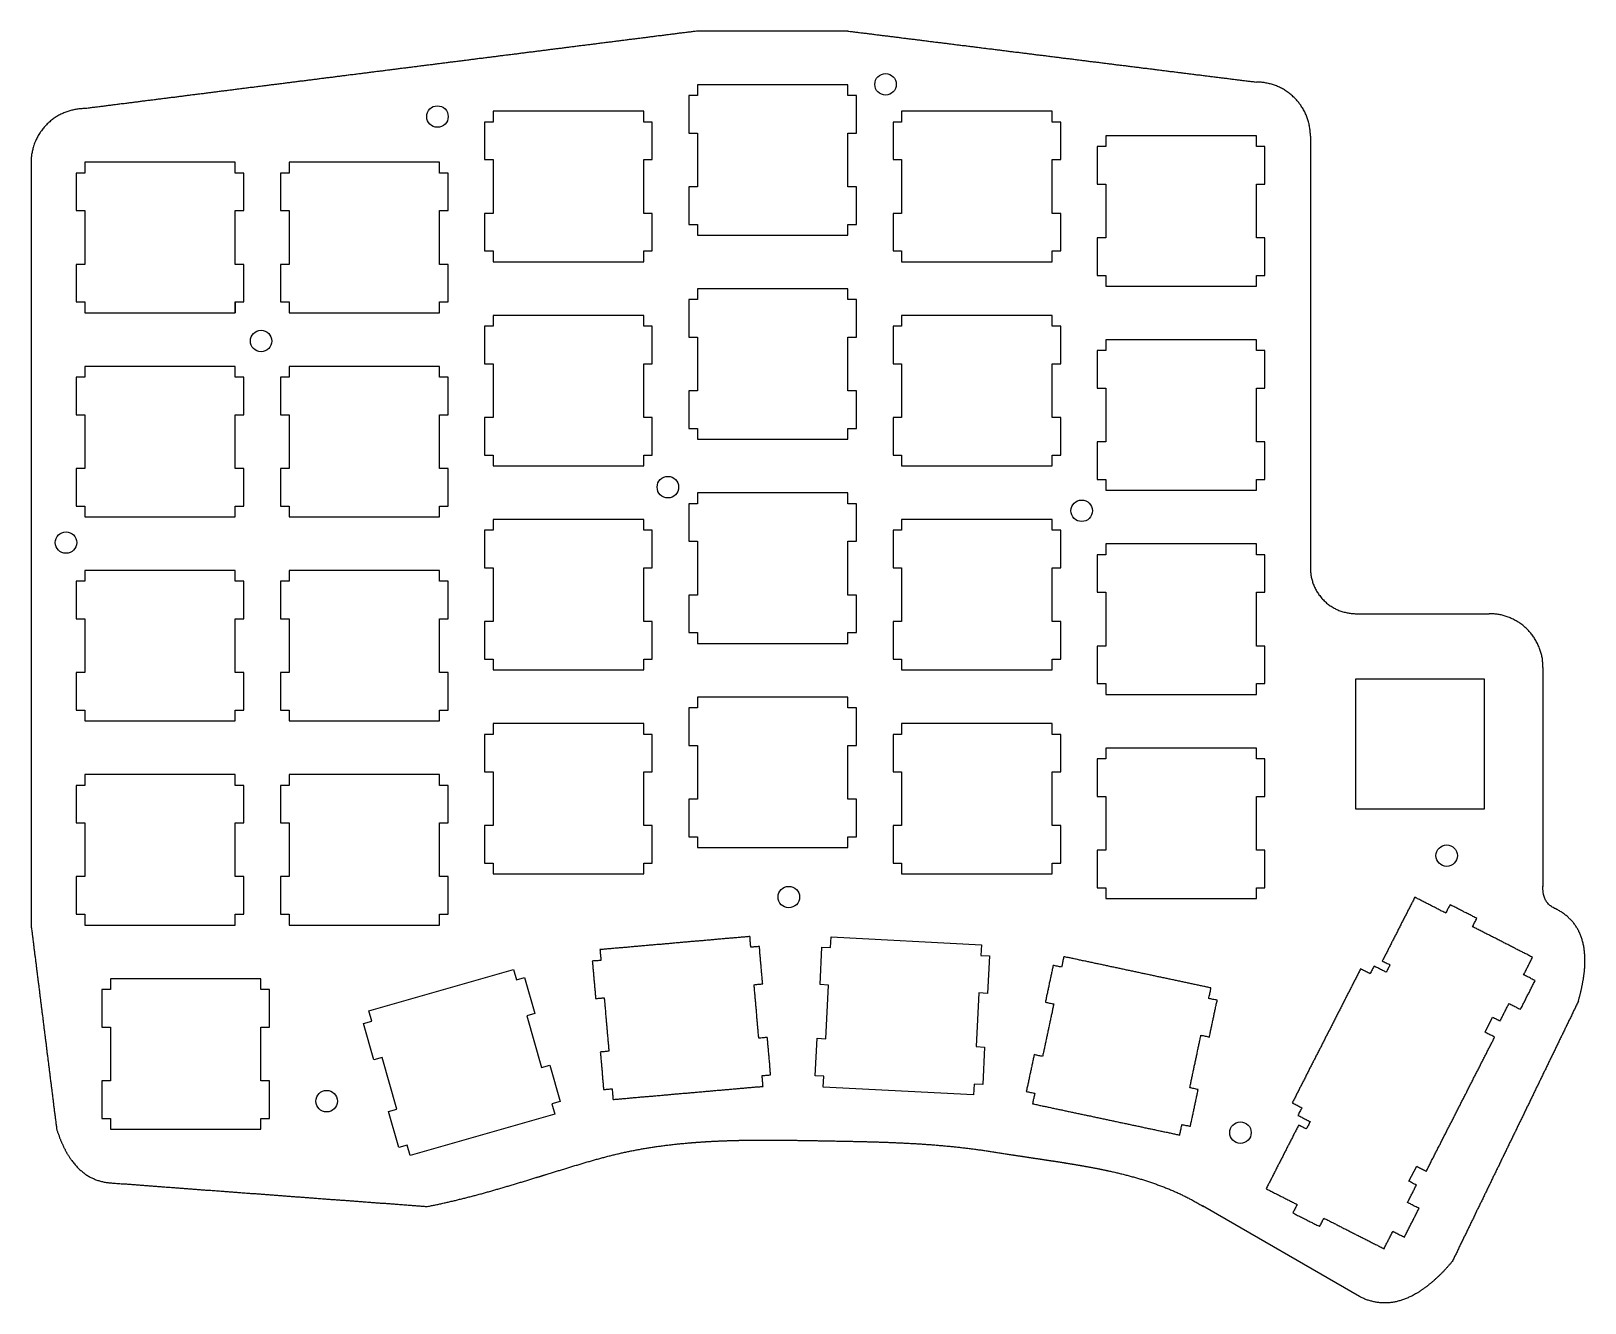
# Model space of a CAD drawing. Extents: x 0 to 145, y 2 to 120.
import ezdxf

# ---------------------------------------------------------------- set-up
doc = ezdxf.new("R2010")
doc.units = 0

# ---------------------------------------------------------------- blocks, each defined once
blk = doc.blocks.new('WIRE003')
at = {"layer": 'Row0', "color": 0}
for points in [[(5, 107.24), (4.9, 107.24), (4.8, 107.24), (4.7, 107.24), (4.6, 107.24), (4.5, 107.24), (4.4, 107.24), (4.3, 107.24), (4.2, 107.24)], [(4.2, 107.24), (4.2, 107.14), (4.2, 107.04), (4.2, 106.94), (4.2, 106.84), (4.2, 106.74), (4.2, 106.64), (4.2, 106.54), (4.2, 106.44), (4.2, 106.34), (4.2, 106.24), (4.2, 106.14), (4.2, 106.04), (4.2, 105.94), (4.2, 105.84), (4.2, 105.74), (4.2, 105.64), (4.2, 105.54), (4.2, 105.44), (4.2, 105.34), (4.2, 105.24), (4.2, 105.14), (4.2, 105.04), (4.2, 104.94), (4.2, 104.84), (4.2, 104.74), (4.2, 104.64), (4.2, 104.54), (4.2, 104.44), (4.2, 104.34), (4.2, 104.24), (4.2, 104.14), (4.2, 104.04), (4.2, 103.94), (4.2, 103.84), (4.2, 103.74)], [(19, 108.24), (18.9, 108.24), (18.8, 108.24), (18.7, 108.24), (18.6, 108.24), (18.5, 108.24), (18.4, 108.24), (18.3, 108.24), (18.2, 108.24), (18.1, 108.24), (18, 108.24), (17.9, 108.24), (17.8, 108.24), (17.7, 108.24), (17.6, 108.24), (17.5, 108.24), (17.4, 108.24), (17.3, 108.24), (17.2, 108.24), (17.1, 108.24), (17, 108.24), (16.9, 108.24), (16.8, 108.24), (16.7, 108.24), (16.6, 108.24), (16.5, 108.24), (16.4, 108.24), (16.3, 108.24), (16.2, 108.24), (16.1, 108.24), (16, 108.24), (15.9, 108.24), (15.8, 108.24), (15.7, 108.24), (15.6, 108.24), (15.5, 108.24), (15.4, 108.24), (15.3, 108.24), (15.2, 108.24), (15.1, 108.24), (15, 108.24), (14.9, 108.24), (14.8, 108.24), (14.7, 108.24), (14.6, 108.24), (14.5, 108.24), (14.4, 108.24), (14.3, 108.24), (14.2, 108.24), (14.1, 108.24), (14, 108.24), (13.9, 108.24), (13.8, 108.24), (13.7, 108.24), (13.6, 108.24), (13.5, 108.24), (13.4, 108.24), (13.3, 108.24), (13.2, 108.24), (13.1, 108.24), (13, 108.24), (12.9, 108.24), (12.8, 108.24), (12.7, 108.24), (12.6, 108.24), (12.5, 108.24), (12.4, 108.24), (12.3, 108.24), (12.2, 108.24), (12.1, 108.24), (12, 108.24), (11.9, 108.24), (11.8, 108.24), (11.7, 108.24), (11.6, 108.24), (11.5, 108.24), (11.4, 108.24), (11.3, 108.24), (11.2, 108.24), (11.1, 108.24), (11, 108.24), (10.9, 108.24), (10.8, 108.24), (10.7, 108.24), (10.6, 108.24), (10.5, 108.24), (10.4, 108.24), (10.3, 108.24), (10.2, 108.24), (10.1, 108.24), (10, 108.24), (9.9, 108.24), (9.8, 108.24), (9.7, 108.24), (9.6, 108.24), (9.5, 108.24), (9.4, 108.24), (9.3, 108.24), (9.2, 108.24), (9.1, 108.24), (9, 108.24), (8.9, 108.24), (8.8, 108.24), (8.7, 108.24), (8.6, 108.24), (8.5, 108.24), (8.4, 108.24), (8.3, 108.24), (8.2, 108.24), (8.1, 108.24), (8, 108.24), (7.9, 108.24), (7.8, 108.24), (7.7, 108.24), (7.6, 108.24), (7.5, 108.24), (7.4, 108.24), (7.3, 108.24), (7.2, 108.24), (7.1, 108.24), (7, 108.24), (6.9, 108.24), (6.8, 108.24), (6.7, 108.24), (6.6, 108.24), (6.5, 108.24), (6.4, 108.24), (6.3, 108.24), (6.2, 108.24), (6.1, 108.24), (6, 108.24), (5.9, 108.24), (5.8, 108.24), (5.7, 108.24), (5.6, 108.24), (5.5, 108.24), (5.4, 108.24), (5.3, 108.24), (5.2, 108.24), (5.1, 108.24), (5, 108.24)], [(5, 108.24), (5, 108.14), (5, 108.04), (5, 107.94), (5, 107.84), (5, 107.74), (5, 107.64), (5, 107.54), (5, 107.44), (5, 107.34), (5, 107.24)], [(19, 107.24), (19, 107.34), (19, 107.44), (19, 107.54), (19, 107.64), (19, 107.74), (19, 107.84), (19, 107.94), (19, 108.04), (19, 108.14), (19, 108.24)], [(19.8, 107.24), (19.71, 107.24), (19.62, 107.24), (19.53, 107.24), (19.44, 107.24), (19.36, 107.24), (19.27, 107.24), (19.18, 107.24), (19.09, 107.24), (19, 107.24)], [(19.8, 103.74), (19.8, 103.84), (19.8, 103.94), (19.8, 104.04), (19.8, 104.14), (19.8, 104.24), (19.8, 104.34), (19.8, 104.44), (19.8, 104.54), (19.8, 104.64), (19.8, 104.74), (19.8, 104.84), (19.8, 104.94), (19.8, 105.04), (19.8, 105.14), (19.8, 105.24), (19.8, 105.34), (19.8, 105.44), (19.8, 105.54), (19.8, 105.64), (19.8, 105.74), (19.8, 105.84), (19.8, 105.94), (19.8, 106.04), (19.8, 106.14), (19.8, 106.24), (19.8, 106.34), (19.8, 106.44), (19.8, 106.54), (19.8, 106.64), (19.8, 106.74), (19.8, 106.84), (19.8, 106.94), (19.8, 107.04), (19.8, 107.14), (19.8, 107.24)], [(4.2, 103.74), (4.3, 103.74), (4.4, 103.74), (4.5, 103.74), (4.6, 103.74), (4.7, 103.74), (4.8, 103.74), (4.9, 103.74), (5, 103.74)], [(5, 103.74), (5, 103.64), (5, 103.54), (5, 103.44), (5, 103.34), (5, 103.24), (5, 103.14), (5, 103.04), (5, 102.94), (5, 102.84), (5, 102.74), (5, 102.64), (5, 102.54), (5, 102.44), (5, 102.34), (5, 102.24), (5, 102.14), (5, 102.04), (5, 101.94), (5, 101.84), (5, 101.74), (5, 101.64), (5, 101.54), (5, 101.44), (5, 101.34), (5, 101.24), (5, 101.14), (5, 101.04), (5, 100.94), (5, 100.84), (5, 100.74), (5, 100.64), (5, 100.54), (5, 100.44), (5, 100.34), (5, 100.24), (5, 100.14), (5, 100.04), (5, 99.94), (5, 99.84), (5, 99.74), (5, 99.64), (5, 99.54), (5, 99.44), (5, 99.34), (5, 99.24), (5, 99.14), (5, 99.04), (5, 98.94), (5, 98.84), (5, 98.74)], [(19, 98.74), (19, 98.84), (19, 98.94), (19, 99.04), (19, 99.14), (19, 99.24), (19, 99.34), (19, 99.44), (19, 99.54), (19, 99.64), (19, 99.74), (19, 99.84), (19, 99.94), (19, 100.04), (19, 100.14), (19, 100.24), (19, 100.34), (19, 100.44), (19, 100.54), (19, 100.64), (19, 100.74), (19, 100.84), (19, 100.94), (19, 101.04), (19, 101.14), (19, 101.24), (19, 101.34), (19, 101.44), (19, 101.54), (19, 101.64), (19, 101.74), (19, 101.84), (19, 101.94), (19, 102.04), (19, 102.14), (19, 102.24), (19, 102.34), (19, 102.44), (19, 102.54), (19, 102.64), (19, 102.74), (19, 102.84), (19, 102.94), (19, 103.04), (19, 103.14), (19, 103.24), (19, 103.34), (19, 103.44), (19, 103.54), (19, 103.64), (19, 103.74)], [(19, 103.74), (19.09, 103.74), (19.18, 103.74), (19.27, 103.74), (19.36, 103.74), (19.44, 103.74), (19.53, 103.74), (19.62, 103.74), (19.71, 103.74), (19.8, 103.74)], [(5, 98.74), (4.9, 98.74), (4.8, 98.74), (4.7, 98.74), (4.6, 98.74), (4.5, 98.74), (4.4, 98.74), (4.3, 98.74), (4.2, 98.74)], [(4.2, 98.74), (4.2, 98.64), (4.2, 98.54), (4.2, 98.44), (4.2, 98.34), (4.2, 98.24), (4.2, 98.14), (4.2, 98.04), (4.2, 97.94), (4.2, 97.84), (4.2, 97.74), (4.2, 97.64), (4.2, 97.54), (4.2, 97.44), (4.2, 97.34), (4.2, 97.24), (4.2, 97.14), (4.2, 97.04), (4.2, 96.94), (4.2, 96.84), (4.2, 96.74), (4.2, 96.64), (4.2, 96.54), (4.2, 96.44), (4.2, 96.34), (4.2, 96.24), (4.2, 96.14), (4.2, 96.04), (4.2, 95.94), (4.2, 95.84), (4.2, 95.74), (4.2, 95.64), (4.2, 95.54), (4.2, 95.44), (4.2, 95.34), (4.2, 95.24)], [(19.8, 98.74), (19.71, 98.74), (19.62, 98.74), (19.53, 98.74), (19.44, 98.74), (19.36, 98.74), (19.27, 98.74), (19.18, 98.74), (19.09, 98.74), (19, 98.74)], [(19.8, 95.24), (19.8, 95.34), (19.8, 95.44), (19.8, 95.54), (19.8, 95.64), (19.8, 95.74), (19.8, 95.84), (19.8, 95.94), (19.8, 96.04), (19.8, 96.14), (19.8, 96.24), (19.8, 96.34), (19.8, 96.44), (19.8, 96.54), (19.8, 96.64), (19.8, 96.74), (19.8, 96.84), (19.8, 96.94), (19.8, 97.04), (19.8, 97.14), (19.8, 97.24), (19.8, 97.34), (19.8, 97.44), (19.8, 97.54), (19.8, 97.64), (19.8, 97.74), (19.8, 97.84), (19.8, 97.94), (19.8, 98.04), (19.8, 98.14), (19.8, 98.24), (19.8, 98.34), (19.8, 98.44), (19.8, 98.54), (19.8, 98.64), (19.8, 98.74)], [(4.2, 95.24), (4.3, 95.24), (4.4, 95.24), (4.5, 95.24), (4.6, 95.24), (4.7, 95.24), (4.8, 95.24), (4.9, 95.24), (5, 95.24)], [(5, 95.24), (5, 95.14), (5, 95.04), (5, 94.94), (5, 94.84), (5, 94.74), (5, 94.64), (5, 94.54), (5, 94.44), (5, 94.34), (5, 94.24)], [(5, 94.24), (5.1, 94.24), (5.2, 94.24), (5.3, 94.24), (5.4, 94.24), (5.5, 94.24), (5.6, 94.24), (5.7, 94.24), (5.8, 94.24), (5.9, 94.24), (6, 94.24), (6.1, 94.24), (6.2, 94.24), (6.3, 94.24), (6.4, 94.24), (6.5, 94.24), (6.6, 94.24), (6.7, 94.24), (6.8, 94.24), (6.9, 94.24), (7, 94.24), (7.1, 94.24), (7.2, 94.24), (7.3, 94.24), (7.4, 94.24), (7.5, 94.24), (7.6, 94.24), (7.7, 94.24), (7.8, 94.24), (7.9, 94.24), (8, 94.24), (8.1, 94.24), (8.2, 94.24), (8.3, 94.24), (8.4, 94.24), (8.5, 94.24), (8.6, 94.24), (8.7, 94.24), (8.8, 94.24), (8.9, 94.24), (9, 94.24), (9.1, 94.24), (9.2, 94.24), (9.3, 94.24), (9.4, 94.24), (9.5, 94.24), (9.6, 94.24), (9.7, 94.24), (9.8, 94.24), (9.9, 94.24), (10, 94.24), (10.1, 94.24), (10.2, 94.24), (10.3, 94.24), (10.4, 94.24), (10.5, 94.24), (10.6, 94.24), (10.7, 94.24), (10.8, 94.24), (10.9, 94.24), (11, 94.24), (11.1, 94.24), (11.2, 94.24), (11.3, 94.24), (11.4, 94.24), (11.5, 94.24), (11.6, 94.24), (11.7, 94.24), (11.8, 94.24), (11.9, 94.24), (12, 94.24), (12.1, 94.24), (12.2, 94.24), (12.3, 94.24), (12.4, 94.24), (12.5, 94.24), (12.6, 94.24), (12.7, 94.24), (12.8, 94.24), (12.9, 94.24), (13, 94.24), (13.1, 94.24), (13.2, 94.24), (13.3, 94.24), (13.4, 94.24), (13.5, 94.24), (13.6, 94.24), (13.7, 94.24), (13.8, 94.24), (13.9, 94.24), (14, 94.24), (14.1, 94.24), (14.2, 94.24), (14.3, 94.24), (14.4, 94.24), (14.5, 94.24), (14.6, 94.24), (14.7, 94.24), (14.8, 94.24), (14.9, 94.24), (15, 94.24), (15.1, 94.24), (15.2, 94.24), (15.3, 94.24), (15.4, 94.24), (15.5, 94.24), (15.6, 94.24), (15.7, 94.24), (15.8, 94.24), (15.9, 94.24), (16, 94.24), (16.1, 94.24), (16.2, 94.24), (16.3, 94.24), (16.4, 94.24), (16.5, 94.24), (16.6, 94.24), (16.7, 94.24), (16.8, 94.24), (16.9, 94.24), (17, 94.24), (17.1, 94.24), (17.2, 94.24), (17.3, 94.24), (17.4, 94.24), (17.5, 94.24), (17.6, 94.24), (17.7, 94.24), (17.8, 94.24), (17.9, 94.24), (18, 94.24), (18.1, 94.24), (18.2, 94.24), (18.3, 94.24), (18.4, 94.24), (18.5, 94.24), (18.6, 94.24), (18.7, 94.24), (18.8, 94.24), (18.9, 94.24), (19, 94.24)], [(19, 95.24), (19, 95.14), (19, 95.04), (19, 94.94), (19, 94.84), (19, 94.74), (19, 94.64), (19, 94.54), (19, 94.44), (19, 94.34), (19, 94.24)], [(19, 94.24), (19, 94.34), (19, 94.44), (19, 94.54), (19, 94.64), (19, 94.74), (19, 94.84), (19, 94.94), (19, 95.04), (19, 95.14), (19, 95.24)], [(19, 95.24), (19.09, 95.24), (19.18, 95.24), (19.27, 95.24), (19.36, 95.24), (19.44, 95.24), (19.53, 95.24), (19.62, 95.24), (19.71, 95.24), (19.8, 95.24)]]:
    blk.add_lwpolyline(points, dxfattribs=at)
blk = doc.blocks.new('WIRE004')
at = {"layer": 'Row0', "color": 0}
for points in [[(24, 107.24), (23.91, 107.24), (23.82, 107.24), (23.73, 107.24), (23.64, 107.24), (23.56, 107.24), (23.47, 107.24), (23.38, 107.24), (23.29, 107.24), (23.2, 107.24)], [(23.2, 107.24), (23.2, 107.14), (23.2, 107.04), (23.2, 106.94), (23.2, 106.84), (23.2, 106.74), (23.2, 106.64), (23.2, 106.54), (23.2, 106.44), (23.2, 106.34), (23.2, 106.24), (23.2, 106.14), (23.2, 106.04), (23.2, 105.94), (23.2, 105.84), (23.2, 105.74), (23.2, 105.64), (23.2, 105.54), (23.2, 105.44), (23.2, 105.34), (23.2, 105.24), (23.2, 105.14), (23.2, 105.04), (23.2, 104.94), (23.2, 104.84), (23.2, 104.74), (23.2, 104.64), (23.2, 104.54), (23.2, 104.44), (23.2, 104.34), (23.2, 104.24), (23.2, 104.14), (23.2, 104.04), (23.2, 103.94), (23.2, 103.84), (23.2, 103.74)], [(38, 108.24), (37.9, 108.24), (37.8, 108.24), (37.7, 108.24), (37.6, 108.24), (37.5, 108.24), (37.4, 108.24), (37.3, 108.24), (37.2, 108.24), (37.1, 108.24), (37, 108.24), (36.9, 108.24), (36.8, 108.24), (36.7, 108.24), (36.6, 108.24), (36.5, 108.24), (36.4, 108.24), (36.3, 108.24), (36.2, 108.24), (36.1, 108.24), (36, 108.24), (35.9, 108.24), (35.8, 108.24), (35.7, 108.24), (35.6, 108.24), (35.5, 108.24), (35.4, 108.24), (35.3, 108.24), (35.2, 108.24), (35.1, 108.24), (35, 108.24), (34.9, 108.24), (34.8, 108.24), (34.7, 108.24), (34.6, 108.24), (34.5, 108.24), (34.4, 108.24), (34.3, 108.24), (34.2, 108.24), (34.1, 108.24), (34, 108.24), (33.9, 108.24), (33.8, 108.24), (33.7, 108.24), (33.6, 108.24), (33.5, 108.24), (33.4, 108.24), (33.3, 108.24), (33.2, 108.24), (33.1, 108.24), (33, 108.24), (32.9, 108.24), (32.8, 108.24), (32.7, 108.24), (32.6, 108.24), (32.5, 108.24), (32.4, 108.24), (32.3, 108.24), (32.2, 108.24), (32.1, 108.24), (32, 108.24), (31.9, 108.24), (31.8, 108.24), (31.7, 108.24), (31.6, 108.24), (31.5, 108.24), (31.4, 108.24), (31.3, 108.24), (31.2, 108.24), (31.1, 108.24), (31, 108.24), (30.9, 108.24), (30.8, 108.24), (30.7, 108.24), (30.6, 108.24), (30.5, 108.24), (30.4, 108.24), (30.3, 108.24), (30.2, 108.24), (30.1, 108.24), (30, 108.24), (29.9, 108.24), (29.8, 108.24), (29.7, 108.24), (29.6, 108.24), (29.5, 108.24), (29.4, 108.24), (29.3, 108.24), (29.2, 108.24), (29.1, 108.24), (29, 108.24), (28.9, 108.24), (28.8, 108.24), (28.7, 108.24), (28.6, 108.24), (28.5, 108.24), (28.4, 108.24), (28.3, 108.24), (28.2, 108.24), (28.1, 108.24), (28, 108.24), (27.9, 108.24), (27.8, 108.24), (27.7, 108.24), (27.6, 108.24), (27.5, 108.24), (27.4, 108.24), (27.3, 108.24), (27.2, 108.24), (27.1, 108.24), (27, 108.24), (26.9, 108.24), (26.8, 108.24), (26.7, 108.24), (26.6, 108.24), (26.5, 108.24), (26.4, 108.24), (26.3, 108.24), (26.2, 108.24), (26.1, 108.24), (26, 108.24), (25.9, 108.24), (25.8, 108.24), (25.7, 108.24), (25.6, 108.24), (25.5, 108.24), (25.4, 108.24), (25.3, 108.24), (25.2, 108.24), (25.1, 108.24), (25, 108.24), (24.9, 108.24), (24.8, 108.24), (24.7, 108.24), (24.6, 108.24), (24.5, 108.24), (24.4, 108.24), (24.3, 108.24), (24.2, 108.24), (24.1, 108.24), (24, 108.24)], [(24, 108.24), (24, 108.14), (24, 108.04), (24, 107.94), (24, 107.84), (24, 107.74), (24, 107.64), (24, 107.54), (24, 107.44), (24, 107.34), (24, 107.24)], [(38, 107.24), (38, 107.34), (38, 107.44), (38, 107.54), (38, 107.64), (38, 107.74), (38, 107.84), (38, 107.94), (38, 108.04), (38, 108.14), (38, 108.24)], [(38.8, 107.24), (38.7, 107.24), (38.6, 107.24), (38.5, 107.24), (38.4, 107.24), (38.3, 107.24), (38.2, 107.24), (38.1, 107.24), (38, 107.24)], [(38.8, 103.74), (38.8, 103.84), (38.8, 103.94), (38.8, 104.04), (38.8, 104.14), (38.8, 104.24), (38.8, 104.34), (38.8, 104.44), (38.8, 104.54), (38.8, 104.64), (38.8, 104.74), (38.8, 104.84), (38.8, 104.94), (38.8, 105.04), (38.8, 105.14), (38.8, 105.24), (38.8, 105.34), (38.8, 105.44), (38.8, 105.54), (38.8, 105.64), (38.8, 105.74), (38.8, 105.84), (38.8, 105.94), (38.8, 106.04), (38.8, 106.14), (38.8, 106.24), (38.8, 106.34), (38.8, 106.44), (38.8, 106.54), (38.8, 106.64), (38.8, 106.74), (38.8, 106.84), (38.8, 106.94), (38.8, 107.04), (38.8, 107.14), (38.8, 107.24)], [(23.2, 103.74), (23.29, 103.74), (23.38, 103.74), (23.47, 103.74), (23.56, 103.74), (23.64, 103.74), (23.73, 103.74), (23.82, 103.74), (23.91, 103.74), (24, 103.74)], [(24, 103.74), (24, 103.64), (24, 103.54), (24, 103.44), (24, 103.34), (24, 103.24), (24, 103.14), (24, 103.04), (24, 102.94), (24, 102.84), (24, 102.74), (24, 102.64), (24, 102.54), (24, 102.44), (24, 102.34), (24, 102.24), (24, 102.14), (24, 102.04), (24, 101.94), (24, 101.84), (24, 101.74), (24, 101.64), (24, 101.54), (24, 101.44), (24, 101.34), (24, 101.24), (24, 101.14), (24, 101.04), (24, 100.94), (24, 100.84), (24, 100.74), (24, 100.64), (24, 100.54), (24, 100.44), (24, 100.34), (24, 100.24), (24, 100.14), (24, 100.04), (24, 99.94), (24, 99.84), (24, 99.74), (24, 99.64), (24, 99.54), (24, 99.44), (24, 99.34), (24, 99.24), (24, 99.14), (24, 99.04), (24, 98.94), (24, 98.84), (24, 98.74)], [(38, 98.74), (38, 98.84), (38, 98.94), (38, 99.04), (38, 99.14), (38, 99.24), (38, 99.34), (38, 99.44), (38, 99.54), (38, 99.64), (38, 99.74), (38, 99.84), (38, 99.94), (38, 100.04), (38, 100.14), (38, 100.24), (38, 100.34), (38, 100.44), (38, 100.54), (38, 100.64), (38, 100.74), (38, 100.84), (38, 100.94), (38, 101.04), (38, 101.14), (38, 101.24), (38, 101.34), (38, 101.44), (38, 101.54), (38, 101.64), (38, 101.74), (38, 101.84), (38, 101.94), (38, 102.04), (38, 102.14), (38, 102.24), (38, 102.34), (38, 102.44), (38, 102.54), (38, 102.64), (38, 102.74), (38, 102.84), (38, 102.94), (38, 103.04), (38, 103.14), (38, 103.24), (38, 103.34), (38, 103.44), (38, 103.54), (38, 103.64), (38, 103.74)], [(38, 103.74), (38.1, 103.74), (38.2, 103.74), (38.3, 103.74), (38.4, 103.74), (38.5, 103.74), (38.6, 103.74), (38.7, 103.74), (38.8, 103.74)], [(24, 98.74), (23.91, 98.74), (23.82, 98.74), (23.73, 98.74), (23.64, 98.74), (23.56, 98.74), (23.47, 98.74), (23.38, 98.74), (23.29, 98.74), (23.2, 98.74)], [(23.2, 98.74), (23.2, 98.64), (23.2, 98.54), (23.2, 98.44), (23.2, 98.34), (23.2, 98.24), (23.2, 98.14), (23.2, 98.04), (23.2, 97.94), (23.2, 97.84), (23.2, 97.74), (23.2, 97.64), (23.2, 97.54), (23.2, 97.44), (23.2, 97.34), (23.2, 97.24), (23.2, 97.14), (23.2, 97.04), (23.2, 96.94), (23.2, 96.84), (23.2, 96.74), (23.2, 96.64), (23.2, 96.54), (23.2, 96.44), (23.2, 96.34), (23.2, 96.24), (23.2, 96.14), (23.2, 96.04), (23.2, 95.94), (23.2, 95.84), (23.2, 95.74), (23.2, 95.64), (23.2, 95.54), (23.2, 95.44), (23.2, 95.34), (23.2, 95.24)], [(38.8, 98.74), (38.7, 98.74), (38.6, 98.74), (38.5, 98.74), (38.4, 98.74), (38.3, 98.74), (38.2, 98.74), (38.1, 98.74), (38, 98.74)], [(38.8, 95.24), (38.8, 95.34), (38.8, 95.44), (38.8, 95.54), (38.8, 95.64), (38.8, 95.74), (38.8, 95.84), (38.8, 95.94), (38.8, 96.04), (38.8, 96.14), (38.8, 96.24), (38.8, 96.34), (38.8, 96.44), (38.8, 96.54), (38.8, 96.64), (38.8, 96.74), (38.8, 96.84), (38.8, 96.94), (38.8, 97.04), (38.8, 97.14), (38.8, 97.24), (38.8, 97.34), (38.8, 97.44), (38.8, 97.54), (38.8, 97.64), (38.8, 97.74), (38.8, 97.84), (38.8, 97.94), (38.8, 98.04), (38.8, 98.14), (38.8, 98.24), (38.8, 98.34), (38.8, 98.44), (38.8, 98.54), (38.8, 98.64), (38.8, 98.74)], [(23.2, 95.24), (23.29, 95.24), (23.38, 95.24), (23.47, 95.24), (23.56, 95.24), (23.64, 95.24), (23.73, 95.24), (23.82, 95.24), (23.91, 95.24), (24, 95.24)], [(24, 95.24), (24, 95.14), (24, 95.04), (24, 94.94), (24, 94.84), (24, 94.74), (24, 94.64), (24, 94.54), (24, 94.44), (24, 94.34), (24, 94.24)], [(24, 94.24), (24.1, 94.24), (24.2, 94.24), (24.3, 94.24), (24.4, 94.24), (24.5, 94.24), (24.6, 94.24), (24.7, 94.24), (24.8, 94.24), (24.9, 94.24), (25, 94.24), (25.1, 94.24), (25.2, 94.24), (25.3, 94.24), (25.4, 94.24), (25.5, 94.24), (25.6, 94.24), (25.7, 94.24), (25.8, 94.24), (25.9, 94.24), (26, 94.24), (26.1, 94.24), (26.2, 94.24), (26.3, 94.24), (26.4, 94.24), (26.5, 94.24), (26.6, 94.24), (26.7, 94.24), (26.8, 94.24), (26.9, 94.24), (27, 94.24), (27.1, 94.24), (27.2, 94.24), (27.3, 94.24), (27.4, 94.24), (27.5, 94.24), (27.6, 94.24), (27.7, 94.24), (27.8, 94.24), (27.9, 94.24), (28, 94.24), (28.1, 94.24), (28.2, 94.24), (28.3, 94.24), (28.4, 94.24), (28.5, 94.24), (28.6, 94.24), (28.7, 94.24), (28.8, 94.24), (28.9, 94.24), (29, 94.24), (29.1, 94.24), (29.2, 94.24), (29.3, 94.24), (29.4, 94.24), (29.5, 94.24), (29.6, 94.24), (29.7, 94.24), (29.8, 94.24), (29.9, 94.24), (30, 94.24), (30.1, 94.24), (30.2, 94.24), (30.3, 94.24), (30.4, 94.24), (30.5, 94.24), (30.6, 94.24), (30.7, 94.24), (30.8, 94.24), (30.9, 94.24), (31, 94.24), (31.1, 94.24), (31.2, 94.24), (31.3, 94.24), (31.4, 94.24), (31.5, 94.24), (31.6, 94.24), (31.7, 94.24), (31.8, 94.24), (31.9, 94.24), (32, 94.24), (32.1, 94.24), (32.2, 94.24), (32.3, 94.24), (32.4, 94.24), (32.5, 94.24), (32.6, 94.24), (32.7, 94.24), (32.8, 94.24), (32.9, 94.24), (33, 94.24), (33.1, 94.24), (33.2, 94.24), (33.3, 94.24), (33.4, 94.24), (33.5, 94.24), (33.6, 94.24), (33.7, 94.24), (33.8, 94.24), (33.9, 94.24), (34, 94.24), (34.1, 94.24), (34.2, 94.24), (34.3, 94.24), (34.4, 94.24), (34.5, 94.24), (34.6, 94.24), (34.7, 94.24), (34.8, 94.24), (34.9, 94.24), (35, 94.24), (35.1, 94.24), (35.2, 94.24), (35.3, 94.24), (35.4, 94.24), (35.5, 94.24), (35.6, 94.24), (35.7, 94.24), (35.8, 94.24), (35.9, 94.24), (36, 94.24), (36.1, 94.24), (36.2, 94.24), (36.3, 94.24), (36.4, 94.24), (36.5, 94.24), (36.6, 94.24), (36.7, 94.24), (36.8, 94.24), (36.9, 94.24), (37, 94.24), (37.1, 94.24), (37.2, 94.24), (37.3, 94.24), (37.4, 94.24), (37.5, 94.24), (37.6, 94.24), (37.7, 94.24), (37.8, 94.24), (37.9, 94.24), (38, 94.24)], [(38, 94.24), (38, 94.34), (38, 94.44), (38, 94.54), (38, 94.64), (38, 94.74), (38, 94.84), (38, 94.94), (38, 95.04), (38, 95.14), (38, 95.24)], [(38, 95.24), (38.1, 95.24), (38.2, 95.24), (38.3, 95.24), (38.4, 95.24), (38.5, 95.24), (38.6, 95.24), (38.7, 95.24), (38.8, 95.24)]]:
    blk.add_lwpolyline(points, dxfattribs=at)
blk = doc.blocks.new('WIRE005')
at = {"layer": 'Row0', "color": 0}
for points in [[(57, 112.9896), (56.9, 112.9896), (56.8, 112.9896), (56.7, 112.9896), (56.6, 112.9896), (56.5, 112.9896), (56.4, 112.9896), (56.3, 112.9896), (56.2, 112.9896), (56.1, 112.9896), (56, 112.9896), (55.9, 112.9896), (55.8, 112.9896), (55.7, 112.9896), (55.6, 112.9896), (55.5, 112.9896), (55.4, 112.9896), (55.3, 112.9896), (55.2, 112.9896), (55.1, 112.9896), (55, 112.9896), (54.9, 112.9896), (54.8, 112.9896), (54.7, 112.9896), (54.6, 112.9896), (54.5, 112.9896), (54.4, 112.9896), (54.3, 112.9896), (54.2, 112.9896), (54.1, 112.9896), (54, 112.9896), (53.9, 112.9896), (53.8, 112.9896), (53.7, 112.9896), (53.6, 112.9896), (53.5, 112.9896), (53.4, 112.9896), (53.3, 112.9896), (53.2, 112.9896), (53.1, 112.9896), (53, 112.9896), (52.9, 112.9896), (52.8, 112.9896), (52.7, 112.9896), (52.6, 112.9896), (52.5, 112.9896), (52.4, 112.9896), (52.3, 112.9896), (52.2, 112.9896), (52.1, 112.9896), (52, 112.9896), (51.9, 112.9896), (51.8, 112.9896), (51.7, 112.9896), (51.6, 112.9896), (51.5, 112.9896), (51.4, 112.9896), (51.3, 112.9896), (51.2, 112.9896), (51.1, 112.9896), (51, 112.9896), (50.9, 112.9896), (50.8, 112.9896), (50.7, 112.9896), (50.6, 112.9896), (50.5, 112.9896), (50.4, 112.9896), (50.3, 112.9896), (50.2, 112.9896), (50.1, 112.9896), (50, 112.9896), (49.9, 112.9896), (49.8, 112.9896), (49.7, 112.9896), (49.6, 112.9896), (49.5, 112.9896), (49.4, 112.9896), (49.3, 112.9896), (49.2, 112.9896), (49.1, 112.9896), (49, 112.9896), (48.9, 112.9896), (48.8, 112.9896), (48.7, 112.9896), (48.6, 112.9896), (48.5, 112.9896), (48.4, 112.9896), (48.3, 112.9896), (48.2, 112.9896), (48.1, 112.9896), (48, 112.9896), (47.9, 112.9896), (47.8, 112.9896), (47.7, 112.9896), (47.6, 112.9896), (47.5, 112.9896), (47.4, 112.9896), (47.3, 112.9896), (47.2, 112.9896), (47.1, 112.9896), (47, 112.9896), (46.9, 112.9896), (46.8, 112.9896), (46.7, 112.9896), (46.6, 112.9896), (46.5, 112.9896), (46.4, 112.9896), (46.3, 112.9896), (46.2, 112.9896), (46.1, 112.9896), (46, 112.9896), (45.9, 112.9896), (45.8, 112.9896), (45.7, 112.9896), (45.6, 112.9896), (45.5, 112.9896), (45.4, 112.9896), (45.3, 112.9896), (45.2, 112.9896), (45.1, 112.9896), (45, 112.9896), (44.9, 112.9896), (44.8, 112.9896), (44.7, 112.9896), (44.6, 112.9896), (44.5, 112.9896), (44.4, 112.9896), (44.3, 112.9896), (44.2, 112.9896), (44.1, 112.9896), (44, 112.9896), (43.9, 112.9896), (43.8, 112.9896), (43.7, 112.9896), (43.6, 112.9896), (43.5, 112.9896), (43.4, 112.9896), (43.3, 112.9896), (43.2, 112.9896), (43.1, 112.9896), (43, 112.9896)], [(43, 112.9896), (43, 112.8896), (43, 112.7896), (43, 112.6896), (43, 112.5896), (43, 112.4896), (43, 112.3896), (43, 112.2896), (43, 112.1896), (43, 112.0896), (43, 111.9896)], [(57, 111.9896), (57, 112.0896), (57, 112.1896), (57, 112.2896), (57, 112.3896), (57, 112.4896), (57, 112.5896), (57, 112.6896), (57, 112.7896), (57, 112.8896), (57, 112.9896)], [(43, 111.9896), (42.9, 111.9896), (42.8, 111.9896), (42.7, 111.9896), (42.6, 111.9896), (42.5, 111.9896), (42.4, 111.9896), (42.3, 111.9896), (42.2, 111.9896)], [(42.2, 111.9896), (42.2, 111.8896), (42.2, 111.7896), (42.2, 111.6896), (42.2, 111.5896), (42.2, 111.4896), (42.2, 111.3896), (42.2, 111.2896), (42.2, 111.1896), (42.2, 111.0896), (42.2, 110.9896), (42.2, 110.8896), (42.2, 110.7896), (42.2, 110.6896), (42.2, 110.5896), (42.2, 110.4896), (42.2, 110.3896), (42.2, 110.2896), (42.2, 110.1896), (42.2, 110.0896), (42.2, 109.9896), (42.2, 109.8896), (42.2, 109.7896), (42.2, 109.6896), (42.2, 109.5896), (42.2, 109.4896), (42.2, 109.3896), (42.2, 109.2896), (42.2, 109.1896), (42.2, 109.0896), (42.2, 108.9896), (42.2, 108.8896), (42.2, 108.7896), (42.2, 108.6896), (42.2, 108.5896), (42.2, 108.4896)], [(57.8, 111.9896), (57.7, 111.9896), (57.6, 111.9896), (57.5, 111.9896), (57.4, 111.9896), (57.3, 111.9896), (57.2, 111.9896), (57.1, 111.9896), (57, 111.9896)], [(57.8, 108.4896), (57.8, 108.5896), (57.8, 108.6896), (57.8, 108.7896), (57.8, 108.8896), (57.8, 108.9896), (57.8, 109.0896), (57.8, 109.1896), (57.8, 109.2896), (57.8, 109.3896), (57.8, 109.4896), (57.8, 109.5896), (57.8, 109.6896), (57.8, 109.7896), (57.8, 109.8896), (57.8, 109.9896), (57.8, 110.0896), (57.8, 110.1896), (57.8, 110.2896), (57.8, 110.3896), (57.8, 110.4896), (57.8, 110.5896), (57.8, 110.6896), (57.8, 110.7896), (57.8, 110.8896), (57.8, 110.9896), (57.8, 111.0896), (57.8, 111.1896), (57.8, 111.2896), (57.8, 111.3896), (57.8, 111.4896), (57.8, 111.5896), (57.8, 111.6896), (57.8, 111.7896), (57.8, 111.8896), (57.8, 111.9896)], [(42.2, 108.4896), (42.3, 108.4896), (42.4, 108.4896), (42.5, 108.4896), (42.6, 108.4896), (42.7, 108.4896), (42.8, 108.4896), (42.9, 108.4896), (43, 108.4896)], [(43, 108.4896), (43, 108.3896), (43, 108.2896), (43, 108.1896), (43, 108.0896), (43, 107.9896), (43, 107.8896), (43, 107.7896), (43, 107.6896), (43, 107.5896), (43, 107.4896), (43, 107.3896), (43, 107.2896), (43, 107.1896), (43, 107.0896), (43, 106.9896), (43, 106.8896), (43, 106.7896), (43, 106.6896), (43, 106.5896), (43, 106.4896), (43, 106.3896), (43, 106.2896), (43, 106.1896), (43, 106.0896), (43, 105.9896), (43, 105.8896), (43, 105.7896), (43, 105.6896), (43, 105.5896), (43, 105.4896), (43, 105.3896), (43, 105.2896), (43, 105.1896), (43, 105.0896), (43, 104.9896), (43, 104.8896), (43, 104.7896), (43, 104.6896), (43, 104.5896), (43, 104.4896), (43, 104.3896), (43, 104.2896), (43, 104.1896), (43, 104.0896), (43, 103.9896), (43, 103.8896), (43, 103.7896), (43, 103.6896), (43, 103.5896), (43, 103.4896)], [(57, 103.4896), (57, 103.5896), (57, 103.6896), (57, 103.7896), (57, 103.8896), (57, 103.9896), (57, 104.0896), (57, 104.1896), (57, 104.2896), (57, 104.3896), (57, 104.4896), (57, 104.5896), (57, 104.6896), (57, 104.7896), (57, 104.8896), (57, 104.9896), (57, 105.0896), (57, 105.1896), (57, 105.2896), (57, 105.3896), (57, 105.4896), (57, 105.5896), (57, 105.6896), (57, 105.7896), (57, 105.8896), (57, 105.9896), (57, 106.0896), (57, 106.1896), (57, 106.2896), (57, 106.3896), (57, 106.4896), (57, 106.5896), (57, 106.6896), (57, 106.7896), (57, 106.8896), (57, 106.9896), (57, 107.0896), (57, 107.1896), (57, 107.2896), (57, 107.3896), (57, 107.4896), (57, 107.5896), (57, 107.6896), (57, 107.7896), (57, 107.8896), (57, 107.9896), (57, 108.0896), (57, 108.1896), (57, 108.2896), (57, 108.3896), (57, 108.4896)], [(57, 108.4896), (57.1, 108.4896), (57.2, 108.4896), (57.3, 108.4896), (57.4, 108.4896), (57.5, 108.4896), (57.6, 108.4896), (57.7, 108.4896), (57.8, 108.4896)], [(43, 103.4896), (42.9, 103.4896), (42.8, 103.4896), (42.7, 103.4896), (42.6, 103.4896), (42.5, 103.4896), (42.4, 103.4896), (42.3, 103.4896), (42.2, 103.4896)], [(42.2, 103.4896), (42.2, 103.3896), (42.2, 103.2896), (42.2, 103.1896), (42.2, 103.0896), (42.2, 102.9896), (42.2, 102.8896), (42.2, 102.7896), (42.2, 102.6896), (42.2, 102.5896), (42.2, 102.4896), (42.2, 102.3896), (42.2, 102.2896), (42.2, 102.1896), (42.2, 102.0896), (42.2, 101.9896), (42.2, 101.8896), (42.2, 101.7896), (42.2, 101.6896), (42.2, 101.5896), (42.2, 101.4896), (42.2, 101.3896), (42.2, 101.2896), (42.2, 101.1896), (42.2, 101.0896), (42.2, 100.9896), (42.2, 100.8896), (42.2, 100.7896), (42.2, 100.6896), (42.2, 100.5896), (42.2, 100.4896), (42.2, 100.3896), (42.2, 100.2896), (42.2, 100.1896), (42.2, 100.0896), (42.2, 99.9896)], [(57.8, 103.4896), (57.7, 103.4896), (57.6, 103.4896), (57.5, 103.4896), (57.4, 103.4896), (57.3, 103.4896), (57.2, 103.4896), (57.1, 103.4896), (57, 103.4896)], [(57.8, 99.9896), (57.8, 100.0896), (57.8, 100.1896), (57.8, 100.2896), (57.8, 100.3896), (57.8, 100.4896), (57.8, 100.5896), (57.8, 100.6896), (57.8, 100.7896), (57.8, 100.8896), (57.8, 100.9896), (57.8, 101.0896), (57.8, 101.1896), (57.8, 101.2896), (57.8, 101.3896), (57.8, 101.4896), (57.8, 101.5896), (57.8, 101.6896), (57.8, 101.7896), (57.8, 101.8896), (57.8, 101.9896), (57.8, 102.0896), (57.8, 102.1896), (57.8, 102.2896), (57.8, 102.3896), (57.8, 102.4896), (57.8, 102.5896), (57.8, 102.6896), (57.8, 102.7896), (57.8, 102.8896), (57.8, 102.9896), (57.8, 103.0896), (57.8, 103.1896), (57.8, 103.2896), (57.8, 103.3896), (57.8, 103.4896)], [(42.2, 99.9896), (42.3, 99.9896), (42.4, 99.9896), (42.5, 99.9896), (42.6, 99.9896), (42.7, 99.9896), (42.8, 99.9896), (42.9, 99.9896), (43, 99.9896)], [(43, 99.9896), (43, 99.8896), (43, 99.7896), (43, 99.6896), (43, 99.5896), (43, 99.4896), (43, 99.3896), (43, 99.2896), (43, 99.1896), (43, 99.0896), (43, 98.9896)], [(57, 98.9896), (57, 99.0896), (57, 99.1896), (57, 99.2896), (57, 99.3896), (57, 99.4896), (57, 99.5896), (57, 99.6896), (57, 99.7896), (57, 99.8896), (57, 99.9896)], [(57, 99.9896), (57.1, 99.9896), (57.2, 99.9896), (57.3, 99.9896), (57.4, 99.9896), (57.5, 99.9896), (57.6, 99.9896), (57.7, 99.9896), (57.8, 99.9896)], [(43, 98.9896), (43.1, 98.9896), (43.2, 98.9896), (43.3, 98.9896), (43.4, 98.9896), (43.5, 98.9896), (43.6, 98.9896), (43.7, 98.9896), (43.8, 98.9896), (43.9, 98.9896), (44, 98.9896), (44.1, 98.9896), (44.2, 98.9896), (44.3, 98.9896), (44.4, 98.9896), (44.5, 98.9896), (44.6, 98.9896), (44.7, 98.9896), (44.8, 98.9896), (44.9, 98.9896), (45, 98.9896), (45.1, 98.9896), (45.2, 98.9896), (45.3, 98.9896), (45.4, 98.9896), (45.5, 98.9896), (45.6, 98.9896), (45.7, 98.9896), (45.8, 98.9896), (45.9, 98.9896), (46, 98.9896), (46.1, 98.9896), (46.2, 98.9896), (46.3, 98.9896), (46.4, 98.9896), (46.5, 98.9896), (46.6, 98.9896), (46.7, 98.9896), (46.8, 98.9896), (46.9, 98.9896), (47, 98.9896), (47.1, 98.9896), (47.2, 98.9896), (47.3, 98.9896), (47.4, 98.9896), (47.5, 98.9896), (47.6, 98.9896), (47.7, 98.9896), (47.8, 98.9896), (47.9, 98.9896), (48, 98.9896), (48.1, 98.9896), (48.2, 98.9896), (48.3, 98.9896), (48.4, 98.9896), (48.5, 98.9896), (48.6, 98.9896), (48.7, 98.9896), (48.8, 98.9896), (48.9, 98.9896), (49, 98.9896), (49.1, 98.9896), (49.2, 98.9896), (49.3, 98.9896), (49.4, 98.9896), (49.5, 98.9896), (49.6, 98.9896), (49.7, 98.9896), (49.8, 98.9896), (49.9, 98.9896), (50, 98.9896), (50.1, 98.9896), (50.2, 98.9896), (50.3, 98.9896), (50.4, 98.9896), (50.5, 98.9896), (50.6, 98.9896), (50.7, 98.9896), (50.8, 98.9896), (50.9, 98.9896), (51, 98.9896), (51.1, 98.9896), (51.2, 98.9896), (51.3, 98.9896), (51.4, 98.9896), (51.5, 98.9896), (51.6, 98.9896), (51.7, 98.9896), (51.8, 98.9896), (51.9, 98.9896), (52, 98.9896), (52.1, 98.9896), (52.2, 98.9896), (52.3, 98.9896), (52.4, 98.9896), (52.5, 98.9896), (52.6, 98.9896), (52.7, 98.9896), (52.8, 98.9896), (52.9, 98.9896), (53, 98.9896), (53.1, 98.9896), (53.2, 98.9896), (53.3, 98.9896), (53.4, 98.9896), (53.5, 98.9896), (53.6, 98.9896), (53.7, 98.9896), (53.8, 98.9896), (53.9, 98.9896), (54, 98.9896), (54.1, 98.9896), (54.2, 98.9896), (54.3, 98.9896), (54.4, 98.9896), (54.5, 98.9896), (54.6, 98.9896), (54.7, 98.9896), (54.8, 98.9896), (54.9, 98.9896), (55, 98.9896), (55.1, 98.9896), (55.2, 98.9896), (55.3, 98.9896), (55.4, 98.9896), (55.5, 98.9896), (55.6, 98.9896), (55.7, 98.9896), (55.8, 98.9896), (55.9, 98.9896), (56, 98.9896), (56.1, 98.9896), (56.2, 98.9896), (56.3, 98.9896), (56.4, 98.9896), (56.5, 98.9896), (56.6, 98.9896), (56.7, 98.9896), (56.8, 98.9896), (56.9, 98.9896), (57, 98.9896)]]:
    blk.add_lwpolyline(points, dxfattribs=at)
blk = doc.blocks.new('WIRE012')
at = {"layer": 'Row0', "color": 0}
for points in [[(62, 114.4596), (61.9, 114.4596), (61.8, 114.4596), (61.7, 114.4596), (61.6, 114.4596), (61.5, 114.4596), (61.4, 114.4596), (61.3, 114.4596), (61.2, 114.4596)], [(61.2, 114.4596), (61.2, 114.3596), (61.2, 114.2596), (61.2, 114.1596), (61.2, 114.0596), (61.2, 113.9596), (61.2, 113.8596), (61.2, 113.7596), (61.2, 113.6596), (61.2, 113.5596), (61.2, 113.4596), (61.2, 113.3596), (61.2, 113.2596), (61.2, 113.1596), (61.2, 113.0596), (61.2, 112.9596), (61.2, 112.8596), (61.2, 112.7596), (61.2, 112.6596), (61.2, 112.5596), (61.2, 112.4596), (61.2, 112.3596), (61.2, 112.2596), (61.2, 112.1596), (61.2, 112.0596), (61.2, 111.9596), (61.2, 111.8596), (61.2, 111.7596), (61.2, 111.6596), (61.2, 111.5596), (61.2, 111.4596), (61.2, 111.3596), (61.2, 111.2596), (61.2, 111.1596), (61.2, 111.0596), (61.2, 110.9596)], [(76, 115.4596), (75.9, 115.4596), (75.8, 115.4596), (75.7, 115.4596), (75.6, 115.4596), (75.5, 115.4596), (75.4, 115.4596), (75.3, 115.4596), (75.2, 115.4596), (75.1, 115.4596), (75, 115.4596), (74.9, 115.4596), (74.8, 115.4596), (74.7, 115.4596), (74.6, 115.4596), (74.5, 115.4596), (74.4, 115.4596), (74.3, 115.4596), (74.2, 115.4596), (74.1, 115.4596), (74, 115.4596), (73.9, 115.4596), (73.8, 115.4596), (73.7, 115.4596), (73.6, 115.4596), (73.5, 115.4596), (73.4, 115.4596), (73.3, 115.4596), (73.2, 115.4596), (73.1, 115.4596), (73, 115.4596), (72.9, 115.4596), (72.8, 115.4596), (72.7, 115.4596), (72.6, 115.4596), (72.5, 115.4596), (72.4, 115.4596), (72.3, 115.4596), (72.2, 115.4596), (72.1, 115.4596), (72, 115.4596), (71.9, 115.4596), (71.8, 115.4596), (71.7, 115.4596), (71.6, 115.4596), (71.5, 115.4596), (71.4, 115.4596), (71.3, 115.4596), (71.2, 115.4596), (71.1, 115.4596), (71, 115.4596), (70.9, 115.4596), (70.8, 115.4596), (70.7, 115.4596), (70.6, 115.4596), (70.5, 115.4596), (70.4, 115.4596), (70.3, 115.4596), (70.2, 115.4596), (70.1, 115.4596), (70, 115.4596), (69.9, 115.4596), (69.8, 115.4596), (69.7, 115.4596), (69.6, 115.4596), (69.5, 115.4596), (69.4, 115.4596), (69.3, 115.4596), (69.2, 115.4596), (69.1, 115.4596), (69, 115.4596), (68.9, 115.4596), (68.8, 115.4596), (68.7, 115.4596), (68.6, 115.4596), (68.5, 115.4596), (68.4, 115.4596), (68.3, 115.4596), (68.2, 115.4596), (68.1, 115.4596), (68, 115.4596), (67.9, 115.4596), (67.8, 115.4596), (67.7, 115.4596), (67.6, 115.4596), (67.5, 115.4596), (67.4, 115.4596), (67.3, 115.4596), (67.2, 115.4596), (67.1, 115.4596), (67, 115.4596), (66.9, 115.4596), (66.8, 115.4596), (66.7, 115.4596), (66.6, 115.4596), (66.5, 115.4596), (66.4, 115.4596), (66.3, 115.4596), (66.2, 115.4596), (66.1, 115.4596), (66, 115.4596), (65.9, 115.4596), (65.8, 115.4596), (65.7, 115.4596), (65.6, 115.4596), (65.5, 115.4596), (65.4, 115.4596), (65.3, 115.4596), (65.2, 115.4596), (65.1, 115.4596), (65, 115.4596), (64.9, 115.4596), (64.8, 115.4596), (64.7, 115.4596), (64.6, 115.4596), (64.5, 115.4596), (64.4, 115.4596), (64.3, 115.4596), (64.2, 115.4596), (64.1, 115.4596), (64, 115.4596), (63.9, 115.4596), (63.8, 115.4596), (63.7, 115.4596), (63.6, 115.4596), (63.5, 115.4596), (63.4, 115.4596), (63.3, 115.4596), (63.2, 115.4596), (63.1, 115.4596), (63, 115.4596), (62.9, 115.4596), (62.8, 115.4596), (62.7, 115.4596), (62.6, 115.4596), (62.5, 115.4596), (62.4, 115.4596), (62.3, 115.4596), (62.2, 115.4596), (62.1, 115.4596), (62, 115.4596)], [(62, 115.4596), (62, 115.3596), (62, 115.2596), (62, 115.1596), (62, 115.0596), (62, 114.9596), (62, 114.8596), (62, 114.7596), (62, 114.6596), (62, 114.5596), (62, 114.4596)], [(76, 114.4596), (76, 114.5596), (76, 114.6596), (76, 114.7596), (76, 114.8596), (76, 114.9596), (76, 115.0596), (76, 115.1596), (76, 115.2596), (76, 115.3596), (76, 115.4596)], [(76.8, 114.4596), (76.7, 114.4596), (76.6, 114.4596), (76.5, 114.4596), (76.4, 114.4596), (76.3, 114.4596), (76.2, 114.4596), (76.1, 114.4596), (76, 114.4596)], [(76.8, 110.9596), (76.8, 111.0596), (76.8, 111.1596), (76.8, 111.2596), (76.8, 111.3596), (76.8, 111.4596), (76.8, 111.5596), (76.8, 111.6596), (76.8, 111.7596), (76.8, 111.8596), (76.8, 111.9596), (76.8, 112.0596), (76.8, 112.1596), (76.8, 112.2596), (76.8, 112.3596), (76.8, 112.4596), (76.8, 112.5596), (76.8, 112.6596), (76.8, 112.7596), (76.8, 112.8596), (76.8, 112.9596), (76.8, 113.0596), (76.8, 113.1596), (76.8, 113.2596), (76.8, 113.3596), (76.8, 113.4596), (76.8, 113.5596), (76.8, 113.6596), (76.8, 113.7596), (76.8, 113.8596), (76.8, 113.9596), (76.8, 114.0596), (76.8, 114.1596), (76.8, 114.2596), (76.8, 114.3596), (76.8, 114.4596)], [(61.2, 110.9596), (61.3, 110.9596), (61.4, 110.9596), (61.5, 110.9596), (61.6, 110.9596), (61.7, 110.9596), (61.8, 110.9596), (61.9, 110.9596), (62, 110.9596)], [(62, 110.9596), (62, 110.8596), (62, 110.7596), (62, 110.6596), (62, 110.5596), (62, 110.4596), (62, 110.3596), (62, 110.2596), (62, 110.1596), (62, 110.0596), (62, 109.9596), (62, 109.8596), (62, 109.7596), (62, 109.6596), (62, 109.5596), (62, 109.4596), (62, 109.3596), (62, 109.2596), (62, 109.1596), (62, 109.0596), (62, 108.9596), (62, 108.8596), (62, 108.7596), (62, 108.6596), (62, 108.5596), (62, 108.4596), (62, 108.3596), (62, 108.2596), (62, 108.1596), (62, 108.0596), (62, 107.9596), (62, 107.8596), (62, 107.7596), (62, 107.6596), (62, 107.5596), (62, 107.4596), (62, 107.3596), (62, 107.2596), (62, 107.1596), (62, 107.0596), (62, 106.9596), (62, 106.8596), (62, 106.7596), (62, 106.6596), (62, 106.5596), (62, 106.4596), (62, 106.3596), (62, 106.2596), (62, 106.1596), (62, 106.0596), (62, 105.9596)], [(76, 105.9596), (76, 106.0596), (76, 106.1596), (76, 106.2596), (76, 106.3596), (76, 106.4596), (76, 106.5596), (76, 106.6596), (76, 106.7596), (76, 106.8596), (76, 106.9596), (76, 107.0596), (76, 107.1596), (76, 107.2596), (76, 107.3596), (76, 107.4596), (76, 107.5596), (76, 107.6596), (76, 107.7596), (76, 107.8596), (76, 107.9596), (76, 108.0596), (76, 108.1596), (76, 108.2596), (76, 108.3596), (76, 108.4596), (76, 108.5596), (76, 108.6596), (76, 108.7596), (76, 108.8596), (76, 108.9596), (76, 109.0596), (76, 109.1596), (76, 109.2596), (76, 109.3596), (76, 109.4596), (76, 109.5596), (76, 109.6596), (76, 109.7596), (76, 109.8596), (76, 109.9596), (76, 110.0596), (76, 110.1596), (76, 110.2596), (76, 110.3596), (76, 110.4596), (76, 110.5596), (76, 110.6596), (76, 110.7596), (76, 110.8596), (76, 110.9596)], [(76, 110.9596), (76.1, 110.9596), (76.2, 110.9596), (76.3, 110.9596), (76.4, 110.9596), (76.5, 110.9596), (76.6, 110.9596), (76.7, 110.9596), (76.8, 110.9596)], [(62, 105.9596), (61.9, 105.9596), (61.8, 105.9596), (61.7, 105.9596), (61.6, 105.9596), (61.5, 105.9596), (61.4, 105.9596), (61.3, 105.9596), (61.2, 105.9596)], [(61.2, 105.9596), (61.2, 105.8596), (61.2, 105.7596), (61.2, 105.6596), (61.2, 105.5596), (61.2, 105.4596), (61.2, 105.3596), (61.2, 105.2596), (61.2, 105.1596), (61.2, 105.0596), (61.2, 104.9596), (61.2, 104.8596), (61.2, 104.7596), (61.2, 104.6596), (61.2, 104.5596), (61.2, 104.4596), (61.2, 104.3596), (61.2, 104.2596), (61.2, 104.1596), (61.2, 104.0596), (61.2, 103.9596), (61.2, 103.8596), (61.2, 103.7596), (61.2, 103.6596), (61.2, 103.5596), (61.2, 103.4596), (61.2, 103.3596), (61.2, 103.2596), (61.2, 103.1596), (61.2, 103.0596), (61.2, 102.9596), (61.2, 102.8596), (61.2, 102.7596), (61.2, 102.6596), (61.2, 102.5596), (61.2, 102.4596)], [(76.8, 105.9596), (76.7, 105.9596), (76.6, 105.9596), (76.5, 105.9596), (76.4, 105.9596), (76.3, 105.9596), (76.2, 105.9596), (76.1, 105.9596), (76, 105.9596)], [(76.8, 102.4596), (76.8, 102.5596), (76.8, 102.6596), (76.8, 102.7596), (76.8, 102.8596), (76.8, 102.9596), (76.8, 103.0596), (76.8, 103.1596), (76.8, 103.2596), (76.8, 103.3596), (76.8, 103.4596), (76.8, 103.5596), (76.8, 103.6596), (76.8, 103.7596), (76.8, 103.8596), (76.8, 103.9596), (76.8, 104.0596), (76.8, 104.1596), (76.8, 104.2596), (76.8, 104.3596), (76.8, 104.4596), (76.8, 104.5596), (76.8, 104.6596), (76.8, 104.7596), (76.8, 104.8596), (76.8, 104.9596), (76.8, 105.0596), (76.8, 105.1596), (76.8, 105.2596), (76.8, 105.3596), (76.8, 105.4596), (76.8, 105.5596), (76.8, 105.6596), (76.8, 105.7596), (76.8, 105.8596), (76.8, 105.9596)], [(61.2, 102.4596), (61.3, 102.4596), (61.4, 102.4596), (61.5, 102.4596), (61.6, 102.4596), (61.7, 102.4596), (61.8, 102.4596), (61.9, 102.4596), (62, 102.4596)], [(62, 102.4596), (62, 102.3596), (62, 102.2596), (62, 102.1596), (62, 102.0596), (62, 101.9596), (62, 101.8596), (62, 101.7596), (62, 101.6596), (62, 101.5596), (62, 101.4596)], [(62, 101.4596), (62.1, 101.4596), (62.2, 101.4596), (62.3, 101.4596), (62.4, 101.4596), (62.5, 101.4596), (62.6, 101.4596), (62.7, 101.4596), (62.8, 101.4596), (62.9, 101.4596), (63, 101.4596), (63.1, 101.4596), (63.2, 101.4596), (63.3, 101.4596), (63.4, 101.4596), (63.5, 101.4596), (63.6, 101.4596), (63.7, 101.4596), (63.8, 101.4596), (63.9, 101.4596), (64, 101.4596), (64.1, 101.4596), (64.2, 101.4596), (64.3, 101.4596), (64.4, 101.4596), (64.5, 101.4596), (64.6, 101.4596), (64.7, 101.4596), (64.8, 101.4596), (64.9, 101.4596), (65, 101.4596), (65.1, 101.4596), (65.2, 101.4596), (65.3, 101.4596), (65.4, 101.4596), (65.5, 101.4596), (65.6, 101.4596), (65.7, 101.4596), (65.8, 101.4596), (65.9, 101.4596), (66, 101.4596), (66.1, 101.4596), (66.2, 101.4596), (66.3, 101.4596), (66.4, 101.4596), (66.5, 101.4596), (66.6, 101.4596), (66.7, 101.4596), (66.8, 101.4596), (66.9, 101.4596), (67, 101.4596), (67.1, 101.4596), (67.2, 101.4596), (67.3, 101.4596), (67.4, 101.4596), (67.5, 101.4596), (67.6, 101.4596), (67.7, 101.4596), (67.8, 101.4596), (67.9, 101.4596), (68, 101.4596), (68.1, 101.4596), (68.2, 101.4596), (68.3, 101.4596), (68.4, 101.4596), (68.5, 101.4596), (68.6, 101.4596), (68.7, 101.4596), (68.8, 101.4596), (68.9, 101.4596), (69, 101.4596), (69.1, 101.4596), (69.2, 101.4596), (69.3, 101.4596), (69.4, 101.4596), (69.5, 101.4596), (69.6, 101.4596), (69.7, 101.4596), (69.8, 101.4596), (69.9, 101.4596), (70, 101.4596), (70.1, 101.4596), (70.2, 101.4596), (70.3, 101.4596), (70.4, 101.4596), (70.5, 101.4596), (70.6, 101.4596), (70.7, 101.4596), (70.8, 101.4596), (70.9, 101.4596), (71, 101.4596), (71.1, 101.4596), (71.2, 101.4596), (71.3, 101.4596), (71.4, 101.4596), (71.5, 101.4596), (71.6, 101.4596), (71.7, 101.4596), (71.8, 101.4596), (71.9, 101.4596), (72, 101.4596), (72.1, 101.4596), (72.2, 101.4596), (72.3, 101.4596), (72.4, 101.4596), (72.5, 101.4596), (72.6, 101.4596), (72.7, 101.4596), (72.8, 101.4596), (72.9, 101.4596), (73, 101.4596), (73.1, 101.4596), (73.2, 101.4596), (73.3, 101.4596), (73.4, 101.4596), (73.5, 101.4596), (73.6, 101.4596), (73.7, 101.4596), (73.8, 101.4596), (73.9, 101.4596), (74, 101.4596), (74.1, 101.4596), (74.2, 101.4596), (74.3, 101.4596), (74.4, 101.4596), (74.5, 101.4596), (74.6, 101.4596), (74.7, 101.4596), (74.8, 101.4596), (74.9, 101.4596), (75, 101.4596), (75.1, 101.4596), (75.2, 101.4596), (75.3, 101.4596), (75.4, 101.4596), (75.5, 101.4596), (75.6, 101.4596), (75.7, 101.4596), (75.8, 101.4596), (75.9, 101.4596), (76, 101.4596)], [(76, 101.4596), (76, 101.5596), (76, 101.6596), (76, 101.7596), (76, 101.8596), (76, 101.9596), (76, 102.0596), (76, 102.1596), (76, 102.2596), (76, 102.3596), (76, 102.4596)], [(76, 102.4596), (76.1, 102.4596), (76.2, 102.4596), (76.3, 102.4596), (76.4, 102.4596), (76.5, 102.4596), (76.6, 102.4596), (76.7, 102.4596), (76.8, 102.4596)]]:
    blk.add_lwpolyline(points, dxfattribs=at)
blk = doc.blocks.new('WIRE006')
at = {"layer": 'Row0', "color": 0}
for points in [[(95, 112.9896), (94.9, 112.9896), (94.8, 112.9896), (94.7, 112.9896), (94.6, 112.9896), (94.5, 112.9896), (94.4, 112.9896), (94.3, 112.9896), (94.2, 112.9896), (94.1, 112.9896), (94, 112.9896), (93.9, 112.9896), (93.8, 112.9896), (93.7, 112.9896), (93.6, 112.9896), (93.5, 112.9896), (93.4, 112.9896), (93.3, 112.9896), (93.2, 112.9896), (93.1, 112.9896), (93, 112.9896), (92.9, 112.9896), (92.8, 112.9896), (92.7, 112.9896), (92.6, 112.9896), (92.5, 112.9896), (92.4, 112.9896), (92.3, 112.9896), (92.2, 112.9896), (92.1, 112.9896), (92, 112.9896), (91.9, 112.9896), (91.8, 112.9896), (91.7, 112.9896), (91.6, 112.9896), (91.5, 112.9896), (91.4, 112.9896), (91.3, 112.9896), (91.2, 112.9896), (91.1, 112.9896), (91, 112.9896), (90.9, 112.9896), (90.8, 112.9896), (90.7, 112.9896), (90.6, 112.9896), (90.5, 112.9896), (90.4, 112.9896), (90.3, 112.9896), (90.2, 112.9896), (90.1, 112.9896), (90, 112.9896), (89.9, 112.9896), (89.8, 112.9896), (89.7, 112.9896), (89.6, 112.9896), (89.5, 112.9896), (89.4, 112.9896), (89.3, 112.9896), (89.2, 112.9896), (89.1, 112.9896), (89, 112.9896), (88.9, 112.9896), (88.8, 112.9896), (88.7, 112.9896), (88.6, 112.9896), (88.5, 112.9896), (88.4, 112.9896), (88.3, 112.9896), (88.2, 112.9896), (88.1, 112.9896), (88, 112.9896), (87.9, 112.9896), (87.8, 112.9896), (87.7, 112.9896), (87.6, 112.9896), (87.5, 112.9896), (87.4, 112.9896), (87.3, 112.9896), (87.2, 112.9896), (87.1, 112.9896), (87, 112.9896), (86.9, 112.9896), (86.8, 112.9896), (86.7, 112.9896), (86.6, 112.9896), (86.5, 112.9896), (86.4, 112.9896), (86.3, 112.9896), (86.2, 112.9896), (86.1, 112.9896), (86, 112.9896), (85.9, 112.9896), (85.8, 112.9896), (85.7, 112.9896), (85.6, 112.9896), (85.5, 112.9896), (85.4, 112.9896), (85.3, 112.9896), (85.2, 112.9896), (85.1, 112.9896), (85, 112.9896), (84.9, 112.9896), (84.8, 112.9896), (84.7, 112.9896), (84.6, 112.9896), (84.5, 112.9896), (84.4, 112.9896), (84.3, 112.9896), (84.2, 112.9896), (84.1, 112.9896), (84, 112.9896), (83.9, 112.9896), (83.8, 112.9896), (83.7, 112.9896), (83.6, 112.9896), (83.5, 112.9896), (83.4, 112.9896), (83.3, 112.9896), (83.2, 112.9896), (83.1, 112.9896), (83, 112.9896), (82.9, 112.9896), (82.8, 112.9896), (82.7, 112.9896), (82.6, 112.9896), (82.5, 112.9896), (82.4, 112.9896), (82.3, 112.9896), (82.2, 112.9896), (82.1, 112.9896), (82, 112.9896), (81.9, 112.9896), (81.8, 112.9896), (81.7, 112.9896), (81.6, 112.9896), (81.5, 112.9896), (81.4, 112.9896), (81.3, 112.9896), (81.2, 112.9896), (81.1, 112.9896), (81, 112.9896)], [(81, 112.9896), (81, 112.8896), (81, 112.7896), (81, 112.6896), (81, 112.5896), (81, 112.4896), (81, 112.3896), (81, 112.2896), (81, 112.1896), (81, 112.0896), (81, 111.9896)], [(95, 111.9896), (95, 112.0896), (95, 112.1896), (95, 112.2896), (95, 112.3896), (95, 112.4896), (95, 112.5896), (95, 112.6896), (95, 112.7896), (95, 112.8896), (95, 112.9896)], [(81, 111.9896), (80.9, 111.9896), (80.8, 111.9896), (80.7, 111.9896), (80.6, 111.9896), (80.5, 111.9896), (80.4, 111.9896), (80.3, 111.9896), (80.2, 111.9896)], [(80.2, 111.9896), (80.2, 111.8896), (80.2, 111.7896), (80.2, 111.6896), (80.2, 111.5896), (80.2, 111.4896), (80.2, 111.3896), (80.2, 111.2896), (80.2, 111.1896), (80.2, 111.0896), (80.2, 110.9896), (80.2, 110.8896), (80.2, 110.7896), (80.2, 110.6896), (80.2, 110.5896), (80.2, 110.4896), (80.2, 110.3896), (80.2, 110.2896), (80.2, 110.1896), (80.2, 110.0896), (80.2, 109.9896), (80.2, 109.8896), (80.2, 109.7896), (80.2, 109.6896), (80.2, 109.5896), (80.2, 109.4896), (80.2, 109.3896), (80.2, 109.2896), (80.2, 109.1896), (80.2, 109.0896), (80.2, 108.9896), (80.2, 108.8896), (80.2, 108.7896), (80.2, 108.6896), (80.2, 108.5896), (80.2, 108.4896)], [(95.8, 111.9896), (95.7, 111.9896), (95.6, 111.9896), (95.5, 111.9896), (95.4, 111.9896), (95.3, 111.9896), (95.2, 111.9896), (95.1, 111.9896), (95, 111.9896)], [(95.8, 108.4896), (95.8, 108.5896), (95.8, 108.6896), (95.8, 108.7896), (95.8, 108.8896), (95.8, 108.9896), (95.8, 109.0896), (95.8, 109.1896), (95.8, 109.2896), (95.8, 109.3896), (95.8, 109.4896), (95.8, 109.5896), (95.8, 109.6896), (95.8, 109.7896), (95.8, 109.8896), (95.8, 109.9896), (95.8, 110.0896), (95.8, 110.1896), (95.8, 110.2896), (95.8, 110.3896), (95.8, 110.4896), (95.8, 110.5896), (95.8, 110.6896), (95.8, 110.7896), (95.8, 110.8896), (95.8, 110.9896), (95.8, 111.0896), (95.8, 111.1896), (95.8, 111.2896), (95.8, 111.3896), (95.8, 111.4896), (95.8, 111.5896), (95.8, 111.6896), (95.8, 111.7896), (95.8, 111.8896), (95.8, 111.9896)], [(80.2, 108.4896), (80.3, 108.4896), (80.4, 108.4896), (80.5, 108.4896), (80.6, 108.4896), (80.7, 108.4896), (80.8, 108.4896), (80.9, 108.4896), (81, 108.4896)], [(81, 108.4896), (81, 108.3896), (81, 108.2896), (81, 108.1896), (81, 108.0896), (81, 107.9896), (81, 107.8896), (81, 107.7896), (81, 107.6896), (81, 107.5896), (81, 107.4896), (81, 107.3896), (81, 107.2896), (81, 107.1896), (81, 107.0896), (81, 106.9896), (81, 106.8896), (81, 106.7896), (81, 106.6896), (81, 106.5896), (81, 106.4896), (81, 106.3896), (81, 106.2896), (81, 106.1896), (81, 106.0896), (81, 105.9896), (81, 105.8896), (81, 105.7896), (81, 105.6896), (81, 105.5896), (81, 105.4896), (81, 105.3896), (81, 105.2896), (81, 105.1896), (81, 105.0896), (81, 104.9896), (81, 104.8896), (81, 104.7896), (81, 104.6896), (81, 104.5896), (81, 104.4896), (81, 104.3896), (81, 104.2896), (81, 104.1896), (81, 104.0896), (81, 103.9896), (81, 103.8896), (81, 103.7896), (81, 103.6896), (81, 103.5896), (81, 103.4896)], [(95, 103.4896), (95, 103.5896), (95, 103.6896), (95, 103.7896), (95, 103.8896), (95, 103.9896), (95, 104.0896), (95, 104.1896), (95, 104.2896), (95, 104.3896), (95, 104.4896), (95, 104.5896), (95, 104.6896), (95, 104.7896), (95, 104.8896), (95, 104.9896), (95, 105.0896), (95, 105.1896), (95, 105.2896), (95, 105.3896), (95, 105.4896), (95, 105.5896), (95, 105.6896), (95, 105.7896), (95, 105.8896), (95, 105.9896), (95, 106.0896), (95, 106.1896), (95, 106.2896), (95, 106.3896), (95, 106.4896), (95, 106.5896), (95, 106.6896), (95, 106.7896), (95, 106.8896), (95, 106.9896), (95, 107.0896), (95, 107.1896), (95, 107.2896), (95, 107.3896), (95, 107.4896), (95, 107.5896), (95, 107.6896), (95, 107.7896), (95, 107.8896), (95, 107.9896), (95, 108.0896), (95, 108.1896), (95, 108.2896), (95, 108.3896), (95, 108.4896)], [(95, 108.4896), (95.1, 108.4896), (95.2, 108.4896), (95.3, 108.4896), (95.4, 108.4896), (95.5, 108.4896), (95.6, 108.4896), (95.7, 108.4896), (95.8, 108.4896)], [(81, 103.4896), (80.9, 103.4896), (80.8, 103.4896), (80.7, 103.4896), (80.6, 103.4896), (80.5, 103.4896), (80.4, 103.4896), (80.3, 103.4896), (80.2, 103.4896)], [(80.2, 103.4896), (80.2, 103.3896), (80.2, 103.2896), (80.2, 103.1896), (80.2, 103.0896), (80.2, 102.9896), (80.2, 102.8896), (80.2, 102.7896), (80.2, 102.6896), (80.2, 102.5896), (80.2, 102.4896), (80.2, 102.3896), (80.2, 102.2896), (80.2, 102.1896), (80.2, 102.0896), (80.2, 101.9896), (80.2, 101.8896), (80.2, 101.7896), (80.2, 101.6896), (80.2, 101.5896), (80.2, 101.4896), (80.2, 101.3896), (80.2, 101.2896), (80.2, 101.1896), (80.2, 101.0896), (80.2, 100.9896), (80.2, 100.8896), (80.2, 100.7896), (80.2, 100.6896), (80.2, 100.5896), (80.2, 100.4896), (80.2, 100.3896), (80.2, 100.2896), (80.2, 100.1896), (80.2, 100.0896), (80.2, 99.9896)], [(95.8, 103.4896), (95.7, 103.4896), (95.6, 103.4896), (95.5, 103.4896), (95.4, 103.4896), (95.3, 103.4896), (95.2, 103.4896), (95.1, 103.4896), (95, 103.4896)], [(95.8, 99.9896), (95.8, 100.0896), (95.8, 100.1896), (95.8, 100.2896), (95.8, 100.3896), (95.8, 100.4896), (95.8, 100.5896), (95.8, 100.6896), (95.8, 100.7896), (95.8, 100.8896), (95.8, 100.9896), (95.8, 101.0896), (95.8, 101.1896), (95.8, 101.2896), (95.8, 101.3896), (95.8, 101.4896), (95.8, 101.5896), (95.8, 101.6896), (95.8, 101.7896), (95.8, 101.8896), (95.8, 101.9896), (95.8, 102.0896), (95.8, 102.1896), (95.8, 102.2896), (95.8, 102.3896), (95.8, 102.4896), (95.8, 102.5896), (95.8, 102.6896), (95.8, 102.7896), (95.8, 102.8896), (95.8, 102.9896), (95.8, 103.0896), (95.8, 103.1896), (95.8, 103.2896), (95.8, 103.3896), (95.8, 103.4896)], [(80.2, 99.9896), (80.3, 99.9896), (80.4, 99.9896), (80.5, 99.9896), (80.6, 99.9896), (80.7, 99.9896), (80.8, 99.9896), (80.9, 99.9896), (81, 99.9896)], [(81, 99.9896), (81, 99.8896), (81, 99.7896), (81, 99.6896), (81, 99.5896), (81, 99.4896), (81, 99.3896), (81, 99.2896), (81, 99.1896), (81, 99.0896), (81, 98.9896)], [(95, 98.9896), (95, 99.0896), (95, 99.1896), (95, 99.2896), (95, 99.3896), (95, 99.4896), (95, 99.5896), (95, 99.6896), (95, 99.7896), (95, 99.8896), (95, 99.9896)], [(95, 99.9896), (95.1, 99.9896), (95.2, 99.9896), (95.3, 99.9896), (95.4, 99.9896), (95.5, 99.9896), (95.6, 99.9896), (95.7, 99.9896), (95.8, 99.9896)], [(81, 98.9896), (81.1, 98.9896), (81.2, 98.9896), (81.3, 98.9896), (81.4, 98.9896), (81.5, 98.9896), (81.6, 98.9896), (81.7, 98.9896), (81.8, 98.9896), (81.9, 98.9896), (82, 98.9896), (82.1, 98.9896), (82.2, 98.9896), (82.3, 98.9896), (82.4, 98.9896), (82.5, 98.9896), (82.6, 98.9896), (82.7, 98.9896), (82.8, 98.9896), (82.9, 98.9896), (83, 98.9896), (83.1, 98.9896), (83.2, 98.9896), (83.3, 98.9896), (83.4, 98.9896), (83.5, 98.9896), (83.6, 98.9896), (83.7, 98.9896), (83.8, 98.9896), (83.9, 98.9896), (84, 98.9896), (84.1, 98.9896), (84.2, 98.9896), (84.3, 98.9896), (84.4, 98.9896), (84.5, 98.9896), (84.6, 98.9896), (84.7, 98.9896), (84.8, 98.9896), (84.9, 98.9896), (85, 98.9896), (85.1, 98.9896), (85.2, 98.9896), (85.3, 98.9896), (85.4, 98.9896), (85.5, 98.9896), (85.6, 98.9896), (85.7, 98.9896), (85.8, 98.9896), (85.9, 98.9896), (86, 98.9896), (86.1, 98.9896), (86.2, 98.9896), (86.3, 98.9896), (86.4, 98.9896), (86.5, 98.9896), (86.6, 98.9896), (86.7, 98.9896), (86.8, 98.9896), (86.9, 98.9896), (87, 98.9896), (87.1, 98.9896), (87.2, 98.9896), (87.3, 98.9896), (87.4, 98.9896), (87.5, 98.9896), (87.6, 98.9896), (87.7, 98.9896), (87.8, 98.9896), (87.9, 98.9896), (88, 98.9896), (88.1, 98.9896), (88.2, 98.9896), (88.3, 98.9896), (88.4, 98.9896), (88.5, 98.9896), (88.6, 98.9896), (88.7, 98.9896), (88.8, 98.9896), (88.9, 98.9896), (89, 98.9896), (89.1, 98.9896), (89.2, 98.9896), (89.3, 98.9896), (89.4, 98.9896), (89.5, 98.9896), (89.6, 98.9896), (89.7, 98.9896), (89.8, 98.9896), (89.9, 98.9896), (90, 98.9896), (90.1, 98.9896), (90.2, 98.9896), (90.3, 98.9896), (90.4, 98.9896), (90.5, 98.9896), (90.6, 98.9896), (90.7, 98.9896), (90.8, 98.9896), (90.9, 98.9896), (91, 98.9896), (91.1, 98.9896), (91.2, 98.9896), (91.3, 98.9896), (91.4, 98.9896), (91.5, 98.9896), (91.6, 98.9896), (91.7, 98.9896), (91.8, 98.9896), (91.9, 98.9896), (92, 98.9896), (92.1, 98.9896), (92.2, 98.9896), (92.3, 98.9896), (92.4, 98.9896), (92.5, 98.9896), (92.6, 98.9896), (92.7, 98.9896), (92.8, 98.9896), (92.9, 98.9896), (93, 98.9896), (93.1, 98.9896), (93.2, 98.9896), (93.3, 98.9896), (93.4, 98.9896), (93.5, 98.9896), (93.6, 98.9896), (93.7, 98.9896), (93.8, 98.9896), (93.9, 98.9896), (94, 98.9896), (94.1, 98.9896), (94.2, 98.9896), (94.3, 98.9896), (94.4, 98.9896), (94.5, 98.9896), (94.6, 98.9896), (94.7, 98.9896), (94.8, 98.9896), (94.9, 98.9896), (95, 98.9896)]]:
    blk.add_lwpolyline(points, dxfattribs=at)
blk = doc.blocks.new('WIRE007')
at = {"layer": 'Row0', "color": 0}
for points in [[(114, 110.7096), (113.9, 110.7096), (113.8, 110.7096), (113.7, 110.7096), (113.6, 110.7096), (113.5, 110.7096), (113.4, 110.7096), (113.3, 110.7096), (113.2, 110.7096), (113.1, 110.7096), (113, 110.7096), (112.9, 110.7096), (112.8, 110.7096), (112.7, 110.7096), (112.6, 110.7096), (112.5, 110.7096), (112.4, 110.7096), (112.3, 110.7096), (112.2, 110.7096), (112.1, 110.7096), (112, 110.7096), (111.9, 110.7096), (111.8, 110.7096), (111.7, 110.7096), (111.6, 110.7096), (111.5, 110.7096), (111.4, 110.7096), (111.3, 110.7096), (111.2, 110.7096), (111.1, 110.7096), (111, 110.7096), (110.9, 110.7096), (110.8, 110.7096), (110.7, 110.7096), (110.6, 110.7096), (110.5, 110.7096), (110.4, 110.7096), (110.3, 110.7096), (110.2, 110.7096), (110.1, 110.7096), (110, 110.7096), (109.9, 110.7096), (109.8, 110.7096), (109.7, 110.7096), (109.6, 110.7096), (109.5, 110.7096), (109.4, 110.7096), (109.3, 110.7096), (109.2, 110.7096), (109.1, 110.7096), (109, 110.7096), (108.9, 110.7096), (108.8, 110.7096), (108.7, 110.7096), (108.6, 110.7096), (108.5, 110.7096), (108.4, 110.7096), (108.3, 110.7096), (108.2, 110.7096), (108.1, 110.7096), (108, 110.7096), (107.9, 110.7096), (107.8, 110.7096), (107.7, 110.7096), (107.6, 110.7096), (107.5, 110.7096), (107.4, 110.7096), (107.3, 110.7096), (107.2, 110.7096), (107.1, 110.7096), (107, 110.7096), (106.9, 110.7096), (106.8, 110.7096), (106.7, 110.7096), (106.6, 110.7096), (106.5, 110.7096), (106.4, 110.7096), (106.3, 110.7096), (106.2, 110.7096), (106.1, 110.7096), (106, 110.7096), (105.9, 110.7096), (105.8, 110.7096), (105.7, 110.7096), (105.6, 110.7096), (105.5, 110.7096), (105.4, 110.7096), (105.3, 110.7096), (105.2, 110.7096), (105.1, 110.7096), (105, 110.7096), (104.9, 110.7096), (104.8, 110.7096), (104.7, 110.7096), (104.6, 110.7096), (104.5, 110.7096), (104.4, 110.7096), (104.3, 110.7096), (104.2, 110.7096), (104.1, 110.7096), (104, 110.7096), (103.9, 110.7096), (103.8, 110.7096), (103.7, 110.7096), (103.6, 110.7096), (103.5, 110.7096), (103.4, 110.7096), (103.3, 110.7096), (103.2, 110.7096), (103.1, 110.7096), (103, 110.7096), (102.9, 110.7096), (102.8, 110.7096), (102.7, 110.7096), (102.6, 110.7096), (102.5, 110.7096), (102.4, 110.7096), (102.3, 110.7096), (102.2, 110.7096), (102.1, 110.7096), (102, 110.7096), (101.9, 110.7096), (101.8, 110.7096), (101.7, 110.7096), (101.6, 110.7096), (101.5, 110.7096), (101.4, 110.7096), (101.3, 110.7096), (101.2, 110.7096), (101.1, 110.7096), (101, 110.7096), (100.9, 110.7096), (100.8, 110.7096), (100.7, 110.7096), (100.6, 110.7096), (100.5, 110.7096), (100.4, 110.7096), (100.3, 110.7096), (100.2, 110.7096), (100.1, 110.7096), (100, 110.7096)], [(100, 110.7096), (100, 110.6096), (100, 110.5096), (100, 110.4096), (100, 110.3096), (100, 110.2096), (100, 110.1096), (100, 110.0096), (100, 109.9096), (100, 109.8096), (100, 109.7096)], [(114, 109.7096), (114, 109.8096), (114, 109.9096), (114, 110.0096), (114, 110.1096), (114, 110.2096), (114, 110.3096), (114, 110.4096), (114, 110.5096), (114, 110.6096), (114, 110.7096)], [(99.2, 109.7096), (99.2, 109.6096), (99.2, 109.5096), (99.2, 109.4096), (99.2, 109.3096), (99.2, 109.2096), (99.2, 109.1096), (99.2, 109.0096), (99.2, 108.9096), (99.2, 108.8096), (99.2, 108.7096), (99.2, 108.6096), (99.2, 108.5096), (99.2, 108.4096), (99.2, 108.3096), (99.2, 108.2096), (99.2, 108.1096), (99.2, 108.0096), (99.2, 107.9096), (99.2, 107.8096), (99.2, 107.7096), (99.2, 107.6096), (99.2, 107.5096), (99.2, 107.4096), (99.2, 107.3096), (99.2, 107.2096), (99.2, 107.1096), (99.2, 107.0096), (99.2, 106.9096), (99.2, 106.8096), (99.2, 106.7096), (99.2, 106.6096), (99.2, 106.5096), (99.2, 106.4096), (99.2, 106.3096), (99.2, 106.2096)], [(100, 109.7096), (99.9, 109.7096), (99.8, 109.7096), (99.7, 109.7096), (99.6, 109.7096), (99.5, 109.7096), (99.4, 109.7096), (99.3, 109.7096), (99.2, 109.7096)], [(114.8, 109.7096), (114.7, 109.7096), (114.6, 109.7096), (114.5, 109.7096), (114.4, 109.7096), (114.3, 109.7096), (114.2, 109.7096), (114.1, 109.7096), (114, 109.7096)], [(114.8, 106.2096), (114.8, 106.3096), (114.8, 106.4096), (114.8, 106.5096), (114.8, 106.6096), (114.8, 106.7096), (114.8, 106.8096), (114.8, 106.9096), (114.8, 107.0096), (114.8, 107.1096), (114.8, 107.2096), (114.8, 107.3096), (114.8, 107.4096), (114.8, 107.5096), (114.8, 107.6096), (114.8, 107.7096), (114.8, 107.8096), (114.8, 107.9096), (114.8, 108.0096), (114.8, 108.1096), (114.8, 108.2096), (114.8, 108.3096), (114.8, 108.4096), (114.8, 108.5096), (114.8, 108.6096), (114.8, 108.7096), (114.8, 108.8096), (114.8, 108.9096), (114.8, 109.0096), (114.8, 109.1096), (114.8, 109.2096), (114.8, 109.3096), (114.8, 109.4096), (114.8, 109.5096), (114.8, 109.6096), (114.8, 109.7096)], [(99.2, 106.2096), (99.3, 106.2096), (99.4, 106.2096), (99.5, 106.2096), (99.6, 106.2096), (99.7, 106.2096), (99.8, 106.2096), (99.9, 106.2096), (100, 106.2096)], [(100, 106.2096), (100, 106.1096), (100, 106.0096), (100, 105.9096), (100, 105.8096), (100, 105.7096), (100, 105.6096), (100, 105.5096), (100, 105.4096), (100, 105.3096), (100, 105.2096), (100, 105.1096), (100, 105.0096), (100, 104.9096), (100, 104.8096), (100, 104.7096), (100, 104.6096), (100, 104.5096), (100, 104.4096), (100, 104.3096), (100, 104.2096), (100, 104.1096), (100, 104.0096), (100, 103.9096), (100, 103.8096), (100, 103.7096), (100, 103.6096), (100, 103.5096), (100, 103.4096), (100, 103.3096), (100, 103.2096), (100, 103.1096), (100, 103.0096), (100, 102.9096), (100, 102.8096), (100, 102.7096), (100, 102.6096), (100, 102.5096), (100, 102.4096), (100, 102.3096), (100, 102.2096), (100, 102.1096), (100, 102.0096), (100, 101.9096), (100, 101.8096), (100, 101.7096), (100, 101.6096), (100, 101.5096), (100, 101.4096), (100, 101.3096), (100, 101.2096)], [(114, 101.2096), (114, 101.3096), (114, 101.4096), (114, 101.5096), (114, 101.6096), (114, 101.7096), (114, 101.8096), (114, 101.9096), (114, 102.0096), (114, 102.1096), (114, 102.2096), (114, 102.3096), (114, 102.4096), (114, 102.5096), (114, 102.6096), (114, 102.7096), (114, 102.8096), (114, 102.9096), (114, 103.0096), (114, 103.1096), (114, 103.2096), (114, 103.3096), (114, 103.4096), (114, 103.5096), (114, 103.6096), (114, 103.7096), (114, 103.8096), (114, 103.9096), (114, 104.0096), (114, 104.1096), (114, 104.2096), (114, 104.3096), (114, 104.4096), (114, 104.5096), (114, 104.6096), (114, 104.7096), (114, 104.8096), (114, 104.9096), (114, 105.0096), (114, 105.1096), (114, 105.2096), (114, 105.3096), (114, 105.4096), (114, 105.5096), (114, 105.6096), (114, 105.7096), (114, 105.8096), (114, 105.9096), (114, 106.0096), (114, 106.1096), (114, 106.2096)], [(114, 106.2096), (114.1, 106.2096), (114.2, 106.2096), (114.3, 106.2096), (114.4, 106.2096), (114.5, 106.2096), (114.6, 106.2096), (114.7, 106.2096), (114.8, 106.2096)], [(100, 101.2096), (99.9, 101.2096), (99.8, 101.2096), (99.7, 101.2096), (99.6, 101.2096), (99.5, 101.2096), (99.4, 101.2096), (99.3, 101.2096), (99.2, 101.2096)], [(99.2, 101.2096), (99.2, 101.1096), (99.2, 101.0096), (99.2, 100.9096), (99.2, 100.8096), (99.2, 100.7096), (99.2, 100.6096), (99.2, 100.5096), (99.2, 100.4096), (99.2, 100.3096), (99.2, 100.2096), (99.2, 100.1096), (99.2, 100.0096), (99.2, 99.9096), (99.2, 99.8096), (99.2, 99.7096), (99.2, 99.6096), (99.2, 99.5096), (99.2, 99.4096), (99.2, 99.3096), (99.2, 99.2096), (99.2, 99.1096), (99.2, 99.0096), (99.2, 98.9096), (99.2, 98.8096), (99.2, 98.7096), (99.2, 98.6096), (99.2, 98.5096), (99.2, 98.4096), (99.2, 98.3096), (99.2, 98.2096), (99.2, 98.1096), (99.2, 98.0096), (99.2, 97.9096), (99.2, 97.8096), (99.2, 97.7096)], [(114.8, 101.2096), (114.7, 101.2096), (114.6, 101.2096), (114.5, 101.2096), (114.4, 101.2096), (114.3, 101.2096), (114.2, 101.2096), (114.1, 101.2096), (114, 101.2096)], [(114.8, 97.7096), (114.8, 97.8096), (114.8, 97.9096), (114.8, 98.0096), (114.8, 98.1096), (114.8, 98.2096), (114.8, 98.3096), (114.8, 98.4096), (114.8, 98.5096), (114.8, 98.6096), (114.8, 98.7096), (114.8, 98.8096), (114.8, 98.9096), (114.8, 99.0096), (114.8, 99.1096), (114.8, 99.2096), (114.8, 99.3096), (114.8, 99.4096), (114.8, 99.5096), (114.8, 99.6096), (114.8, 99.7096), (114.8, 99.8096), (114.8, 99.9096), (114.8, 100.0096), (114.8, 100.1096), (114.8, 100.2096), (114.8, 100.3096), (114.8, 100.4096), (114.8, 100.5096), (114.8, 100.6096), (114.8, 100.7096), (114.8, 100.8096), (114.8, 100.9096), (114.8, 101.0096), (114.8, 101.1096), (114.8, 101.2096)], [(99.2, 97.7096), (99.3, 97.7096), (99.4, 97.7096), (99.5, 97.7096), (99.6, 97.7096), (99.7, 97.7096), (99.8, 97.7096), (99.9, 97.7096), (100, 97.7096)], [(100, 97.7096), (100, 97.6096), (100, 97.5096), (100, 97.4096), (100, 97.3096), (100, 97.2096), (100, 97.1096), (100, 97.0096), (100, 96.9096), (100, 96.8096), (100, 96.7096)], [(114, 96.7096), (114, 96.8096), (114, 96.9096), (114, 97.0096), (114, 97.1096), (114, 97.2096), (114, 97.3096), (114, 97.4096), (114, 97.5096), (114, 97.6096), (114, 97.7096)], [(114, 97.7096), (114.1, 97.7096), (114.2, 97.7096), (114.3, 97.7096), (114.4, 97.7096), (114.5, 97.7096), (114.6, 97.7096), (114.7, 97.7096), (114.8, 97.7096)], [(100, 96.7096), (100.1, 96.7096), (100.2, 96.7096), (100.3, 96.7096), (100.4, 96.7096), (100.5, 96.7096), (100.6, 96.7096), (100.7, 96.7096), (100.8, 96.7096), (100.9, 96.7096), (101, 96.7096), (101.1, 96.7096), (101.2, 96.7096), (101.3, 96.7096), (101.4, 96.7096), (101.5, 96.7096), (101.6, 96.7096), (101.7, 96.7096), (101.8, 96.7096), (101.9, 96.7096), (102, 96.7096), (102.1, 96.7096), (102.2, 96.7096), (102.3, 96.7096), (102.4, 96.7096), (102.5, 96.7096), (102.6, 96.7096), (102.7, 96.7096), (102.8, 96.7096), (102.9, 96.7096), (103, 96.7096), (103.1, 96.7096), (103.2, 96.7096), (103.3, 96.7096), (103.4, 96.7096), (103.5, 96.7096), (103.6, 96.7096), (103.7, 96.7096), (103.8, 96.7096), (103.9, 96.7096), (104, 96.7096), (104.1, 96.7096), (104.2, 96.7096), (104.3, 96.7096), (104.4, 96.7096), (104.5, 96.7096), (104.6, 96.7096), (104.7, 96.7096), (104.8, 96.7096), (104.9, 96.7096), (105, 96.7096), (105.1, 96.7096), (105.2, 96.7096), (105.3, 96.7096), (105.4, 96.7096), (105.5, 96.7096), (105.6, 96.7096), (105.7, 96.7096), (105.8, 96.7096), (105.9, 96.7096), (106, 96.7096), (106.1, 96.7096), (106.2, 96.7096), (106.3, 96.7096), (106.4, 96.7096), (106.5, 96.7096), (106.6, 96.7096), (106.7, 96.7096), (106.8, 96.7096), (106.9, 96.7096), (107, 96.7096), (107.1, 96.7096), (107.2, 96.7096), (107.3, 96.7096), (107.4, 96.7096), (107.5, 96.7096), (107.6, 96.7096), (107.7, 96.7096), (107.8, 96.7096), (107.9, 96.7096), (108, 96.7096), (108.1, 96.7096), (108.2, 96.7096), (108.3, 96.7096), (108.4, 96.7096), (108.5, 96.7096), (108.6, 96.7096), (108.7, 96.7096), (108.8, 96.7096), (108.9, 96.7096), (109, 96.7096), (109.1, 96.7096), (109.2, 96.7096), (109.3, 96.7096), (109.4, 96.7096), (109.5, 96.7096), (109.6, 96.7096), (109.7, 96.7096), (109.8, 96.7096), (109.9, 96.7096), (110, 96.7096), (110.1, 96.7096), (110.2, 96.7096), (110.3, 96.7096), (110.4, 96.7096), (110.5, 96.7096), (110.6, 96.7096), (110.7, 96.7096), (110.8, 96.7096), (110.9, 96.7096), (111, 96.7096), (111.1, 96.7096), (111.2, 96.7096), (111.3, 96.7096), (111.4, 96.7096), (111.5, 96.7096), (111.6, 96.7096), (111.7, 96.7096), (111.8, 96.7096), (111.9, 96.7096), (112, 96.7096), (112.1, 96.7096), (112.2, 96.7096), (112.3, 96.7096), (112.4, 96.7096), (112.5, 96.7096), (112.6, 96.7096), (112.7, 96.7096), (112.8, 96.7096), (112.9, 96.7096), (113, 96.7096), (113.1, 96.7096), (113.2, 96.7096), (113.3, 96.7096), (113.4, 96.7096), (113.5, 96.7096), (113.6, 96.7096), (113.7, 96.7096), (113.8, 96.7096), (113.9, 96.7096), (114, 96.7096)]]:
    blk.add_lwpolyline(points, dxfattribs=at)
blk = doc.blocks.new('WIRE009')
at = {"layer": 'Row1', "color": 0}
for points in [[(5, 88.24), (4.9, 88.24), (4.8, 88.24), (4.7, 88.24), (4.6, 88.24), (4.5, 88.24), (4.4, 88.24), (4.3, 88.24), (4.2, 88.24)], [(4.2, 88.24), (4.2, 88.14), (4.2, 88.04), (4.2, 87.94), (4.2, 87.84), (4.2, 87.74), (4.2, 87.64), (4.2, 87.54), (4.2, 87.44), (4.2, 87.34), (4.2, 87.24), (4.2, 87.14), (4.2, 87.04), (4.2, 86.94), (4.2, 86.84), (4.2, 86.74), (4.2, 86.64), (4.2, 86.54), (4.2, 86.44), (4.2, 86.34), (4.2, 86.24), (4.2, 86.14), (4.2, 86.04), (4.2, 85.94), (4.2, 85.84), (4.2, 85.74), (4.2, 85.64), (4.2, 85.54), (4.2, 85.44), (4.2, 85.34), (4.2, 85.24), (4.2, 85.14), (4.2, 85.04), (4.2, 84.94), (4.2, 84.84), (4.2, 84.74)], [(19, 89.24), (18.9, 89.24), (18.8, 89.24), (18.7, 89.24), (18.6, 89.24), (18.5, 89.24), (18.4, 89.24), (18.3, 89.24), (18.2, 89.24), (18.1, 89.24), (18, 89.24), (17.9, 89.24), (17.8, 89.24), (17.7, 89.24), (17.6, 89.24), (17.5, 89.24), (17.4, 89.24), (17.3, 89.24), (17.2, 89.24), (17.1, 89.24), (17, 89.24), (16.9, 89.24), (16.8, 89.24), (16.7, 89.24), (16.6, 89.24), (16.5, 89.24), (16.4, 89.24), (16.3, 89.24), (16.2, 89.24), (16.1, 89.24), (16, 89.24), (15.9, 89.24), (15.8, 89.24), (15.7, 89.24), (15.6, 89.24), (15.5, 89.24), (15.4, 89.24), (15.3, 89.24), (15.2, 89.24), (15.1, 89.24), (15, 89.24), (14.9, 89.24), (14.8, 89.24), (14.7, 89.24), (14.6, 89.24), (14.5, 89.24), (14.4, 89.24), (14.3, 89.24), (14.2, 89.24), (14.1, 89.24), (14, 89.24), (13.9, 89.24), (13.8, 89.24), (13.7, 89.24), (13.6, 89.24), (13.5, 89.24), (13.4, 89.24), (13.3, 89.24), (13.2, 89.24), (13.1, 89.24), (13, 89.24), (12.9, 89.24), (12.8, 89.24), (12.7, 89.24), (12.6, 89.24), (12.5, 89.24), (12.4, 89.24), (12.3, 89.24), (12.2, 89.24), (12.1, 89.24), (12, 89.24), (11.9, 89.24), (11.8, 89.24), (11.7, 89.24), (11.6, 89.24), (11.5, 89.24), (11.4, 89.24), (11.3, 89.24), (11.2, 89.24), (11.1, 89.24), (11, 89.24), (10.9, 89.24), (10.8, 89.24), (10.7, 89.24), (10.6, 89.24), (10.5, 89.24), (10.4, 89.24), (10.3, 89.24), (10.2, 89.24), (10.1, 89.24), (10, 89.24), (9.9, 89.24), (9.8, 89.24), (9.7, 89.24), (9.6, 89.24), (9.5, 89.24), (9.4, 89.24), (9.3, 89.24), (9.2, 89.24), (9.1, 89.24), (9, 89.24), (8.9, 89.24), (8.8, 89.24), (8.7, 89.24), (8.6, 89.24), (8.5, 89.24), (8.4, 89.24), (8.3, 89.24), (8.2, 89.24), (8.1, 89.24), (8, 89.24), (7.9, 89.24), (7.8, 89.24), (7.7, 89.24), (7.6, 89.24), (7.5, 89.24), (7.4, 89.24), (7.3, 89.24), (7.2, 89.24), (7.1, 89.24), (7, 89.24), (6.9, 89.24), (6.8, 89.24), (6.7, 89.24), (6.6, 89.24), (6.5, 89.24), (6.4, 89.24), (6.3, 89.24), (6.2, 89.24), (6.1, 89.24), (6, 89.24), (5.9, 89.24), (5.8, 89.24), (5.7, 89.24), (5.6, 89.24), (5.5, 89.24), (5.4, 89.24), (5.3, 89.24), (5.2, 89.24), (5.1, 89.24), (5, 89.24)], [(5, 89.24), (5, 89.14), (5, 89.04), (5, 88.94), (5, 88.84), (5, 88.74), (5, 88.64), (5, 88.54), (5, 88.44), (5, 88.34), (5, 88.24)], [(19, 88.24), (19, 88.34), (19, 88.44), (19, 88.54), (19, 88.64), (19, 88.74), (19, 88.84), (19, 88.94), (19, 89.04), (19, 89.14), (19, 89.24)], [(19.8, 88.24), (19.71, 88.24), (19.62, 88.24), (19.53, 88.24), (19.44, 88.24), (19.36, 88.24), (19.27, 88.24), (19.18, 88.24), (19.09, 88.24), (19, 88.24)], [(19.8, 84.74), (19.8, 84.84), (19.8, 84.94), (19.8, 85.04), (19.8, 85.14), (19.8, 85.24), (19.8, 85.34), (19.8, 85.44), (19.8, 85.54), (19.8, 85.64), (19.8, 85.74), (19.8, 85.84), (19.8, 85.94), (19.8, 86.04), (19.8, 86.14), (19.8, 86.24), (19.8, 86.34), (19.8, 86.44), (19.8, 86.54), (19.8, 86.64), (19.8, 86.74), (19.8, 86.84), (19.8, 86.94), (19.8, 87.04), (19.8, 87.14), (19.8, 87.24), (19.8, 87.34), (19.8, 87.44), (19.8, 87.54), (19.8, 87.64), (19.8, 87.74), (19.8, 87.84), (19.8, 87.94), (19.8, 88.04), (19.8, 88.14), (19.8, 88.24)], [(4.2, 84.74), (4.3, 84.74), (4.4, 84.74), (4.5, 84.74), (4.6, 84.74), (4.7, 84.74), (4.8, 84.74), (4.9, 84.74), (5, 84.74)], [(5, 84.74), (5, 84.64), (5, 84.54), (5, 84.44), (5, 84.34), (5, 84.24), (5, 84.14), (5, 84.04), (5, 83.94), (5, 83.84), (5, 83.74), (5, 83.64), (5, 83.54), (5, 83.44), (5, 83.34), (5, 83.24), (5, 83.14), (5, 83.04), (5, 82.94), (5, 82.84), (5, 82.74), (5, 82.64), (5, 82.54), (5, 82.44), (5, 82.34), (5, 82.24), (5, 82.14), (5, 82.04), (5, 81.94), (5, 81.84), (5, 81.74), (5, 81.64), (5, 81.54), (5, 81.44), (5, 81.34), (5, 81.24), (5, 81.14), (5, 81.04), (5, 80.94), (5, 80.84), (5, 80.74), (5, 80.64), (5, 80.54), (5, 80.44), (5, 80.34), (5, 80.24), (5, 80.14), (5, 80.04), (5, 79.94), (5, 79.84), (5, 79.74)], [(19, 79.74), (19, 79.84), (19, 79.94), (19, 80.04), (19, 80.14), (19, 80.24), (19, 80.34), (19, 80.44), (19, 80.54), (19, 80.64), (19, 80.74), (19, 80.84), (19, 80.94), (19, 81.04), (19, 81.14), (19, 81.24), (19, 81.34), (19, 81.44), (19, 81.54), (19, 81.64), (19, 81.74), (19, 81.84), (19, 81.94), (19, 82.04), (19, 82.14), (19, 82.24), (19, 82.34), (19, 82.44), (19, 82.54), (19, 82.64), (19, 82.74), (19, 82.84), (19, 82.94), (19, 83.04), (19, 83.14), (19, 83.24), (19, 83.34), (19, 83.44), (19, 83.54), (19, 83.64), (19, 83.74), (19, 83.84), (19, 83.94), (19, 84.04), (19, 84.14), (19, 84.24), (19, 84.34), (19, 84.44), (19, 84.54), (19, 84.64), (19, 84.74)], [(19, 84.74), (19.09, 84.74), (19.18, 84.74), (19.27, 84.74), (19.36, 84.74), (19.44, 84.74), (19.53, 84.74), (19.62, 84.74), (19.71, 84.74), (19.8, 84.74)], [(5, 79.74), (4.9, 79.74), (4.8, 79.74), (4.7, 79.74), (4.6, 79.74), (4.5, 79.74), (4.4, 79.74), (4.3, 79.74), (4.2, 79.74)], [(4.2, 79.74), (4.2, 79.64), (4.2, 79.54), (4.2, 79.44), (4.2, 79.34), (4.2, 79.24), (4.2, 79.14), (4.2, 79.04), (4.2, 78.94), (4.2, 78.84), (4.2, 78.74), (4.2, 78.64), (4.2, 78.54), (4.2, 78.44), (4.2, 78.34), (4.2, 78.24), (4.2, 78.14), (4.2, 78.04), (4.2, 77.94), (4.2, 77.84), (4.2, 77.74), (4.2, 77.64), (4.2, 77.54), (4.2, 77.44), (4.2, 77.34), (4.2, 77.24), (4.2, 77.14), (4.2, 77.04), (4.2, 76.94), (4.2, 76.84), (4.2, 76.74), (4.2, 76.64), (4.2, 76.54), (4.2, 76.44), (4.2, 76.34), (4.2, 76.24)], [(19.8, 79.74), (19.71, 79.74), (19.62, 79.74), (19.53, 79.74), (19.44, 79.74), (19.36, 79.74), (19.27, 79.74), (19.18, 79.74), (19.09, 79.74), (19, 79.74)], [(19.8, 76.24), (19.8, 76.34), (19.8, 76.44), (19.8, 76.54), (19.8, 76.64), (19.8, 76.74), (19.8, 76.84), (19.8, 76.94), (19.8, 77.04), (19.8, 77.14), (19.8, 77.24), (19.8, 77.34), (19.8, 77.44), (19.8, 77.54), (19.8, 77.64), (19.8, 77.74), (19.8, 77.84), (19.8, 77.94), (19.8, 78.04), (19.8, 78.14), (19.8, 78.24), (19.8, 78.34), (19.8, 78.44), (19.8, 78.54), (19.8, 78.64), (19.8, 78.74), (19.8, 78.84), (19.8, 78.94), (19.8, 79.04), (19.8, 79.14), (19.8, 79.24), (19.8, 79.34), (19.8, 79.44), (19.8, 79.54), (19.8, 79.64), (19.8, 79.74)], [(4.2, 76.24), (4.3, 76.24), (4.4, 76.24), (4.5, 76.24), (4.6, 76.24), (4.7, 76.24), (4.8, 76.24), (4.9, 76.24), (5, 76.24)], [(5, 76.24), (5, 76.14), (5, 76.04), (5, 75.94), (5, 75.84), (5, 75.74), (5, 75.64), (5, 75.54), (5, 75.44), (5, 75.34), (5, 75.24)], [(5, 75.24), (5.1, 75.24), (5.2, 75.24), (5.3, 75.24), (5.4, 75.24), (5.5, 75.24), (5.6, 75.24), (5.7, 75.24), (5.8, 75.24), (5.9, 75.24), (6, 75.24), (6.1, 75.24), (6.2, 75.24), (6.3, 75.24), (6.4, 75.24), (6.5, 75.24), (6.6, 75.24), (6.7, 75.24), (6.8, 75.24), (6.9, 75.24), (7, 75.24), (7.1, 75.24), (7.2, 75.24), (7.3, 75.24), (7.4, 75.24), (7.5, 75.24), (7.6, 75.24), (7.7, 75.24), (7.8, 75.24), (7.9, 75.24), (8, 75.24), (8.1, 75.24), (8.2, 75.24), (8.3, 75.24), (8.4, 75.24), (8.5, 75.24), (8.6, 75.24), (8.7, 75.24), (8.8, 75.24), (8.9, 75.24), (9, 75.24), (9.1, 75.24), (9.2, 75.24), (9.3, 75.24), (9.4, 75.24), (9.5, 75.24), (9.6, 75.24), (9.7, 75.24), (9.8, 75.24), (9.9, 75.24), (10, 75.24), (10.1, 75.24), (10.2, 75.24), (10.3, 75.24), (10.4, 75.24), (10.5, 75.24), (10.6, 75.24), (10.7, 75.24), (10.8, 75.24), (10.9, 75.24), (11, 75.24), (11.1, 75.24), (11.2, 75.24), (11.3, 75.24), (11.4, 75.24), (11.5, 75.24), (11.6, 75.24), (11.7, 75.24), (11.8, 75.24), (11.9, 75.24), (12, 75.24), (12.1, 75.24), (12.2, 75.24), (12.3, 75.24), (12.4, 75.24), (12.5, 75.24), (12.6, 75.24), (12.7, 75.24), (12.8, 75.24), (12.9, 75.24), (13, 75.24), (13.1, 75.24), (13.2, 75.24), (13.3, 75.24), (13.4, 75.24), (13.5, 75.24), (13.6, 75.24), (13.7, 75.24), (13.8, 75.24), (13.9, 75.24), (14, 75.24), (14.1, 75.24), (14.2, 75.24), (14.3, 75.24), (14.4, 75.24), (14.5, 75.24), (14.6, 75.24), (14.7, 75.24), (14.8, 75.24), (14.9, 75.24), (15, 75.24), (15.1, 75.24), (15.2, 75.24), (15.3, 75.24), (15.4, 75.24), (15.5, 75.24), (15.6, 75.24), (15.7, 75.24), (15.8, 75.24), (15.9, 75.24), (16, 75.24), (16.1, 75.24), (16.2, 75.24), (16.3, 75.24), (16.4, 75.24), (16.5, 75.24), (16.6, 75.24), (16.7, 75.24), (16.8, 75.24), (16.9, 75.24), (17, 75.24), (17.1, 75.24), (17.2, 75.24), (17.3, 75.24), (17.4, 75.24), (17.5, 75.24), (17.6, 75.24), (17.7, 75.24), (17.8, 75.24), (17.9, 75.24), (18, 75.24), (18.1, 75.24), (18.2, 75.24), (18.3, 75.24), (18.4, 75.24), (18.5, 75.24), (18.6, 75.24), (18.7, 75.24), (18.8, 75.24), (18.9, 75.24), (19, 75.24)], [(19, 75.24), (19, 75.34), (19, 75.44), (19, 75.54), (19, 75.64), (19, 75.74), (19, 75.84), (19, 75.94), (19, 76.04), (19, 76.14), (19, 76.24)], [(19, 76.24), (19.09, 76.24), (19.18, 76.24), (19.27, 76.24), (19.36, 76.24), (19.44, 76.24), (19.53, 76.24), (19.62, 76.24), (19.71, 76.24), (19.8, 76.24)]]:
    blk.add_lwpolyline(points, dxfattribs=at)
blk = doc.blocks.new('WIRE010')
at = {"layer": 'Row1', "color": 0}
for points in [[(24, 88.24), (23.91, 88.24), (23.82, 88.24), (23.73, 88.24), (23.64, 88.24), (23.56, 88.24), (23.47, 88.24), (23.38, 88.24), (23.29, 88.24), (23.2, 88.24)], [(23.2, 88.24), (23.2, 88.14), (23.2, 88.04), (23.2, 87.94), (23.2, 87.84), (23.2, 87.74), (23.2, 87.64), (23.2, 87.54), (23.2, 87.44), (23.2, 87.34), (23.2, 87.24), (23.2, 87.14), (23.2, 87.04), (23.2, 86.94), (23.2, 86.84), (23.2, 86.74), (23.2, 86.64), (23.2, 86.54), (23.2, 86.44), (23.2, 86.34), (23.2, 86.24), (23.2, 86.14), (23.2, 86.04), (23.2, 85.94), (23.2, 85.84), (23.2, 85.74), (23.2, 85.64), (23.2, 85.54), (23.2, 85.44), (23.2, 85.34), (23.2, 85.24), (23.2, 85.14), (23.2, 85.04), (23.2, 84.94), (23.2, 84.84), (23.2, 84.74)], [(38, 89.24), (37.9, 89.24), (37.8, 89.24), (37.7, 89.24), (37.6, 89.24), (37.5, 89.24), (37.4, 89.24), (37.3, 89.24), (37.2, 89.24), (37.1, 89.24), (37, 89.24), (36.9, 89.24), (36.8, 89.24), (36.7, 89.24), (36.6, 89.24), (36.5, 89.24), (36.4, 89.24), (36.3, 89.24), (36.2, 89.24), (36.1, 89.24), (36, 89.24), (35.9, 89.24), (35.8, 89.24), (35.7, 89.24), (35.6, 89.24), (35.5, 89.24), (35.4, 89.24), (35.3, 89.24), (35.2, 89.24), (35.1, 89.24), (35, 89.24), (34.9, 89.24), (34.8, 89.24), (34.7, 89.24), (34.6, 89.24), (34.5, 89.24), (34.4, 89.24), (34.3, 89.24), (34.2, 89.24), (34.1, 89.24), (34, 89.24), (33.9, 89.24), (33.8, 89.24), (33.7, 89.24), (33.6, 89.24), (33.5, 89.24), (33.4, 89.24), (33.3, 89.24), (33.2, 89.24), (33.1, 89.24), (33, 89.24), (32.9, 89.24), (32.8, 89.24), (32.7, 89.24), (32.6, 89.24), (32.5, 89.24), (32.4, 89.24), (32.3, 89.24), (32.2, 89.24), (32.1, 89.24), (32, 89.24), (31.9, 89.24), (31.8, 89.24), (31.7, 89.24), (31.6, 89.24), (31.5, 89.24), (31.4, 89.24), (31.3, 89.24), (31.2, 89.24), (31.1, 89.24), (31, 89.24), (30.9, 89.24), (30.8, 89.24), (30.7, 89.24), (30.6, 89.24), (30.5, 89.24), (30.4, 89.24), (30.3, 89.24), (30.2, 89.24), (30.1, 89.24), (30, 89.24), (29.9, 89.24), (29.8, 89.24), (29.7, 89.24), (29.6, 89.24), (29.5, 89.24), (29.4, 89.24), (29.3, 89.24), (29.2, 89.24), (29.1, 89.24), (29, 89.24), (28.9, 89.24), (28.8, 89.24), (28.7, 89.24), (28.6, 89.24), (28.5, 89.24), (28.4, 89.24), (28.3, 89.24), (28.2, 89.24), (28.1, 89.24), (28, 89.24), (27.9, 89.24), (27.8, 89.24), (27.7, 89.24), (27.6, 89.24), (27.5, 89.24), (27.4, 89.24), (27.3, 89.24), (27.2, 89.24), (27.1, 89.24), (27, 89.24), (26.9, 89.24), (26.8, 89.24), (26.7, 89.24), (26.6, 89.24), (26.5, 89.24), (26.4, 89.24), (26.3, 89.24), (26.2, 89.24), (26.1, 89.24), (26, 89.24), (25.9, 89.24), (25.8, 89.24), (25.7, 89.24), (25.6, 89.24), (25.5, 89.24), (25.4, 89.24), (25.3, 89.24), (25.2, 89.24), (25.1, 89.24), (25, 89.24), (24.9, 89.24), (24.8, 89.24), (24.7, 89.24), (24.6, 89.24), (24.5, 89.24), (24.4, 89.24), (24.3, 89.24), (24.2, 89.24), (24.1, 89.24), (24, 89.24)], [(24, 89.24), (24, 89.14), (24, 89.04), (24, 88.94), (24, 88.84), (24, 88.74), (24, 88.64), (24, 88.54), (24, 88.44), (24, 88.34), (24, 88.24)], [(38, 88.24), (38, 88.34), (38, 88.44), (38, 88.54), (38, 88.64), (38, 88.74), (38, 88.84), (38, 88.94), (38, 89.04), (38, 89.14), (38, 89.24)], [(38.8, 88.24), (38.7, 88.24), (38.6, 88.24), (38.5, 88.24), (38.4, 88.24), (38.3, 88.24), (38.2, 88.24), (38.1, 88.24), (38, 88.24)], [(38.8, 84.74), (38.8, 84.84), (38.8, 84.94), (38.8, 85.04), (38.8, 85.14), (38.8, 85.24), (38.8, 85.34), (38.8, 85.44), (38.8, 85.54), (38.8, 85.64), (38.8, 85.74), (38.8, 85.84), (38.8, 85.94), (38.8, 86.04), (38.8, 86.14), (38.8, 86.24), (38.8, 86.34), (38.8, 86.44), (38.8, 86.54), (38.8, 86.64), (38.8, 86.74), (38.8, 86.84), (38.8, 86.94), (38.8, 87.04), (38.8, 87.14), (38.8, 87.24), (38.8, 87.34), (38.8, 87.44), (38.8, 87.54), (38.8, 87.64), (38.8, 87.74), (38.8, 87.84), (38.8, 87.94), (38.8, 88.04), (38.8, 88.14), (38.8, 88.24)], [(23.2, 84.74), (23.29, 84.74), (23.38, 84.74), (23.47, 84.74), (23.56, 84.74), (23.64, 84.74), (23.73, 84.74), (23.82, 84.74), (23.91, 84.74), (24, 84.74)], [(24, 84.74), (24, 84.64), (24, 84.54), (24, 84.44), (24, 84.34), (24, 84.24), (24, 84.14), (24, 84.04), (24, 83.94), (24, 83.84), (24, 83.74), (24, 83.64), (24, 83.54), (24, 83.44), (24, 83.34), (24, 83.24), (24, 83.14), (24, 83.04), (24, 82.94), (24, 82.84), (24, 82.74), (24, 82.64), (24, 82.54), (24, 82.44), (24, 82.34), (24, 82.24), (24, 82.14), (24, 82.04), (24, 81.94), (24, 81.84), (24, 81.74), (24, 81.64), (24, 81.54), (24, 81.44), (24, 81.34), (24, 81.24), (24, 81.14), (24, 81.04), (24, 80.94), (24, 80.84), (24, 80.74), (24, 80.64), (24, 80.54), (24, 80.44), (24, 80.34), (24, 80.24), (24, 80.14), (24, 80.04), (24, 79.94), (24, 79.84), (24, 79.74)], [(38, 79.74), (38, 79.84), (38, 79.94), (38, 80.04), (38, 80.14), (38, 80.24), (38, 80.34), (38, 80.44), (38, 80.54), (38, 80.64), (38, 80.74), (38, 80.84), (38, 80.94), (38, 81.04), (38, 81.14), (38, 81.24), (38, 81.34), (38, 81.44), (38, 81.54), (38, 81.64), (38, 81.74), (38, 81.84), (38, 81.94), (38, 82.04), (38, 82.14), (38, 82.24), (38, 82.34), (38, 82.44), (38, 82.54), (38, 82.64), (38, 82.74), (38, 82.84), (38, 82.94), (38, 83.04), (38, 83.14), (38, 83.24), (38, 83.34), (38, 83.44), (38, 83.54), (38, 83.64), (38, 83.74), (38, 83.84), (38, 83.94), (38, 84.04), (38, 84.14), (38, 84.24), (38, 84.34), (38, 84.44), (38, 84.54), (38, 84.64), (38, 84.74)], [(38, 84.74), (38.1, 84.74), (38.2, 84.74), (38.3, 84.74), (38.4, 84.74), (38.5, 84.74), (38.6, 84.74), (38.7, 84.74), (38.8, 84.74)], [(24, 79.74), (23.91, 79.74), (23.82, 79.74), (23.73, 79.74), (23.64, 79.74), (23.56, 79.74), (23.47, 79.74), (23.38, 79.74), (23.29, 79.74), (23.2, 79.74)], [(23.2, 79.74), (23.2, 79.64), (23.2, 79.54), (23.2, 79.44), (23.2, 79.34), (23.2, 79.24), (23.2, 79.14), (23.2, 79.04), (23.2, 78.94), (23.2, 78.84), (23.2, 78.74), (23.2, 78.64), (23.2, 78.54), (23.2, 78.44), (23.2, 78.34), (23.2, 78.24), (23.2, 78.14), (23.2, 78.04), (23.2, 77.94), (23.2, 77.84), (23.2, 77.74), (23.2, 77.64), (23.2, 77.54), (23.2, 77.44), (23.2, 77.34), (23.2, 77.24), (23.2, 77.14), (23.2, 77.04), (23.2, 76.94), (23.2, 76.84), (23.2, 76.74), (23.2, 76.64), (23.2, 76.54), (23.2, 76.44), (23.2, 76.34), (23.2, 76.24)], [(38.8, 79.74), (38.7, 79.74), (38.6, 79.74), (38.5, 79.74), (38.4, 79.74), (38.3, 79.74), (38.2, 79.74), (38.1, 79.74), (38, 79.74)], [(38.8, 76.24), (38.8, 76.34), (38.8, 76.44), (38.8, 76.54), (38.8, 76.64), (38.8, 76.74), (38.8, 76.84), (38.8, 76.94), (38.8, 77.04), (38.8, 77.14), (38.8, 77.24), (38.8, 77.34), (38.8, 77.44), (38.8, 77.54), (38.8, 77.64), (38.8, 77.74), (38.8, 77.84), (38.8, 77.94), (38.8, 78.04), (38.8, 78.14), (38.8, 78.24), (38.8, 78.34), (38.8, 78.44), (38.8, 78.54), (38.8, 78.64), (38.8, 78.74), (38.8, 78.84), (38.8, 78.94), (38.8, 79.04), (38.8, 79.14), (38.8, 79.24), (38.8, 79.34), (38.8, 79.44), (38.8, 79.54), (38.8, 79.64), (38.8, 79.74)], [(23.2, 76.24), (23.29, 76.24), (23.38, 76.24), (23.47, 76.24), (23.56, 76.24), (23.64, 76.24), (23.73, 76.24), (23.82, 76.24), (23.91, 76.24), (24, 76.24)], [(24, 76.24), (24, 76.14), (24, 76.04), (24, 75.94), (24, 75.84), (24, 75.74), (24, 75.64), (24, 75.54), (24, 75.44), (24, 75.34), (24, 75.24)], [(24, 75.24), (24.1, 75.24), (24.2, 75.24), (24.3, 75.24), (24.4, 75.24), (24.5, 75.24), (24.6, 75.24), (24.7, 75.24), (24.8, 75.24), (24.9, 75.24), (25, 75.24), (25.1, 75.24), (25.2, 75.24), (25.3, 75.24), (25.4, 75.24), (25.5, 75.24), (25.6, 75.24), (25.7, 75.24), (25.8, 75.24), (25.9, 75.24), (26, 75.24), (26.1, 75.24), (26.2, 75.24), (26.3, 75.24), (26.4, 75.24), (26.5, 75.24), (26.6, 75.24), (26.7, 75.24), (26.8, 75.24), (26.9, 75.24), (27, 75.24), (27.1, 75.24), (27.2, 75.24), (27.3, 75.24), (27.4, 75.24), (27.5, 75.24), (27.6, 75.24), (27.7, 75.24), (27.8, 75.24), (27.9, 75.24), (28, 75.24), (28.1, 75.24), (28.2, 75.24), (28.3, 75.24), (28.4, 75.24), (28.5, 75.24), (28.6, 75.24), (28.7, 75.24), (28.8, 75.24), (28.9, 75.24), (29, 75.24), (29.1, 75.24), (29.2, 75.24), (29.3, 75.24), (29.4, 75.24), (29.5, 75.24), (29.6, 75.24), (29.7, 75.24), (29.8, 75.24), (29.9, 75.24), (30, 75.24), (30.1, 75.24), (30.2, 75.24), (30.3, 75.24), (30.4, 75.24), (30.5, 75.24), (30.6, 75.24), (30.7, 75.24), (30.8, 75.24), (30.9, 75.24), (31, 75.24), (31.1, 75.24), (31.2, 75.24), (31.3, 75.24), (31.4, 75.24), (31.5, 75.24), (31.6, 75.24), (31.7, 75.24), (31.8, 75.24), (31.9, 75.24), (32, 75.24), (32.1, 75.24), (32.2, 75.24), (32.3, 75.24), (32.4, 75.24), (32.5, 75.24), (32.6, 75.24), (32.7, 75.24), (32.8, 75.24), (32.9, 75.24), (33, 75.24), (33.1, 75.24), (33.2, 75.24), (33.3, 75.24), (33.4, 75.24), (33.5, 75.24), (33.6, 75.24), (33.7, 75.24), (33.8, 75.24), (33.9, 75.24), (34, 75.24), (34.1, 75.24), (34.2, 75.24), (34.3, 75.24), (34.4, 75.24), (34.5, 75.24), (34.6, 75.24), (34.7, 75.24), (34.8, 75.24), (34.9, 75.24), (35, 75.24), (35.1, 75.24), (35.2, 75.24), (35.3, 75.24), (35.4, 75.24), (35.5, 75.24), (35.6, 75.24), (35.7, 75.24), (35.8, 75.24), (35.9, 75.24), (36, 75.24), (36.1, 75.24), (36.2, 75.24), (36.3, 75.24), (36.4, 75.24), (36.5, 75.24), (36.6, 75.24), (36.7, 75.24), (36.8, 75.24), (36.9, 75.24), (37, 75.24), (37.1, 75.24), (37.2, 75.24), (37.3, 75.24), (37.4, 75.24), (37.5, 75.24), (37.6, 75.24), (37.7, 75.24), (37.8, 75.24), (37.9, 75.24), (38, 75.24)], [(38, 75.24), (38, 75.34), (38, 75.44), (38, 75.54), (38, 75.64), (38, 75.74), (38, 75.84), (38, 75.94), (38, 76.04), (38, 76.14), (38, 76.24)], [(38, 76.24), (38.1, 76.24), (38.2, 76.24), (38.3, 76.24), (38.4, 76.24), (38.5, 76.24), (38.6, 76.24), (38.7, 76.24), (38.8, 76.24)]]:
    blk.add_lwpolyline(points, dxfattribs=at)
blk = doc.blocks.new('WIRE011')
at = {"layer": 'Row1', "color": 0}
for points in [[(57, 93.9896), (56.9, 93.9896), (56.8, 93.9896), (56.7, 93.9896), (56.6, 93.9896), (56.5, 93.9896), (56.4, 93.9896), (56.3, 93.9896), (56.2, 93.9896), (56.1, 93.9896), (56, 93.9896), (55.9, 93.9896), (55.8, 93.9896), (55.7, 93.9896), (55.6, 93.9896), (55.5, 93.9896), (55.4, 93.9896), (55.3, 93.9896), (55.2, 93.9896), (55.1, 93.9896), (55, 93.9896), (54.9, 93.9896), (54.8, 93.9896), (54.7, 93.9896), (54.6, 93.9896), (54.5, 93.9896), (54.4, 93.9896), (54.3, 93.9896), (54.2, 93.9896), (54.1, 93.9896), (54, 93.9896), (53.9, 93.9896), (53.8, 93.9896), (53.7, 93.9896), (53.6, 93.9896), (53.5, 93.9896), (53.4, 93.9896), (53.3, 93.9896), (53.2, 93.9896), (53.1, 93.9896), (53, 93.9896), (52.9, 93.9896), (52.8, 93.9896), (52.7, 93.9896), (52.6, 93.9896), (52.5, 93.9896), (52.4, 93.9896), (52.3, 93.9896), (52.2, 93.9896), (52.1, 93.9896), (52, 93.9896), (51.9, 93.9896), (51.8, 93.9896), (51.7, 93.9896), (51.6, 93.9896), (51.5, 93.9896), (51.4, 93.9896), (51.3, 93.9896), (51.2, 93.9896), (51.1, 93.9896), (51, 93.9896), (50.9, 93.9896), (50.8, 93.9896), (50.7, 93.9896), (50.6, 93.9896), (50.5, 93.9896), (50.4, 93.9896), (50.3, 93.9896), (50.2, 93.9896), (50.1, 93.9896), (50, 93.9896), (49.9, 93.9896), (49.8, 93.9896), (49.7, 93.9896), (49.6, 93.9896), (49.5, 93.9896), (49.4, 93.9896), (49.3, 93.9896), (49.2, 93.9896), (49.1, 93.9896), (49, 93.9896), (48.9, 93.9896), (48.8, 93.9896), (48.7, 93.9896), (48.6, 93.9896), (48.5, 93.9896), (48.4, 93.9896), (48.3, 93.9896), (48.2, 93.9896), (48.1, 93.9896), (48, 93.9896), (47.9, 93.9896), (47.8, 93.9896), (47.7, 93.9896), (47.6, 93.9896), (47.5, 93.9896), (47.4, 93.9896), (47.3, 93.9896), (47.2, 93.9896), (47.1, 93.9896), (47, 93.9896), (46.9, 93.9896), (46.8, 93.9896), (46.7, 93.9896), (46.6, 93.9896), (46.5, 93.9896), (46.4, 93.9896), (46.3, 93.9896), (46.2, 93.9896), (46.1, 93.9896), (46, 93.9896), (45.9, 93.9896), (45.8, 93.9896), (45.7, 93.9896), (45.6, 93.9896), (45.5, 93.9896), (45.4, 93.9896), (45.3, 93.9896), (45.2, 93.9896), (45.1, 93.9896), (45, 93.9896), (44.9, 93.9896), (44.8, 93.9896), (44.7, 93.9896), (44.6, 93.9896), (44.5, 93.9896), (44.4, 93.9896), (44.3, 93.9896), (44.2, 93.9896), (44.1, 93.9896), (44, 93.9896), (43.9, 93.9896), (43.8, 93.9896), (43.7, 93.9896), (43.6, 93.9896), (43.5, 93.9896), (43.4, 93.9896), (43.3, 93.9896), (43.2, 93.9896), (43.1, 93.9896), (43, 93.9896)], [(43, 93.9896), (43, 93.8896), (43, 93.7896), (43, 93.6896), (43, 93.5896), (43, 93.4896), (43, 93.3896), (43, 93.2896), (43, 93.1896), (43, 93.0896), (43, 92.9896)], [(57, 92.9896), (57, 93.0896), (57, 93.1896), (57, 93.2896), (57, 93.3896), (57, 93.4896), (57, 93.5896), (57, 93.6896), (57, 93.7896), (57, 93.8896), (57, 93.9896)], [(43, 92.9896), (42.9, 92.9896), (42.8, 92.9896), (42.7, 92.9896), (42.6, 92.9896), (42.5, 92.9896), (42.4, 92.9896), (42.3, 92.9896), (42.2, 92.9896)], [(42.2, 92.9896), (42.2, 92.8896), (42.2, 92.7896), (42.2, 92.6896), (42.2, 92.5896), (42.2, 92.4896), (42.2, 92.3896), (42.2, 92.2896), (42.2, 92.1896), (42.2, 92.0896), (42.2, 91.9896), (42.2, 91.8896), (42.2, 91.7896), (42.2, 91.6896), (42.2, 91.5896), (42.2, 91.4896), (42.2, 91.3896), (42.2, 91.2896), (42.2, 91.1896), (42.2, 91.0896), (42.2, 90.9896), (42.2, 90.8896), (42.2, 90.7896), (42.2, 90.6896), (42.2, 90.5896), (42.2, 90.4896), (42.2, 90.3896), (42.2, 90.2896), (42.2, 90.1896), (42.2, 90.0896), (42.2, 89.9896), (42.2, 89.8896), (42.2, 89.7896), (42.2, 89.6896), (42.2, 89.5896), (42.2, 89.4896)], [(57.8, 92.9896), (57.7, 92.9896), (57.6, 92.9896), (57.5, 92.9896), (57.4, 92.9896), (57.3, 92.9896), (57.2, 92.9896), (57.1, 92.9896), (57, 92.9896)], [(57.8, 89.4896), (57.8, 89.5896), (57.8, 89.6896), (57.8, 89.7896), (57.8, 89.8896), (57.8, 89.9896), (57.8, 90.0896), (57.8, 90.1896), (57.8, 90.2896), (57.8, 90.3896), (57.8, 90.4896), (57.8, 90.5896), (57.8, 90.6896), (57.8, 90.7896), (57.8, 90.8896), (57.8, 90.9896), (57.8, 91.0896), (57.8, 91.1896), (57.8, 91.2896), (57.8, 91.3896), (57.8, 91.4896), (57.8, 91.5896), (57.8, 91.6896), (57.8, 91.7896), (57.8, 91.8896), (57.8, 91.9896), (57.8, 92.0896), (57.8, 92.1896), (57.8, 92.2896), (57.8, 92.3896), (57.8, 92.4896), (57.8, 92.5896), (57.8, 92.6896), (57.8, 92.7896), (57.8, 92.8896), (57.8, 92.9896)], [(42.2, 89.4896), (42.3, 89.4896), (42.4, 89.4896), (42.5, 89.4896), (42.6, 89.4896), (42.7, 89.4896), (42.8, 89.4896), (42.9, 89.4896), (43, 89.4896)], [(43, 89.4896), (43, 89.3896), (43, 89.2896), (43, 89.1896), (43, 89.0896), (43, 88.9896), (43, 88.8896), (43, 88.7896), (43, 88.6896), (43, 88.5896), (43, 88.4896), (43, 88.3896), (43, 88.2896), (43, 88.1896), (43, 88.0896), (43, 87.9896), (43, 87.8896), (43, 87.7896), (43, 87.6896), (43, 87.5896), (43, 87.4896), (43, 87.3896), (43, 87.2896), (43, 87.1896), (43, 87.0896), (43, 86.9896), (43, 86.8896), (43, 86.7896), (43, 86.6896), (43, 86.5896), (43, 86.4896), (43, 86.3896), (43, 86.2896), (43, 86.1896), (43, 86.0896), (43, 85.9896), (43, 85.8896), (43, 85.7896), (43, 85.6896), (43, 85.5896), (43, 85.4896), (43, 85.3896), (43, 85.2896), (43, 85.1896), (43, 85.0896), (43, 84.9896), (43, 84.8896), (43, 84.7896), (43, 84.6896), (43, 84.5896), (43, 84.4896)], [(57, 84.4896), (57, 84.5896), (57, 84.6896), (57, 84.7896), (57, 84.8896), (57, 84.9896), (57, 85.0896), (57, 85.1896), (57, 85.2896), (57, 85.3896), (57, 85.4896), (57, 85.5896), (57, 85.6896), (57, 85.7896), (57, 85.8896), (57, 85.9896), (57, 86.0896), (57, 86.1896), (57, 86.2896), (57, 86.3896), (57, 86.4896), (57, 86.5896), (57, 86.6896), (57, 86.7896), (57, 86.8896), (57, 86.9896), (57, 87.0896), (57, 87.1896), (57, 87.2896), (57, 87.3896), (57, 87.4896), (57, 87.5896), (57, 87.6896), (57, 87.7896), (57, 87.8896), (57, 87.9896), (57, 88.0896), (57, 88.1896), (57, 88.2896), (57, 88.3896), (57, 88.4896), (57, 88.5896), (57, 88.6896), (57, 88.7896), (57, 88.8896), (57, 88.9896), (57, 89.0896), (57, 89.1896), (57, 89.2896), (57, 89.3896), (57, 89.4896)], [(57, 89.4896), (57.1, 89.4896), (57.2, 89.4896), (57.3, 89.4896), (57.4, 89.4896), (57.5, 89.4896), (57.6, 89.4896), (57.7, 89.4896), (57.8, 89.4896)], [(43, 84.4896), (42.9, 84.4896), (42.8, 84.4896), (42.7, 84.4896), (42.6, 84.4896), (42.5, 84.4896), (42.4, 84.4896), (42.3, 84.4896), (42.2, 84.4896)], [(42.2, 84.4896), (42.2, 84.3896), (42.2, 84.2896), (42.2, 84.1896), (42.2, 84.0896), (42.2, 83.9896), (42.2, 83.8896), (42.2, 83.7896), (42.2, 83.6896), (42.2, 83.5896), (42.2, 83.4896), (42.2, 83.3896), (42.2, 83.2896), (42.2, 83.1896), (42.2, 83.0896), (42.2, 82.9896), (42.2, 82.8896), (42.2, 82.7896), (42.2, 82.6896), (42.2, 82.5896), (42.2, 82.4896), (42.2, 82.3896), (42.2, 82.2896), (42.2, 82.1896), (42.2, 82.0896), (42.2, 81.9896), (42.2, 81.8896), (42.2, 81.7896), (42.2, 81.6896), (42.2, 81.5896), (42.2, 81.4896), (42.2, 81.3896), (42.2, 81.2896), (42.2, 81.1896), (42.2, 81.0896), (42.2, 80.9896)], [(57.8, 84.4896), (57.7, 84.4896), (57.6, 84.4896), (57.5, 84.4896), (57.4, 84.4896), (57.3, 84.4896), (57.2, 84.4896), (57.1, 84.4896), (57, 84.4896)], [(57.8, 80.9896), (57.8, 81.0896), (57.8, 81.1896), (57.8, 81.2896), (57.8, 81.3896), (57.8, 81.4896), (57.8, 81.5896), (57.8, 81.6896), (57.8, 81.7896), (57.8, 81.8896), (57.8, 81.9896), (57.8, 82.0896), (57.8, 82.1896), (57.8, 82.2896), (57.8, 82.3896), (57.8, 82.4896), (57.8, 82.5896), (57.8, 82.6896), (57.8, 82.7896), (57.8, 82.8896), (57.8, 82.9896), (57.8, 83.0896), (57.8, 83.1896), (57.8, 83.2896), (57.8, 83.3896), (57.8, 83.4896), (57.8, 83.5896), (57.8, 83.6896), (57.8, 83.7896), (57.8, 83.8896), (57.8, 83.9896), (57.8, 84.0896), (57.8, 84.1896), (57.8, 84.2896), (57.8, 84.3896), (57.8, 84.4896)], [(42.2, 80.9896), (42.3, 80.9896), (42.4, 80.9896), (42.5, 80.9896), (42.6, 80.9896), (42.7, 80.9896), (42.8, 80.9896), (42.9, 80.9896), (43, 80.9896)], [(43, 80.9896), (43, 80.8896), (43, 80.7896), (43, 80.6896), (43, 80.5896), (43, 80.4896), (43, 80.3896), (43, 80.2896), (43, 80.1896), (43, 80.0896), (43, 79.9896)], [(57, 79.9896), (57, 80.0896), (57, 80.1896), (57, 80.2896), (57, 80.3896), (57, 80.4896), (57, 80.5896), (57, 80.6896), (57, 80.7896), (57, 80.8896), (57, 80.9896)], [(57, 80.9896), (57.1, 80.9896), (57.2, 80.9896), (57.3, 80.9896), (57.4, 80.9896), (57.5, 80.9896), (57.6, 80.9896), (57.7, 80.9896), (57.8, 80.9896)], [(43, 79.9896), (43.1, 79.9896), (43.2, 79.9896), (43.3, 79.9896), (43.4, 79.9896), (43.5, 79.9896), (43.6, 79.9896), (43.7, 79.9896), (43.8, 79.9896), (43.9, 79.9896), (44, 79.9896), (44.1, 79.9896), (44.2, 79.9896), (44.3, 79.9896), (44.4, 79.9896), (44.5, 79.9896), (44.6, 79.9896), (44.7, 79.9896), (44.8, 79.9896), (44.9, 79.9896), (45, 79.9896), (45.1, 79.9896), (45.2, 79.9896), (45.3, 79.9896), (45.4, 79.9896), (45.5, 79.9896), (45.6, 79.9896), (45.7, 79.9896), (45.8, 79.9896), (45.9, 79.9896), (46, 79.9896), (46.1, 79.9896), (46.2, 79.9896), (46.3, 79.9896), (46.4, 79.9896), (46.5, 79.9896), (46.6, 79.9896), (46.7, 79.9896), (46.8, 79.9896), (46.9, 79.9896), (47, 79.9896), (47.1, 79.9896), (47.2, 79.9896), (47.3, 79.9896), (47.4, 79.9896), (47.5, 79.9896), (47.6, 79.9896), (47.7, 79.9896), (47.8, 79.9896), (47.9, 79.9896), (48, 79.9896), (48.1, 79.9896), (48.2, 79.9896), (48.3, 79.9896), (48.4, 79.9896), (48.5, 79.9896), (48.6, 79.9896), (48.7, 79.9896), (48.8, 79.9896), (48.9, 79.9896), (49, 79.9896), (49.1, 79.9896), (49.2, 79.9896), (49.3, 79.9896), (49.4, 79.9896), (49.5, 79.9896), (49.6, 79.9896), (49.7, 79.9896), (49.8, 79.9896), (49.9, 79.9896), (50, 79.9896), (50.1, 79.9896), (50.2, 79.9896), (50.3, 79.9896), (50.4, 79.9896), (50.5, 79.9896), (50.6, 79.9896), (50.7, 79.9896), (50.8, 79.9896), (50.9, 79.9896), (51, 79.9896), (51.1, 79.9896), (51.2, 79.9896), (51.3, 79.9896), (51.4, 79.9896), (51.5, 79.9896), (51.6, 79.9896), (51.7, 79.9896), (51.8, 79.9896), (51.9, 79.9896), (52, 79.9896), (52.1, 79.9896), (52.2, 79.9896), (52.3, 79.9896), (52.4, 79.9896), (52.5, 79.9896), (52.6, 79.9896), (52.7, 79.9896), (52.8, 79.9896), (52.9, 79.9896), (53, 79.9896), (53.1, 79.9896), (53.2, 79.9896), (53.3, 79.9896), (53.4, 79.9896), (53.5, 79.9896), (53.6, 79.9896), (53.7, 79.9896), (53.8, 79.9896), (53.9, 79.9896), (54, 79.9896), (54.1, 79.9896), (54.2, 79.9896), (54.3, 79.9896), (54.4, 79.9896), (54.5, 79.9896), (54.6, 79.9896), (54.7, 79.9896), (54.8, 79.9896), (54.9, 79.9896), (55, 79.9896), (55.1, 79.9896), (55.2, 79.9896), (55.3, 79.9896), (55.4, 79.9896), (55.5, 79.9896), (55.6, 79.9896), (55.7, 79.9896), (55.8, 79.9896), (55.9, 79.9896), (56, 79.9896), (56.1, 79.9896), (56.2, 79.9896), (56.3, 79.9896), (56.4, 79.9896), (56.5, 79.9896), (56.6, 79.9896), (56.7, 79.9896), (56.8, 79.9896), (56.9, 79.9896), (57, 79.9896)]]:
    blk.add_lwpolyline(points, dxfattribs=at)
blk = doc.blocks.new('WIRE008')
at = {"layer": 'Row1', "color": 0}
for points in [[(62, 95.4596), (61.9, 95.4596), (61.8, 95.4596), (61.7, 95.4596), (61.6, 95.4596), (61.5, 95.4596), (61.4, 95.4596), (61.3, 95.4596), (61.2, 95.4596)], [(61.2, 95.4596), (61.2, 95.3596), (61.2, 95.2596), (61.2, 95.1596), (61.2, 95.0596), (61.2, 94.9596), (61.2, 94.8596), (61.2, 94.7596), (61.2, 94.6596), (61.2, 94.5596), (61.2, 94.4596), (61.2, 94.3596), (61.2, 94.2596), (61.2, 94.1596), (61.2, 94.0596), (61.2, 93.9596), (61.2, 93.8596), (61.2, 93.7596), (61.2, 93.6596), (61.2, 93.5596), (61.2, 93.4596), (61.2, 93.3596), (61.2, 93.2596), (61.2, 93.1596), (61.2, 93.0596), (61.2, 92.9596), (61.2, 92.8596), (61.2, 92.7596), (61.2, 92.6596), (61.2, 92.5596), (61.2, 92.4596), (61.2, 92.3596), (61.2, 92.2596), (61.2, 92.1596), (61.2, 92.0596), (61.2, 91.9596)], [(76, 96.4596), (75.9, 96.4596), (75.8, 96.4596), (75.7, 96.4596), (75.6, 96.4596), (75.5, 96.4596), (75.4, 96.4596), (75.3, 96.4596), (75.2, 96.4596), (75.1, 96.4596), (75, 96.4596), (74.9, 96.4596), (74.8, 96.4596), (74.7, 96.4596), (74.6, 96.4596), (74.5, 96.4596), (74.4, 96.4596), (74.3, 96.4596), (74.2, 96.4596), (74.1, 96.4596), (74, 96.4596), (73.9, 96.4596), (73.8, 96.4596), (73.7, 96.4596), (73.6, 96.4596), (73.5, 96.4596), (73.4, 96.4596), (73.3, 96.4596), (73.2, 96.4596), (73.1, 96.4596), (73, 96.4596), (72.9, 96.4596), (72.8, 96.4596), (72.7, 96.4596), (72.6, 96.4596), (72.5, 96.4596), (72.4, 96.4596), (72.3, 96.4596), (72.2, 96.4596), (72.1, 96.4596), (72, 96.4596), (71.9, 96.4596), (71.8, 96.4596), (71.7, 96.4596), (71.6, 96.4596), (71.5, 96.4596), (71.4, 96.4596), (71.3, 96.4596), (71.2, 96.4596), (71.1, 96.4596), (71, 96.4596), (70.9, 96.4596), (70.8, 96.4596), (70.7, 96.4596), (70.6, 96.4596), (70.5, 96.4596), (70.4, 96.4596), (70.3, 96.4596), (70.2, 96.4596), (70.1, 96.4596), (70, 96.4596), (69.9, 96.4596), (69.8, 96.4596), (69.7, 96.4596), (69.6, 96.4596), (69.5, 96.4596), (69.4, 96.4596), (69.3, 96.4596), (69.2, 96.4596), (69.1, 96.4596), (69, 96.4596), (68.9, 96.4596), (68.8, 96.4596), (68.7, 96.4596), (68.6, 96.4596), (68.5, 96.4596), (68.4, 96.4596), (68.3, 96.4596), (68.2, 96.4596), (68.1, 96.4596), (68, 96.4596), (67.9, 96.4596), (67.8, 96.4596), (67.7, 96.4596), (67.6, 96.4596), (67.5, 96.4596), (67.4, 96.4596), (67.3, 96.4596), (67.2, 96.4596), (67.1, 96.4596), (67, 96.4596), (66.9, 96.4596), (66.8, 96.4596), (66.7, 96.4596), (66.6, 96.4596), (66.5, 96.4596), (66.4, 96.4596), (66.3, 96.4596), (66.2, 96.4596), (66.1, 96.4596), (66, 96.4596), (65.9, 96.4596), (65.8, 96.4596), (65.7, 96.4596), (65.6, 96.4596), (65.5, 96.4596), (65.4, 96.4596), (65.3, 96.4596), (65.2, 96.4596), (65.1, 96.4596), (65, 96.4596), (64.9, 96.4596), (64.8, 96.4596), (64.7, 96.4596), (64.6, 96.4596), (64.5, 96.4596), (64.4, 96.4596), (64.3, 96.4596), (64.2, 96.4596), (64.1, 96.4596), (64, 96.4596), (63.9, 96.4596), (63.8, 96.4596), (63.7, 96.4596), (63.6, 96.4596), (63.5, 96.4596), (63.4, 96.4596), (63.3, 96.4596), (63.2, 96.4596), (63.1, 96.4596), (63, 96.4596), (62.9, 96.4596), (62.8, 96.4596), (62.7, 96.4596), (62.6, 96.4596), (62.5, 96.4596), (62.4, 96.4596), (62.3, 96.4596), (62.2, 96.4596), (62.1, 96.4596), (62, 96.4596)], [(62, 96.4596), (62, 96.3596), (62, 96.2596), (62, 96.1596), (62, 96.0596), (62, 95.9596), (62, 95.8596), (62, 95.7596), (62, 95.6596), (62, 95.5596), (62, 95.4596)], [(76, 95.4596), (76, 95.5596), (76, 95.6596), (76, 95.7596), (76, 95.8596), (76, 95.9596), (76, 96.0596), (76, 96.1596), (76, 96.2596), (76, 96.3596), (76, 96.4596)], [(76.8, 95.4596), (76.7, 95.4596), (76.6, 95.4596), (76.5, 95.4596), (76.4, 95.4596), (76.3, 95.4596), (76.2, 95.4596), (76.1, 95.4596), (76, 95.4596)], [(76.8, 91.9596), (76.8, 92.0596), (76.8, 92.1596), (76.8, 92.2596), (76.8, 92.3596), (76.8, 92.4596), (76.8, 92.5596), (76.8, 92.6596), (76.8, 92.7596), (76.8, 92.8596), (76.8, 92.9596), (76.8, 93.0596), (76.8, 93.1596), (76.8, 93.2596), (76.8, 93.3596), (76.8, 93.4596), (76.8, 93.5596), (76.8, 93.6596), (76.8, 93.7596), (76.8, 93.8596), (76.8, 93.9596), (76.8, 94.0596), (76.8, 94.1596), (76.8, 94.2596), (76.8, 94.3596), (76.8, 94.4596), (76.8, 94.5596), (76.8, 94.6596), (76.8, 94.7596), (76.8, 94.8596), (76.8, 94.9596), (76.8, 95.0596), (76.8, 95.1596), (76.8, 95.2596), (76.8, 95.3596), (76.8, 95.4596)], [(61.2, 91.9596), (61.3, 91.9596), (61.4, 91.9596), (61.5, 91.9596), (61.6, 91.9596), (61.7, 91.9596), (61.8, 91.9596), (61.9, 91.9596), (62, 91.9596)], [(62, 91.9596), (62, 91.8596), (62, 91.7596), (62, 91.6596), (62, 91.5596), (62, 91.4596), (62, 91.3596), (62, 91.2596), (62, 91.1596), (62, 91.0596), (62, 90.9596), (62, 90.8596), (62, 90.7596), (62, 90.6596), (62, 90.5596), (62, 90.4596), (62, 90.3596), (62, 90.2596), (62, 90.1596), (62, 90.0596), (62, 89.9596), (62, 89.8596), (62, 89.7596), (62, 89.6596), (62, 89.5596), (62, 89.4596), (62, 89.3596), (62, 89.2596), (62, 89.1596), (62, 89.0596), (62, 88.9596), (62, 88.8596), (62, 88.7596), (62, 88.6596), (62, 88.5596), (62, 88.4596), (62, 88.3596), (62, 88.2596), (62, 88.1596), (62, 88.0596), (62, 87.9596), (62, 87.8596), (62, 87.7596), (62, 87.6596), (62, 87.5596), (62, 87.4596), (62, 87.3596), (62, 87.2596), (62, 87.1596), (62, 87.0596), (62, 86.9596)], [(76, 86.9596), (76, 87.0596), (76, 87.1596), (76, 87.2596), (76, 87.3596), (76, 87.4596), (76, 87.5596), (76, 87.6596), (76, 87.7596), (76, 87.8596), (76, 87.9596), (76, 88.0596), (76, 88.1596), (76, 88.2596), (76, 88.3596), (76, 88.4596), (76, 88.5596), (76, 88.6596), (76, 88.7596), (76, 88.8596), (76, 88.9596), (76, 89.0596), (76, 89.1596), (76, 89.2596), (76, 89.3596), (76, 89.4596), (76, 89.5596), (76, 89.6596), (76, 89.7596), (76, 89.8596), (76, 89.9596), (76, 90.0596), (76, 90.1596), (76, 90.2596), (76, 90.3596), (76, 90.4596), (76, 90.5596), (76, 90.6596), (76, 90.7596), (76, 90.8596), (76, 90.9596), (76, 91.0596), (76, 91.1596), (76, 91.2596), (76, 91.3596), (76, 91.4596), (76, 91.5596), (76, 91.6596), (76, 91.7596), (76, 91.8596), (76, 91.9596)], [(76, 91.9596), (76.1, 91.9596), (76.2, 91.9596), (76.3, 91.9596), (76.4, 91.9596), (76.5, 91.9596), (76.6, 91.9596), (76.7, 91.9596), (76.8, 91.9596)], [(62, 86.9596), (61.9, 86.9596), (61.8, 86.9596), (61.7, 86.9596), (61.6, 86.9596), (61.5, 86.9596), (61.4, 86.9596), (61.3, 86.9596), (61.2, 86.9596)], [(61.2, 86.9596), (61.2, 86.8596), (61.2, 86.7596), (61.2, 86.6596), (61.2, 86.5596), (61.2, 86.4596), (61.2, 86.3596), (61.2, 86.2596), (61.2, 86.1596), (61.2, 86.0596), (61.2, 85.9596), (61.2, 85.8596), (61.2, 85.7596), (61.2, 85.6596), (61.2, 85.5596), (61.2, 85.4596), (61.2, 85.3596), (61.2, 85.2596), (61.2, 85.1596), (61.2, 85.0596), (61.2, 84.9596), (61.2, 84.8596), (61.2, 84.7596), (61.2, 84.6596), (61.2, 84.5596), (61.2, 84.4596), (61.2, 84.3596), (61.2, 84.2596), (61.2, 84.1596), (61.2, 84.0596), (61.2, 83.9596), (61.2, 83.8596), (61.2, 83.7596), (61.2, 83.6596), (61.2, 83.5596), (61.2, 83.4596)], [(76.8, 86.9596), (76.7, 86.9596), (76.6, 86.9596), (76.5, 86.9596), (76.4, 86.9596), (76.3, 86.9596), (76.2, 86.9596), (76.1, 86.9596), (76, 86.9596)], [(76.8, 83.4596), (76.8, 83.5596), (76.8, 83.6596), (76.8, 83.7596), (76.8, 83.8596), (76.8, 83.9596), (76.8, 84.0596), (76.8, 84.1596), (76.8, 84.2596), (76.8, 84.3596), (76.8, 84.4596), (76.8, 84.5596), (76.8, 84.6596), (76.8, 84.7596), (76.8, 84.8596), (76.8, 84.9596), (76.8, 85.0596), (76.8, 85.1596), (76.8, 85.2596), (76.8, 85.3596), (76.8, 85.4596), (76.8, 85.5596), (76.8, 85.6596), (76.8, 85.7596), (76.8, 85.8596), (76.8, 85.9596), (76.8, 86.0596), (76.8, 86.1596), (76.8, 86.2596), (76.8, 86.3596), (76.8, 86.4596), (76.8, 86.5596), (76.8, 86.6596), (76.8, 86.7596), (76.8, 86.8596), (76.8, 86.9596)], [(61.2, 83.4596), (61.3, 83.4596), (61.4, 83.4596), (61.5, 83.4596), (61.6, 83.4596), (61.7, 83.4596), (61.8, 83.4596), (61.9, 83.4596), (62, 83.4596)], [(62, 83.4596), (62, 83.3596), (62, 83.2596), (62, 83.1596), (62, 83.0596), (62, 82.9596), (62, 82.8596), (62, 82.7596), (62, 82.6596), (62, 82.5596), (62, 82.4596)], [(62, 82.4596), (62.1, 82.4596), (62.2, 82.4596), (62.3, 82.4596), (62.4, 82.4596), (62.5, 82.4596), (62.6, 82.4596), (62.7, 82.4596), (62.8, 82.4596), (62.9, 82.4596), (63, 82.4596), (63.1, 82.4596), (63.2, 82.4596), (63.3, 82.4596), (63.4, 82.4596), (63.5, 82.4596), (63.6, 82.4596), (63.7, 82.4596), (63.8, 82.4596), (63.9, 82.4596), (64, 82.4596), (64.1, 82.4596), (64.2, 82.4596), (64.3, 82.4596), (64.4, 82.4596), (64.5, 82.4596), (64.6, 82.4596), (64.7, 82.4596), (64.8, 82.4596), (64.9, 82.4596), (65, 82.4596), (65.1, 82.4596), (65.2, 82.4596), (65.3, 82.4596), (65.4, 82.4596), (65.5, 82.4596), (65.6, 82.4596), (65.7, 82.4596), (65.8, 82.4596), (65.9, 82.4596), (66, 82.4596), (66.1, 82.4596), (66.2, 82.4596), (66.3, 82.4596), (66.4, 82.4596), (66.5, 82.4596), (66.6, 82.4596), (66.7, 82.4596), (66.8, 82.4596), (66.9, 82.4596), (67, 82.4596), (67.1, 82.4596), (67.2, 82.4596), (67.3, 82.4596), (67.4, 82.4596), (67.5, 82.4596), (67.6, 82.4596), (67.7, 82.4596), (67.8, 82.4596), (67.9, 82.4596), (68, 82.4596), (68.1, 82.4596), (68.2, 82.4596), (68.3, 82.4596), (68.4, 82.4596), (68.5, 82.4596), (68.6, 82.4596), (68.7, 82.4596), (68.8, 82.4596), (68.9, 82.4596), (69, 82.4596), (69.1, 82.4596), (69.2, 82.4596), (69.3, 82.4596), (69.4, 82.4596), (69.5, 82.4596), (69.6, 82.4596), (69.7, 82.4596), (69.8, 82.4596), (69.9, 82.4596), (70, 82.4596), (70.1, 82.4596), (70.2, 82.4596), (70.3, 82.4596), (70.4, 82.4596), (70.5, 82.4596), (70.6, 82.4596), (70.7, 82.4596), (70.8, 82.4596), (70.9, 82.4596), (71, 82.4596), (71.1, 82.4596), (71.2, 82.4596), (71.3, 82.4596), (71.4, 82.4596), (71.5, 82.4596), (71.6, 82.4596), (71.7, 82.4596), (71.8, 82.4596), (71.9, 82.4596), (72, 82.4596), (72.1, 82.4596), (72.2, 82.4596), (72.3, 82.4596), (72.4, 82.4596), (72.5, 82.4596), (72.6, 82.4596), (72.7, 82.4596), (72.8, 82.4596), (72.9, 82.4596), (73, 82.4596), (73.1, 82.4596), (73.2, 82.4596), (73.3, 82.4596), (73.4, 82.4596), (73.5, 82.4596), (73.6, 82.4596), (73.7, 82.4596), (73.8, 82.4596), (73.9, 82.4596), (74, 82.4596), (74.1, 82.4596), (74.2, 82.4596), (74.3, 82.4596), (74.4, 82.4596), (74.5, 82.4596), (74.6, 82.4596), (74.7, 82.4596), (74.8, 82.4596), (74.9, 82.4596), (75, 82.4596), (75.1, 82.4596), (75.2, 82.4596), (75.3, 82.4596), (75.4, 82.4596), (75.5, 82.4596), (75.6, 82.4596), (75.7, 82.4596), (75.8, 82.4596), (75.9, 82.4596), (76, 82.4596)], [(76, 82.4596), (76, 82.5596), (76, 82.6596), (76, 82.7596), (76, 82.8596), (76, 82.9596), (76, 83.0596), (76, 83.1596), (76, 83.2596), (76, 83.3596), (76, 83.4596)], [(76, 83.4596), (76.1, 83.4596), (76.2, 83.4596), (76.3, 83.4596), (76.4, 83.4596), (76.5, 83.4596), (76.6, 83.4596), (76.7, 83.4596), (76.8, 83.4596)]]:
    blk.add_lwpolyline(points, dxfattribs=at)
blk = doc.blocks.new('WIRE013')
at = {"layer": 'Row1', "color": 0}
for points in [[(95, 93.9896), (94.9, 93.9896), (94.8, 93.9896), (94.7, 93.9896), (94.6, 93.9896), (94.5, 93.9896), (94.4, 93.9896), (94.3, 93.9896), (94.2, 93.9896), (94.1, 93.9896), (94, 93.9896), (93.9, 93.9896), (93.8, 93.9896), (93.7, 93.9896), (93.6, 93.9896), (93.5, 93.9896), (93.4, 93.9896), (93.3, 93.9896), (93.2, 93.9896), (93.1, 93.9896), (93, 93.9896), (92.9, 93.9896), (92.8, 93.9896), (92.7, 93.9896), (92.6, 93.9896), (92.5, 93.9896), (92.4, 93.9896), (92.3, 93.9896), (92.2, 93.9896), (92.1, 93.9896), (92, 93.9896), (91.9, 93.9896), (91.8, 93.9896), (91.7, 93.9896), (91.6, 93.9896), (91.5, 93.9896), (91.4, 93.9896), (91.3, 93.9896), (91.2, 93.9896), (91.1, 93.9896), (91, 93.9896), (90.9, 93.9896), (90.8, 93.9896), (90.7, 93.9896), (90.6, 93.9896), (90.5, 93.9896), (90.4, 93.9896), (90.3, 93.9896), (90.2, 93.9896), (90.1, 93.9896), (90, 93.9896), (89.9, 93.9896), (89.8, 93.9896), (89.7, 93.9896), (89.6, 93.9896), (89.5, 93.9896), (89.4, 93.9896), (89.3, 93.9896), (89.2, 93.9896), (89.1, 93.9896), (89, 93.9896), (88.9, 93.9896), (88.8, 93.9896), (88.7, 93.9896), (88.6, 93.9896), (88.5, 93.9896), (88.4, 93.9896), (88.3, 93.9896), (88.2, 93.9896), (88.1, 93.9896), (88, 93.9896), (87.9, 93.9896), (87.8, 93.9896), (87.7, 93.9896), (87.6, 93.9896), (87.5, 93.9896), (87.4, 93.9896), (87.3, 93.9896), (87.2, 93.9896), (87.1, 93.9896), (87, 93.9896), (86.9, 93.9896), (86.8, 93.9896), (86.7, 93.9896), (86.6, 93.9896), (86.5, 93.9896), (86.4, 93.9896), (86.3, 93.9896), (86.2, 93.9896), (86.1, 93.9896), (86, 93.9896), (85.9, 93.9896), (85.8, 93.9896), (85.7, 93.9896), (85.6, 93.9896), (85.5, 93.9896), (85.4, 93.9896), (85.3, 93.9896), (85.2, 93.9896), (85.1, 93.9896), (85, 93.9896), (84.9, 93.9896), (84.8, 93.9896), (84.7, 93.9896), (84.6, 93.9896), (84.5, 93.9896), (84.4, 93.9896), (84.3, 93.9896), (84.2, 93.9896), (84.1, 93.9896), (84, 93.9896), (83.9, 93.9896), (83.8, 93.9896), (83.7, 93.9896), (83.6, 93.9896), (83.5, 93.9896), (83.4, 93.9896), (83.3, 93.9896), (83.2, 93.9896), (83.1, 93.9896), (83, 93.9896), (82.9, 93.9896), (82.8, 93.9896), (82.7, 93.9896), (82.6, 93.9896), (82.5, 93.9896), (82.4, 93.9896), (82.3, 93.9896), (82.2, 93.9896), (82.1, 93.9896), (82, 93.9896), (81.9, 93.9896), (81.8, 93.9896), (81.7, 93.9896), (81.6, 93.9896), (81.5, 93.9896), (81.4, 93.9896), (81.3, 93.9896), (81.2, 93.9896), (81.1, 93.9896), (81, 93.9896)], [(81, 93.9896), (81, 93.8896), (81, 93.7896), (81, 93.6896), (81, 93.5896), (81, 93.4896), (81, 93.3896), (81, 93.2896), (81, 93.1896), (81, 93.0896), (81, 92.9896)], [(95, 92.9896), (95, 93.0896), (95, 93.1896), (95, 93.2896), (95, 93.3896), (95, 93.4896), (95, 93.5896), (95, 93.6896), (95, 93.7896), (95, 93.8896), (95, 93.9896)], [(81, 92.9896), (80.9, 92.9896), (80.8, 92.9896), (80.7, 92.9896), (80.6, 92.9896), (80.5, 92.9896), (80.4, 92.9896), (80.3, 92.9896), (80.2, 92.9896)], [(80.2, 92.9896), (80.2, 92.8896), (80.2, 92.7896), (80.2, 92.6896), (80.2, 92.5896), (80.2, 92.4896), (80.2, 92.3896), (80.2, 92.2896), (80.2, 92.1896), (80.2, 92.0896), (80.2, 91.9896), (80.2, 91.8896), (80.2, 91.7896), (80.2, 91.6896), (80.2, 91.5896), (80.2, 91.4896), (80.2, 91.3896), (80.2, 91.2896), (80.2, 91.1896), (80.2, 91.0896), (80.2, 90.9896), (80.2, 90.8896), (80.2, 90.7896), (80.2, 90.6896), (80.2, 90.5896), (80.2, 90.4896), (80.2, 90.3896), (80.2, 90.2896), (80.2, 90.1896), (80.2, 90.0896), (80.2, 89.9896), (80.2, 89.8896), (80.2, 89.7896), (80.2, 89.6896), (80.2, 89.5896), (80.2, 89.4896)], [(95.8, 92.9896), (95.7, 92.9896), (95.6, 92.9896), (95.5, 92.9896), (95.4, 92.9896), (95.3, 92.9896), (95.2, 92.9896), (95.1, 92.9896), (95, 92.9896)], [(95.8, 89.4896), (95.8, 89.5896), (95.8, 89.6896), (95.8, 89.7896), (95.8, 89.8896), (95.8, 89.9896), (95.8, 90.0896), (95.8, 90.1896), (95.8, 90.2896), (95.8, 90.3896), (95.8, 90.4896), (95.8, 90.5896), (95.8, 90.6896), (95.8, 90.7896), (95.8, 90.8896), (95.8, 90.9896), (95.8, 91.0896), (95.8, 91.1896), (95.8, 91.2896), (95.8, 91.3896), (95.8, 91.4896), (95.8, 91.5896), (95.8, 91.6896), (95.8, 91.7896), (95.8, 91.8896), (95.8, 91.9896), (95.8, 92.0896), (95.8, 92.1896), (95.8, 92.2896), (95.8, 92.3896), (95.8, 92.4896), (95.8, 92.5896), (95.8, 92.6896), (95.8, 92.7896), (95.8, 92.8896), (95.8, 92.9896)], [(80.2, 89.4896), (80.3, 89.4896), (80.4, 89.4896), (80.5, 89.4896), (80.6, 89.4896), (80.7, 89.4896), (80.8, 89.4896), (80.9, 89.4896), (81, 89.4896)], [(81, 89.4896), (81, 89.3896), (81, 89.2896), (81, 89.1896), (81, 89.0896), (81, 88.9896), (81, 88.8896), (81, 88.7896), (81, 88.6896), (81, 88.5896), (81, 88.4896), (81, 88.3896), (81, 88.2896), (81, 88.1896), (81, 88.0896), (81, 87.9896), (81, 87.8896), (81, 87.7896), (81, 87.6896), (81, 87.5896), (81, 87.4896), (81, 87.3896), (81, 87.2896), (81, 87.1896), (81, 87.0896), (81, 86.9896), (81, 86.8896), (81, 86.7896), (81, 86.6896), (81, 86.5896), (81, 86.4896), (81, 86.3896), (81, 86.2896), (81, 86.1896), (81, 86.0896), (81, 85.9896), (81, 85.8896), (81, 85.7896), (81, 85.6896), (81, 85.5896), (81, 85.4896), (81, 85.3896), (81, 85.2896), (81, 85.1896), (81, 85.0896), (81, 84.9896), (81, 84.8896), (81, 84.7896), (81, 84.6896), (81, 84.5896), (81, 84.4896)], [(95, 84.4896), (95, 84.5896), (95, 84.6896), (95, 84.7896), (95, 84.8896), (95, 84.9896), (95, 85.0896), (95, 85.1896), (95, 85.2896), (95, 85.3896), (95, 85.4896), (95, 85.5896), (95, 85.6896), (95, 85.7896), (95, 85.8896), (95, 85.9896), (95, 86.0896), (95, 86.1896), (95, 86.2896), (95, 86.3896), (95, 86.4896), (95, 86.5896), (95, 86.6896), (95, 86.7896), (95, 86.8896), (95, 86.9896), (95, 87.0896), (95, 87.1896), (95, 87.2896), (95, 87.3896), (95, 87.4896), (95, 87.5896), (95, 87.6896), (95, 87.7896), (95, 87.8896), (95, 87.9896), (95, 88.0896), (95, 88.1896), (95, 88.2896), (95, 88.3896), (95, 88.4896), (95, 88.5896), (95, 88.6896), (95, 88.7896), (95, 88.8896), (95, 88.9896), (95, 89.0896), (95, 89.1896), (95, 89.2896), (95, 89.3896), (95, 89.4896)], [(95, 89.4896), (95.1, 89.4896), (95.2, 89.4896), (95.3, 89.4896), (95.4, 89.4896), (95.5, 89.4896), (95.6, 89.4896), (95.7, 89.4896), (95.8, 89.4896)], [(81, 84.4896), (80.9, 84.4896), (80.8, 84.4896), (80.7, 84.4896), (80.6, 84.4896), (80.5, 84.4896), (80.4, 84.4896), (80.3, 84.4896), (80.2, 84.4896)], [(80.2, 84.4896), (80.2, 84.3896), (80.2, 84.2896), (80.2, 84.1896), (80.2, 84.0896), (80.2, 83.9896), (80.2, 83.8896), (80.2, 83.7896), (80.2, 83.6896), (80.2, 83.5896), (80.2, 83.4896), (80.2, 83.3896), (80.2, 83.2896), (80.2, 83.1896), (80.2, 83.0896), (80.2, 82.9896), (80.2, 82.8896), (80.2, 82.7896), (80.2, 82.6896), (80.2, 82.5896), (80.2, 82.4896), (80.2, 82.3896), (80.2, 82.2896), (80.2, 82.1896), (80.2, 82.0896), (80.2, 81.9896), (80.2, 81.8896), (80.2, 81.7896), (80.2, 81.6896), (80.2, 81.5896), (80.2, 81.4896), (80.2, 81.3896), (80.2, 81.2896), (80.2, 81.1896), (80.2, 81.0896), (80.2, 80.9896)], [(95.8, 84.4896), (95.7, 84.4896), (95.6, 84.4896), (95.5, 84.4896), (95.4, 84.4896), (95.3, 84.4896), (95.2, 84.4896), (95.1, 84.4896), (95, 84.4896)], [(95.8, 80.9896), (95.8, 81.0896), (95.8, 81.1896), (95.8, 81.2896), (95.8, 81.3896), (95.8, 81.4896), (95.8, 81.5896), (95.8, 81.6896), (95.8, 81.7896), (95.8, 81.8896), (95.8, 81.9896), (95.8, 82.0896), (95.8, 82.1896), (95.8, 82.2896), (95.8, 82.3896), (95.8, 82.4896), (95.8, 82.5896), (95.8, 82.6896), (95.8, 82.7896), (95.8, 82.8896), (95.8, 82.9896), (95.8, 83.0896), (95.8, 83.1896), (95.8, 83.2896), (95.8, 83.3896), (95.8, 83.4896), (95.8, 83.5896), (95.8, 83.6896), (95.8, 83.7896), (95.8, 83.8896), (95.8, 83.9896), (95.8, 84.0896), (95.8, 84.1896), (95.8, 84.2896), (95.8, 84.3896), (95.8, 84.4896)], [(80.2, 80.9896), (80.3, 80.9896), (80.4, 80.9896), (80.5, 80.9896), (80.6, 80.9896), (80.7, 80.9896), (80.8, 80.9896), (80.9, 80.9896), (81, 80.9896)], [(81, 80.9896), (81, 80.8896), (81, 80.7896), (81, 80.6896), (81, 80.5896), (81, 80.4896), (81, 80.3896), (81, 80.2896), (81, 80.1896), (81, 80.0896), (81, 79.9896)], [(95, 79.9896), (95, 80.0896), (95, 80.1896), (95, 80.2896), (95, 80.3896), (95, 80.4896), (95, 80.5896), (95, 80.6896), (95, 80.7896), (95, 80.8896), (95, 80.9896)], [(95, 80.9896), (95.1, 80.9896), (95.2, 80.9896), (95.3, 80.9896), (95.4, 80.9896), (95.5, 80.9896), (95.6, 80.9896), (95.7, 80.9896), (95.8, 80.9896)], [(81, 79.9896), (81.1, 79.9896), (81.2, 79.9896), (81.3, 79.9896), (81.4, 79.9896), (81.5, 79.9896), (81.6, 79.9896), (81.7, 79.9896), (81.8, 79.9896), (81.9, 79.9896), (82, 79.9896), (82.1, 79.9896), (82.2, 79.9896), (82.3, 79.9896), (82.4, 79.9896), (82.5, 79.9896), (82.6, 79.9896), (82.7, 79.9896), (82.8, 79.9896), (82.9, 79.9896), (83, 79.9896), (83.1, 79.9896), (83.2, 79.9896), (83.3, 79.9896), (83.4, 79.9896), (83.5, 79.9896), (83.6, 79.9896), (83.7, 79.9896), (83.8, 79.9896), (83.9, 79.9896), (84, 79.9896), (84.1, 79.9896), (84.2, 79.9896), (84.3, 79.9896), (84.4, 79.9896), (84.5, 79.9896), (84.6, 79.9896), (84.7, 79.9896), (84.8, 79.9896), (84.9, 79.9896), (85, 79.9896), (85.1, 79.9896), (85.2, 79.9896), (85.3, 79.9896), (85.4, 79.9896), (85.5, 79.9896), (85.6, 79.9896), (85.7, 79.9896), (85.8, 79.9896), (85.9, 79.9896), (86, 79.9896), (86.1, 79.9896), (86.2, 79.9896), (86.3, 79.9896), (86.4, 79.9896), (86.5, 79.9896), (86.6, 79.9896), (86.7, 79.9896), (86.8, 79.9896), (86.9, 79.9896), (87, 79.9896), (87.1, 79.9896), (87.2, 79.9896), (87.3, 79.9896), (87.4, 79.9896), (87.5, 79.9896), (87.6, 79.9896), (87.7, 79.9896), (87.8, 79.9896), (87.9, 79.9896), (88, 79.9896), (88.1, 79.9896), (88.2, 79.9896), (88.3, 79.9896), (88.4, 79.9896), (88.5, 79.9896), (88.6, 79.9896), (88.7, 79.9896), (88.8, 79.9896), (88.9, 79.9896), (89, 79.9896), (89.1, 79.9896), (89.2, 79.9896), (89.3, 79.9896), (89.4, 79.9896), (89.5, 79.9896), (89.6, 79.9896), (89.7, 79.9896), (89.8, 79.9896), (89.9, 79.9896), (90, 79.9896), (90.1, 79.9896), (90.2, 79.9896), (90.3, 79.9896), (90.4, 79.9896), (90.5, 79.9896), (90.6, 79.9896), (90.7, 79.9896), (90.8, 79.9896), (90.9, 79.9896), (91, 79.9896), (91.1, 79.9896), (91.2, 79.9896), (91.3, 79.9896), (91.4, 79.9896), (91.5, 79.9896), (91.6, 79.9896), (91.7, 79.9896), (91.8, 79.9896), (91.9, 79.9896), (92, 79.9896), (92.1, 79.9896), (92.2, 79.9896), (92.3, 79.9896), (92.4, 79.9896), (92.5, 79.9896), (92.6, 79.9896), (92.7, 79.9896), (92.8, 79.9896), (92.9, 79.9896), (93, 79.9896), (93.1, 79.9896), (93.2, 79.9896), (93.3, 79.9896), (93.4, 79.9896), (93.5, 79.9896), (93.6, 79.9896), (93.7, 79.9896), (93.8, 79.9896), (93.9, 79.9896), (94, 79.9896), (94.1, 79.9896), (94.2, 79.9896), (94.3, 79.9896), (94.4, 79.9896), (94.5, 79.9896), (94.6, 79.9896), (94.7, 79.9896), (94.8, 79.9896), (94.9, 79.9896), (95, 79.9896)]]:
    blk.add_lwpolyline(points, dxfattribs=at)
blk = doc.blocks.new('WIRE014')
at = {"layer": 'Row1', "color": 0}
for points in [[(114, 91.7096), (113.9, 91.7096), (113.8, 91.7096), (113.7, 91.7096), (113.6, 91.7096), (113.5, 91.7096), (113.4, 91.7096), (113.3, 91.7096), (113.2, 91.7096), (113.1, 91.7096), (113, 91.7096), (112.9, 91.7096), (112.8, 91.7096), (112.7, 91.7096), (112.6, 91.7096), (112.5, 91.7096), (112.4, 91.7096), (112.3, 91.7096), (112.2, 91.7096), (112.1, 91.7096), (112, 91.7096), (111.9, 91.7096), (111.8, 91.7096), (111.7, 91.7096), (111.6, 91.7096), (111.5, 91.7096), (111.4, 91.7096), (111.3, 91.7096), (111.2, 91.7096), (111.1, 91.7096), (111, 91.7096), (110.9, 91.7096), (110.8, 91.7096), (110.7, 91.7096), (110.6, 91.7096), (110.5, 91.7096), (110.4, 91.7096), (110.3, 91.7096), (110.2, 91.7096), (110.1, 91.7096), (110, 91.7096), (109.9, 91.7096), (109.8, 91.7096), (109.7, 91.7096), (109.6, 91.7096), (109.5, 91.7096), (109.4, 91.7096), (109.3, 91.7096), (109.2, 91.7096), (109.1, 91.7096), (109, 91.7096), (108.9, 91.7096), (108.8, 91.7096), (108.7, 91.7096), (108.6, 91.7096), (108.5, 91.7096), (108.4, 91.7096), (108.3, 91.7096), (108.2, 91.7096), (108.1, 91.7096), (108, 91.7096), (107.9, 91.7096), (107.8, 91.7096), (107.7, 91.7096), (107.6, 91.7096), (107.5, 91.7096), (107.4, 91.7096), (107.3, 91.7096), (107.2, 91.7096), (107.1, 91.7096), (107, 91.7096), (106.9, 91.7096), (106.8, 91.7096), (106.7, 91.7096), (106.6, 91.7096), (106.5, 91.7096), (106.4, 91.7096), (106.3, 91.7096), (106.2, 91.7096), (106.1, 91.7096), (106, 91.7096), (105.9, 91.7096), (105.8, 91.7096), (105.7, 91.7096), (105.6, 91.7096), (105.5, 91.7096), (105.4, 91.7096), (105.3, 91.7096), (105.2, 91.7096), (105.1, 91.7096), (105, 91.7096), (104.9, 91.7096), (104.8, 91.7096), (104.7, 91.7096), (104.6, 91.7096), (104.5, 91.7096), (104.4, 91.7096), (104.3, 91.7096), (104.2, 91.7096), (104.1, 91.7096), (104, 91.7096), (103.9, 91.7096), (103.8, 91.7096), (103.7, 91.7096), (103.6, 91.7096), (103.5, 91.7096), (103.4, 91.7096), (103.3, 91.7096), (103.2, 91.7096), (103.1, 91.7096), (103, 91.7096), (102.9, 91.7096), (102.8, 91.7096), (102.7, 91.7096), (102.6, 91.7096), (102.5, 91.7096), (102.4, 91.7096), (102.3, 91.7096), (102.2, 91.7096), (102.1, 91.7096), (102, 91.7096), (101.9, 91.7096), (101.8, 91.7096), (101.7, 91.7096), (101.6, 91.7096), (101.5, 91.7096), (101.4, 91.7096), (101.3, 91.7096), (101.2, 91.7096), (101.1, 91.7096), (101, 91.7096), (100.9, 91.7096), (100.8, 91.7096), (100.7, 91.7096), (100.6, 91.7096), (100.5, 91.7096), (100.4, 91.7096), (100.3, 91.7096), (100.2, 91.7096), (100.1, 91.7096), (100, 91.7096)], [(100, 91.7096), (100, 91.6096), (100, 91.5096), (100, 91.4096), (100, 91.3096), (100, 91.2096), (100, 91.1096), (100, 91.0096), (100, 90.9096), (100, 90.8096), (100, 90.7096)], [(114, 90.7096), (114, 90.8096), (114, 90.9096), (114, 91.0096), (114, 91.1096), (114, 91.2096), (114, 91.3096), (114, 91.4096), (114, 91.5096), (114, 91.6096), (114, 91.7096)], [(100, 90.7096), (99.9, 90.7096), (99.8, 90.7096), (99.7, 90.7096), (99.6, 90.7096), (99.5, 90.7096), (99.4, 90.7096), (99.3, 90.7096), (99.2, 90.7096)], [(99.2, 90.7096), (99.2, 90.6096), (99.2, 90.5096), (99.2, 90.4096), (99.2, 90.3096), (99.2, 90.2096), (99.2, 90.1096), (99.2, 90.0096), (99.2, 89.9096), (99.2, 89.8096), (99.2, 89.7096), (99.2, 89.6096), (99.2, 89.5096), (99.2, 89.4096), (99.2, 89.3096), (99.2, 89.2096), (99.2, 89.1096), (99.2, 89.0096), (99.2, 88.9096), (99.2, 88.8096), (99.2, 88.7096), (99.2, 88.6096), (99.2, 88.5096), (99.2, 88.4096), (99.2, 88.3096), (99.2, 88.2096), (99.2, 88.1096), (99.2, 88.0096), (99.2, 87.9096), (99.2, 87.8096), (99.2, 87.7096), (99.2, 87.6096), (99.2, 87.5096), (99.2, 87.4096), (99.2, 87.3096), (99.2, 87.2096)], [(114.8, 90.7096), (114.7, 90.7096), (114.6, 90.7096), (114.5, 90.7096), (114.4, 90.7096), (114.3, 90.7096), (114.2, 90.7096), (114.1, 90.7096), (114, 90.7096)], [(114.8, 87.2096), (114.8, 87.3096), (114.8, 87.4096), (114.8, 87.5096), (114.8, 87.6096), (114.8, 87.7096), (114.8, 87.8096), (114.8, 87.9096), (114.8, 88.0096), (114.8, 88.1096), (114.8, 88.2096), (114.8, 88.3096), (114.8, 88.4096), (114.8, 88.5096), (114.8, 88.6096), (114.8, 88.7096), (114.8, 88.8096), (114.8, 88.9096), (114.8, 89.0096), (114.8, 89.1096), (114.8, 89.2096), (114.8, 89.3096), (114.8, 89.4096), (114.8, 89.5096), (114.8, 89.6096), (114.8, 89.7096), (114.8, 89.8096), (114.8, 89.9096), (114.8, 90.0096), (114.8, 90.1096), (114.8, 90.2096), (114.8, 90.3096), (114.8, 90.4096), (114.8, 90.5096), (114.8, 90.6096), (114.8, 90.7096)], [(99.2, 87.2096), (99.3, 87.2096), (99.4, 87.2096), (99.5, 87.2096), (99.6, 87.2096), (99.7, 87.2096), (99.8, 87.2096), (99.9, 87.2096), (100, 87.2096)], [(100, 87.2096), (100, 87.1096), (100, 87.0096), (100, 86.9096), (100, 86.8096), (100, 86.7096), (100, 86.6096), (100, 86.5096), (100, 86.4096), (100, 86.3096), (100, 86.2096), (100, 86.1096), (100, 86.0096), (100, 85.9096), (100, 85.8096), (100, 85.7096), (100, 85.6096), (100, 85.5096), (100, 85.4096), (100, 85.3096), (100, 85.2096), (100, 85.1096), (100, 85.0096), (100, 84.9096), (100, 84.8096), (100, 84.7096), (100, 84.6096), (100, 84.5096), (100, 84.4096), (100, 84.3096), (100, 84.2096), (100, 84.1096), (100, 84.0096), (100, 83.9096), (100, 83.8096), (100, 83.7096), (100, 83.6096), (100, 83.5096), (100, 83.4096), (100, 83.3096), (100, 83.2096), (100, 83.1096), (100, 83.0096), (100, 82.9096), (100, 82.8096), (100, 82.7096), (100, 82.6096), (100, 82.5096), (100, 82.4096), (100, 82.3096), (100, 82.2096)], [(114, 82.2096), (114, 82.3096), (114, 82.4096), (114, 82.5096), (114, 82.6096), (114, 82.7096), (114, 82.8096), (114, 82.9096), (114, 83.0096), (114, 83.1096), (114, 83.2096), (114, 83.3096), (114, 83.4096), (114, 83.5096), (114, 83.6096), (114, 83.7096), (114, 83.8096), (114, 83.9096), (114, 84.0096), (114, 84.1096), (114, 84.2096), (114, 84.3096), (114, 84.4096), (114, 84.5096), (114, 84.6096), (114, 84.7096), (114, 84.8096), (114, 84.9096), (114, 85.0096), (114, 85.1096), (114, 85.2096), (114, 85.3096), (114, 85.4096), (114, 85.5096), (114, 85.6096), (114, 85.7096), (114, 85.8096), (114, 85.9096), (114, 86.0096), (114, 86.1096), (114, 86.2096), (114, 86.3096), (114, 86.4096), (114, 86.5096), (114, 86.6096), (114, 86.7096), (114, 86.8096), (114, 86.9096), (114, 87.0096), (114, 87.1096), (114, 87.2096)], [(114, 87.2096), (114.1, 87.2096), (114.2, 87.2096), (114.3, 87.2096), (114.4, 87.2096), (114.5, 87.2096), (114.6, 87.2096), (114.7, 87.2096), (114.8, 87.2096)], [(100, 82.2096), (99.9, 82.2096), (99.8, 82.2096), (99.7, 82.2096), (99.6, 82.2096), (99.5, 82.2096), (99.4, 82.2096), (99.3, 82.2096), (99.2, 82.2096)], [(99.2, 82.2096), (99.2, 82.1096), (99.2, 82.0096), (99.2, 81.9096), (99.2, 81.8096), (99.2, 81.7096), (99.2, 81.6096), (99.2, 81.5096), (99.2, 81.4096), (99.2, 81.3096), (99.2, 81.2096), (99.2, 81.1096), (99.2, 81.0096), (99.2, 80.9096), (99.2, 80.8096), (99.2, 80.7096), (99.2, 80.6096), (99.2, 80.5096), (99.2, 80.4096), (99.2, 80.3096), (99.2, 80.2096), (99.2, 80.1096), (99.2, 80.0096), (99.2, 79.9096), (99.2, 79.8096), (99.2, 79.7096), (99.2, 79.6096), (99.2, 79.5096), (99.2, 79.4096), (99.2, 79.3096), (99.2, 79.2096), (99.2, 79.1096), (99.2, 79.0096), (99.2, 78.9096), (99.2, 78.8096), (99.2, 78.7096)], [(114.8, 82.2096), (114.7, 82.2096), (114.6, 82.2096), (114.5, 82.2096), (114.4, 82.2096), (114.3, 82.2096), (114.2, 82.2096), (114.1, 82.2096), (114, 82.2096)], [(114.8, 78.7096), (114.8, 78.8096), (114.8, 78.9096), (114.8, 79.0096), (114.8, 79.1096), (114.8, 79.2096), (114.8, 79.3096), (114.8, 79.4096), (114.8, 79.5096), (114.8, 79.6096), (114.8, 79.7096), (114.8, 79.8096), (114.8, 79.9096), (114.8, 80.0096), (114.8, 80.1096), (114.8, 80.2096), (114.8, 80.3096), (114.8, 80.4096), (114.8, 80.5096), (114.8, 80.6096), (114.8, 80.7096), (114.8, 80.8096), (114.8, 80.9096), (114.8, 81.0096), (114.8, 81.1096), (114.8, 81.2096), (114.8, 81.3096), (114.8, 81.4096), (114.8, 81.5096), (114.8, 81.6096), (114.8, 81.7096), (114.8, 81.8096), (114.8, 81.9096), (114.8, 82.0096), (114.8, 82.1096), (114.8, 82.2096)], [(99.2, 78.7096), (99.3, 78.7096), (99.4, 78.7096), (99.5, 78.7096), (99.6, 78.7096), (99.7, 78.7096), (99.8, 78.7096), (99.9, 78.7096), (100, 78.7096)], [(100, 78.7096), (100, 78.6096), (100, 78.5096), (100, 78.4096), (100, 78.3096), (100, 78.2096), (100, 78.1096), (100, 78.0096), (100, 77.9096), (100, 77.8096), (100, 77.7096)], [(114, 77.7096), (114, 77.8096), (114, 77.9096), (114, 78.0096), (114, 78.1096), (114, 78.2096), (114, 78.3096), (114, 78.4096), (114, 78.5096), (114, 78.6096), (114, 78.7096)], [(114, 78.7096), (114.1, 78.7096), (114.2, 78.7096), (114.3, 78.7096), (114.4, 78.7096), (114.5, 78.7096), (114.6, 78.7096), (114.7, 78.7096), (114.8, 78.7096)], [(100, 77.7096), (100.1, 77.7096), (100.2, 77.7096), (100.3, 77.7096), (100.4, 77.7096), (100.5, 77.7096), (100.6, 77.7096), (100.7, 77.7096), (100.8, 77.7096), (100.9, 77.7096), (101, 77.7096), (101.1, 77.7096), (101.2, 77.7096), (101.3, 77.7096), (101.4, 77.7096), (101.5, 77.7096), (101.6, 77.7096), (101.7, 77.7096), (101.8, 77.7096), (101.9, 77.7096), (102, 77.7096), (102.1, 77.7096), (102.2, 77.7096), (102.3, 77.7096), (102.4, 77.7096), (102.5, 77.7096), (102.6, 77.7096), (102.7, 77.7096), (102.8, 77.7096), (102.9, 77.7096), (103, 77.7096), (103.1, 77.7096), (103.2, 77.7096), (103.3, 77.7096), (103.4, 77.7096), (103.5, 77.7096), (103.6, 77.7096), (103.7, 77.7096), (103.8, 77.7096), (103.9, 77.7096), (104, 77.7096), (104.1, 77.7096), (104.2, 77.7096), (104.3, 77.7096), (104.4, 77.7096), (104.5, 77.7096), (104.6, 77.7096), (104.7, 77.7096), (104.8, 77.7096), (104.9, 77.7096), (105, 77.7096), (105.1, 77.7096), (105.2, 77.7096), (105.3, 77.7096), (105.4, 77.7096), (105.5, 77.7096), (105.6, 77.7096), (105.7, 77.7096), (105.8, 77.7096), (105.9, 77.7096), (106, 77.7096), (106.1, 77.7096), (106.2, 77.7096), (106.3, 77.7096), (106.4, 77.7096), (106.5, 77.7096), (106.6, 77.7096), (106.7, 77.7096), (106.8, 77.7096), (106.9, 77.7096), (107, 77.7096), (107.1, 77.7096), (107.2, 77.7096), (107.3, 77.7096), (107.4, 77.7096), (107.5, 77.7096), (107.6, 77.7096), (107.7, 77.7096), (107.8, 77.7096), (107.9, 77.7096), (108, 77.7096), (108.1, 77.7096), (108.2, 77.7096), (108.3, 77.7096), (108.4, 77.7096), (108.5, 77.7096), (108.6, 77.7096), (108.7, 77.7096), (108.8, 77.7096), (108.9, 77.7096), (109, 77.7096), (109.1, 77.7096), (109.2, 77.7096), (109.3, 77.7096), (109.4, 77.7096), (109.5, 77.7096), (109.6, 77.7096), (109.7, 77.7096), (109.8, 77.7096), (109.9, 77.7096), (110, 77.7096), (110.1, 77.7096), (110.2, 77.7096), (110.3, 77.7096), (110.4, 77.7096), (110.5, 77.7096), (110.6, 77.7096), (110.7, 77.7096), (110.8, 77.7096), (110.9, 77.7096), (111, 77.7096), (111.1, 77.7096), (111.2, 77.7096), (111.3, 77.7096), (111.4, 77.7096), (111.5, 77.7096), (111.6, 77.7096), (111.7, 77.7096), (111.8, 77.7096), (111.9, 77.7096), (112, 77.7096), (112.1, 77.7096), (112.2, 77.7096), (112.3, 77.7096), (112.4, 77.7096), (112.5, 77.7096), (112.6, 77.7096), (112.7, 77.7096), (112.8, 77.7096), (112.9, 77.7096), (113, 77.7096), (113.1, 77.7096), (113.2, 77.7096), (113.3, 77.7096), (113.4, 77.7096), (113.5, 77.7096), (113.6, 77.7096), (113.7, 77.7096), (113.8, 77.7096), (113.9, 77.7096), (114, 77.7096)]]:
    blk.add_lwpolyline(points, dxfattribs=at)
blk = doc.blocks.new('WIRE021')
at = {"layer": 'Row2', "color": 0}
for points in [[(19, 70.24), (18.9, 70.24), (18.8, 70.24), (18.7, 70.24), (18.6, 70.24), (18.5, 70.24), (18.4, 70.24), (18.3, 70.24), (18.2, 70.24), (18.1, 70.24), (18, 70.24), (17.9, 70.24), (17.8, 70.24), (17.7, 70.24), (17.6, 70.24), (17.5, 70.24), (17.4, 70.24), (17.3, 70.24), (17.2, 70.24), (17.1, 70.24), (17, 70.24), (16.9, 70.24), (16.8, 70.24), (16.7, 70.24), (16.6, 70.24), (16.5, 70.24), (16.4, 70.24), (16.3, 70.24), (16.2, 70.24), (16.1, 70.24), (16, 70.24), (15.9, 70.24), (15.8, 70.24), (15.7, 70.24), (15.6, 70.24), (15.5, 70.24), (15.4, 70.24), (15.3, 70.24), (15.2, 70.24), (15.1, 70.24), (15, 70.24), (14.9, 70.24), (14.8, 70.24), (14.7, 70.24), (14.6, 70.24), (14.5, 70.24), (14.4, 70.24), (14.3, 70.24), (14.2, 70.24), (14.1, 70.24), (14, 70.24), (13.9, 70.24), (13.8, 70.24), (13.7, 70.24), (13.6, 70.24), (13.5, 70.24), (13.4, 70.24), (13.3, 70.24), (13.2, 70.24), (13.1, 70.24), (13, 70.24), (12.9, 70.24), (12.8, 70.24), (12.7, 70.24), (12.6, 70.24), (12.5, 70.24), (12.4, 70.24), (12.3, 70.24), (12.2, 70.24), (12.1, 70.24), (12, 70.24), (11.9, 70.24), (11.8, 70.24), (11.7, 70.24), (11.6, 70.24), (11.5, 70.24), (11.4, 70.24), (11.3, 70.24), (11.2, 70.24), (11.1, 70.24), (11, 70.24), (10.9, 70.24), (10.8, 70.24), (10.7, 70.24), (10.6, 70.24), (10.5, 70.24), (10.4, 70.24), (10.3, 70.24), (10.2, 70.24), (10.1, 70.24), (10, 70.24), (9.9, 70.24), (9.8, 70.24), (9.7, 70.24), (9.6, 70.24), (9.5, 70.24), (9.4, 70.24), (9.3, 70.24), (9.2, 70.24), (9.1, 70.24), (9, 70.24), (8.9, 70.24), (8.8, 70.24), (8.7, 70.24), (8.6, 70.24), (8.5, 70.24), (8.4, 70.24), (8.3, 70.24), (8.2, 70.24), (8.1, 70.24), (8, 70.24), (7.9, 70.24), (7.8, 70.24), (7.7, 70.24), (7.6, 70.24), (7.5, 70.24), (7.4, 70.24), (7.3, 70.24), (7.2, 70.24), (7.1, 70.24), (7, 70.24), (6.9, 70.24), (6.8, 70.24), (6.7, 70.24), (6.6, 70.24), (6.5, 70.24), (6.4, 70.24), (6.3, 70.24), (6.2, 70.24), (6.1, 70.24), (6, 70.24), (5.9, 70.24), (5.8, 70.24), (5.7, 70.24), (5.6, 70.24), (5.5, 70.24), (5.4, 70.24), (5.3, 70.24), (5.2, 70.24), (5.1, 70.24), (5, 70.24)], [(5, 70.24), (5, 70.14), (5, 70.04), (5, 69.94), (5, 69.84), (5, 69.74), (5, 69.64), (5, 69.54), (5, 69.44), (5, 69.34), (5, 69.24)], [(19, 69.24), (19, 69.34), (19, 69.44), (19, 69.54), (19, 69.64), (19, 69.74), (19, 69.84), (19, 69.94), (19, 70.04), (19, 70.14), (19, 70.24)], [(5, 69.24), (4.9, 69.24), (4.8, 69.24), (4.7, 69.24), (4.6, 69.24), (4.5, 69.24), (4.4, 69.24), (4.3, 69.24), (4.2, 69.24)], [(4.2, 69.24), (4.2, 69.14), (4.2, 69.04), (4.2, 68.94), (4.2, 68.84), (4.2, 68.74), (4.2, 68.64), (4.2, 68.54), (4.2, 68.44), (4.2, 68.34), (4.2, 68.24), (4.2, 68.14), (4.2, 68.04), (4.2, 67.94), (4.2, 67.84), (4.2, 67.74), (4.2, 67.64), (4.2, 67.54), (4.2, 67.44), (4.2, 67.34), (4.2, 67.24), (4.2, 67.14), (4.2, 67.04), (4.2, 66.94), (4.2, 66.84), (4.2, 66.74), (4.2, 66.64), (4.2, 66.54), (4.2, 66.44), (4.2, 66.34), (4.2, 66.24), (4.2, 66.14), (4.2, 66.04), (4.2, 65.94), (4.2, 65.84), (4.2, 65.74)], [(19.8, 69.24), (19.71, 69.24), (19.62, 69.24), (19.53, 69.24), (19.44, 69.24), (19.36, 69.24), (19.27, 69.24), (19.18, 69.24), (19.09, 69.24), (19, 69.24)], [(19.8, 65.74), (19.8, 65.84), (19.8, 65.94), (19.8, 66.04), (19.8, 66.14), (19.8, 66.24), (19.8, 66.34), (19.8, 66.44), (19.8, 66.54), (19.8, 66.64), (19.8, 66.74), (19.8, 66.84), (19.8, 66.94), (19.8, 67.04), (19.8, 67.14), (19.8, 67.24), (19.8, 67.34), (19.8, 67.44), (19.8, 67.54), (19.8, 67.64), (19.8, 67.74), (19.8, 67.84), (19.8, 67.94), (19.8, 68.04), (19.8, 68.14), (19.8, 68.24), (19.8, 68.34), (19.8, 68.44), (19.8, 68.54), (19.8, 68.64), (19.8, 68.74), (19.8, 68.84), (19.8, 68.94), (19.8, 69.04), (19.8, 69.14), (19.8, 69.24)], [(4.2, 65.74), (4.3, 65.74), (4.4, 65.74), (4.5, 65.74), (4.6, 65.74), (4.7, 65.74), (4.8, 65.74), (4.9, 65.74), (5, 65.74)], [(5, 65.74), (5, 65.64), (5, 65.54), (5, 65.44), (5, 65.34), (5, 65.24), (5, 65.14), (5, 65.04), (5, 64.94), (5, 64.84), (5, 64.74), (5, 64.64), (5, 64.54), (5, 64.44), (5, 64.34), (5, 64.24), (5, 64.14), (5, 64.04), (5, 63.94), (5, 63.84), (5, 63.74), (5, 63.64), (5, 63.54), (5, 63.44), (5, 63.34), (5, 63.24), (5, 63.14), (5, 63.04), (5, 62.94), (5, 62.84), (5, 62.74), (5, 62.64), (5, 62.54), (5, 62.44), (5, 62.34), (5, 62.24), (5, 62.14), (5, 62.04), (5, 61.94), (5, 61.84), (5, 61.74), (5, 61.64), (5, 61.54), (5, 61.44), (5, 61.34), (5, 61.24), (5, 61.14), (5, 61.04), (5, 60.94), (5, 60.84), (5, 60.74)], [(19, 60.74), (19, 60.84), (19, 60.94), (19, 61.04), (19, 61.14), (19, 61.24), (19, 61.34), (19, 61.44), (19, 61.54), (19, 61.64), (19, 61.74), (19, 61.84), (19, 61.94), (19, 62.04), (19, 62.14), (19, 62.24), (19, 62.34), (19, 62.44), (19, 62.54), (19, 62.64), (19, 62.74), (19, 62.84), (19, 62.94), (19, 63.04), (19, 63.14), (19, 63.24), (19, 63.34), (19, 63.44), (19, 63.54), (19, 63.64), (19, 63.74), (19, 63.84), (19, 63.94), (19, 64.04), (19, 64.14), (19, 64.24), (19, 64.34), (19, 64.44), (19, 64.54), (19, 64.64), (19, 64.74), (19, 64.84), (19, 64.94), (19, 65.04), (19, 65.14), (19, 65.24), (19, 65.34), (19, 65.44), (19, 65.54), (19, 65.64), (19, 65.74)], [(19, 65.74), (19.09, 65.74), (19.18, 65.74), (19.27, 65.74), (19.36, 65.74), (19.44, 65.74), (19.53, 65.74), (19.62, 65.74), (19.71, 65.74), (19.8, 65.74)], [(5, 60.74), (4.9, 60.74), (4.8, 60.74), (4.7, 60.74), (4.6, 60.74), (4.5, 60.74), (4.4, 60.74), (4.3, 60.74), (4.2, 60.74)], [(4.2, 60.74), (4.2, 60.64), (4.2, 60.54), (4.2, 60.44), (4.2, 60.34), (4.2, 60.24), (4.2, 60.14), (4.2, 60.04), (4.2, 59.94), (4.2, 59.84), (4.2, 59.74), (4.2, 59.64), (4.2, 59.54), (4.2, 59.44), (4.2, 59.34), (4.2, 59.24), (4.2, 59.14), (4.2, 59.04), (4.2, 58.94), (4.2, 58.84), (4.2, 58.74), (4.2, 58.64), (4.2, 58.54), (4.2, 58.44), (4.2, 58.34), (4.2, 58.24), (4.2, 58.14), (4.2, 58.04), (4.2, 57.94), (4.2, 57.84), (4.2, 57.74), (4.2, 57.64), (4.2, 57.54), (4.2, 57.44), (4.2, 57.34), (4.2, 57.24)], [(19.8, 60.74), (19.71, 60.74), (19.62, 60.74), (19.53, 60.74), (19.44, 60.74), (19.36, 60.74), (19.27, 60.74), (19.18, 60.74), (19.09, 60.74), (19, 60.74)], [(19.8, 57.24), (19.8, 57.34), (19.8, 57.44), (19.8, 57.54), (19.8, 57.64), (19.8, 57.74), (19.8, 57.84), (19.8, 57.94), (19.8, 58.04), (19.8, 58.14), (19.8, 58.24), (19.8, 58.34), (19.8, 58.44), (19.8, 58.54), (19.8, 58.64), (19.8, 58.74), (19.8, 58.84), (19.8, 58.94), (19.8, 59.04), (19.8, 59.14), (19.8, 59.24), (19.8, 59.34), (19.8, 59.44), (19.8, 59.54), (19.8, 59.64), (19.8, 59.74), (19.8, 59.84), (19.8, 59.94), (19.8, 60.04), (19.8, 60.14), (19.8, 60.24), (19.8, 60.34), (19.8, 60.44), (19.8, 60.54), (19.8, 60.64), (19.8, 60.74)], [(4.2, 57.24), (4.3, 57.24), (4.4, 57.24), (4.5, 57.24), (4.6, 57.24), (4.7, 57.24), (4.8, 57.24), (4.9, 57.24), (5, 57.24)], [(5, 57.24), (5, 57.14), (5, 57.04), (5, 56.94), (5, 56.84), (5, 56.74), (5, 56.64), (5, 56.54), (5, 56.44), (5, 56.34), (5, 56.24)], [(19, 56.24), (19, 56.34), (19, 56.44), (19, 56.54), (19, 56.64), (19, 56.74), (19, 56.84), (19, 56.94), (19, 57.04), (19, 57.14), (19, 57.24)], [(19, 57.24), (19.09, 57.24), (19.18, 57.24), (19.27, 57.24), (19.36, 57.24), (19.44, 57.24), (19.53, 57.24), (19.62, 57.24), (19.71, 57.24), (19.8, 57.24)], [(5, 56.24), (5.1, 56.24), (5.2, 56.24), (5.3, 56.24), (5.4, 56.24), (5.5, 56.24), (5.6, 56.24), (5.7, 56.24), (5.8, 56.24), (5.9, 56.24), (6, 56.24), (6.1, 56.24), (6.2, 56.24), (6.3, 56.24), (6.4, 56.24), (6.5, 56.24), (6.6, 56.24), (6.7, 56.24), (6.8, 56.24), (6.9, 56.24), (7, 56.24), (7.1, 56.24), (7.2, 56.24), (7.3, 56.24), (7.4, 56.24), (7.5, 56.24), (7.6, 56.24), (7.7, 56.24), (7.8, 56.24), (7.9, 56.24), (8, 56.24), (8.1, 56.24), (8.2, 56.24), (8.3, 56.24), (8.4, 56.24), (8.5, 56.24), (8.6, 56.24), (8.7, 56.24), (8.8, 56.24), (8.9, 56.24), (9, 56.24), (9.1, 56.24), (9.2, 56.24), (9.3, 56.24), (9.4, 56.24), (9.5, 56.24), (9.6, 56.24), (9.7, 56.24), (9.8, 56.24), (9.9, 56.24), (10, 56.24), (10.1, 56.24), (10.2, 56.24), (10.3, 56.24), (10.4, 56.24), (10.5, 56.24), (10.6, 56.24), (10.7, 56.24), (10.8, 56.24), (10.9, 56.24), (11, 56.24), (11.1, 56.24), (11.2, 56.24), (11.3, 56.24), (11.4, 56.24), (11.5, 56.24), (11.6, 56.24), (11.7, 56.24), (11.8, 56.24), (11.9, 56.24), (12, 56.24), (12.1, 56.24), (12.2, 56.24), (12.3, 56.24), (12.4, 56.24), (12.5, 56.24), (12.6, 56.24), (12.7, 56.24), (12.8, 56.24), (12.9, 56.24), (13, 56.24), (13.1, 56.24), (13.2, 56.24), (13.3, 56.24), (13.4, 56.24), (13.5, 56.24), (13.6, 56.24), (13.7, 56.24), (13.8, 56.24), (13.9, 56.24), (14, 56.24), (14.1, 56.24), (14.2, 56.24), (14.3, 56.24), (14.4, 56.24), (14.5, 56.24), (14.6, 56.24), (14.7, 56.24), (14.8, 56.24), (14.9, 56.24), (15, 56.24), (15.1, 56.24), (15.2, 56.24), (15.3, 56.24), (15.4, 56.24), (15.5, 56.24), (15.6, 56.24), (15.7, 56.24), (15.8, 56.24), (15.9, 56.24), (16, 56.24), (16.1, 56.24), (16.2, 56.24), (16.3, 56.24), (16.4, 56.24), (16.5, 56.24), (16.6, 56.24), (16.7, 56.24), (16.8, 56.24), (16.9, 56.24), (17, 56.24), (17.1, 56.24), (17.2, 56.24), (17.3, 56.24), (17.4, 56.24), (17.5, 56.24), (17.6, 56.24), (17.7, 56.24), (17.8, 56.24), (17.9, 56.24), (18, 56.24), (18.1, 56.24), (18.2, 56.24), (18.3, 56.24), (18.4, 56.24), (18.5, 56.24), (18.6, 56.24), (18.7, 56.24), (18.8, 56.24), (18.9, 56.24), (19, 56.24)]]:
    blk.add_lwpolyline(points, dxfattribs=at)
blk = doc.blocks.new('WIRE028')
at = {"layer": 'Row2', "color": 0}
for points in [[(38, 70.24), (37.9, 70.24), (37.8, 70.24), (37.7, 70.24), (37.6, 70.24), (37.5, 70.24), (37.4, 70.24), (37.3, 70.24), (37.2, 70.24), (37.1, 70.24), (37, 70.24), (36.9, 70.24), (36.8, 70.24), (36.7, 70.24), (36.6, 70.24), (36.5, 70.24), (36.4, 70.24), (36.3, 70.24), (36.2, 70.24), (36.1, 70.24), (36, 70.24), (35.9, 70.24), (35.8, 70.24), (35.7, 70.24), (35.6, 70.24), (35.5, 70.24), (35.4, 70.24), (35.3, 70.24), (35.2, 70.24), (35.1, 70.24), (35, 70.24), (34.9, 70.24), (34.8, 70.24), (34.7, 70.24), (34.6, 70.24), (34.5, 70.24), (34.4, 70.24), (34.3, 70.24), (34.2, 70.24), (34.1, 70.24), (34, 70.24), (33.9, 70.24), (33.8, 70.24), (33.7, 70.24), (33.6, 70.24), (33.5, 70.24), (33.4, 70.24), (33.3, 70.24), (33.2, 70.24), (33.1, 70.24), (33, 70.24), (32.9, 70.24), (32.8, 70.24), (32.7, 70.24), (32.6, 70.24), (32.5, 70.24), (32.4, 70.24), (32.3, 70.24), (32.2, 70.24), (32.1, 70.24), (32, 70.24), (31.9, 70.24), (31.8, 70.24), (31.7, 70.24), (31.6, 70.24), (31.5, 70.24), (31.4, 70.24), (31.3, 70.24), (31.2, 70.24), (31.1, 70.24), (31, 70.24), (30.9, 70.24), (30.8, 70.24), (30.7, 70.24), (30.6, 70.24), (30.5, 70.24), (30.4, 70.24), (30.3, 70.24), (30.2, 70.24), (30.1, 70.24), (30, 70.24), (29.9, 70.24), (29.8, 70.24), (29.7, 70.24), (29.6, 70.24), (29.5, 70.24), (29.4, 70.24), (29.3, 70.24), (29.2, 70.24), (29.1, 70.24), (29, 70.24), (28.9, 70.24), (28.8, 70.24), (28.7, 70.24), (28.6, 70.24), (28.5, 70.24), (28.4, 70.24), (28.3, 70.24), (28.2, 70.24), (28.1, 70.24), (28, 70.24), (27.9, 70.24), (27.8, 70.24), (27.7, 70.24), (27.6, 70.24), (27.5, 70.24), (27.4, 70.24), (27.3, 70.24), (27.2, 70.24), (27.1, 70.24), (27, 70.24), (26.9, 70.24), (26.8, 70.24), (26.7, 70.24), (26.6, 70.24), (26.5, 70.24), (26.4, 70.24), (26.3, 70.24), (26.2, 70.24), (26.1, 70.24), (26, 70.24), (25.9, 70.24), (25.8, 70.24), (25.7, 70.24), (25.6, 70.24), (25.5, 70.24), (25.4, 70.24), (25.3, 70.24), (25.2, 70.24), (25.1, 70.24), (25, 70.24), (24.9, 70.24), (24.8, 70.24), (24.7, 70.24), (24.6, 70.24), (24.5, 70.24), (24.4, 70.24), (24.3, 70.24), (24.2, 70.24), (24.1, 70.24), (24, 70.24)], [(24, 70.24), (24, 70.14), (24, 70.04), (24, 69.94), (24, 69.84), (24, 69.74), (24, 69.64), (24, 69.54), (24, 69.44), (24, 69.34), (24, 69.24)], [(38, 69.24), (38, 69.34), (38, 69.44), (38, 69.54), (38, 69.64), (38, 69.74), (38, 69.84), (38, 69.94), (38, 70.04), (38, 70.14), (38, 70.24)], [(24, 69.24), (23.91, 69.24), (23.82, 69.24), (23.73, 69.24), (23.64, 69.24), (23.56, 69.24), (23.47, 69.24), (23.38, 69.24), (23.29, 69.24), (23.2, 69.24)], [(23.2, 69.24), (23.2, 69.14), (23.2, 69.04), (23.2, 68.94), (23.2, 68.84), (23.2, 68.74), (23.2, 68.64), (23.2, 68.54), (23.2, 68.44), (23.2, 68.34), (23.2, 68.24), (23.2, 68.14), (23.2, 68.04), (23.2, 67.94), (23.2, 67.84), (23.2, 67.74), (23.2, 67.64), (23.2, 67.54), (23.2, 67.44), (23.2, 67.34), (23.2, 67.24), (23.2, 67.14), (23.2, 67.04), (23.2, 66.94), (23.2, 66.84), (23.2, 66.74), (23.2, 66.64), (23.2, 66.54), (23.2, 66.44), (23.2, 66.34), (23.2, 66.24), (23.2, 66.14), (23.2, 66.04), (23.2, 65.94), (23.2, 65.84), (23.2, 65.74)], [(38.8, 69.24), (38.7, 69.24), (38.6, 69.24), (38.5, 69.24), (38.4, 69.24), (38.3, 69.24), (38.2, 69.24), (38.1, 69.24), (38, 69.24)], [(38.8, 65.74), (38.8, 65.84), (38.8, 65.94), (38.8, 66.04), (38.8, 66.14), (38.8, 66.24), (38.8, 66.34), (38.8, 66.44), (38.8, 66.54), (38.8, 66.64), (38.8, 66.74), (38.8, 66.84), (38.8, 66.94), (38.8, 67.04), (38.8, 67.14), (38.8, 67.24), (38.8, 67.34), (38.8, 67.44), (38.8, 67.54), (38.8, 67.64), (38.8, 67.74), (38.8, 67.84), (38.8, 67.94), (38.8, 68.04), (38.8, 68.14), (38.8, 68.24), (38.8, 68.34), (38.8, 68.44), (38.8, 68.54), (38.8, 68.64), (38.8, 68.74), (38.8, 68.84), (38.8, 68.94), (38.8, 69.04), (38.8, 69.14), (38.8, 69.24)], [(23.2, 65.74), (23.29, 65.74), (23.38, 65.74), (23.47, 65.74), (23.56, 65.74), (23.64, 65.74), (23.73, 65.74), (23.82, 65.74), (23.91, 65.74), (24, 65.74)], [(24, 65.74), (24, 65.64), (24, 65.54), (24, 65.44), (24, 65.34), (24, 65.24), (24, 65.14), (24, 65.04), (24, 64.94), (24, 64.84), (24, 64.74), (24, 64.64), (24, 64.54), (24, 64.44), (24, 64.34), (24, 64.24), (24, 64.14), (24, 64.04), (24, 63.94), (24, 63.84), (24, 63.74), (24, 63.64), (24, 63.54), (24, 63.44), (24, 63.34), (24, 63.24), (24, 63.14), (24, 63.04), (24, 62.94), (24, 62.84), (24, 62.74), (24, 62.64), (24, 62.54), (24, 62.44), (24, 62.34), (24, 62.24), (24, 62.14), (24, 62.04), (24, 61.94), (24, 61.84), (24, 61.74), (24, 61.64), (24, 61.54), (24, 61.44), (24, 61.34), (24, 61.24), (24, 61.14), (24, 61.04), (24, 60.94), (24, 60.84), (24, 60.74)], [(38, 60.74), (38, 60.84), (38, 60.94), (38, 61.04), (38, 61.14), (38, 61.24), (38, 61.34), (38, 61.44), (38, 61.54), (38, 61.64), (38, 61.74), (38, 61.84), (38, 61.94), (38, 62.04), (38, 62.14), (38, 62.24), (38, 62.34), (38, 62.44), (38, 62.54), (38, 62.64), (38, 62.74), (38, 62.84), (38, 62.94), (38, 63.04), (38, 63.14), (38, 63.24), (38, 63.34), (38, 63.44), (38, 63.54), (38, 63.64), (38, 63.74), (38, 63.84), (38, 63.94), (38, 64.04), (38, 64.14), (38, 64.24), (38, 64.34), (38, 64.44), (38, 64.54), (38, 64.64), (38, 64.74), (38, 64.84), (38, 64.94), (38, 65.04), (38, 65.14), (38, 65.24), (38, 65.34), (38, 65.44), (38, 65.54), (38, 65.64), (38, 65.74)], [(38, 65.74), (38.1, 65.74), (38.2, 65.74), (38.3, 65.74), (38.4, 65.74), (38.5, 65.74), (38.6, 65.74), (38.7, 65.74), (38.8, 65.74)], [(24, 60.74), (23.91, 60.74), (23.82, 60.74), (23.73, 60.74), (23.64, 60.74), (23.56, 60.74), (23.47, 60.74), (23.38, 60.74), (23.29, 60.74), (23.2, 60.74)], [(23.2, 60.74), (23.2, 60.64), (23.2, 60.54), (23.2, 60.44), (23.2, 60.34), (23.2, 60.24), (23.2, 60.14), (23.2, 60.04), (23.2, 59.94), (23.2, 59.84), (23.2, 59.74), (23.2, 59.64), (23.2, 59.54), (23.2, 59.44), (23.2, 59.34), (23.2, 59.24), (23.2, 59.14), (23.2, 59.04), (23.2, 58.94), (23.2, 58.84), (23.2, 58.74), (23.2, 58.64), (23.2, 58.54), (23.2, 58.44), (23.2, 58.34), (23.2, 58.24), (23.2, 58.14), (23.2, 58.04), (23.2, 57.94), (23.2, 57.84), (23.2, 57.74), (23.2, 57.64), (23.2, 57.54), (23.2, 57.44), (23.2, 57.34), (23.2, 57.24)], [(38.8, 60.74), (38.7, 60.74), (38.6, 60.74), (38.5, 60.74), (38.4, 60.74), (38.3, 60.74), (38.2, 60.74), (38.1, 60.74), (38, 60.74)], [(38.8, 57.24), (38.8, 57.34), (38.8, 57.44), (38.8, 57.54), (38.8, 57.64), (38.8, 57.74), (38.8, 57.84), (38.8, 57.94), (38.8, 58.04), (38.8, 58.14), (38.8, 58.24), (38.8, 58.34), (38.8, 58.44), (38.8, 58.54), (38.8, 58.64), (38.8, 58.74), (38.8, 58.84), (38.8, 58.94), (38.8, 59.04), (38.8, 59.14), (38.8, 59.24), (38.8, 59.34), (38.8, 59.44), (38.8, 59.54), (38.8, 59.64), (38.8, 59.74), (38.8, 59.84), (38.8, 59.94), (38.8, 60.04), (38.8, 60.14), (38.8, 60.24), (38.8, 60.34), (38.8, 60.44), (38.8, 60.54), (38.8, 60.64), (38.8, 60.74)], [(23.2, 57.24), (23.29, 57.24), (23.38, 57.24), (23.47, 57.24), (23.56, 57.24), (23.64, 57.24), (23.73, 57.24), (23.82, 57.24), (23.91, 57.24), (24, 57.24)], [(24, 57.24), (24, 57.14), (24, 57.04), (24, 56.94), (24, 56.84), (24, 56.74), (24, 56.64), (24, 56.54), (24, 56.44), (24, 56.34), (24, 56.24)], [(38, 57.24), (38.1, 57.24), (38.2, 57.24), (38.3, 57.24), (38.4, 57.24), (38.5, 57.24), (38.6, 57.24), (38.7, 57.24), (38.8, 57.24)], [(38, 56.24), (38, 56.34), (38, 56.44), (38, 56.54), (38, 56.64), (38, 56.74), (38, 56.84), (38, 56.94), (38, 57.04), (38, 57.14), (38, 57.24)], [(24, 56.24), (24.1, 56.24), (24.2, 56.24), (24.3, 56.24), (24.4, 56.24), (24.5, 56.24), (24.6, 56.24), (24.7, 56.24), (24.8, 56.24), (24.9, 56.24), (25, 56.24), (25.1, 56.24), (25.2, 56.24), (25.3, 56.24), (25.4, 56.24), (25.5, 56.24), (25.6, 56.24), (25.7, 56.24), (25.8, 56.24), (25.9, 56.24), (26, 56.24), (26.1, 56.24), (26.2, 56.24), (26.3, 56.24), (26.4, 56.24), (26.5, 56.24), (26.6, 56.24), (26.7, 56.24), (26.8, 56.24), (26.9, 56.24), (27, 56.24), (27.1, 56.24), (27.2, 56.24), (27.3, 56.24), (27.4, 56.24), (27.5, 56.24), (27.6, 56.24), (27.7, 56.24), (27.8, 56.24), (27.9, 56.24), (28, 56.24), (28.1, 56.24), (28.2, 56.24), (28.3, 56.24), (28.4, 56.24), (28.5, 56.24), (28.6, 56.24), (28.7, 56.24), (28.8, 56.24), (28.9, 56.24), (29, 56.24), (29.1, 56.24), (29.2, 56.24), (29.3, 56.24), (29.4, 56.24), (29.5, 56.24), (29.6, 56.24), (29.7, 56.24), (29.8, 56.24), (29.9, 56.24), (30, 56.24), (30.1, 56.24), (30.2, 56.24), (30.3, 56.24), (30.4, 56.24), (30.5, 56.24), (30.6, 56.24), (30.7, 56.24), (30.8, 56.24), (30.9, 56.24), (31, 56.24), (31.1, 56.24), (31.2, 56.24), (31.3, 56.24), (31.4, 56.24), (31.5, 56.24), (31.6, 56.24), (31.7, 56.24), (31.8, 56.24), (31.9, 56.24), (32, 56.24), (32.1, 56.24), (32.2, 56.24), (32.3, 56.24), (32.4, 56.24), (32.5, 56.24), (32.6, 56.24), (32.7, 56.24), (32.8, 56.24), (32.9, 56.24), (33, 56.24), (33.1, 56.24), (33.2, 56.24), (33.3, 56.24), (33.4, 56.24), (33.5, 56.24), (33.6, 56.24), (33.7, 56.24), (33.8, 56.24), (33.9, 56.24), (34, 56.24), (34.1, 56.24), (34.2, 56.24), (34.3, 56.24), (34.4, 56.24), (34.5, 56.24), (34.6, 56.24), (34.7, 56.24), (34.8, 56.24), (34.9, 56.24), (35, 56.24), (35.1, 56.24), (35.2, 56.24), (35.3, 56.24), (35.4, 56.24), (35.5, 56.24), (35.6, 56.24), (35.7, 56.24), (35.8, 56.24), (35.9, 56.24), (36, 56.24), (36.1, 56.24), (36.2, 56.24), (36.3, 56.24), (36.4, 56.24), (36.5, 56.24), (36.6, 56.24), (36.7, 56.24), (36.8, 56.24), (36.9, 56.24), (37, 56.24), (37.1, 56.24), (37.2, 56.24), (37.3, 56.24), (37.4, 56.24), (37.5, 56.24), (37.6, 56.24), (37.7, 56.24), (37.8, 56.24), (37.9, 56.24), (38, 56.24)]]:
    blk.add_lwpolyline(points, dxfattribs=at)
blk = doc.blocks.new('WIRE029')
at = {"layer": 'Row2', "color": 0}
for points in [[(42.2, 73.9896), (42.2, 73.8896), (42.2, 73.7896), (42.2, 73.6896), (42.2, 73.5896), (42.2, 73.4896), (42.2, 73.3896), (42.2, 73.2896), (42.2, 73.1896), (42.2, 73.0896), (42.2, 72.9896), (42.2, 72.8896), (42.2, 72.7896), (42.2, 72.6896), (42.2, 72.5896), (42.2, 72.4896), (42.2, 72.3896), (42.2, 72.2896), (42.2, 72.1896), (42.2, 72.0896), (42.2, 71.9896), (42.2, 71.8896), (42.2, 71.7896), (42.2, 71.6896), (42.2, 71.5896), (42.2, 71.4896), (42.2, 71.3896), (42.2, 71.2896), (42.2, 71.1896), (42.2, 71.0896), (42.2, 70.9896), (42.2, 70.8896), (42.2, 70.7896), (42.2, 70.6896), (42.2, 70.5896), (42.2, 70.4896)], [(43, 73.9896), (42.9, 73.9896), (42.8, 73.9896), (42.7, 73.9896), (42.6, 73.9896), (42.5, 73.9896), (42.4, 73.9896), (42.3, 73.9896), (42.2, 73.9896)], [(57, 74.9896), (56.9, 74.9896), (56.8, 74.9896), (56.7, 74.9896), (56.6, 74.9896), (56.5, 74.9896), (56.4, 74.9896), (56.3, 74.9896), (56.2, 74.9896), (56.1, 74.9896), (56, 74.9896), (55.9, 74.9896), (55.8, 74.9896), (55.7, 74.9896), (55.6, 74.9896), (55.5, 74.9896), (55.4, 74.9896), (55.3, 74.9896), (55.2, 74.9896), (55.1, 74.9896), (55, 74.9896), (54.9, 74.9896), (54.8, 74.9896), (54.7, 74.9896), (54.6, 74.9896), (54.5, 74.9896), (54.4, 74.9896), (54.3, 74.9896), (54.2, 74.9896), (54.1, 74.9896), (54, 74.9896), (53.9, 74.9896), (53.8, 74.9896), (53.7, 74.9896), (53.6, 74.9896), (53.5, 74.9896), (53.4, 74.9896), (53.3, 74.9896), (53.2, 74.9896), (53.1, 74.9896), (53, 74.9896), (52.9, 74.9896), (52.8, 74.9896), (52.7, 74.9896), (52.6, 74.9896), (52.5, 74.9896), (52.4, 74.9896), (52.3, 74.9896), (52.2, 74.9896), (52.1, 74.9896), (52, 74.9896), (51.9, 74.9896), (51.8, 74.9896), (51.7, 74.9896), (51.6, 74.9896), (51.5, 74.9896), (51.4, 74.9896), (51.3, 74.9896), (51.2, 74.9896), (51.1, 74.9896), (51, 74.9896), (50.9, 74.9896), (50.8, 74.9896), (50.7, 74.9896), (50.6, 74.9896), (50.5, 74.9896), (50.4, 74.9896), (50.3, 74.9896), (50.2, 74.9896), (50.1, 74.9896), (50, 74.9896), (49.9, 74.9896), (49.8, 74.9896), (49.7, 74.9896), (49.6, 74.9896), (49.5, 74.9896), (49.4, 74.9896), (49.3, 74.9896), (49.2, 74.9896), (49.1, 74.9896), (49, 74.9896), (48.9, 74.9896), (48.8, 74.9896), (48.7, 74.9896), (48.6, 74.9896), (48.5, 74.9896), (48.4, 74.9896), (48.3, 74.9896), (48.2, 74.9896), (48.1, 74.9896), (48, 74.9896), (47.9, 74.9896), (47.8, 74.9896), (47.7, 74.9896), (47.6, 74.9896), (47.5, 74.9896), (47.4, 74.9896), (47.3, 74.9896), (47.2, 74.9896), (47.1, 74.9896), (47, 74.9896), (46.9, 74.9896), (46.8, 74.9896), (46.7, 74.9896), (46.6, 74.9896), (46.5, 74.9896), (46.4, 74.9896), (46.3, 74.9896), (46.2, 74.9896), (46.1, 74.9896), (46, 74.9896), (45.9, 74.9896), (45.8, 74.9896), (45.7, 74.9896), (45.6, 74.9896), (45.5, 74.9896), (45.4, 74.9896), (45.3, 74.9896), (45.2, 74.9896), (45.1, 74.9896), (45, 74.9896), (44.9, 74.9896), (44.8, 74.9896), (44.7, 74.9896), (44.6, 74.9896), (44.5, 74.9896), (44.4, 74.9896), (44.3, 74.9896), (44.2, 74.9896), (44.1, 74.9896), (44, 74.9896), (43.9, 74.9896), (43.8, 74.9896), (43.7, 74.9896), (43.6, 74.9896), (43.5, 74.9896), (43.4, 74.9896), (43.3, 74.9896), (43.2, 74.9896), (43.1, 74.9896), (43, 74.9896)], [(43, 74.9896), (43, 74.8896), (43, 74.7896), (43, 74.6896), (43, 74.5896), (43, 74.4896), (43, 74.3896), (43, 74.2896), (43, 74.1896), (43, 74.0896), (43, 73.9896)], [(57, 73.9896), (57, 74.0896), (57, 74.1896), (57, 74.2896), (57, 74.3896), (57, 74.4896), (57, 74.5896), (57, 74.6896), (57, 74.7896), (57, 74.8896), (57, 74.9896)], [(57.8, 73.9896), (57.7, 73.9896), (57.6, 73.9896), (57.5, 73.9896), (57.4, 73.9896), (57.3, 73.9896), (57.2, 73.9896), (57.1, 73.9896), (57, 73.9896)], [(57.8, 70.4896), (57.8, 70.5896), (57.8, 70.6896), (57.8, 70.7896), (57.8, 70.8896), (57.8, 70.9896), (57.8, 71.0896), (57.8, 71.1896), (57.8, 71.2896), (57.8, 71.3896), (57.8, 71.4896), (57.8, 71.5896), (57.8, 71.6896), (57.8, 71.7896), (57.8, 71.8896), (57.8, 71.9896), (57.8, 72.0896), (57.8, 72.1896), (57.8, 72.2896), (57.8, 72.3896), (57.8, 72.4896), (57.8, 72.5896), (57.8, 72.6896), (57.8, 72.7896), (57.8, 72.8896), (57.8, 72.9896), (57.8, 73.0896), (57.8, 73.1896), (57.8, 73.2896), (57.8, 73.3896), (57.8, 73.4896), (57.8, 73.5896), (57.8, 73.6896), (57.8, 73.7896), (57.8, 73.8896), (57.8, 73.9896)], [(42.2, 70.4896), (42.3, 70.4896), (42.4, 70.4896), (42.5, 70.4896), (42.6, 70.4896), (42.7, 70.4896), (42.8, 70.4896), (42.9, 70.4896), (43, 70.4896)], [(43, 70.4896), (43, 70.3896), (43, 70.2896), (43, 70.1896), (43, 70.0896), (43, 69.9896), (43, 69.8896), (43, 69.7896), (43, 69.6896), (43, 69.5896), (43, 69.4896), (43, 69.3896), (43, 69.2896), (43, 69.1896), (43, 69.0896), (43, 68.9896), (43, 68.8896), (43, 68.7896), (43, 68.6896), (43, 68.5896), (43, 68.4896), (43, 68.3896), (43, 68.2896), (43, 68.1896), (43, 68.0896), (43, 67.9896), (43, 67.8896), (43, 67.7896), (43, 67.6896), (43, 67.5896), (43, 67.4896), (43, 67.3896), (43, 67.2896), (43, 67.1896), (43, 67.0896), (43, 66.9896), (43, 66.8896), (43, 66.7896), (43, 66.6896), (43, 66.5896), (43, 66.4896), (43, 66.3896), (43, 66.2896), (43, 66.1896), (43, 66.0896), (43, 65.9896), (43, 65.8896), (43, 65.7896), (43, 65.6896), (43, 65.5896), (43, 65.4896)], [(57, 65.4896), (57, 65.5896), (57, 65.6896), (57, 65.7896), (57, 65.8896), (57, 65.9896), (57, 66.0896), (57, 66.1896), (57, 66.2896), (57, 66.3896), (57, 66.4896), (57, 66.5896), (57, 66.6896), (57, 66.7896), (57, 66.8896), (57, 66.9896), (57, 67.0896), (57, 67.1896), (57, 67.2896), (57, 67.3896), (57, 67.4896), (57, 67.5896), (57, 67.6896), (57, 67.7896), (57, 67.8896), (57, 67.9896), (57, 68.0896), (57, 68.1896), (57, 68.2896), (57, 68.3896), (57, 68.4896), (57, 68.5896), (57, 68.6896), (57, 68.7896), (57, 68.8896), (57, 68.9896), (57, 69.0896), (57, 69.1896), (57, 69.2896), (57, 69.3896), (57, 69.4896), (57, 69.5896), (57, 69.6896), (57, 69.7896), (57, 69.8896), (57, 69.9896), (57, 70.0896), (57, 70.1896), (57, 70.2896), (57, 70.3896), (57, 70.4896)], [(57, 70.4896), (57.1, 70.4896), (57.2, 70.4896), (57.3, 70.4896), (57.4, 70.4896), (57.5, 70.4896), (57.6, 70.4896), (57.7, 70.4896), (57.8, 70.4896)], [(43, 65.4896), (42.9, 65.4896), (42.8, 65.4896), (42.7, 65.4896), (42.6, 65.4896), (42.5, 65.4896), (42.4, 65.4896), (42.3, 65.4896), (42.2, 65.4896)], [(42.2, 65.4896), (42.2, 65.3896), (42.2, 65.2896), (42.2, 65.1896), (42.2, 65.0896), (42.2, 64.9896), (42.2, 64.8896), (42.2, 64.7896), (42.2, 64.6896), (42.2, 64.5896), (42.2, 64.4896), (42.2, 64.3896), (42.2, 64.2896), (42.2, 64.1896), (42.2, 64.0896), (42.2, 63.9896), (42.2, 63.8896), (42.2, 63.7896), (42.2, 63.6896), (42.2, 63.5896), (42.2, 63.4896), (42.2, 63.3896), (42.2, 63.2896), (42.2, 63.1896), (42.2, 63.0896), (42.2, 62.9896), (42.2, 62.8896), (42.2, 62.7896), (42.2, 62.6896), (42.2, 62.5896), (42.2, 62.4896), (42.2, 62.3896), (42.2, 62.2896), (42.2, 62.1896), (42.2, 62.0896), (42.2, 61.9896)], [(57.8, 65.4896), (57.7, 65.4896), (57.6, 65.4896), (57.5, 65.4896), (57.4, 65.4896), (57.3, 65.4896), (57.2, 65.4896), (57.1, 65.4896), (57, 65.4896)], [(57.8, 61.9896), (57.8, 62.0896), (57.8, 62.1896), (57.8, 62.2896), (57.8, 62.3896), (57.8, 62.4896), (57.8, 62.5896), (57.8, 62.6896), (57.8, 62.7896), (57.8, 62.8896), (57.8, 62.9896), (57.8, 63.0896), (57.8, 63.1896), (57.8, 63.2896), (57.8, 63.3896), (57.8, 63.4896), (57.8, 63.5896), (57.8, 63.6896), (57.8, 63.7896), (57.8, 63.8896), (57.8, 63.9896), (57.8, 64.0896), (57.8, 64.1896), (57.8, 64.2896), (57.8, 64.3896), (57.8, 64.4896), (57.8, 64.5896), (57.8, 64.6896), (57.8, 64.7896), (57.8, 64.8896), (57.8, 64.9896), (57.8, 65.0896), (57.8, 65.1896), (57.8, 65.2896), (57.8, 65.3896), (57.8, 65.4896)], [(42.2, 61.9896), (42.3, 61.9896), (42.4, 61.9896), (42.5, 61.9896), (42.6, 61.9896), (42.7, 61.9896), (42.8, 61.9896), (42.9, 61.9896), (43, 61.9896)], [(43, 61.9896), (43, 61.8896), (43, 61.7896), (43, 61.6896), (43, 61.5896), (43, 61.4896), (43, 61.3896), (43, 61.2896), (43, 61.1896), (43, 61.0896), (43, 60.9896)], [(43, 60.9896), (43.1, 60.9896), (43.2, 60.9896), (43.3, 60.9896), (43.4, 60.9896), (43.5, 60.9896), (43.6, 60.9896), (43.7, 60.9896), (43.8, 60.9896), (43.9, 60.9896), (44, 60.9896), (44.1, 60.9896), (44.2, 60.9896), (44.3, 60.9896), (44.4, 60.9896), (44.5, 60.9896), (44.6, 60.9896), (44.7, 60.9896), (44.8, 60.9896), (44.9, 60.9896), (45, 60.9896), (45.1, 60.9896), (45.2, 60.9896), (45.3, 60.9896), (45.4, 60.9896), (45.5, 60.9896), (45.6, 60.9896), (45.7, 60.9896), (45.8, 60.9896), (45.9, 60.9896), (46, 60.9896), (46.1, 60.9896), (46.2, 60.9896), (46.3, 60.9896), (46.4, 60.9896), (46.5, 60.9896), (46.6, 60.9896), (46.7, 60.9896), (46.8, 60.9896), (46.9, 60.9896), (47, 60.9896), (47.1, 60.9896), (47.2, 60.9896), (47.3, 60.9896), (47.4, 60.9896), (47.5, 60.9896), (47.6, 60.9896), (47.7, 60.9896), (47.8, 60.9896), (47.9, 60.9896), (48, 60.9896), (48.1, 60.9896), (48.2, 60.9896), (48.3, 60.9896), (48.4, 60.9896), (48.5, 60.9896), (48.6, 60.9896), (48.7, 60.9896), (48.8, 60.9896), (48.9, 60.9896), (49, 60.9896), (49.1, 60.9896), (49.2, 60.9896), (49.3, 60.9896), (49.4, 60.9896), (49.5, 60.9896), (49.6, 60.9896), (49.7, 60.9896), (49.8, 60.9896), (49.9, 60.9896), (50, 60.9896), (50.1, 60.9896), (50.2, 60.9896), (50.3, 60.9896), (50.4, 60.9896), (50.5, 60.9896), (50.6, 60.9896), (50.7, 60.9896), (50.8, 60.9896), (50.9, 60.9896), (51, 60.9896), (51.1, 60.9896), (51.2, 60.9896), (51.3, 60.9896), (51.4, 60.9896), (51.5, 60.9896), (51.6, 60.9896), (51.7, 60.9896), (51.8, 60.9896), (51.9, 60.9896), (52, 60.9896), (52.1, 60.9896), (52.2, 60.9896), (52.3, 60.9896), (52.4, 60.9896), (52.5, 60.9896), (52.6, 60.9896), (52.7, 60.9896), (52.8, 60.9896), (52.9, 60.9896), (53, 60.9896), (53.1, 60.9896), (53.2, 60.9896), (53.3, 60.9896), (53.4, 60.9896), (53.5, 60.9896), (53.6, 60.9896), (53.7, 60.9896), (53.8, 60.9896), (53.9, 60.9896), (54, 60.9896), (54.1, 60.9896), (54.2, 60.9896), (54.3, 60.9896), (54.4, 60.9896), (54.5, 60.9896), (54.6, 60.9896), (54.7, 60.9896), (54.8, 60.9896), (54.9, 60.9896), (55, 60.9896), (55.1, 60.9896), (55.2, 60.9896), (55.3, 60.9896), (55.4, 60.9896), (55.5, 60.9896), (55.6, 60.9896), (55.7, 60.9896), (55.8, 60.9896), (55.9, 60.9896), (56, 60.9896), (56.1, 60.9896), (56.2, 60.9896), (56.3, 60.9896), (56.4, 60.9896), (56.5, 60.9896), (56.6, 60.9896), (56.7, 60.9896), (56.8, 60.9896), (56.9, 60.9896), (57, 60.9896)], [(57, 60.9896), (57, 61.0896), (57, 61.1896), (57, 61.2896), (57, 61.3896), (57, 61.4896), (57, 61.5896), (57, 61.6896), (57, 61.7896), (57, 61.8896), (57, 61.9896)], [(57, 61.9896), (57.1, 61.9896), (57.2, 61.9896), (57.3, 61.9896), (57.4, 61.9896), (57.5, 61.9896), (57.6, 61.9896), (57.7, 61.9896), (57.8, 61.9896)]]:
    blk.add_lwpolyline(points, dxfattribs=at)
blk = doc.blocks.new('WIRE030')
at = {"layer": 'Row2', "color": 0}
for points in [[(76, 77.4596), (75.9, 77.4596), (75.8, 77.4596), (75.7, 77.4596), (75.6, 77.4596), (75.5, 77.4596), (75.4, 77.4596), (75.3, 77.4596), (75.2, 77.4596), (75.1, 77.4596), (75, 77.4596), (74.9, 77.4596), (74.8, 77.4596), (74.7, 77.4596), (74.6, 77.4596), (74.5, 77.4596), (74.4, 77.4596), (74.3, 77.4596), (74.2, 77.4596), (74.1, 77.4596), (74, 77.4596), (73.9, 77.4596), (73.8, 77.4596), (73.7, 77.4596), (73.6, 77.4596), (73.5, 77.4596), (73.4, 77.4596), (73.3, 77.4596), (73.2, 77.4596), (73.1, 77.4596), (73, 77.4596), (72.9, 77.4596), (72.8, 77.4596), (72.7, 77.4596), (72.6, 77.4596), (72.5, 77.4596), (72.4, 77.4596), (72.3, 77.4596), (72.2, 77.4596), (72.1, 77.4596), (72, 77.4596), (71.9, 77.4596), (71.8, 77.4596), (71.7, 77.4596), (71.6, 77.4596), (71.5, 77.4596), (71.4, 77.4596), (71.3, 77.4596), (71.2, 77.4596), (71.1, 77.4596), (71, 77.4596), (70.9, 77.4596), (70.8, 77.4596), (70.7, 77.4596), (70.6, 77.4596), (70.5, 77.4596), (70.4, 77.4596), (70.3, 77.4596), (70.2, 77.4596), (70.1, 77.4596), (70, 77.4596), (69.9, 77.4596), (69.8, 77.4596), (69.7, 77.4596), (69.6, 77.4596), (69.5, 77.4596), (69.4, 77.4596), (69.3, 77.4596), (69.2, 77.4596), (69.1, 77.4596), (69, 77.4596), (68.9, 77.4596), (68.8, 77.4596), (68.7, 77.4596), (68.6, 77.4596), (68.5, 77.4596), (68.4, 77.4596), (68.3, 77.4596), (68.2, 77.4596), (68.1, 77.4596), (68, 77.4596), (67.9, 77.4596), (67.8, 77.4596), (67.7, 77.4596), (67.6, 77.4596), (67.5, 77.4596), (67.4, 77.4596), (67.3, 77.4596), (67.2, 77.4596), (67.1, 77.4596), (67, 77.4596), (66.9, 77.4596), (66.8, 77.4596), (66.7, 77.4596), (66.6, 77.4596), (66.5, 77.4596), (66.4, 77.4596), (66.3, 77.4596), (66.2, 77.4596), (66.1, 77.4596), (66, 77.4596), (65.9, 77.4596), (65.8, 77.4596), (65.7, 77.4596), (65.6, 77.4596), (65.5, 77.4596), (65.4, 77.4596), (65.3, 77.4596), (65.2, 77.4596), (65.1, 77.4596), (65, 77.4596), (64.9, 77.4596), (64.8, 77.4596), (64.7, 77.4596), (64.6, 77.4596), (64.5, 77.4596), (64.4, 77.4596), (64.3, 77.4596), (64.2, 77.4596), (64.1, 77.4596), (64, 77.4596), (63.9, 77.4596), (63.8, 77.4596), (63.7, 77.4596), (63.6, 77.4596), (63.5, 77.4596), (63.4, 77.4596), (63.3, 77.4596), (63.2, 77.4596), (63.1, 77.4596), (63, 77.4596), (62.9, 77.4596), (62.8, 77.4596), (62.7, 77.4596), (62.6, 77.4596), (62.5, 77.4596), (62.4, 77.4596), (62.3, 77.4596), (62.2, 77.4596), (62.1, 77.4596), (62, 77.4596)], [(62, 77.4596), (62, 77.3596), (62, 77.2596), (62, 77.1596), (62, 77.0596), (62, 76.9596), (62, 76.8596), (62, 76.7596), (62, 76.6596), (62, 76.5596), (62, 76.4596)], [(76, 76.4596), (76, 76.5596), (76, 76.6596), (76, 76.7596), (76, 76.8596), (76, 76.9596), (76, 77.0596), (76, 77.1596), (76, 77.2596), (76, 77.3596), (76, 77.4596)], [(62, 76.4596), (61.9, 76.4596), (61.8, 76.4596), (61.7, 76.4596), (61.6, 76.4596), (61.5, 76.4596), (61.4, 76.4596), (61.3, 76.4596), (61.2, 76.4596)], [(61.2, 76.4596), (61.2, 76.3596), (61.2, 76.2596), (61.2, 76.1596), (61.2, 76.0596), (61.2, 75.9596), (61.2, 75.8596), (61.2, 75.7596), (61.2, 75.6596), (61.2, 75.5596), (61.2, 75.4596), (61.2, 75.3596), (61.2, 75.2596), (61.2, 75.1596), (61.2, 75.0596), (61.2, 74.9596), (61.2, 74.8596), (61.2, 74.7596), (61.2, 74.6596), (61.2, 74.5596), (61.2, 74.4596), (61.2, 74.3596), (61.2, 74.2596), (61.2, 74.1596), (61.2, 74.0596), (61.2, 73.9596), (61.2, 73.8596), (61.2, 73.7596), (61.2, 73.6596), (61.2, 73.5596), (61.2, 73.4596), (61.2, 73.3596), (61.2, 73.2596), (61.2, 73.1596), (61.2, 73.0596), (61.2, 72.9596)], [(76.8, 76.4596), (76.7, 76.4596), (76.6, 76.4596), (76.5, 76.4596), (76.4, 76.4596), (76.3, 76.4596), (76.2, 76.4596), (76.1, 76.4596), (76, 76.4596)], [(76.8, 72.9596), (76.8, 73.0596), (76.8, 73.1596), (76.8, 73.2596), (76.8, 73.3596), (76.8, 73.4596), (76.8, 73.5596), (76.8, 73.6596), (76.8, 73.7596), (76.8, 73.8596), (76.8, 73.9596), (76.8, 74.0596), (76.8, 74.1596), (76.8, 74.2596), (76.8, 74.3596), (76.8, 74.4596), (76.8, 74.5596), (76.8, 74.6596), (76.8, 74.7596), (76.8, 74.8596), (76.8, 74.9596), (76.8, 75.0596), (76.8, 75.1596), (76.8, 75.2596), (76.8, 75.3596), (76.8, 75.4596), (76.8, 75.5596), (76.8, 75.6596), (76.8, 75.7596), (76.8, 75.8596), (76.8, 75.9596), (76.8, 76.0596), (76.8, 76.1596), (76.8, 76.2596), (76.8, 76.3596), (76.8, 76.4596)], [(61.2, 72.9596), (61.3, 72.9596), (61.4, 72.9596), (61.5, 72.9596), (61.6, 72.9596), (61.7, 72.9596), (61.8, 72.9596), (61.9, 72.9596), (62, 72.9596)], [(62, 72.9596), (62, 72.8596), (62, 72.7596), (62, 72.6596), (62, 72.5596), (62, 72.4596), (62, 72.3596), (62, 72.2596), (62, 72.1596), (62, 72.0596), (62, 71.9596), (62, 71.8596), (62, 71.7596), (62, 71.6596), (62, 71.5596), (62, 71.4596), (62, 71.3596), (62, 71.2596), (62, 71.1596), (62, 71.0596), (62, 70.9596), (62, 70.8596), (62, 70.7596), (62, 70.6596), (62, 70.5596), (62, 70.4596), (62, 70.3596), (62, 70.2596), (62, 70.1596), (62, 70.0596), (62, 69.9596), (62, 69.8596), (62, 69.7596), (62, 69.6596), (62, 69.5596), (62, 69.4596), (62, 69.3596), (62, 69.2596), (62, 69.1596), (62, 69.0596), (62, 68.9596), (62, 68.8596), (62, 68.7596), (62, 68.6596), (62, 68.5596), (62, 68.4596), (62, 68.3596), (62, 68.2596), (62, 68.1596), (62, 68.0596), (62, 67.9596)], [(76, 67.9596), (76, 68.0596), (76, 68.1596), (76, 68.2596), (76, 68.3596), (76, 68.4596), (76, 68.5596), (76, 68.6596), (76, 68.7596), (76, 68.8596), (76, 68.9596), (76, 69.0596), (76, 69.1596), (76, 69.2596), (76, 69.3596), (76, 69.4596), (76, 69.5596), (76, 69.6596), (76, 69.7596), (76, 69.8596), (76, 69.9596), (76, 70.0596), (76, 70.1596), (76, 70.2596), (76, 70.3596), (76, 70.4596), (76, 70.5596), (76, 70.6596), (76, 70.7596), (76, 70.8596), (76, 70.9596), (76, 71.0596), (76, 71.1596), (76, 71.2596), (76, 71.3596), (76, 71.4596), (76, 71.5596), (76, 71.6596), (76, 71.7596), (76, 71.8596), (76, 71.9596), (76, 72.0596), (76, 72.1596), (76, 72.2596), (76, 72.3596), (76, 72.4596), (76, 72.5596), (76, 72.6596), (76, 72.7596), (76, 72.8596), (76, 72.9596)], [(76, 72.9596), (76.1, 72.9596), (76.2, 72.9596), (76.3, 72.9596), (76.4, 72.9596), (76.5, 72.9596), (76.6, 72.9596), (76.7, 72.9596), (76.8, 72.9596)], [(62, 67.9596), (61.9, 67.9596), (61.8, 67.9596), (61.7, 67.9596), (61.6, 67.9596), (61.5, 67.9596), (61.4, 67.9596), (61.3, 67.9596), (61.2, 67.9596)], [(61.2, 67.9596), (61.2, 67.8596), (61.2, 67.7596), (61.2, 67.6596), (61.2, 67.5596), (61.2, 67.4596), (61.2, 67.3596), (61.2, 67.2596), (61.2, 67.1596), (61.2, 67.0596), (61.2, 66.9596), (61.2, 66.8596), (61.2, 66.7596), (61.2, 66.6596), (61.2, 66.5596), (61.2, 66.4596), (61.2, 66.3596), (61.2, 66.2596), (61.2, 66.1596), (61.2, 66.0596), (61.2, 65.9596), (61.2, 65.8596), (61.2, 65.7596), (61.2, 65.6596), (61.2, 65.5596), (61.2, 65.4596), (61.2, 65.3596), (61.2, 65.2596), (61.2, 65.1596), (61.2, 65.0596), (61.2, 64.9596), (61.2, 64.8596), (61.2, 64.7596), (61.2, 64.6596), (61.2, 64.5596), (61.2, 64.4596)], [(76.8, 67.9596), (76.7, 67.9596), (76.6, 67.9596), (76.5, 67.9596), (76.4, 67.9596), (76.3, 67.9596), (76.2, 67.9596), (76.1, 67.9596), (76, 67.9596)], [(76.8, 64.4596), (76.8, 64.5596), (76.8, 64.6596), (76.8, 64.7596), (76.8, 64.8596), (76.8, 64.9596), (76.8, 65.0596), (76.8, 65.1596), (76.8, 65.2596), (76.8, 65.3596), (76.8, 65.4596), (76.8, 65.5596), (76.8, 65.6596), (76.8, 65.7596), (76.8, 65.8596), (76.8, 65.9596), (76.8, 66.0596), (76.8, 66.1596), (76.8, 66.2596), (76.8, 66.3596), (76.8, 66.4596), (76.8, 66.5596), (76.8, 66.6596), (76.8, 66.7596), (76.8, 66.8596), (76.8, 66.9596), (76.8, 67.0596), (76.8, 67.1596), (76.8, 67.2596), (76.8, 67.3596), (76.8, 67.4596), (76.8, 67.5596), (76.8, 67.6596), (76.8, 67.7596), (76.8, 67.8596), (76.8, 67.9596)], [(61.2, 64.4596), (61.3, 64.4596), (61.4, 64.4596), (61.5, 64.4596), (61.6, 64.4596), (61.7, 64.4596), (61.8, 64.4596), (61.9, 64.4596), (62, 64.4596)], [(62, 64.4596), (62, 64.3596), (62, 64.2596), (62, 64.1596), (62, 64.0596), (62, 63.9596), (62, 63.8596), (62, 63.7596), (62, 63.6596), (62, 63.5596), (62, 63.4596)], [(76, 63.4596), (76, 63.5596), (76, 63.6596), (76, 63.7596), (76, 63.8596), (76, 63.9596), (76, 64.0596), (76, 64.1596), (76, 64.2596), (76, 64.3596), (76, 64.4596)], [(76, 64.4596), (76.1, 64.4596), (76.2, 64.4596), (76.3, 64.4596), (76.4, 64.4596), (76.5, 64.4596), (76.6, 64.4596), (76.7, 64.4596), (76.8, 64.4596)], [(62, 63.4596), (62.1, 63.4596), (62.2, 63.4596), (62.3, 63.4596), (62.4, 63.4596), (62.5, 63.4596), (62.6, 63.4596), (62.7, 63.4596), (62.8, 63.4596), (62.9, 63.4596), (63, 63.4596), (63.1, 63.4596), (63.2, 63.4596), (63.3, 63.4596), (63.4, 63.4596), (63.5, 63.4596), (63.6, 63.4596), (63.7, 63.4596), (63.8, 63.4596), (63.9, 63.4596), (64, 63.4596), (64.1, 63.4596), (64.2, 63.4596), (64.3, 63.4596), (64.4, 63.4596), (64.5, 63.4596), (64.6, 63.4596), (64.7, 63.4596), (64.8, 63.4596), (64.9, 63.4596), (65, 63.4596), (65.1, 63.4596), (65.2, 63.4596), (65.3, 63.4596), (65.4, 63.4596), (65.5, 63.4596), (65.6, 63.4596), (65.7, 63.4596), (65.8, 63.4596), (65.9, 63.4596), (66, 63.4596), (66.1, 63.4596), (66.2, 63.4596), (66.3, 63.4596), (66.4, 63.4596), (66.5, 63.4596), (66.6, 63.4596), (66.7, 63.4596), (66.8, 63.4596), (66.9, 63.4596), (67, 63.4596), (67.1, 63.4596), (67.2, 63.4596), (67.3, 63.4596), (67.4, 63.4596), (67.5, 63.4596), (67.6, 63.4596), (67.7, 63.4596), (67.8, 63.4596), (67.9, 63.4596), (68, 63.4596), (68.1, 63.4596), (68.2, 63.4596), (68.3, 63.4596), (68.4, 63.4596), (68.5, 63.4596), (68.6, 63.4596), (68.7, 63.4596), (68.8, 63.4596), (68.9, 63.4596), (69, 63.4596), (69.1, 63.4596), (69.2, 63.4596), (69.3, 63.4596), (69.4, 63.4596), (69.5, 63.4596), (69.6, 63.4596), (69.7, 63.4596), (69.8, 63.4596), (69.9, 63.4596), (70, 63.4596), (70.1, 63.4596), (70.2, 63.4596), (70.3, 63.4596), (70.4, 63.4596), (70.5, 63.4596), (70.6, 63.4596), (70.7, 63.4596), (70.8, 63.4596), (70.9, 63.4596), (71, 63.4596), (71.1, 63.4596), (71.2, 63.4596), (71.3, 63.4596), (71.4, 63.4596), (71.5, 63.4596), (71.6, 63.4596), (71.7, 63.4596), (71.8, 63.4596), (71.9, 63.4596), (72, 63.4596), (72.1, 63.4596), (72.2, 63.4596), (72.3, 63.4596), (72.4, 63.4596), (72.5, 63.4596), (72.6, 63.4596), (72.7, 63.4596), (72.8, 63.4596), (72.9, 63.4596), (73, 63.4596), (73.1, 63.4596), (73.2, 63.4596), (73.3, 63.4596), (73.4, 63.4596), (73.5, 63.4596), (73.6, 63.4596), (73.7, 63.4596), (73.8, 63.4596), (73.9, 63.4596), (74, 63.4596), (74.1, 63.4596), (74.2, 63.4596), (74.3, 63.4596), (74.4, 63.4596), (74.5, 63.4596), (74.6, 63.4596), (74.7, 63.4596), (74.8, 63.4596), (74.9, 63.4596), (75, 63.4596), (75.1, 63.4596), (75.2, 63.4596), (75.3, 63.4596), (75.4, 63.4596), (75.5, 63.4596), (75.6, 63.4596), (75.7, 63.4596), (75.8, 63.4596), (75.9, 63.4596), (76, 63.4596)]]:
    blk.add_lwpolyline(points, dxfattribs=at)
blk = doc.blocks.new('WIRE031')
at = {"layer": 'Row2', "color": 0}
for points in [[(81, 73.9896), (80.9, 73.9896), (80.8, 73.9896), (80.7, 73.9896), (80.6, 73.9896), (80.5, 73.9896), (80.4, 73.9896), (80.3, 73.9896), (80.2, 73.9896)], [(80.2, 73.9896), (80.2, 73.8896), (80.2, 73.7896), (80.2, 73.6896), (80.2, 73.5896), (80.2, 73.4896), (80.2, 73.3896), (80.2, 73.2896), (80.2, 73.1896), (80.2, 73.0896), (80.2, 72.9896), (80.2, 72.8896), (80.2, 72.7896), (80.2, 72.6896), (80.2, 72.5896), (80.2, 72.4896), (80.2, 72.3896), (80.2, 72.2896), (80.2, 72.1896), (80.2, 72.0896), (80.2, 71.9896), (80.2, 71.8896), (80.2, 71.7896), (80.2, 71.6896), (80.2, 71.5896), (80.2, 71.4896), (80.2, 71.3896), (80.2, 71.2896), (80.2, 71.1896), (80.2, 71.0896), (80.2, 70.9896), (80.2, 70.8896), (80.2, 70.7896), (80.2, 70.6896), (80.2, 70.5896), (80.2, 70.4896)], [(95, 74.9896), (94.9, 74.9896), (94.8, 74.9896), (94.7, 74.9896), (94.6, 74.9896), (94.5, 74.9896), (94.4, 74.9896), (94.3, 74.9896), (94.2, 74.9896), (94.1, 74.9896), (94, 74.9896), (93.9, 74.9896), (93.8, 74.9896), (93.7, 74.9896), (93.6, 74.9896), (93.5, 74.9896), (93.4, 74.9896), (93.3, 74.9896), (93.2, 74.9896), (93.1, 74.9896), (93, 74.9896), (92.9, 74.9896), (92.8, 74.9896), (92.7, 74.9896), (92.6, 74.9896), (92.5, 74.9896), (92.4, 74.9896), (92.3, 74.9896), (92.2, 74.9896), (92.1, 74.9896), (92, 74.9896), (91.9, 74.9896), (91.8, 74.9896), (91.7, 74.9896), (91.6, 74.9896), (91.5, 74.9896), (91.4, 74.9896), (91.3, 74.9896), (91.2, 74.9896), (91.1, 74.9896), (91, 74.9896), (90.9, 74.9896), (90.8, 74.9896), (90.7, 74.9896), (90.6, 74.9896), (90.5, 74.9896), (90.4, 74.9896), (90.3, 74.9896), (90.2, 74.9896), (90.1, 74.9896), (90, 74.9896), (89.9, 74.9896), (89.8, 74.9896), (89.7, 74.9896), (89.6, 74.9896), (89.5, 74.9896), (89.4, 74.9896), (89.3, 74.9896), (89.2, 74.9896), (89.1, 74.9896), (89, 74.9896), (88.9, 74.9896), (88.8, 74.9896), (88.7, 74.9896), (88.6, 74.9896), (88.5, 74.9896), (88.4, 74.9896), (88.3, 74.9896), (88.2, 74.9896), (88.1, 74.9896), (88, 74.9896), (87.9, 74.9896), (87.8, 74.9896), (87.7, 74.9896), (87.6, 74.9896), (87.5, 74.9896), (87.4, 74.9896), (87.3, 74.9896), (87.2, 74.9896), (87.1, 74.9896), (87, 74.9896), (86.9, 74.9896), (86.8, 74.9896), (86.7, 74.9896), (86.6, 74.9896), (86.5, 74.9896), (86.4, 74.9896), (86.3, 74.9896), (86.2, 74.9896), (86.1, 74.9896), (86, 74.9896), (85.9, 74.9896), (85.8, 74.9896), (85.7, 74.9896), (85.6, 74.9896), (85.5, 74.9896), (85.4, 74.9896), (85.3, 74.9896), (85.2, 74.9896), (85.1, 74.9896), (85, 74.9896), (84.9, 74.9896), (84.8, 74.9896), (84.7, 74.9896), (84.6, 74.9896), (84.5, 74.9896), (84.4, 74.9896), (84.3, 74.9896), (84.2, 74.9896), (84.1, 74.9896), (84, 74.9896), (83.9, 74.9896), (83.8, 74.9896), (83.7, 74.9896), (83.6, 74.9896), (83.5, 74.9896), (83.4, 74.9896), (83.3, 74.9896), (83.2, 74.9896), (83.1, 74.9896), (83, 74.9896), (82.9, 74.9896), (82.8, 74.9896), (82.7, 74.9896), (82.6, 74.9896), (82.5, 74.9896), (82.4, 74.9896), (82.3, 74.9896), (82.2, 74.9896), (82.1, 74.9896), (82, 74.9896), (81.9, 74.9896), (81.8, 74.9896), (81.7, 74.9896), (81.6, 74.9896), (81.5, 74.9896), (81.4, 74.9896), (81.3, 74.9896), (81.2, 74.9896), (81.1, 74.9896), (81, 74.9896)], [(81, 74.9896), (81, 74.8896), (81, 74.7896), (81, 74.6896), (81, 74.5896), (81, 74.4896), (81, 74.3896), (81, 74.2896), (81, 74.1896), (81, 74.0896), (81, 73.9896)], [(95, 73.9896), (95, 74.0896), (95, 74.1896), (95, 74.2896), (95, 74.3896), (95, 74.4896), (95, 74.5896), (95, 74.6896), (95, 74.7896), (95, 74.8896), (95, 74.9896)], [(95.8, 73.9896), (95.7, 73.9896), (95.6, 73.9896), (95.5, 73.9896), (95.4, 73.9896), (95.3, 73.9896), (95.2, 73.9896), (95.1, 73.9896), (95, 73.9896)], [(95.8, 70.4896), (95.8, 70.5896), (95.8, 70.6896), (95.8, 70.7896), (95.8, 70.8896), (95.8, 70.9896), (95.8, 71.0896), (95.8, 71.1896), (95.8, 71.2896), (95.8, 71.3896), (95.8, 71.4896), (95.8, 71.5896), (95.8, 71.6896), (95.8, 71.7896), (95.8, 71.8896), (95.8, 71.9896), (95.8, 72.0896), (95.8, 72.1896), (95.8, 72.2896), (95.8, 72.3896), (95.8, 72.4896), (95.8, 72.5896), (95.8, 72.6896), (95.8, 72.7896), (95.8, 72.8896), (95.8, 72.9896), (95.8, 73.0896), (95.8, 73.1896), (95.8, 73.2896), (95.8, 73.3896), (95.8, 73.4896), (95.8, 73.5896), (95.8, 73.6896), (95.8, 73.7896), (95.8, 73.8896), (95.8, 73.9896)], [(80.2, 70.4896), (80.3, 70.4896), (80.4, 70.4896), (80.5, 70.4896), (80.6, 70.4896), (80.7, 70.4896), (80.8, 70.4896), (80.9, 70.4896), (81, 70.4896)], [(81, 70.4896), (81, 70.3896), (81, 70.2896), (81, 70.1896), (81, 70.0896), (81, 69.9896), (81, 69.8896), (81, 69.7896), (81, 69.6896), (81, 69.5896), (81, 69.4896), (81, 69.3896), (81, 69.2896), (81, 69.1896), (81, 69.0896), (81, 68.9896), (81, 68.8896), (81, 68.7896), (81, 68.6896), (81, 68.5896), (81, 68.4896), (81, 68.3896), (81, 68.2896), (81, 68.1896), (81, 68.0896), (81, 67.9896), (81, 67.8896), (81, 67.7896), (81, 67.6896), (81, 67.5896), (81, 67.4896), (81, 67.3896), (81, 67.2896), (81, 67.1896), (81, 67.0896), (81, 66.9896), (81, 66.8896), (81, 66.7896), (81, 66.6896), (81, 66.5896), (81, 66.4896), (81, 66.3896), (81, 66.2896), (81, 66.1896), (81, 66.0896), (81, 65.9896), (81, 65.8896), (81, 65.7896), (81, 65.6896), (81, 65.5896), (81, 65.4896)], [(95, 65.4896), (95, 65.5896), (95, 65.6896), (95, 65.7896), (95, 65.8896), (95, 65.9896), (95, 66.0896), (95, 66.1896), (95, 66.2896), (95, 66.3896), (95, 66.4896), (95, 66.5896), (95, 66.6896), (95, 66.7896), (95, 66.8896), (95, 66.9896), (95, 67.0896), (95, 67.1896), (95, 67.2896), (95, 67.3896), (95, 67.4896), (95, 67.5896), (95, 67.6896), (95, 67.7896), (95, 67.8896), (95, 67.9896), (95, 68.0896), (95, 68.1896), (95, 68.2896), (95, 68.3896), (95, 68.4896), (95, 68.5896), (95, 68.6896), (95, 68.7896), (95, 68.8896), (95, 68.9896), (95, 69.0896), (95, 69.1896), (95, 69.2896), (95, 69.3896), (95, 69.4896), (95, 69.5896), (95, 69.6896), (95, 69.7896), (95, 69.8896), (95, 69.9896), (95, 70.0896), (95, 70.1896), (95, 70.2896), (95, 70.3896), (95, 70.4896)], [(95, 70.4896), (95.1, 70.4896), (95.2, 70.4896), (95.3, 70.4896), (95.4, 70.4896), (95.5, 70.4896), (95.6, 70.4896), (95.7, 70.4896), (95.8, 70.4896)], [(81, 65.4896), (80.9, 65.4896), (80.8, 65.4896), (80.7, 65.4896), (80.6, 65.4896), (80.5, 65.4896), (80.4, 65.4896), (80.3, 65.4896), (80.2, 65.4896)], [(80.2, 65.4896), (80.2, 65.3896), (80.2, 65.2896), (80.2, 65.1896), (80.2, 65.0896), (80.2, 64.9896), (80.2, 64.8896), (80.2, 64.7896), (80.2, 64.6896), (80.2, 64.5896), (80.2, 64.4896), (80.2, 64.3896), (80.2, 64.2896), (80.2, 64.1896), (80.2, 64.0896), (80.2, 63.9896), (80.2, 63.8896), (80.2, 63.7896), (80.2, 63.6896), (80.2, 63.5896), (80.2, 63.4896), (80.2, 63.3896), (80.2, 63.2896), (80.2, 63.1896), (80.2, 63.0896), (80.2, 62.9896), (80.2, 62.8896), (80.2, 62.7896), (80.2, 62.6896), (80.2, 62.5896), (80.2, 62.4896), (80.2, 62.3896), (80.2, 62.2896), (80.2, 62.1896), (80.2, 62.0896), (80.2, 61.9896)], [(95.8, 65.4896), (95.7, 65.4896), (95.6, 65.4896), (95.5, 65.4896), (95.4, 65.4896), (95.3, 65.4896), (95.2, 65.4896), (95.1, 65.4896), (95, 65.4896)], [(95.8, 61.9896), (95.8, 62.0896), (95.8, 62.1896), (95.8, 62.2896), (95.8, 62.3896), (95.8, 62.4896), (95.8, 62.5896), (95.8, 62.6896), (95.8, 62.7896), (95.8, 62.8896), (95.8, 62.9896), (95.8, 63.0896), (95.8, 63.1896), (95.8, 63.2896), (95.8, 63.3896), (95.8, 63.4896), (95.8, 63.5896), (95.8, 63.6896), (95.8, 63.7896), (95.8, 63.8896), (95.8, 63.9896), (95.8, 64.0896), (95.8, 64.1896), (95.8, 64.2896), (95.8, 64.3896), (95.8, 64.4896), (95.8, 64.5896), (95.8, 64.6896), (95.8, 64.7896), (95.8, 64.8896), (95.8, 64.9896), (95.8, 65.0896), (95.8, 65.1896), (95.8, 65.2896), (95.8, 65.3896), (95.8, 65.4896)], [(80.2, 61.9896), (80.3, 61.9896), (80.4, 61.9896), (80.5, 61.9896), (80.6, 61.9896), (80.7, 61.9896), (80.8, 61.9896), (80.9, 61.9896), (81, 61.9896)], [(81, 61.9896), (81, 61.8896), (81, 61.7896), (81, 61.6896), (81, 61.5896), (81, 61.4896), (81, 61.3896), (81, 61.2896), (81, 61.1896), (81, 61.0896), (81, 60.9896)], [(81, 60.9896), (81.1, 60.9896), (81.2, 60.9896), (81.3, 60.9896), (81.4, 60.9896), (81.5, 60.9896), (81.6, 60.9896), (81.7, 60.9896), (81.8, 60.9896), (81.9, 60.9896), (82, 60.9896), (82.1, 60.9896), (82.2, 60.9896), (82.3, 60.9896), (82.4, 60.9896), (82.5, 60.9896), (82.6, 60.9896), (82.7, 60.9896), (82.8, 60.9896), (82.9, 60.9896), (83, 60.9896), (83.1, 60.9896), (83.2, 60.9896), (83.3, 60.9896), (83.4, 60.9896), (83.5, 60.9896), (83.6, 60.9896), (83.7, 60.9896), (83.8, 60.9896), (83.9, 60.9896), (84, 60.9896), (84.1, 60.9896), (84.2, 60.9896), (84.3, 60.9896), (84.4, 60.9896), (84.5, 60.9896), (84.6, 60.9896), (84.7, 60.9896), (84.8, 60.9896), (84.9, 60.9896), (85, 60.9896), (85.1, 60.9896), (85.2, 60.9896), (85.3, 60.9896), (85.4, 60.9896), (85.5, 60.9896), (85.6, 60.9896), (85.7, 60.9896), (85.8, 60.9896), (85.9, 60.9896), (86, 60.9896), (86.1, 60.9896), (86.2, 60.9896), (86.3, 60.9896), (86.4, 60.9896), (86.5, 60.9896), (86.6, 60.9896), (86.7, 60.9896), (86.8, 60.9896), (86.9, 60.9896), (87, 60.9896), (87.1, 60.9896), (87.2, 60.9896), (87.3, 60.9896), (87.4, 60.9896), (87.5, 60.9896), (87.6, 60.9896), (87.7, 60.9896), (87.8, 60.9896), (87.9, 60.9896), (88, 60.9896), (88.1, 60.9896), (88.2, 60.9896), (88.3, 60.9896), (88.4, 60.9896), (88.5, 60.9896), (88.6, 60.9896), (88.7, 60.9896), (88.8, 60.9896), (88.9, 60.9896), (89, 60.9896), (89.1, 60.9896), (89.2, 60.9896), (89.3, 60.9896), (89.4, 60.9896), (89.5, 60.9896), (89.6, 60.9896), (89.7, 60.9896), (89.8, 60.9896), (89.9, 60.9896), (90, 60.9896), (90.1, 60.9896), (90.2, 60.9896), (90.3, 60.9896), (90.4, 60.9896), (90.5, 60.9896), (90.6, 60.9896), (90.7, 60.9896), (90.8, 60.9896), (90.9, 60.9896), (91, 60.9896), (91.1, 60.9896), (91.2, 60.9896), (91.3, 60.9896), (91.4, 60.9896), (91.5, 60.9896), (91.6, 60.9896), (91.7, 60.9896), (91.8, 60.9896), (91.9, 60.9896), (92, 60.9896), (92.1, 60.9896), (92.2, 60.9896), (92.3, 60.9896), (92.4, 60.9896), (92.5, 60.9896), (92.6, 60.9896), (92.7, 60.9896), (92.8, 60.9896), (92.9, 60.9896), (93, 60.9896), (93.1, 60.9896), (93.2, 60.9896), (93.3, 60.9896), (93.4, 60.9896), (93.5, 60.9896), (93.6, 60.9896), (93.7, 60.9896), (93.8, 60.9896), (93.9, 60.9896), (94, 60.9896), (94.1, 60.9896), (94.2, 60.9896), (94.3, 60.9896), (94.4, 60.9896), (94.5, 60.9896), (94.6, 60.9896), (94.7, 60.9896), (94.8, 60.9896), (94.9, 60.9896), (95, 60.9896)], [(95, 60.9896), (95, 61.0896), (95, 61.1896), (95, 61.2896), (95, 61.3896), (95, 61.4896), (95, 61.5896), (95, 61.6896), (95, 61.7896), (95, 61.8896), (95, 61.9896)], [(95, 61.9896), (95.1, 61.9896), (95.2, 61.9896), (95.3, 61.9896), (95.4, 61.9896), (95.5, 61.9896), (95.6, 61.9896), (95.7, 61.9896), (95.8, 61.9896)]]:
    blk.add_lwpolyline(points, dxfattribs=at)
blk = doc.blocks.new('WIRE032')
at = {"layer": 'Row2', "color": 0}
for points in [[(100, 72.7096), (100, 72.6096), (100, 72.5096), (100, 72.4096), (100, 72.3096), (100, 72.2096), (100, 72.1096), (100, 72.0096), (100, 71.9096), (100, 71.8096), (100, 71.7096)], [(114, 72.7096), (113.9, 72.7096), (113.8, 72.7096), (113.7, 72.7096), (113.6, 72.7096), (113.5, 72.7096), (113.4, 72.7096), (113.3, 72.7096), (113.2, 72.7096), (113.1, 72.7096), (113, 72.7096), (112.9, 72.7096), (112.8, 72.7096), (112.7, 72.7096), (112.6, 72.7096), (112.5, 72.7096), (112.4, 72.7096), (112.3, 72.7096), (112.2, 72.7096), (112.1, 72.7096), (112, 72.7096), (111.9, 72.7096), (111.8, 72.7096), (111.7, 72.7096), (111.6, 72.7096), (111.5, 72.7096), (111.4, 72.7096), (111.3, 72.7096), (111.2, 72.7096), (111.1, 72.7096), (111, 72.7096), (110.9, 72.7096), (110.8, 72.7096), (110.7, 72.7096), (110.6, 72.7096), (110.5, 72.7096), (110.4, 72.7096), (110.3, 72.7096), (110.2, 72.7096), (110.1, 72.7096), (110, 72.7096), (109.9, 72.7096), (109.8, 72.7096), (109.7, 72.7096), (109.6, 72.7096), (109.5, 72.7096), (109.4, 72.7096), (109.3, 72.7096), (109.2, 72.7096), (109.1, 72.7096), (109, 72.7096), (108.9, 72.7096), (108.8, 72.7096), (108.7, 72.7096), (108.6, 72.7096), (108.5, 72.7096), (108.4, 72.7096), (108.3, 72.7096), (108.2, 72.7096), (108.1, 72.7096), (108, 72.7096), (107.9, 72.7096), (107.8, 72.7096), (107.7, 72.7096), (107.6, 72.7096), (107.5, 72.7096), (107.4, 72.7096), (107.3, 72.7096), (107.2, 72.7096), (107.1, 72.7096), (107, 72.7096), (106.9, 72.7096), (106.8, 72.7096), (106.7, 72.7096), (106.6, 72.7096), (106.5, 72.7096), (106.4, 72.7096), (106.3, 72.7096), (106.2, 72.7096), (106.1, 72.7096), (106, 72.7096), (105.9, 72.7096), (105.8, 72.7096), (105.7, 72.7096), (105.6, 72.7096), (105.5, 72.7096), (105.4, 72.7096), (105.3, 72.7096), (105.2, 72.7096), (105.1, 72.7096), (105, 72.7096), (104.9, 72.7096), (104.8, 72.7096), (104.7, 72.7096), (104.6, 72.7096), (104.5, 72.7096), (104.4, 72.7096), (104.3, 72.7096), (104.2, 72.7096), (104.1, 72.7096), (104, 72.7096), (103.9, 72.7096), (103.8, 72.7096), (103.7, 72.7096), (103.6, 72.7096), (103.5, 72.7096), (103.4, 72.7096), (103.3, 72.7096), (103.2, 72.7096), (103.1, 72.7096), (103, 72.7096), (102.9, 72.7096), (102.8, 72.7096), (102.7, 72.7096), (102.6, 72.7096), (102.5, 72.7096), (102.4, 72.7096), (102.3, 72.7096), (102.2, 72.7096), (102.1, 72.7096), (102, 72.7096), (101.9, 72.7096), (101.8, 72.7096), (101.7, 72.7096), (101.6, 72.7096), (101.5, 72.7096), (101.4, 72.7096), (101.3, 72.7096), (101.2, 72.7096), (101.1, 72.7096), (101, 72.7096), (100.9, 72.7096), (100.8, 72.7096), (100.7, 72.7096), (100.6, 72.7096), (100.5, 72.7096), (100.4, 72.7096), (100.3, 72.7096), (100.2, 72.7096), (100.1, 72.7096), (100, 72.7096)], [(114, 71.7096), (114, 71.8096), (114, 71.9096), (114, 72.0096), (114, 72.1096), (114, 72.2096), (114, 72.3096), (114, 72.4096), (114, 72.5096), (114, 72.6096), (114, 72.7096)], [(100, 71.7096), (99.9, 71.7096), (99.8, 71.7096), (99.7, 71.7096), (99.6, 71.7096), (99.5, 71.7096), (99.4, 71.7096), (99.3, 71.7096), (99.2, 71.7096)], [(99.2, 71.7096), (99.2, 71.6096), (99.2, 71.5096), (99.2, 71.4096), (99.2, 71.3096), (99.2, 71.2096), (99.2, 71.1096), (99.2, 71.0096), (99.2, 70.9096), (99.2, 70.8096), (99.2, 70.7096), (99.2, 70.6096), (99.2, 70.5096), (99.2, 70.4096), (99.2, 70.3096), (99.2, 70.2096), (99.2, 70.1096), (99.2, 70.0096), (99.2, 69.9096), (99.2, 69.8096), (99.2, 69.7096), (99.2, 69.6096), (99.2, 69.5096), (99.2, 69.4096), (99.2, 69.3096), (99.2, 69.2096), (99.2, 69.1096), (99.2, 69.0096), (99.2, 68.9096), (99.2, 68.8096), (99.2, 68.7096), (99.2, 68.6096), (99.2, 68.5096), (99.2, 68.4096), (99.2, 68.3096), (99.2, 68.2096)], [(114.8, 71.7096), (114.7, 71.7096), (114.6, 71.7096), (114.5, 71.7096), (114.4, 71.7096), (114.3, 71.7096), (114.2, 71.7096), (114.1, 71.7096), (114, 71.7096)], [(114.8, 68.2096), (114.8, 68.3096), (114.8, 68.4096), (114.8, 68.5096), (114.8, 68.6096), (114.8, 68.7096), (114.8, 68.8096), (114.8, 68.9096), (114.8, 69.0096), (114.8, 69.1096), (114.8, 69.2096), (114.8, 69.3096), (114.8, 69.4096), (114.8, 69.5096), (114.8, 69.6096), (114.8, 69.7096), (114.8, 69.8096), (114.8, 69.9096), (114.8, 70.0096), (114.8, 70.1096), (114.8, 70.2096), (114.8, 70.3096), (114.8, 70.4096), (114.8, 70.5096), (114.8, 70.6096), (114.8, 70.7096), (114.8, 70.8096), (114.8, 70.9096), (114.8, 71.0096), (114.8, 71.1096), (114.8, 71.2096), (114.8, 71.3096), (114.8, 71.4096), (114.8, 71.5096), (114.8, 71.6096), (114.8, 71.7096)], [(99.2, 68.2096), (99.3, 68.2096), (99.4, 68.2096), (99.5, 68.2096), (99.6, 68.2096), (99.7, 68.2096), (99.8, 68.2096), (99.9, 68.2096), (100, 68.2096)], [(100, 68.2096), (100, 68.1096), (100, 68.0096), (100, 67.9096), (100, 67.8096), (100, 67.7096), (100, 67.6096), (100, 67.5096), (100, 67.4096), (100, 67.3096), (100, 67.2096), (100, 67.1096), (100, 67.0096), (100, 66.9096), (100, 66.8096), (100, 66.7096), (100, 66.6096), (100, 66.5096), (100, 66.4096), (100, 66.3096), (100, 66.2096), (100, 66.1096), (100, 66.0096), (100, 65.9096), (100, 65.8096), (100, 65.7096), (100, 65.6096), (100, 65.5096), (100, 65.4096), (100, 65.3096), (100, 65.2096), (100, 65.1096), (100, 65.0096), (100, 64.9096), (100, 64.8096), (100, 64.7096), (100, 64.6096), (100, 64.5096), (100, 64.4096), (100, 64.3096), (100, 64.2096), (100, 64.1096), (100, 64.0096), (100, 63.9096), (100, 63.8096), (100, 63.7096), (100, 63.6096), (100, 63.5096), (100, 63.4096), (100, 63.3096), (100, 63.2096)], [(114, 63.2096), (114, 63.3096), (114, 63.4096), (114, 63.5096), (114, 63.6096), (114, 63.7096), (114, 63.8096), (114, 63.9096), (114, 64.0096), (114, 64.1096), (114, 64.2096), (114, 64.3096), (114, 64.4096), (114, 64.5096), (114, 64.6096), (114, 64.7096), (114, 64.8096), (114, 64.9096), (114, 65.0096), (114, 65.1096), (114, 65.2096), (114, 65.3096), (114, 65.4096), (114, 65.5096), (114, 65.6096), (114, 65.7096), (114, 65.8096), (114, 65.9096), (114, 66.0096), (114, 66.1096), (114, 66.2096), (114, 66.3096), (114, 66.4096), (114, 66.5096), (114, 66.6096), (114, 66.7096), (114, 66.8096), (114, 66.9096), (114, 67.0096), (114, 67.1096), (114, 67.2096), (114, 67.3096), (114, 67.4096), (114, 67.5096), (114, 67.6096), (114, 67.7096), (114, 67.8096), (114, 67.9096), (114, 68.0096), (114, 68.1096), (114, 68.2096)], [(114, 68.2096), (114.1, 68.2096), (114.2, 68.2096), (114.3, 68.2096), (114.4, 68.2096), (114.5, 68.2096), (114.6, 68.2096), (114.7, 68.2096), (114.8, 68.2096)], [(100, 63.2096), (99.9, 63.2096), (99.8, 63.2096), (99.7, 63.2096), (99.6, 63.2096), (99.5, 63.2096), (99.4, 63.2096), (99.3, 63.2096), (99.2, 63.2096)], [(99.2, 63.2096), (99.2, 63.1096), (99.2, 63.0096), (99.2, 62.9096), (99.2, 62.8096), (99.2, 62.7096), (99.2, 62.6096), (99.2, 62.5096), (99.2, 62.4096), (99.2, 62.3096), (99.2, 62.2096), (99.2, 62.1096), (99.2, 62.0096), (99.2, 61.9096), (99.2, 61.8096), (99.2, 61.7096), (99.2, 61.6096), (99.2, 61.5096), (99.2, 61.4096), (99.2, 61.3096), (99.2, 61.2096), (99.2, 61.1096), (99.2, 61.0096), (99.2, 60.9096), (99.2, 60.8096), (99.2, 60.7096), (99.2, 60.6096), (99.2, 60.5096), (99.2, 60.4096), (99.2, 60.3096), (99.2, 60.2096), (99.2, 60.1096), (99.2, 60.0096), (99.2, 59.9096), (99.2, 59.8096), (99.2, 59.7096)], [(114.8, 63.2096), (114.7, 63.2096), (114.6, 63.2096), (114.5, 63.2096), (114.4, 63.2096), (114.3, 63.2096), (114.2, 63.2096), (114.1, 63.2096), (114, 63.2096)], [(114.8, 59.7096), (114.8, 59.8096), (114.8, 59.9096), (114.8, 60.0096), (114.8, 60.1096), (114.8, 60.2096), (114.8, 60.3096), (114.8, 60.4096), (114.8, 60.5096), (114.8, 60.6096), (114.8, 60.7096), (114.8, 60.8096), (114.8, 60.9096), (114.8, 61.0096), (114.8, 61.1096), (114.8, 61.2096), (114.8, 61.3096), (114.8, 61.4096), (114.8, 61.5096), (114.8, 61.6096), (114.8, 61.7096), (114.8, 61.8096), (114.8, 61.9096), (114.8, 62.0096), (114.8, 62.1096), (114.8, 62.2096), (114.8, 62.3096), (114.8, 62.4096), (114.8, 62.5096), (114.8, 62.6096), (114.8, 62.7096), (114.8, 62.8096), (114.8, 62.9096), (114.8, 63.0096), (114.8, 63.1096), (114.8, 63.2096)], [(99.2, 59.7096), (99.3, 59.7096), (99.4, 59.7096), (99.5, 59.7096), (99.6, 59.7096), (99.7, 59.7096), (99.8, 59.7096), (99.9, 59.7096), (100, 59.7096)], [(100, 59.7096), (100, 59.6096), (100, 59.5096), (100, 59.4096), (100, 59.3096), (100, 59.2096), (100, 59.1096), (100, 59.0096), (100, 58.9096), (100, 58.8096), (100, 58.7096)], [(114, 58.7096), (114, 58.8096), (114, 58.9096), (114, 59.0096), (114, 59.1096), (114, 59.2096), (114, 59.3096), (114, 59.4096), (114, 59.5096), (114, 59.6096), (114, 59.7096)], [(114, 59.7096), (114.1, 59.7096), (114.2, 59.7096), (114.3, 59.7096), (114.4, 59.7096), (114.5, 59.7096), (114.6, 59.7096), (114.7, 59.7096), (114.8, 59.7096)], [(100, 58.7096), (100.1, 58.7096), (100.2, 58.7096), (100.3, 58.7096), (100.4, 58.7096), (100.5, 58.7096), (100.6, 58.7096), (100.7, 58.7096), (100.8, 58.7096), (100.9, 58.7096), (101, 58.7096), (101.1, 58.7096), (101.2, 58.7096), (101.3, 58.7096), (101.4, 58.7096), (101.5, 58.7096), (101.6, 58.7096), (101.7, 58.7096), (101.8, 58.7096), (101.9, 58.7096), (102, 58.7096), (102.1, 58.7096), (102.2, 58.7096), (102.3, 58.7096), (102.4, 58.7096), (102.5, 58.7096), (102.6, 58.7096), (102.7, 58.7096), (102.8, 58.7096), (102.9, 58.7096), (103, 58.7096), (103.1, 58.7096), (103.2, 58.7096), (103.3, 58.7096), (103.4, 58.7096), (103.5, 58.7096), (103.6, 58.7096), (103.7, 58.7096), (103.8, 58.7096), (103.9, 58.7096), (104, 58.7096), (104.1, 58.7096), (104.2, 58.7096), (104.3, 58.7096), (104.4, 58.7096), (104.5, 58.7096), (104.6, 58.7096), (104.7, 58.7096), (104.8, 58.7096), (104.9, 58.7096), (105, 58.7096), (105.1, 58.7096), (105.2, 58.7096), (105.3, 58.7096), (105.4, 58.7096), (105.5, 58.7096), (105.6, 58.7096), (105.7, 58.7096), (105.8, 58.7096), (105.9, 58.7096), (106, 58.7096), (106.1, 58.7096), (106.2, 58.7096), (106.3, 58.7096), (106.4, 58.7096), (106.5, 58.7096), (106.6, 58.7096), (106.7, 58.7096), (106.8, 58.7096), (106.9, 58.7096), (107, 58.7096), (107.1, 58.7096), (107.2, 58.7096), (107.3, 58.7096), (107.4, 58.7096), (107.5, 58.7096), (107.6, 58.7096), (107.7, 58.7096), (107.8, 58.7096), (107.9, 58.7096), (108, 58.7096), (108.1, 58.7096), (108.2, 58.7096), (108.3, 58.7096), (108.4, 58.7096), (108.5, 58.7096), (108.6, 58.7096), (108.7, 58.7096), (108.8, 58.7096), (108.9, 58.7096), (109, 58.7096), (109.1, 58.7096), (109.2, 58.7096), (109.3, 58.7096), (109.4, 58.7096), (109.5, 58.7096), (109.6, 58.7096), (109.7, 58.7096), (109.8, 58.7096), (109.9, 58.7096), (110, 58.7096), (110.1, 58.7096), (110.2, 58.7096), (110.3, 58.7096), (110.4, 58.7096), (110.5, 58.7096), (110.6, 58.7096), (110.7, 58.7096), (110.8, 58.7096), (110.9, 58.7096), (111, 58.7096), (111.1, 58.7096), (111.2, 58.7096), (111.3, 58.7096), (111.4, 58.7096), (111.5, 58.7096), (111.6, 58.7096), (111.7, 58.7096), (111.8, 58.7096), (111.9, 58.7096), (112, 58.7096), (112.1, 58.7096), (112.2, 58.7096), (112.3, 58.7096), (112.4, 58.7096), (112.5, 58.7096), (112.6, 58.7096), (112.7, 58.7096), (112.8, 58.7096), (112.9, 58.7096), (113, 58.7096), (113.1, 58.7096), (113.2, 58.7096), (113.3, 58.7096), (113.4, 58.7096), (113.5, 58.7096), (113.6, 58.7096), (113.7, 58.7096), (113.8, 58.7096), (113.9, 58.7096), (114, 58.7096)]]:
    blk.add_lwpolyline(points, dxfattribs=at)
blk = doc.blocks.new('WIRE022')
at = {"layer": 'Row3', "color": 0}
for points in [[(19, 51.24), (18.9, 51.24), (18.8, 51.24), (18.7, 51.24), (18.6, 51.24), (18.5, 51.24), (18.4, 51.24), (18.3, 51.24), (18.2, 51.24), (18.1, 51.24), (18, 51.24), (17.9, 51.24), (17.8, 51.24), (17.7, 51.24), (17.6, 51.24), (17.5, 51.24), (17.4, 51.24), (17.3, 51.24), (17.2, 51.24), (17.1, 51.24), (17, 51.24), (16.9, 51.24), (16.8, 51.24), (16.7, 51.24), (16.6, 51.24), (16.5, 51.24), (16.4, 51.24), (16.3, 51.24), (16.2, 51.24), (16.1, 51.24), (16, 51.24), (15.9, 51.24), (15.8, 51.24), (15.7, 51.24), (15.6, 51.24), (15.5, 51.24), (15.4, 51.24), (15.3, 51.24), (15.2, 51.24), (15.1, 51.24), (15, 51.24), (14.9, 51.24), (14.8, 51.24), (14.7, 51.24), (14.6, 51.24), (14.5, 51.24), (14.4, 51.24), (14.3, 51.24), (14.2, 51.24), (14.1, 51.24), (14, 51.24), (13.9, 51.24), (13.8, 51.24), (13.7, 51.24), (13.6, 51.24), (13.5, 51.24), (13.4, 51.24), (13.3, 51.24), (13.2, 51.24), (13.1, 51.24), (13, 51.24), (12.9, 51.24), (12.8, 51.24), (12.7, 51.24), (12.6, 51.24), (12.5, 51.24), (12.4, 51.24), (12.3, 51.24), (12.2, 51.24), (12.1, 51.24), (12, 51.24), (11.9, 51.24), (11.8, 51.24), (11.7, 51.24), (11.6, 51.24), (11.5, 51.24), (11.4, 51.24), (11.3, 51.24), (11.2, 51.24), (11.1, 51.24), (11, 51.24), (10.9, 51.24), (10.8, 51.24), (10.7, 51.24), (10.6, 51.24), (10.5, 51.24), (10.4, 51.24), (10.3, 51.24), (10.2, 51.24), (10.1, 51.24), (10, 51.24), (9.9, 51.24), (9.8, 51.24), (9.7, 51.24), (9.6, 51.24), (9.5, 51.24), (9.4, 51.24), (9.3, 51.24), (9.2, 51.24), (9.1, 51.24), (9, 51.24), (8.9, 51.24), (8.8, 51.24), (8.7, 51.24), (8.6, 51.24), (8.5, 51.24), (8.4, 51.24), (8.3, 51.24), (8.2, 51.24), (8.1, 51.24), (8, 51.24), (7.9, 51.24), (7.8, 51.24), (7.7, 51.24), (7.6, 51.24), (7.5, 51.24), (7.4, 51.24), (7.3, 51.24), (7.2, 51.24), (7.1, 51.24), (7, 51.24), (6.9, 51.24), (6.8, 51.24), (6.7, 51.24), (6.6, 51.24), (6.5, 51.24), (6.4, 51.24), (6.3, 51.24), (6.2, 51.24), (6.1, 51.24), (6, 51.24), (5.9, 51.24), (5.8, 51.24), (5.7, 51.24), (5.6, 51.24), (5.5, 51.24), (5.4, 51.24), (5.3, 51.24), (5.2, 51.24), (5.1, 51.24), (5, 51.24)], [(5, 51.24), (5, 51.14), (5, 51.04), (5, 50.94), (5, 50.84), (5, 50.74), (5, 50.64), (5, 50.54), (5, 50.44), (5, 50.34), (5, 50.24)], [(19, 50.24), (19, 50.34), (19, 50.44), (19, 50.54), (19, 50.64), (19, 50.74), (19, 50.84), (19, 50.94), (19, 51.04), (19, 51.14), (19, 51.24)], [(5, 50.24), (4.9, 50.24), (4.8, 50.24), (4.7, 50.24), (4.6, 50.24), (4.5, 50.24), (4.4, 50.24), (4.3, 50.24), (4.2, 50.24)], [(4.2, 50.24), (4.2, 50.14), (4.2, 50.04), (4.2, 49.94), (4.2, 49.84), (4.2, 49.74), (4.2, 49.64), (4.2, 49.54), (4.2, 49.44), (4.2, 49.34), (4.2, 49.24), (4.2, 49.14), (4.2, 49.04), (4.2, 48.94), (4.2, 48.84), (4.2, 48.74), (4.2, 48.64), (4.2, 48.54), (4.2, 48.44), (4.2, 48.34), (4.2, 48.24), (4.2, 48.14), (4.2, 48.04), (4.2, 47.94), (4.2, 47.84), (4.2, 47.74), (4.2, 47.64), (4.2, 47.54), (4.2, 47.44), (4.2, 47.34), (4.2, 47.24), (4.2, 47.14), (4.2, 47.04), (4.2, 46.94), (4.2, 46.84), (4.2, 46.74)], [(19.8, 50.24), (19.71, 50.24), (19.62, 50.24), (19.53, 50.24), (19.44, 50.24), (19.36, 50.24), (19.27, 50.24), (19.18, 50.24), (19.09, 50.24), (19, 50.24)], [(19.8, 46.74), (19.8, 46.84), (19.8, 46.94), (19.8, 47.04), (19.8, 47.14), (19.8, 47.24), (19.8, 47.34), (19.8, 47.44), (19.8, 47.54), (19.8, 47.64), (19.8, 47.74), (19.8, 47.84), (19.8, 47.94), (19.8, 48.04), (19.8, 48.14), (19.8, 48.24), (19.8, 48.34), (19.8, 48.44), (19.8, 48.54), (19.8, 48.64), (19.8, 48.74), (19.8, 48.84), (19.8, 48.94), (19.8, 49.04), (19.8, 49.14), (19.8, 49.24), (19.8, 49.34), (19.8, 49.44), (19.8, 49.54), (19.8, 49.64), (19.8, 49.74), (19.8, 49.84), (19.8, 49.94), (19.8, 50.04), (19.8, 50.14), (19.8, 50.24)], [(4.2, 46.74), (4.3, 46.74), (4.4, 46.74), (4.5, 46.74), (4.6, 46.74), (4.7, 46.74), (4.8, 46.74), (4.9, 46.74), (5, 46.74)], [(5, 46.74), (5, 46.64), (5, 46.54), (5, 46.44), (5, 46.34), (5, 46.24), (5, 46.14), (5, 46.04), (5, 45.94), (5, 45.84), (5, 45.74), (5, 45.64), (5, 45.54), (5, 45.44), (5, 45.34), (5, 45.24), (5, 45.14), (5, 45.04), (5, 44.94), (5, 44.84), (5, 44.74), (5, 44.64), (5, 44.54), (5, 44.44), (5, 44.34), (5, 44.24), (5, 44.14), (5, 44.04), (5, 43.94), (5, 43.84), (5, 43.74), (5, 43.64), (5, 43.54), (5, 43.44), (5, 43.34), (5, 43.24), (5, 43.14), (5, 43.04), (5, 42.94), (5, 42.84), (5, 42.74), (5, 42.64), (5, 42.54), (5, 42.44), (5, 42.34), (5, 42.24), (5, 42.14), (5, 42.04), (5, 41.94), (5, 41.84), (5, 41.74)], [(19, 41.74), (19, 41.84), (19, 41.94), (19, 42.04), (19, 42.14), (19, 42.24), (19, 42.34), (19, 42.44), (19, 42.54), (19, 42.64), (19, 42.74), (19, 42.84), (19, 42.94), (19, 43.04), (19, 43.14), (19, 43.24), (19, 43.34), (19, 43.44), (19, 43.54), (19, 43.64), (19, 43.74), (19, 43.84), (19, 43.94), (19, 44.04), (19, 44.14), (19, 44.24), (19, 44.34), (19, 44.44), (19, 44.54), (19, 44.64), (19, 44.74), (19, 44.84), (19, 44.94), (19, 45.04), (19, 45.14), (19, 45.24), (19, 45.34), (19, 45.44), (19, 45.54), (19, 45.64), (19, 45.74), (19, 45.84), (19, 45.94), (19, 46.04), (19, 46.14), (19, 46.24), (19, 46.34), (19, 46.44), (19, 46.54), (19, 46.64), (19, 46.74)], [(19, 46.74), (19.09, 46.74), (19.18, 46.74), (19.27, 46.74), (19.36, 46.74), (19.44, 46.74), (19.53, 46.74), (19.62, 46.74), (19.71, 46.74), (19.8, 46.74)], [(5, 41.74), (4.9, 41.74), (4.8, 41.74), (4.7, 41.74), (4.6, 41.74), (4.5, 41.74), (4.4, 41.74), (4.3, 41.74), (4.2, 41.74)], [(4.2, 41.74), (4.2, 41.64), (4.2, 41.54), (4.2, 41.44), (4.2, 41.34), (4.2, 41.24), (4.2, 41.14), (4.2, 41.04), (4.2, 40.94), (4.2, 40.84), (4.2, 40.74), (4.2, 40.64), (4.2, 40.54), (4.2, 40.44), (4.2, 40.34), (4.2, 40.24), (4.2, 40.14), (4.2, 40.04), (4.2, 39.94), (4.2, 39.84), (4.2, 39.74), (4.2, 39.64), (4.2, 39.54), (4.2, 39.44), (4.2, 39.34), (4.2, 39.24), (4.2, 39.14), (4.2, 39.04), (4.2, 38.94), (4.2, 38.84), (4.2, 38.74), (4.2, 38.64), (4.2, 38.54), (4.2, 38.44), (4.2, 38.34), (4.2, 38.24)], [(19.8, 41.74), (19.71, 41.74), (19.62, 41.74), (19.53, 41.74), (19.44, 41.74), (19.36, 41.74), (19.27, 41.74), (19.18, 41.74), (19.09, 41.74), (19, 41.74)], [(19.8, 38.24), (19.8, 38.34), (19.8, 38.44), (19.8, 38.54), (19.8, 38.64), (19.8, 38.74), (19.8, 38.84), (19.8, 38.94), (19.8, 39.04), (19.8, 39.14), (19.8, 39.24), (19.8, 39.34), (19.8, 39.44), (19.8, 39.54), (19.8, 39.64), (19.8, 39.74), (19.8, 39.84), (19.8, 39.94), (19.8, 40.04), (19.8, 40.14), (19.8, 40.24), (19.8, 40.34), (19.8, 40.44), (19.8, 40.54), (19.8, 40.64), (19.8, 40.74), (19.8, 40.84), (19.8, 40.94), (19.8, 41.04), (19.8, 41.14), (19.8, 41.24), (19.8, 41.34), (19.8, 41.44), (19.8, 41.54), (19.8, 41.64), (19.8, 41.74)], [(4.2, 38.24), (4.3, 38.24), (4.4, 38.24), (4.5, 38.24), (4.6, 38.24), (4.7, 38.24), (4.8, 38.24), (4.9, 38.24), (5, 38.24)], [(5, 38.24), (5, 38.14), (5, 38.04), (5, 37.94), (5, 37.84), (5, 37.74), (5, 37.64), (5, 37.54), (5, 37.44), (5, 37.34), (5, 37.24)], [(19, 37.24), (19, 37.34), (19, 37.44), (19, 37.54), (19, 37.64), (19, 37.74), (19, 37.84), (19, 37.94), (19, 38.04), (19, 38.14), (19, 38.24)], [(19, 38.24), (19.09, 38.24), (19.18, 38.24), (19.27, 38.24), (19.36, 38.24), (19.44, 38.24), (19.53, 38.24), (19.62, 38.24), (19.71, 38.24), (19.8, 38.24)], [(5, 37.24), (5.1, 37.24), (5.2, 37.24), (5.3, 37.24), (5.4, 37.24), (5.5, 37.24), (5.6, 37.24), (5.7, 37.24), (5.8, 37.24), (5.9, 37.24), (6, 37.24), (6.1, 37.24), (6.2, 37.24), (6.3, 37.24), (6.4, 37.24), (6.5, 37.24), (6.6, 37.24), (6.7, 37.24), (6.8, 37.24), (6.9, 37.24), (7, 37.24), (7.1, 37.24), (7.2, 37.24), (7.3, 37.24), (7.4, 37.24), (7.5, 37.24), (7.6, 37.24), (7.7, 37.24), (7.8, 37.24), (7.9, 37.24), (8, 37.24), (8.1, 37.24), (8.2, 37.24), (8.3, 37.24), (8.4, 37.24), (8.5, 37.24), (8.6, 37.24), (8.7, 37.24), (8.8, 37.24), (8.9, 37.24), (9, 37.24), (9.1, 37.24), (9.2, 37.24), (9.3, 37.24), (9.4, 37.24), (9.5, 37.24), (9.6, 37.24), (9.7, 37.24), (9.8, 37.24), (9.9, 37.24), (10, 37.24), (10.1, 37.24), (10.2, 37.24), (10.3, 37.24), (10.4, 37.24), (10.5, 37.24), (10.6, 37.24), (10.7, 37.24), (10.8, 37.24), (10.9, 37.24), (11, 37.24), (11.1, 37.24), (11.2, 37.24), (11.3, 37.24), (11.4, 37.24), (11.5, 37.24), (11.6, 37.24), (11.7, 37.24), (11.8, 37.24), (11.9, 37.24), (12, 37.24), (12.1, 37.24), (12.2, 37.24), (12.3, 37.24), (12.4, 37.24), (12.5, 37.24), (12.6, 37.24), (12.7, 37.24), (12.8, 37.24), (12.9, 37.24), (13, 37.24), (13.1, 37.24), (13.2, 37.24), (13.3, 37.24), (13.4, 37.24), (13.5, 37.24), (13.6, 37.24), (13.7, 37.24), (13.8, 37.24), (13.9, 37.24), (14, 37.24), (14.1, 37.24), (14.2, 37.24), (14.3, 37.24), (14.4, 37.24), (14.5, 37.24), (14.6, 37.24), (14.7, 37.24), (14.8, 37.24), (14.9, 37.24), (15, 37.24), (15.1, 37.24), (15.2, 37.24), (15.3, 37.24), (15.4, 37.24), (15.5, 37.24), (15.6, 37.24), (15.7, 37.24), (15.8, 37.24), (15.9, 37.24), (16, 37.24), (16.1, 37.24), (16.2, 37.24), (16.3, 37.24), (16.4, 37.24), (16.5, 37.24), (16.6, 37.24), (16.7, 37.24), (16.8, 37.24), (16.9, 37.24), (17, 37.24), (17.1, 37.24), (17.2, 37.24), (17.3, 37.24), (17.4, 37.24), (17.5, 37.24), (17.6, 37.24), (17.7, 37.24), (17.8, 37.24), (17.9, 37.24), (18, 37.24), (18.1, 37.24), (18.2, 37.24), (18.3, 37.24), (18.4, 37.24), (18.5, 37.24), (18.6, 37.24), (18.7, 37.24), (18.8, 37.24), (18.9, 37.24), (19, 37.24)]]:
    blk.add_lwpolyline(points, dxfattribs=at)
blk = doc.blocks.new('WIRE023')
at = {"layer": 'Row3', "color": 0}
for points in [[(38, 51.24), (37.9, 51.24), (37.8, 51.24), (37.7, 51.24), (37.6, 51.24), (37.5, 51.24), (37.4, 51.24), (37.3, 51.24), (37.2, 51.24), (37.1, 51.24), (37, 51.24), (36.9, 51.24), (36.8, 51.24), (36.7, 51.24), (36.6, 51.24), (36.5, 51.24), (36.4, 51.24), (36.3, 51.24), (36.2, 51.24), (36.1, 51.24), (36, 51.24), (35.9, 51.24), (35.8, 51.24), (35.7, 51.24), (35.6, 51.24), (35.5, 51.24), (35.4, 51.24), (35.3, 51.24), (35.2, 51.24), (35.1, 51.24), (35, 51.24), (34.9, 51.24), (34.8, 51.24), (34.7, 51.24), (34.6, 51.24), (34.5, 51.24), (34.4, 51.24), (34.3, 51.24), (34.2, 51.24), (34.1, 51.24), (34, 51.24), (33.9, 51.24), (33.8, 51.24), (33.7, 51.24), (33.6, 51.24), (33.5, 51.24), (33.4, 51.24), (33.3, 51.24), (33.2, 51.24), (33.1, 51.24), (33, 51.24), (32.9, 51.24), (32.8, 51.24), (32.7, 51.24), (32.6, 51.24), (32.5, 51.24), (32.4, 51.24), (32.3, 51.24), (32.2, 51.24), (32.1, 51.24), (32, 51.24), (31.9, 51.24), (31.8, 51.24), (31.7, 51.24), (31.6, 51.24), (31.5, 51.24), (31.4, 51.24), (31.3, 51.24), (31.2, 51.24), (31.1, 51.24), (31, 51.24), (30.9, 51.24), (30.8, 51.24), (30.7, 51.24), (30.6, 51.24), (30.5, 51.24), (30.4, 51.24), (30.3, 51.24), (30.2, 51.24), (30.1, 51.24), (30, 51.24), (29.9, 51.24), (29.8, 51.24), (29.7, 51.24), (29.6, 51.24), (29.5, 51.24), (29.4, 51.24), (29.3, 51.24), (29.2, 51.24), (29.1, 51.24), (29, 51.24), (28.9, 51.24), (28.8, 51.24), (28.7, 51.24), (28.6, 51.24), (28.5, 51.24), (28.4, 51.24), (28.3, 51.24), (28.2, 51.24), (28.1, 51.24), (28, 51.24), (27.9, 51.24), (27.8, 51.24), (27.7, 51.24), (27.6, 51.24), (27.5, 51.24), (27.4, 51.24), (27.3, 51.24), (27.2, 51.24), (27.1, 51.24), (27, 51.24), (26.9, 51.24), (26.8, 51.24), (26.7, 51.24), (26.6, 51.24), (26.5, 51.24), (26.4, 51.24), (26.3, 51.24), (26.2, 51.24), (26.1, 51.24), (26, 51.24), (25.9, 51.24), (25.8, 51.24), (25.7, 51.24), (25.6, 51.24), (25.5, 51.24), (25.4, 51.24), (25.3, 51.24), (25.2, 51.24), (25.1, 51.24), (25, 51.24), (24.9, 51.24), (24.8, 51.24), (24.7, 51.24), (24.6, 51.24), (24.5, 51.24), (24.4, 51.24), (24.3, 51.24), (24.2, 51.24), (24.1, 51.24), (24, 51.24)], [(24, 51.24), (24, 51.14), (24, 51.04), (24, 50.94), (24, 50.84), (24, 50.74), (24, 50.64), (24, 50.54), (24, 50.44), (24, 50.34), (24, 50.24)], [(38, 50.24), (38, 50.34), (38, 50.44), (38, 50.54), (38, 50.64), (38, 50.74), (38, 50.84), (38, 50.94), (38, 51.04), (38, 51.14), (38, 51.24)], [(24, 50.24), (23.91, 50.24), (23.82, 50.24), (23.73, 50.24), (23.64, 50.24), (23.56, 50.24), (23.47, 50.24), (23.38, 50.24), (23.29, 50.24), (23.2, 50.24)], [(23.2, 50.24), (23.2, 50.14), (23.2, 50.04), (23.2, 49.94), (23.2, 49.84), (23.2, 49.74), (23.2, 49.64), (23.2, 49.54), (23.2, 49.44), (23.2, 49.34), (23.2, 49.24), (23.2, 49.14), (23.2, 49.04), (23.2, 48.94), (23.2, 48.84), (23.2, 48.74), (23.2, 48.64), (23.2, 48.54), (23.2, 48.44), (23.2, 48.34), (23.2, 48.24), (23.2, 48.14), (23.2, 48.04), (23.2, 47.94), (23.2, 47.84), (23.2, 47.74), (23.2, 47.64), (23.2, 47.54), (23.2, 47.44), (23.2, 47.34), (23.2, 47.24), (23.2, 47.14), (23.2, 47.04), (23.2, 46.94), (23.2, 46.84), (23.2, 46.74)], [(38.8, 50.24), (38.7, 50.24), (38.6, 50.24), (38.5, 50.24), (38.4, 50.24), (38.3, 50.24), (38.2, 50.24), (38.1, 50.24), (38, 50.24)], [(38.8, 46.74), (38.8, 46.84), (38.8, 46.94), (38.8, 47.04), (38.8, 47.14), (38.8, 47.24), (38.8, 47.34), (38.8, 47.44), (38.8, 47.54), (38.8, 47.64), (38.8, 47.74), (38.8, 47.84), (38.8, 47.94), (38.8, 48.04), (38.8, 48.14), (38.8, 48.24), (38.8, 48.34), (38.8, 48.44), (38.8, 48.54), (38.8, 48.64), (38.8, 48.74), (38.8, 48.84), (38.8, 48.94), (38.8, 49.04), (38.8, 49.14), (38.8, 49.24), (38.8, 49.34), (38.8, 49.44), (38.8, 49.54), (38.8, 49.64), (38.8, 49.74), (38.8, 49.84), (38.8, 49.94), (38.8, 50.04), (38.8, 50.14), (38.8, 50.24)], [(23.2, 46.74), (23.29, 46.74), (23.38, 46.74), (23.47, 46.74), (23.56, 46.74), (23.64, 46.74), (23.73, 46.74), (23.82, 46.74), (23.91, 46.74), (24, 46.74)], [(24, 46.74), (24, 46.64), (24, 46.54), (24, 46.44), (24, 46.34), (24, 46.24), (24, 46.14), (24, 46.04), (24, 45.94), (24, 45.84), (24, 45.74), (24, 45.64), (24, 45.54), (24, 45.44), (24, 45.34), (24, 45.24), (24, 45.14), (24, 45.04), (24, 44.94), (24, 44.84), (24, 44.74), (24, 44.64), (24, 44.54), (24, 44.44), (24, 44.34), (24, 44.24), (24, 44.14), (24, 44.04), (24, 43.94), (24, 43.84), (24, 43.74), (24, 43.64), (24, 43.54), (24, 43.44), (24, 43.34), (24, 43.24), (24, 43.14), (24, 43.04), (24, 42.94), (24, 42.84), (24, 42.74), (24, 42.64), (24, 42.54), (24, 42.44), (24, 42.34), (24, 42.24), (24, 42.14), (24, 42.04), (24, 41.94), (24, 41.84), (24, 41.74)], [(38, 41.74), (38, 41.84), (38, 41.94), (38, 42.04), (38, 42.14), (38, 42.24), (38, 42.34), (38, 42.44), (38, 42.54), (38, 42.64), (38, 42.74), (38, 42.84), (38, 42.94), (38, 43.04), (38, 43.14), (38, 43.24), (38, 43.34), (38, 43.44), (38, 43.54), (38, 43.64), (38, 43.74), (38, 43.84), (38, 43.94), (38, 44.04), (38, 44.14), (38, 44.24), (38, 44.34), (38, 44.44), (38, 44.54), (38, 44.64), (38, 44.74), (38, 44.84), (38, 44.94), (38, 45.04), (38, 45.14), (38, 45.24), (38, 45.34), (38, 45.44), (38, 45.54), (38, 45.64), (38, 45.74), (38, 45.84), (38, 45.94), (38, 46.04), (38, 46.14), (38, 46.24), (38, 46.34), (38, 46.44), (38, 46.54), (38, 46.64), (38, 46.74)], [(38, 46.74), (38.1, 46.74), (38.2, 46.74), (38.3, 46.74), (38.4, 46.74), (38.5, 46.74), (38.6, 46.74), (38.7, 46.74), (38.8, 46.74)], [(24, 41.74), (23.91, 41.74), (23.82, 41.74), (23.73, 41.74), (23.64, 41.74), (23.56, 41.74), (23.47, 41.74), (23.38, 41.74), (23.29, 41.74), (23.2, 41.74)], [(23.2, 41.74), (23.2, 41.64), (23.2, 41.54), (23.2, 41.44), (23.2, 41.34), (23.2, 41.24), (23.2, 41.14), (23.2, 41.04), (23.2, 40.94), (23.2, 40.84), (23.2, 40.74), (23.2, 40.64), (23.2, 40.54), (23.2, 40.44), (23.2, 40.34), (23.2, 40.24), (23.2, 40.14), (23.2, 40.04), (23.2, 39.94), (23.2, 39.84), (23.2, 39.74), (23.2, 39.64), (23.2, 39.54), (23.2, 39.44), (23.2, 39.34), (23.2, 39.24), (23.2, 39.14), (23.2, 39.04), (23.2, 38.94), (23.2, 38.84), (23.2, 38.74), (23.2, 38.64), (23.2, 38.54), (23.2, 38.44), (23.2, 38.34), (23.2, 38.24)], [(38.8, 41.74), (38.7, 41.74), (38.6, 41.74), (38.5, 41.74), (38.4, 41.74), (38.3, 41.74), (38.2, 41.74), (38.1, 41.74), (38, 41.74)], [(38.8, 38.24), (38.8, 38.34), (38.8, 38.44), (38.8, 38.54), (38.8, 38.64), (38.8, 38.74), (38.8, 38.84), (38.8, 38.94), (38.8, 39.04), (38.8, 39.14), (38.8, 39.24), (38.8, 39.34), (38.8, 39.44), (38.8, 39.54), (38.8, 39.64), (38.8, 39.74), (38.8, 39.84), (38.8, 39.94), (38.8, 40.04), (38.8, 40.14), (38.8, 40.24), (38.8, 40.34), (38.8, 40.44), (38.8, 40.54), (38.8, 40.64), (38.8, 40.74), (38.8, 40.84), (38.8, 40.94), (38.8, 41.04), (38.8, 41.14), (38.8, 41.24), (38.8, 41.34), (38.8, 41.44), (38.8, 41.54), (38.8, 41.64), (38.8, 41.74)], [(23.2, 38.24), (23.29, 38.24), (23.38, 38.24), (23.47, 38.24), (23.56, 38.24), (23.64, 38.24), (23.73, 38.24), (23.82, 38.24), (23.91, 38.24), (24, 38.24)], [(24, 38.24), (24, 38.14), (24, 38.04), (24, 37.94), (24, 37.84), (24, 37.74), (24, 37.64), (24, 37.54), (24, 37.44), (24, 37.34), (24, 37.24)], [(38, 37.24), (38, 37.34), (38, 37.44), (38, 37.54), (38, 37.64), (38, 37.74), (38, 37.84), (38, 37.94), (38, 38.04), (38, 38.14), (38, 38.24)], [(38, 38.24), (38.1, 38.24), (38.2, 38.24), (38.3, 38.24), (38.4, 38.24), (38.5, 38.24), (38.6, 38.24), (38.7, 38.24), (38.8, 38.24)], [(24, 37.24), (24.1, 37.24), (24.2, 37.24), (24.3, 37.24), (24.4, 37.24), (24.5, 37.24), (24.6, 37.24), (24.7, 37.24), (24.8, 37.24), (24.9, 37.24), (25, 37.24), (25.1, 37.24), (25.2, 37.24), (25.3, 37.24), (25.4, 37.24), (25.5, 37.24), (25.6, 37.24), (25.7, 37.24), (25.8, 37.24), (25.9, 37.24), (26, 37.24), (26.1, 37.24), (26.2, 37.24), (26.3, 37.24), (26.4, 37.24), (26.5, 37.24), (26.6, 37.24), (26.7, 37.24), (26.8, 37.24), (26.9, 37.24), (27, 37.24), (27.1, 37.24), (27.2, 37.24), (27.3, 37.24), (27.4, 37.24), (27.5, 37.24), (27.6, 37.24), (27.7, 37.24), (27.8, 37.24), (27.9, 37.24), (28, 37.24), (28.1, 37.24), (28.2, 37.24), (28.3, 37.24), (28.4, 37.24), (28.5, 37.24), (28.6, 37.24), (28.7, 37.24), (28.8, 37.24), (28.9, 37.24), (29, 37.24), (29.1, 37.24), (29.2, 37.24), (29.3, 37.24), (29.4, 37.24), (29.5, 37.24), (29.6, 37.24), (29.7, 37.24), (29.8, 37.24), (29.9, 37.24), (30, 37.24), (30.1, 37.24), (30.2, 37.24), (30.3, 37.24), (30.4, 37.24), (30.5, 37.24), (30.6, 37.24), (30.7, 37.24), (30.8, 37.24), (30.9, 37.24), (31, 37.24), (31.1, 37.24), (31.2, 37.24), (31.3, 37.24), (31.4, 37.24), (31.5, 37.24), (31.6, 37.24), (31.7, 37.24), (31.8, 37.24), (31.9, 37.24), (32, 37.24), (32.1, 37.24), (32.2, 37.24), (32.3, 37.24), (32.4, 37.24), (32.5, 37.24), (32.6, 37.24), (32.7, 37.24), (32.8, 37.24), (32.9, 37.24), (33, 37.24), (33.1, 37.24), (33.2, 37.24), (33.3, 37.24), (33.4, 37.24), (33.5, 37.24), (33.6, 37.24), (33.7, 37.24), (33.8, 37.24), (33.9, 37.24), (34, 37.24), (34.1, 37.24), (34.2, 37.24), (34.3, 37.24), (34.4, 37.24), (34.5, 37.24), (34.6, 37.24), (34.7, 37.24), (34.8, 37.24), (34.9, 37.24), (35, 37.24), (35.1, 37.24), (35.2, 37.24), (35.3, 37.24), (35.4, 37.24), (35.5, 37.24), (35.6, 37.24), (35.7, 37.24), (35.8, 37.24), (35.9, 37.24), (36, 37.24), (36.1, 37.24), (36.2, 37.24), (36.3, 37.24), (36.4, 37.24), (36.5, 37.24), (36.6, 37.24), (36.7, 37.24), (36.8, 37.24), (36.9, 37.24), (37, 37.24), (37.1, 37.24), (37.2, 37.24), (37.3, 37.24), (37.4, 37.24), (37.5, 37.24), (37.6, 37.24), (37.7, 37.24), (37.8, 37.24), (37.9, 37.24), (38, 37.24)]]:
    blk.add_lwpolyline(points, dxfattribs=at)
blk = doc.blocks.new('WIRE024')
at = {"layer": 'Row3', "color": 0}
for points in [[(43, 54.9896), (42.9, 54.9896), (42.8, 54.9896), (42.7, 54.9896), (42.6, 54.9896), (42.5, 54.9896), (42.4, 54.9896), (42.3, 54.9896), (42.2, 54.9896)], [(42.2, 54.9896), (42.2, 54.8896), (42.2, 54.7896), (42.2, 54.6896), (42.2, 54.5896), (42.2, 54.4896), (42.2, 54.3896), (42.2, 54.2896), (42.2, 54.1896), (42.2, 54.0896), (42.2, 53.9896), (42.2, 53.8896), (42.2, 53.7896), (42.2, 53.6896), (42.2, 53.5896), (42.2, 53.4896), (42.2, 53.3896), (42.2, 53.2896), (42.2, 53.1896), (42.2, 53.0896), (42.2, 52.9896), (42.2, 52.8896), (42.2, 52.7896), (42.2, 52.6896), (42.2, 52.5896), (42.2, 52.4896), (42.2, 52.3896), (42.2, 52.2896), (42.2, 52.1896), (42.2, 52.0896), (42.2, 51.9896), (42.2, 51.8896), (42.2, 51.7896), (42.2, 51.6896), (42.2, 51.5896), (42.2, 51.4896)], [(57, 55.9896), (56.9, 55.9896), (56.8, 55.9896), (56.7, 55.9896), (56.6, 55.9896), (56.5, 55.9896), (56.4, 55.9896), (56.3, 55.9896), (56.2, 55.9896), (56.1, 55.9896), (56, 55.9896), (55.9, 55.9896), (55.8, 55.9896), (55.7, 55.9896), (55.6, 55.9896), (55.5, 55.9896), (55.4, 55.9896), (55.3, 55.9896), (55.2, 55.9896), (55.1, 55.9896), (55, 55.9896), (54.9, 55.9896), (54.8, 55.9896), (54.7, 55.9896), (54.6, 55.9896), (54.5, 55.9896), (54.4, 55.9896), (54.3, 55.9896), (54.2, 55.9896), (54.1, 55.9896), (54, 55.9896), (53.9, 55.9896), (53.8, 55.9896), (53.7, 55.9896), (53.6, 55.9896), (53.5, 55.9896), (53.4, 55.9896), (53.3, 55.9896), (53.2, 55.9896), (53.1, 55.9896), (53, 55.9896), (52.9, 55.9896), (52.8, 55.9896), (52.7, 55.9896), (52.6, 55.9896), (52.5, 55.9896), (52.4, 55.9896), (52.3, 55.9896), (52.2, 55.9896), (52.1, 55.9896), (52, 55.9896), (51.9, 55.9896), (51.8, 55.9896), (51.7, 55.9896), (51.6, 55.9896), (51.5, 55.9896), (51.4, 55.9896), (51.3, 55.9896), (51.2, 55.9896), (51.1, 55.9896), (51, 55.9896), (50.9, 55.9896), (50.8, 55.9896), (50.7, 55.9896), (50.6, 55.9896), (50.5, 55.9896), (50.4, 55.9896), (50.3, 55.9896), (50.2, 55.9896), (50.1, 55.9896), (50, 55.9896), (49.9, 55.9896), (49.8, 55.9896), (49.7, 55.9896), (49.6, 55.9896), (49.5, 55.9896), (49.4, 55.9896), (49.3, 55.9896), (49.2, 55.9896), (49.1, 55.9896), (49, 55.9896), (48.9, 55.9896), (48.8, 55.9896), (48.7, 55.9896), (48.6, 55.9896), (48.5, 55.9896), (48.4, 55.9896), (48.3, 55.9896), (48.2, 55.9896), (48.1, 55.9896), (48, 55.9896), (47.9, 55.9896), (47.8, 55.9896), (47.7, 55.9896), (47.6, 55.9896), (47.5, 55.9896), (47.4, 55.9896), (47.3, 55.9896), (47.2, 55.9896), (47.1, 55.9896), (47, 55.9896), (46.9, 55.9896), (46.8, 55.9896), (46.7, 55.9896), (46.6, 55.9896), (46.5, 55.9896), (46.4, 55.9896), (46.3, 55.9896), (46.2, 55.9896), (46.1, 55.9896), (46, 55.9896), (45.9, 55.9896), (45.8, 55.9896), (45.7, 55.9896), (45.6, 55.9896), (45.5, 55.9896), (45.4, 55.9896), (45.3, 55.9896), (45.2, 55.9896), (45.1, 55.9896), (45, 55.9896), (44.9, 55.9896), (44.8, 55.9896), (44.7, 55.9896), (44.6, 55.9896), (44.5, 55.9896), (44.4, 55.9896), (44.3, 55.9896), (44.2, 55.9896), (44.1, 55.9896), (44, 55.9896), (43.9, 55.9896), (43.8, 55.9896), (43.7, 55.9896), (43.6, 55.9896), (43.5, 55.9896), (43.4, 55.9896), (43.3, 55.9896), (43.2, 55.9896), (43.1, 55.9896), (43, 55.9896)], [(43, 55.9896), (43, 55.8896), (43, 55.7896), (43, 55.6896), (43, 55.5896), (43, 55.4896), (43, 55.3896), (43, 55.2896), (43, 55.1896), (43, 55.0896), (43, 54.9896)], [(57, 54.9896), (57, 55.0896), (57, 55.1896), (57, 55.2896), (57, 55.3896), (57, 55.4896), (57, 55.5896), (57, 55.6896), (57, 55.7896), (57, 55.8896), (57, 55.9896)], [(57.8, 54.9896), (57.7, 54.9896), (57.6, 54.9896), (57.5, 54.9896), (57.4, 54.9896), (57.3, 54.9896), (57.2, 54.9896), (57.1, 54.9896), (57, 54.9896)], [(57.8, 51.4896), (57.8, 51.5896), (57.8, 51.6896), (57.8, 51.7896), (57.8, 51.8896), (57.8, 51.9896), (57.8, 52.0896), (57.8, 52.1896), (57.8, 52.2896), (57.8, 52.3896), (57.8, 52.4896), (57.8, 52.5896), (57.8, 52.6896), (57.8, 52.7896), (57.8, 52.8896), (57.8, 52.9896), (57.8, 53.0896), (57.8, 53.1896), (57.8, 53.2896), (57.8, 53.3896), (57.8, 53.4896), (57.8, 53.5896), (57.8, 53.6896), (57.8, 53.7896), (57.8, 53.8896), (57.8, 53.9896), (57.8, 54.0896), (57.8, 54.1896), (57.8, 54.2896), (57.8, 54.3896), (57.8, 54.4896), (57.8, 54.5896), (57.8, 54.6896), (57.8, 54.7896), (57.8, 54.8896), (57.8, 54.9896)], [(42.2, 51.4896), (42.3, 51.4896), (42.4, 51.4896), (42.5, 51.4896), (42.6, 51.4896), (42.7, 51.4896), (42.8, 51.4896), (42.9, 51.4896), (43, 51.4896)], [(43, 51.4896), (43, 51.3896), (43, 51.2896), (43, 51.1896), (43, 51.0896), (43, 50.9896), (43, 50.8896), (43, 50.7896), (43, 50.6896), (43, 50.5896), (43, 50.4896), (43, 50.3896), (43, 50.2896), (43, 50.1896), (43, 50.0896), (43, 49.9896), (43, 49.8896), (43, 49.7896), (43, 49.6896), (43, 49.5896), (43, 49.4896), (43, 49.3896), (43, 49.2896), (43, 49.1896), (43, 49.0896), (43, 48.9896), (43, 48.8896), (43, 48.7896), (43, 48.6896), (43, 48.5896), (43, 48.4896), (43, 48.3896), (43, 48.2896), (43, 48.1896), (43, 48.0896), (43, 47.9896), (43, 47.8896), (43, 47.7896), (43, 47.6896), (43, 47.5896), (43, 47.4896), (43, 47.3896), (43, 47.2896), (43, 47.1896), (43, 47.0896), (43, 46.9896), (43, 46.8896), (43, 46.7896), (43, 46.6896), (43, 46.5896), (43, 46.4896)], [(57, 46.4896), (57, 46.5896), (57, 46.6896), (57, 46.7896), (57, 46.8896), (57, 46.9896), (57, 47.0896), (57, 47.1896), (57, 47.2896), (57, 47.3896), (57, 47.4896), (57, 47.5896), (57, 47.6896), (57, 47.7896), (57, 47.8896), (57, 47.9896), (57, 48.0896), (57, 48.1896), (57, 48.2896), (57, 48.3896), (57, 48.4896), (57, 48.5896), (57, 48.6896), (57, 48.7896), (57, 48.8896), (57, 48.9896), (57, 49.0896), (57, 49.1896), (57, 49.2896), (57, 49.3896), (57, 49.4896), (57, 49.5896), (57, 49.6896), (57, 49.7896), (57, 49.8896), (57, 49.9896), (57, 50.0896), (57, 50.1896), (57, 50.2896), (57, 50.3896), (57, 50.4896), (57, 50.5896), (57, 50.6896), (57, 50.7896), (57, 50.8896), (57, 50.9896), (57, 51.0896), (57, 51.1896), (57, 51.2896), (57, 51.3896), (57, 51.4896)], [(57, 51.4896), (57.1, 51.4896), (57.2, 51.4896), (57.3, 51.4896), (57.4, 51.4896), (57.5, 51.4896), (57.6, 51.4896), (57.7, 51.4896), (57.8, 51.4896)], [(42.2, 46.4896), (42.2, 46.3896), (42.2, 46.2896), (42.2, 46.1896), (42.2, 46.0896), (42.2, 45.9896), (42.2, 45.8896), (42.2, 45.7896), (42.2, 45.6896), (42.2, 45.5896), (42.2, 45.4896), (42.2, 45.3896), (42.2, 45.2896), (42.2, 45.1896), (42.2, 45.0896), (42.2, 44.9896), (42.2, 44.8896), (42.2, 44.7896), (42.2, 44.6896), (42.2, 44.5896), (42.2, 44.4896), (42.2, 44.3896), (42.2, 44.2896), (42.2, 44.1896), (42.2, 44.0896), (42.2, 43.9896), (42.2, 43.8896), (42.2, 43.7896), (42.2, 43.6896), (42.2, 43.5896), (42.2, 43.4896), (42.2, 43.3896), (42.2, 43.2896), (42.2, 43.1896), (42.2, 43.0896), (42.2, 42.9896)], [(43, 46.4896), (42.9, 46.4896), (42.8, 46.4896), (42.7, 46.4896), (42.6, 46.4896), (42.5, 46.4896), (42.4, 46.4896), (42.3, 46.4896), (42.2, 46.4896)], [(57.8, 46.4896), (57.7, 46.4896), (57.6, 46.4896), (57.5, 46.4896), (57.4, 46.4896), (57.3, 46.4896), (57.2, 46.4896), (57.1, 46.4896), (57, 46.4896)], [(57.8, 42.9896), (57.8, 43.0896), (57.8, 43.1896), (57.8, 43.2896), (57.8, 43.3896), (57.8, 43.4896), (57.8, 43.5896), (57.8, 43.6896), (57.8, 43.7896), (57.8, 43.8896), (57.8, 43.9896), (57.8, 44.0896), (57.8, 44.1896), (57.8, 44.2896), (57.8, 44.3896), (57.8, 44.4896), (57.8, 44.5896), (57.8, 44.6896), (57.8, 44.7896), (57.8, 44.8896), (57.8, 44.9896), (57.8, 45.0896), (57.8, 45.1896), (57.8, 45.2896), (57.8, 45.3896), (57.8, 45.4896), (57.8, 45.5896), (57.8, 45.6896), (57.8, 45.7896), (57.8, 45.8896), (57.8, 45.9896), (57.8, 46.0896), (57.8, 46.1896), (57.8, 46.2896), (57.8, 46.3896), (57.8, 46.4896)], [(42.2, 42.9896), (42.3, 42.9896), (42.4, 42.9896), (42.5, 42.9896), (42.6, 42.9896), (42.7, 42.9896), (42.8, 42.9896), (42.9, 42.9896), (43, 42.9896)], [(43, 42.9896), (43, 42.8896), (43, 42.7896), (43, 42.6896), (43, 42.5896), (43, 42.4896), (43, 42.3896), (43, 42.2896), (43, 42.1896), (43, 42.0896), (43, 41.9896)], [(43, 41.9896), (43.1, 41.9896), (43.2, 41.9896), (43.3, 41.9896), (43.4, 41.9896), (43.5, 41.9896), (43.6, 41.9896), (43.7, 41.9896), (43.8, 41.9896), (43.9, 41.9896), (44, 41.9896), (44.1, 41.9896), (44.2, 41.9896), (44.3, 41.9896), (44.4, 41.9896), (44.5, 41.9896), (44.6, 41.9896), (44.7, 41.9896), (44.8, 41.9896), (44.9, 41.9896), (45, 41.9896), (45.1, 41.9896), (45.2, 41.9896), (45.3, 41.9896), (45.4, 41.9896), (45.5, 41.9896), (45.6, 41.9896), (45.7, 41.9896), (45.8, 41.9896), (45.9, 41.9896), (46, 41.9896), (46.1, 41.9896), (46.2, 41.9896), (46.3, 41.9896), (46.4, 41.9896), (46.5, 41.9896), (46.6, 41.9896), (46.7, 41.9896), (46.8, 41.9896), (46.9, 41.9896), (47, 41.9896), (47.1, 41.9896), (47.2, 41.9896), (47.3, 41.9896), (47.4, 41.9896), (47.5, 41.9896), (47.6, 41.9896), (47.7, 41.9896), (47.8, 41.9896), (47.9, 41.9896), (48, 41.9896), (48.1, 41.9896), (48.2, 41.9896), (48.3, 41.9896), (48.4, 41.9896), (48.5, 41.9896), (48.6, 41.9896), (48.7, 41.9896), (48.8, 41.9896), (48.9, 41.9896), (49, 41.9896), (49.1, 41.9896), (49.2, 41.9896), (49.3, 41.9896), (49.4, 41.9896), (49.5, 41.9896), (49.6, 41.9896), (49.7, 41.9896), (49.8, 41.9896), (49.9, 41.9896), (50, 41.9896), (50.1, 41.9896), (50.2, 41.9896), (50.3, 41.9896), (50.4, 41.9896), (50.5, 41.9896), (50.6, 41.9896), (50.7, 41.9896), (50.8, 41.9896), (50.9, 41.9896), (51, 41.9896), (51.1, 41.9896), (51.2, 41.9896), (51.3, 41.9896), (51.4, 41.9896), (51.5, 41.9896), (51.6, 41.9896), (51.7, 41.9896), (51.8, 41.9896), (51.9, 41.9896), (52, 41.9896), (52.1, 41.9896), (52.2, 41.9896), (52.3, 41.9896), (52.4, 41.9896), (52.5, 41.9896), (52.6, 41.9896), (52.7, 41.9896), (52.8, 41.9896), (52.9, 41.9896), (53, 41.9896), (53.1, 41.9896), (53.2, 41.9896), (53.3, 41.9896), (53.4, 41.9896), (53.5, 41.9896), (53.6, 41.9896), (53.7, 41.9896), (53.8, 41.9896), (53.9, 41.9896), (54, 41.9896), (54.1, 41.9896), (54.2, 41.9896), (54.3, 41.9896), (54.4, 41.9896), (54.5, 41.9896), (54.6, 41.9896), (54.7, 41.9896), (54.8, 41.9896), (54.9, 41.9896), (55, 41.9896), (55.1, 41.9896), (55.2, 41.9896), (55.3, 41.9896), (55.4, 41.9896), (55.5, 41.9896), (55.6, 41.9896), (55.7, 41.9896), (55.8, 41.9896), (55.9, 41.9896), (56, 41.9896), (56.1, 41.9896), (56.2, 41.9896), (56.3, 41.9896), (56.4, 41.9896), (56.5, 41.9896), (56.6, 41.9896), (56.7, 41.9896), (56.8, 41.9896), (56.9, 41.9896), (57, 41.9896)], [(57, 41.9896), (57, 42.0896), (57, 42.1896), (57, 42.2896), (57, 42.3896), (57, 42.4896), (57, 42.5896), (57, 42.6896), (57, 42.7896), (57, 42.8896), (57, 42.9896)], [(57, 42.9896), (57.1, 42.9896), (57.2, 42.9896), (57.3, 42.9896), (57.4, 42.9896), (57.5, 42.9896), (57.6, 42.9896), (57.7, 42.9896), (57.8, 42.9896)]]:
    blk.add_lwpolyline(points, dxfattribs=at)
blk = doc.blocks.new('WIRE025')
at = {"layer": 'Row3', "color": 0}
for points in [[(76, 58.4596), (75.9, 58.4596), (75.8, 58.4596), (75.7, 58.4596), (75.6, 58.4596), (75.5, 58.4596), (75.4, 58.4596), (75.3, 58.4596), (75.2, 58.4596), (75.1, 58.4596), (75, 58.4596), (74.9, 58.4596), (74.8, 58.4596), (74.7, 58.4596), (74.6, 58.4596), (74.5, 58.4596), (74.4, 58.4596), (74.3, 58.4596), (74.2, 58.4596), (74.1, 58.4596), (74, 58.4596), (73.9, 58.4596), (73.8, 58.4596), (73.7, 58.4596), (73.6, 58.4596), (73.5, 58.4596), (73.4, 58.4596), (73.3, 58.4596), (73.2, 58.4596), (73.1, 58.4596), (73, 58.4596), (72.9, 58.4596), (72.8, 58.4596), (72.7, 58.4596), (72.6, 58.4596), (72.5, 58.4596), (72.4, 58.4596), (72.3, 58.4596), (72.2, 58.4596), (72.1, 58.4596), (72, 58.4596), (71.9, 58.4596), (71.8, 58.4596), (71.7, 58.4596), (71.6, 58.4596), (71.5, 58.4596), (71.4, 58.4596), (71.3, 58.4596), (71.2, 58.4596), (71.1, 58.4596), (71, 58.4596), (70.9, 58.4596), (70.8, 58.4596), (70.7, 58.4596), (70.6, 58.4596), (70.5, 58.4596), (70.4, 58.4596), (70.3, 58.4596), (70.2, 58.4596), (70.1, 58.4596), (70, 58.4596), (69.9, 58.4596), (69.8, 58.4596), (69.7, 58.4596), (69.6, 58.4596), (69.5, 58.4596), (69.4, 58.4596), (69.3, 58.4596), (69.2, 58.4596), (69.1, 58.4596), (69, 58.4596), (68.9, 58.4596), (68.8, 58.4596), (68.7, 58.4596), (68.6, 58.4596), (68.5, 58.4596), (68.4, 58.4596), (68.3, 58.4596), (68.2, 58.4596), (68.1, 58.4596), (68, 58.4596), (67.9, 58.4596), (67.8, 58.4596), (67.7, 58.4596), (67.6, 58.4596), (67.5, 58.4596), (67.4, 58.4596), (67.3, 58.4596), (67.2, 58.4596), (67.1, 58.4596), (67, 58.4596), (66.9, 58.4596), (66.8, 58.4596), (66.7, 58.4596), (66.6, 58.4596), (66.5, 58.4596), (66.4, 58.4596), (66.3, 58.4596), (66.2, 58.4596), (66.1, 58.4596), (66, 58.4596), (65.9, 58.4596), (65.8, 58.4596), (65.7, 58.4596), (65.6, 58.4596), (65.5, 58.4596), (65.4, 58.4596), (65.3, 58.4596), (65.2, 58.4596), (65.1, 58.4596), (65, 58.4596), (64.9, 58.4596), (64.8, 58.4596), (64.7, 58.4596), (64.6, 58.4596), (64.5, 58.4596), (64.4, 58.4596), (64.3, 58.4596), (64.2, 58.4596), (64.1, 58.4596), (64, 58.4596), (63.9, 58.4596), (63.8, 58.4596), (63.7, 58.4596), (63.6, 58.4596), (63.5, 58.4596), (63.4, 58.4596), (63.3, 58.4596), (63.2, 58.4596), (63.1, 58.4596), (63, 58.4596), (62.9, 58.4596), (62.8, 58.4596), (62.7, 58.4596), (62.6, 58.4596), (62.5, 58.4596), (62.4, 58.4596), (62.3, 58.4596), (62.2, 58.4596), (62.1, 58.4596), (62, 58.4596)], [(62, 58.4596), (62, 58.3596), (62, 58.2596), (62, 58.1596), (62, 58.0596), (62, 57.9596), (62, 57.8596), (62, 57.7596), (62, 57.6596), (62, 57.5596), (62, 57.4596)], [(76, 57.4596), (76, 57.5596), (76, 57.6596), (76, 57.7596), (76, 57.8596), (76, 57.9596), (76, 58.0596), (76, 58.1596), (76, 58.2596), (76, 58.3596), (76, 58.4596)], [(62, 57.4596), (61.9, 57.4596), (61.8, 57.4596), (61.7, 57.4596), (61.6, 57.4596), (61.5, 57.4596), (61.4, 57.4596), (61.3, 57.4596), (61.2, 57.4596)], [(61.2, 57.4596), (61.2, 57.3596), (61.2, 57.2596), (61.2, 57.1596), (61.2, 57.0596), (61.2, 56.9596), (61.2, 56.8596), (61.2, 56.7596), (61.2, 56.6596), (61.2, 56.5596), (61.2, 56.4596), (61.2, 56.3596), (61.2, 56.2596), (61.2, 56.1596), (61.2, 56.0596), (61.2, 55.9596), (61.2, 55.8596), (61.2, 55.7596), (61.2, 55.6596), (61.2, 55.5596), (61.2, 55.4596), (61.2, 55.3596), (61.2, 55.2596), (61.2, 55.1596), (61.2, 55.0596), (61.2, 54.9596), (61.2, 54.8596), (61.2, 54.7596), (61.2, 54.6596), (61.2, 54.5596), (61.2, 54.4596), (61.2, 54.3596), (61.2, 54.2596), (61.2, 54.1596), (61.2, 54.0596), (61.2, 53.9596)], [(76.8, 57.4596), (76.7, 57.4596), (76.6, 57.4596), (76.5, 57.4596), (76.4, 57.4596), (76.3, 57.4596), (76.2, 57.4596), (76.1, 57.4596), (76, 57.4596)], [(76.8, 53.9596), (76.8, 54.0596), (76.8, 54.1596), (76.8, 54.2596), (76.8, 54.3596), (76.8, 54.4596), (76.8, 54.5596), (76.8, 54.6596), (76.8, 54.7596), (76.8, 54.8596), (76.8, 54.9596), (76.8, 55.0596), (76.8, 55.1596), (76.8, 55.2596), (76.8, 55.3596), (76.8, 55.4596), (76.8, 55.5596), (76.8, 55.6596), (76.8, 55.7596), (76.8, 55.8596), (76.8, 55.9596), (76.8, 56.0596), (76.8, 56.1596), (76.8, 56.2596), (76.8, 56.3596), (76.8, 56.4596), (76.8, 56.5596), (76.8, 56.6596), (76.8, 56.7596), (76.8, 56.8596), (76.8, 56.9596), (76.8, 57.0596), (76.8, 57.1596), (76.8, 57.2596), (76.8, 57.3596), (76.8, 57.4596)], [(61.2, 53.9596), (61.3, 53.9596), (61.4, 53.9596), (61.5, 53.9596), (61.6, 53.9596), (61.7, 53.9596), (61.8, 53.9596), (61.9, 53.9596), (62, 53.9596)], [(62, 53.9596), (62, 53.8596), (62, 53.7596), (62, 53.6596), (62, 53.5596), (62, 53.4596), (62, 53.3596), (62, 53.2596), (62, 53.1596), (62, 53.0596), (62, 52.9596), (62, 52.8596), (62, 52.7596), (62, 52.6596), (62, 52.5596), (62, 52.4596), (62, 52.3596), (62, 52.2596), (62, 52.1596), (62, 52.0596), (62, 51.9596), (62, 51.8596), (62, 51.7596), (62, 51.6596), (62, 51.5596), (62, 51.4596), (62, 51.3596), (62, 51.2596), (62, 51.1596), (62, 51.0596), (62, 50.9596), (62, 50.8596), (62, 50.7596), (62, 50.6596), (62, 50.5596), (62, 50.4596), (62, 50.3596), (62, 50.2596), (62, 50.1596), (62, 50.0596), (62, 49.9596), (62, 49.8596), (62, 49.7596), (62, 49.6596), (62, 49.5596), (62, 49.4596), (62, 49.3596), (62, 49.2596), (62, 49.1596), (62, 49.0596), (62, 48.9596)], [(76, 48.9596), (76, 49.0596), (76, 49.1596), (76, 49.2596), (76, 49.3596), (76, 49.4596), (76, 49.5596), (76, 49.6596), (76, 49.7596), (76, 49.8596), (76, 49.9596), (76, 50.0596), (76, 50.1596), (76, 50.2596), (76, 50.3596), (76, 50.4596), (76, 50.5596), (76, 50.6596), (76, 50.7596), (76, 50.8596), (76, 50.9596), (76, 51.0596), (76, 51.1596), (76, 51.2596), (76, 51.3596), (76, 51.4596), (76, 51.5596), (76, 51.6596), (76, 51.7596), (76, 51.8596), (76, 51.9596), (76, 52.0596), (76, 52.1596), (76, 52.2596), (76, 52.3596), (76, 52.4596), (76, 52.5596), (76, 52.6596), (76, 52.7596), (76, 52.8596), (76, 52.9596), (76, 53.0596), (76, 53.1596), (76, 53.2596), (76, 53.3596), (76, 53.4596), (76, 53.5596), (76, 53.6596), (76, 53.7596), (76, 53.8596), (76, 53.9596)], [(76, 53.9596), (76.1, 53.9596), (76.2, 53.9596), (76.3, 53.9596), (76.4, 53.9596), (76.5, 53.9596), (76.6, 53.9596), (76.7, 53.9596), (76.8, 53.9596)], [(62, 48.9596), (61.9, 48.9596), (61.8, 48.9596), (61.7, 48.9596), (61.6, 48.9596), (61.5, 48.9596), (61.4, 48.9596), (61.3, 48.9596), (61.2, 48.9596)], [(61.2, 48.9596), (61.2, 48.8596), (61.2, 48.7596), (61.2, 48.6596), (61.2, 48.5596), (61.2, 48.4596), (61.2, 48.3596), (61.2, 48.2596), (61.2, 48.1596), (61.2, 48.0596), (61.2, 47.9596), (61.2, 47.8596), (61.2, 47.7596), (61.2, 47.6596), (61.2, 47.5596), (61.2, 47.4596), (61.2, 47.3596), (61.2, 47.2596), (61.2, 47.1596), (61.2, 47.0596), (61.2, 46.9596), (61.2, 46.8596), (61.2, 46.7596), (61.2, 46.6596), (61.2, 46.5596), (61.2, 46.4596), (61.2, 46.3596), (61.2, 46.2596), (61.2, 46.1596), (61.2, 46.0596), (61.2, 45.9596), (61.2, 45.8596), (61.2, 45.7596), (61.2, 45.6596), (61.2, 45.5596), (61.2, 45.4596)], [(76.8, 48.9596), (76.7, 48.9596), (76.6, 48.9596), (76.5, 48.9596), (76.4, 48.9596), (76.3, 48.9596), (76.2, 48.9596), (76.1, 48.9596), (76, 48.9596)], [(76.8, 45.4596), (76.8, 45.5596), (76.8, 45.6596), (76.8, 45.7596), (76.8, 45.8596), (76.8, 45.9596), (76.8, 46.0596), (76.8, 46.1596), (76.8, 46.2596), (76.8, 46.3596), (76.8, 46.4596), (76.8, 46.5596), (76.8, 46.6596), (76.8, 46.7596), (76.8, 46.8596), (76.8, 46.9596), (76.8, 47.0596), (76.8, 47.1596), (76.8, 47.2596), (76.8, 47.3596), (76.8, 47.4596), (76.8, 47.5596), (76.8, 47.6596), (76.8, 47.7596), (76.8, 47.8596), (76.8, 47.9596), (76.8, 48.0596), (76.8, 48.1596), (76.8, 48.2596), (76.8, 48.3596), (76.8, 48.4596), (76.8, 48.5596), (76.8, 48.6596), (76.8, 48.7596), (76.8, 48.8596), (76.8, 48.9596)], [(61.2, 45.4596), (61.3, 45.4596), (61.4, 45.4596), (61.5, 45.4596), (61.6, 45.4596), (61.7, 45.4596), (61.8, 45.4596), (61.9, 45.4596), (62, 45.4596)], [(62, 45.4596), (62, 45.3596), (62, 45.2596), (62, 45.1596), (62, 45.0596), (62, 44.9596), (62, 44.8596), (62, 44.7596), (62, 44.6596), (62, 44.5596), (62, 44.4596)], [(76, 44.4596), (76, 44.5596), (76, 44.6596), (76, 44.7596), (76, 44.8596), (76, 44.9596), (76, 45.0596), (76, 45.1596), (76, 45.2596), (76, 45.3596), (76, 45.4596)], [(76, 45.4596), (76.1, 45.4596), (76.2, 45.4596), (76.3, 45.4596), (76.4, 45.4596), (76.5, 45.4596), (76.6, 45.4596), (76.7, 45.4596), (76.8, 45.4596)], [(62, 44.4596), (62.1, 44.4596), (62.2, 44.4596), (62.3, 44.4596), (62.4, 44.4596), (62.5, 44.4596), (62.6, 44.4596), (62.7, 44.4596), (62.8, 44.4596), (62.9, 44.4596), (63, 44.4596), (63.1, 44.4596), (63.2, 44.4596), (63.3, 44.4596), (63.4, 44.4596), (63.5, 44.4596), (63.6, 44.4596), (63.7, 44.4596), (63.8, 44.4596), (63.9, 44.4596), (64, 44.4596), (64.1, 44.4596), (64.2, 44.4596), (64.3, 44.4596), (64.4, 44.4596), (64.5, 44.4596), (64.6, 44.4596), (64.7, 44.4596), (64.8, 44.4596), (64.9, 44.4596), (65, 44.4596), (65.1, 44.4596), (65.2, 44.4596), (65.3, 44.4596), (65.4, 44.4596), (65.5, 44.4596), (65.6, 44.4596), (65.7, 44.4596), (65.8, 44.4596), (65.9, 44.4596), (66, 44.4596), (66.1, 44.4596), (66.2, 44.4596), (66.3, 44.4596), (66.4, 44.4596), (66.5, 44.4596), (66.6, 44.4596), (66.7, 44.4596), (66.8, 44.4596), (66.9, 44.4596), (67, 44.4596), (67.1, 44.4596), (67.2, 44.4596), (67.3, 44.4596), (67.4, 44.4596), (67.5, 44.4596), (67.6, 44.4596), (67.7, 44.4596), (67.8, 44.4596), (67.9, 44.4596), (68, 44.4596), (68.1, 44.4596), (68.2, 44.4596), (68.3, 44.4596), (68.4, 44.4596), (68.5, 44.4596), (68.6, 44.4596), (68.7, 44.4596), (68.8, 44.4596), (68.9, 44.4596), (69, 44.4596), (69.1, 44.4596), (69.2, 44.4596), (69.3, 44.4596), (69.4, 44.4596), (69.5, 44.4596), (69.6, 44.4596), (69.7, 44.4596), (69.8, 44.4596), (69.9, 44.4596), (70, 44.4596), (70.1, 44.4596), (70.2, 44.4596), (70.3, 44.4596), (70.4, 44.4596), (70.5, 44.4596), (70.6, 44.4596), (70.7, 44.4596), (70.8, 44.4596), (70.9, 44.4596), (71, 44.4596), (71.1, 44.4596), (71.2, 44.4596), (71.3, 44.4596), (71.4, 44.4596), (71.5, 44.4596), (71.6, 44.4596), (71.7, 44.4596), (71.8, 44.4596), (71.9, 44.4596), (72, 44.4596), (72.1, 44.4596), (72.2, 44.4596), (72.3, 44.4596), (72.4, 44.4596), (72.5, 44.4596), (72.6, 44.4596), (72.7, 44.4596), (72.8, 44.4596), (72.9, 44.4596), (73, 44.4596), (73.1, 44.4596), (73.2, 44.4596), (73.3, 44.4596), (73.4, 44.4596), (73.5, 44.4596), (73.6, 44.4596), (73.7, 44.4596), (73.8, 44.4596), (73.9, 44.4596), (74, 44.4596), (74.1, 44.4596), (74.2, 44.4596), (74.3, 44.4596), (74.4, 44.4596), (74.5, 44.4596), (74.6, 44.4596), (74.7, 44.4596), (74.8, 44.4596), (74.9, 44.4596), (75, 44.4596), (75.1, 44.4596), (75.2, 44.4596), (75.3, 44.4596), (75.4, 44.4596), (75.5, 44.4596), (75.6, 44.4596), (75.7, 44.4596), (75.8, 44.4596), (75.9, 44.4596), (76, 44.4596)]]:
    blk.add_lwpolyline(points, dxfattribs=at)
blk = doc.blocks.new('WIRE026')
at = {"layer": 'Row3', "color": 0}
for points in [[(81, 54.9896), (80.9, 54.9896), (80.8, 54.9896), (80.7, 54.9896), (80.6, 54.9896), (80.5, 54.9896), (80.4, 54.9896), (80.3, 54.9896), (80.2, 54.9896)], [(80.2, 54.9896), (80.2, 54.8896), (80.2, 54.7896), (80.2, 54.6896), (80.2, 54.5896), (80.2, 54.4896), (80.2, 54.3896), (80.2, 54.2896), (80.2, 54.1896), (80.2, 54.0896), (80.2, 53.9896), (80.2, 53.8896), (80.2, 53.7896), (80.2, 53.6896), (80.2, 53.5896), (80.2, 53.4896), (80.2, 53.3896), (80.2, 53.2896), (80.2, 53.1896), (80.2, 53.0896), (80.2, 52.9896), (80.2, 52.8896), (80.2, 52.7896), (80.2, 52.6896), (80.2, 52.5896), (80.2, 52.4896), (80.2, 52.3896), (80.2, 52.2896), (80.2, 52.1896), (80.2, 52.0896), (80.2, 51.9896), (80.2, 51.8896), (80.2, 51.7896), (80.2, 51.6896), (80.2, 51.5896), (80.2, 51.4896)], [(95, 55.9896), (94.9, 55.9896), (94.8, 55.9896), (94.7, 55.9896), (94.6, 55.9896), (94.5, 55.9896), (94.4, 55.9896), (94.3, 55.9896), (94.2, 55.9896), (94.1, 55.9896), (94, 55.9896), (93.9, 55.9896), (93.8, 55.9896), (93.7, 55.9896), (93.6, 55.9896), (93.5, 55.9896), (93.4, 55.9896), (93.3, 55.9896), (93.2, 55.9896), (93.1, 55.9896), (93, 55.9896), (92.9, 55.9896), (92.8, 55.9896), (92.7, 55.9896), (92.6, 55.9896), (92.5, 55.9896), (92.4, 55.9896), (92.3, 55.9896), (92.2, 55.9896), (92.1, 55.9896), (92, 55.9896), (91.9, 55.9896), (91.8, 55.9896), (91.7, 55.9896), (91.6, 55.9896), (91.5, 55.9896), (91.4, 55.9896), (91.3, 55.9896), (91.2, 55.9896), (91.1, 55.9896), (91, 55.9896), (90.9, 55.9896), (90.8, 55.9896), (90.7, 55.9896), (90.6, 55.9896), (90.5, 55.9896), (90.4, 55.9896), (90.3, 55.9896), (90.2, 55.9896), (90.1, 55.9896), (90, 55.9896), (89.9, 55.9896), (89.8, 55.9896), (89.7, 55.9896), (89.6, 55.9896), (89.5, 55.9896), (89.4, 55.9896), (89.3, 55.9896), (89.2, 55.9896), (89.1, 55.9896), (89, 55.9896), (88.9, 55.9896), (88.8, 55.9896), (88.7, 55.9896), (88.6, 55.9896), (88.5, 55.9896), (88.4, 55.9896), (88.3, 55.9896), (88.2, 55.9896), (88.1, 55.9896), (88, 55.9896), (87.9, 55.9896), (87.8, 55.9896), (87.7, 55.9896), (87.6, 55.9896), (87.5, 55.9896), (87.4, 55.9896), (87.3, 55.9896), (87.2, 55.9896), (87.1, 55.9896), (87, 55.9896), (86.9, 55.9896), (86.8, 55.9896), (86.7, 55.9896), (86.6, 55.9896), (86.5, 55.9896), (86.4, 55.9896), (86.3, 55.9896), (86.2, 55.9896), (86.1, 55.9896), (86, 55.9896), (85.9, 55.9896), (85.8, 55.9896), (85.7, 55.9896), (85.6, 55.9896), (85.5, 55.9896), (85.4, 55.9896), (85.3, 55.9896), (85.2, 55.9896), (85.1, 55.9896), (85, 55.9896), (84.9, 55.9896), (84.8, 55.9896), (84.7, 55.9896), (84.6, 55.9896), (84.5, 55.9896), (84.4, 55.9896), (84.3, 55.9896), (84.2, 55.9896), (84.1, 55.9896), (84, 55.9896), (83.9, 55.9896), (83.8, 55.9896), (83.7, 55.9896), (83.6, 55.9896), (83.5, 55.9896), (83.4, 55.9896), (83.3, 55.9896), (83.2, 55.9896), (83.1, 55.9896), (83, 55.9896), (82.9, 55.9896), (82.8, 55.9896), (82.7, 55.9896), (82.6, 55.9896), (82.5, 55.9896), (82.4, 55.9896), (82.3, 55.9896), (82.2, 55.9896), (82.1, 55.9896), (82, 55.9896), (81.9, 55.9896), (81.8, 55.9896), (81.7, 55.9896), (81.6, 55.9896), (81.5, 55.9896), (81.4, 55.9896), (81.3, 55.9896), (81.2, 55.9896), (81.1, 55.9896), (81, 55.9896)], [(81, 55.9896), (81, 55.8896), (81, 55.7896), (81, 55.6896), (81, 55.5896), (81, 55.4896), (81, 55.3896), (81, 55.2896), (81, 55.1896), (81, 55.0896), (81, 54.9896)], [(95, 54.9896), (95, 55.0896), (95, 55.1896), (95, 55.2896), (95, 55.3896), (95, 55.4896), (95, 55.5896), (95, 55.6896), (95, 55.7896), (95, 55.8896), (95, 55.9896)], [(95.8, 54.9896), (95.7, 54.9896), (95.6, 54.9896), (95.5, 54.9896), (95.4, 54.9896), (95.3, 54.9896), (95.2, 54.9896), (95.1, 54.9896), (95, 54.9896)], [(95.8, 51.4896), (95.8, 51.5896), (95.8, 51.6896), (95.8, 51.7896), (95.8, 51.8896), (95.8, 51.9896), (95.8, 52.0896), (95.8, 52.1896), (95.8, 52.2896), (95.8, 52.3896), (95.8, 52.4896), (95.8, 52.5896), (95.8, 52.6896), (95.8, 52.7896), (95.8, 52.8896), (95.8, 52.9896), (95.8, 53.0896), (95.8, 53.1896), (95.8, 53.2896), (95.8, 53.3896), (95.8, 53.4896), (95.8, 53.5896), (95.8, 53.6896), (95.8, 53.7896), (95.8, 53.8896), (95.8, 53.9896), (95.8, 54.0896), (95.8, 54.1896), (95.8, 54.2896), (95.8, 54.3896), (95.8, 54.4896), (95.8, 54.5896), (95.8, 54.6896), (95.8, 54.7896), (95.8, 54.8896), (95.8, 54.9896)], [(80.2, 51.4896), (80.3, 51.4896), (80.4, 51.4896), (80.5, 51.4896), (80.6, 51.4896), (80.7, 51.4896), (80.8, 51.4896), (80.9, 51.4896), (81, 51.4896)], [(81, 51.4896), (81, 51.3896), (81, 51.2896), (81, 51.1896), (81, 51.0896), (81, 50.9896), (81, 50.8896), (81, 50.7896), (81, 50.6896), (81, 50.5896), (81, 50.4896), (81, 50.3896), (81, 50.2896), (81, 50.1896), (81, 50.0896), (81, 49.9896), (81, 49.8896), (81, 49.7896), (81, 49.6896), (81, 49.5896), (81, 49.4896), (81, 49.3896), (81, 49.2896), (81, 49.1896), (81, 49.0896), (81, 48.9896), (81, 48.8896), (81, 48.7896), (81, 48.6896), (81, 48.5896), (81, 48.4896), (81, 48.3896), (81, 48.2896), (81, 48.1896), (81, 48.0896), (81, 47.9896), (81, 47.8896), (81, 47.7896), (81, 47.6896), (81, 47.5896), (81, 47.4896), (81, 47.3896), (81, 47.2896), (81, 47.1896), (81, 47.0896), (81, 46.9896), (81, 46.8896), (81, 46.7896), (81, 46.6896), (81, 46.5896), (81, 46.4896)], [(95, 46.4896), (95, 46.5896), (95, 46.6896), (95, 46.7896), (95, 46.8896), (95, 46.9896), (95, 47.0896), (95, 47.1896), (95, 47.2896), (95, 47.3896), (95, 47.4896), (95, 47.5896), (95, 47.6896), (95, 47.7896), (95, 47.8896), (95, 47.9896), (95, 48.0896), (95, 48.1896), (95, 48.2896), (95, 48.3896), (95, 48.4896), (95, 48.5896), (95, 48.6896), (95, 48.7896), (95, 48.8896), (95, 48.9896), (95, 49.0896), (95, 49.1896), (95, 49.2896), (95, 49.3896), (95, 49.4896), (95, 49.5896), (95, 49.6896), (95, 49.7896), (95, 49.8896), (95, 49.9896), (95, 50.0896), (95, 50.1896), (95, 50.2896), (95, 50.3896), (95, 50.4896), (95, 50.5896), (95, 50.6896), (95, 50.7896), (95, 50.8896), (95, 50.9896), (95, 51.0896), (95, 51.1896), (95, 51.2896), (95, 51.3896), (95, 51.4896)], [(95, 51.4896), (95.1, 51.4896), (95.2, 51.4896), (95.3, 51.4896), (95.4, 51.4896), (95.5, 51.4896), (95.6, 51.4896), (95.7, 51.4896), (95.8, 51.4896)], [(81, 46.4896), (80.9, 46.4896), (80.8, 46.4896), (80.7, 46.4896), (80.6, 46.4896), (80.5, 46.4896), (80.4, 46.4896), (80.3, 46.4896), (80.2, 46.4896)], [(80.2, 46.4896), (80.2, 46.3896), (80.2, 46.2896), (80.2, 46.1896), (80.2, 46.0896), (80.2, 45.9896), (80.2, 45.8896), (80.2, 45.7896), (80.2, 45.6896), (80.2, 45.5896), (80.2, 45.4896), (80.2, 45.3896), (80.2, 45.2896), (80.2, 45.1896), (80.2, 45.0896), (80.2, 44.9896), (80.2, 44.8896), (80.2, 44.7896), (80.2, 44.6896), (80.2, 44.5896), (80.2, 44.4896), (80.2, 44.3896), (80.2, 44.2896), (80.2, 44.1896), (80.2, 44.0896), (80.2, 43.9896), (80.2, 43.8896), (80.2, 43.7896), (80.2, 43.6896), (80.2, 43.5896), (80.2, 43.4896), (80.2, 43.3896), (80.2, 43.2896), (80.2, 43.1896), (80.2, 43.0896), (80.2, 42.9896)], [(95.8, 46.4896), (95.7, 46.4896), (95.6, 46.4896), (95.5, 46.4896), (95.4, 46.4896), (95.3, 46.4896), (95.2, 46.4896), (95.1, 46.4896), (95, 46.4896)], [(95.8, 42.9896), (95.8, 43.0896), (95.8, 43.1896), (95.8, 43.2896), (95.8, 43.3896), (95.8, 43.4896), (95.8, 43.5896), (95.8, 43.6896), (95.8, 43.7896), (95.8, 43.8896), (95.8, 43.9896), (95.8, 44.0896), (95.8, 44.1896), (95.8, 44.2896), (95.8, 44.3896), (95.8, 44.4896), (95.8, 44.5896), (95.8, 44.6896), (95.8, 44.7896), (95.8, 44.8896), (95.8, 44.9896), (95.8, 45.0896), (95.8, 45.1896), (95.8, 45.2896), (95.8, 45.3896), (95.8, 45.4896), (95.8, 45.5896), (95.8, 45.6896), (95.8, 45.7896), (95.8, 45.8896), (95.8, 45.9896), (95.8, 46.0896), (95.8, 46.1896), (95.8, 46.2896), (95.8, 46.3896), (95.8, 46.4896)], [(80.2, 42.9896), (80.3, 42.9896), (80.4, 42.9896), (80.5, 42.9896), (80.6, 42.9896), (80.7, 42.9896), (80.8, 42.9896), (80.9, 42.9896), (81, 42.9896)], [(81, 42.9896), (81, 42.8896), (81, 42.7896), (81, 42.6896), (81, 42.5896), (81, 42.4896), (81, 42.3896), (81, 42.2896), (81, 42.1896), (81, 42.0896), (81, 41.9896)], [(81, 41.9896), (81.1, 41.9896), (81.2, 41.9896), (81.3, 41.9896), (81.4, 41.9896), (81.5, 41.9896), (81.6, 41.9896), (81.7, 41.9896), (81.8, 41.9896), (81.9, 41.9896), (82, 41.9896), (82.1, 41.9896), (82.2, 41.9896), (82.3, 41.9896), (82.4, 41.9896), (82.5, 41.9896), (82.6, 41.9896), (82.7, 41.9896), (82.8, 41.9896), (82.9, 41.9896), (83, 41.9896), (83.1, 41.9896), (83.2, 41.9896), (83.3, 41.9896), (83.4, 41.9896), (83.5, 41.9896), (83.6, 41.9896), (83.7, 41.9896), (83.8, 41.9896), (83.9, 41.9896), (84, 41.9896), (84.1, 41.9896), (84.2, 41.9896), (84.3, 41.9896), (84.4, 41.9896), (84.5, 41.9896), (84.6, 41.9896), (84.7, 41.9896), (84.8, 41.9896), (84.9, 41.9896), (85, 41.9896), (85.1, 41.9896), (85.2, 41.9896), (85.3, 41.9896), (85.4, 41.9896), (85.5, 41.9896), (85.6, 41.9896), (85.7, 41.9896), (85.8, 41.9896), (85.9, 41.9896), (86, 41.9896), (86.1, 41.9896), (86.2, 41.9896), (86.3, 41.9896), (86.4, 41.9896), (86.5, 41.9896), (86.6, 41.9896), (86.7, 41.9896), (86.8, 41.9896), (86.9, 41.9896), (87, 41.9896), (87.1, 41.9896), (87.2, 41.9896), (87.3, 41.9896), (87.4, 41.9896), (87.5, 41.9896), (87.6, 41.9896), (87.7, 41.9896), (87.8, 41.9896), (87.9, 41.9896), (88, 41.9896), (88.1, 41.9896), (88.2, 41.9896), (88.3, 41.9896), (88.4, 41.9896), (88.5, 41.9896), (88.6, 41.9896), (88.7, 41.9896), (88.8, 41.9896), (88.9, 41.9896), (89, 41.9896), (89.1, 41.9896), (89.2, 41.9896), (89.3, 41.9896), (89.4, 41.9896), (89.5, 41.9896), (89.6, 41.9896), (89.7, 41.9896), (89.8, 41.9896), (89.9, 41.9896), (90, 41.9896), (90.1, 41.9896), (90.2, 41.9896), (90.3, 41.9896), (90.4, 41.9896), (90.5, 41.9896), (90.6, 41.9896), (90.7, 41.9896), (90.8, 41.9896), (90.9, 41.9896), (91, 41.9896), (91.1, 41.9896), (91.2, 41.9896), (91.3, 41.9896), (91.4, 41.9896), (91.5, 41.9896), (91.6, 41.9896), (91.7, 41.9896), (91.8, 41.9896), (91.9, 41.9896), (92, 41.9896), (92.1, 41.9896), (92.2, 41.9896), (92.3, 41.9896), (92.4, 41.9896), (92.5, 41.9896), (92.6, 41.9896), (92.7, 41.9896), (92.8, 41.9896), (92.9, 41.9896), (93, 41.9896), (93.1, 41.9896), (93.2, 41.9896), (93.3, 41.9896), (93.4, 41.9896), (93.5, 41.9896), (93.6, 41.9896), (93.7, 41.9896), (93.8, 41.9896), (93.9, 41.9896), (94, 41.9896), (94.1, 41.9896), (94.2, 41.9896), (94.3, 41.9896), (94.4, 41.9896), (94.5, 41.9896), (94.6, 41.9896), (94.7, 41.9896), (94.8, 41.9896), (94.9, 41.9896), (95, 41.9896)], [(95, 41.9896), (95, 42.0896), (95, 42.1896), (95, 42.2896), (95, 42.3896), (95, 42.4896), (95, 42.5896), (95, 42.6896), (95, 42.7896), (95, 42.8896), (95, 42.9896)], [(95, 42.9896), (95.1, 42.9896), (95.2, 42.9896), (95.3, 42.9896), (95.4, 42.9896), (95.5, 42.9896), (95.6, 42.9896), (95.7, 42.9896), (95.8, 42.9896)]]:
    blk.add_lwpolyline(points, dxfattribs=at)
blk = doc.blocks.new('WIRE027')
at = {"layer": 'Row3', "color": 0}
for points in [[(100, 53.7096), (100, 53.6096), (100, 53.5096), (100, 53.4096), (100, 53.3096), (100, 53.2096), (100, 53.1096), (100, 53.0096), (100, 52.9096), (100, 52.8096), (100, 52.7096)], [(114, 53.7096), (113.9, 53.7096), (113.8, 53.7096), (113.7, 53.7096), (113.6, 53.7096), (113.5, 53.7096), (113.4, 53.7096), (113.3, 53.7096), (113.2, 53.7096), (113.1, 53.7096), (113, 53.7096), (112.9, 53.7096), (112.8, 53.7096), (112.7, 53.7096), (112.6, 53.7096), (112.5, 53.7096), (112.4, 53.7096), (112.3, 53.7096), (112.2, 53.7096), (112.1, 53.7096), (112, 53.7096), (111.9, 53.7096), (111.8, 53.7096), (111.7, 53.7096), (111.6, 53.7096), (111.5, 53.7096), (111.4, 53.7096), (111.3, 53.7096), (111.2, 53.7096), (111.1, 53.7096), (111, 53.7096), (110.9, 53.7096), (110.8, 53.7096), (110.7, 53.7096), (110.6, 53.7096), (110.5, 53.7096), (110.4, 53.7096), (110.3, 53.7096), (110.2, 53.7096), (110.1, 53.7096), (110, 53.7096), (109.9, 53.7096), (109.8, 53.7096), (109.7, 53.7096), (109.6, 53.7096), (109.5, 53.7096), (109.4, 53.7096), (109.3, 53.7096), (109.2, 53.7096), (109.1, 53.7096), (109, 53.7096), (108.9, 53.7096), (108.8, 53.7096), (108.7, 53.7096), (108.6, 53.7096), (108.5, 53.7096), (108.4, 53.7096), (108.3, 53.7096), (108.2, 53.7096), (108.1, 53.7096), (108, 53.7096), (107.9, 53.7096), (107.8, 53.7096), (107.7, 53.7096), (107.6, 53.7096), (107.5, 53.7096), (107.4, 53.7096), (107.3, 53.7096), (107.2, 53.7096), (107.1, 53.7096), (107, 53.7096), (106.9, 53.7096), (106.8, 53.7096), (106.7, 53.7096), (106.6, 53.7096), (106.5, 53.7096), (106.4, 53.7096), (106.3, 53.7096), (106.2, 53.7096), (106.1, 53.7096), (106, 53.7096), (105.9, 53.7096), (105.8, 53.7096), (105.7, 53.7096), (105.6, 53.7096), (105.5, 53.7096), (105.4, 53.7096), (105.3, 53.7096), (105.2, 53.7096), (105.1, 53.7096), (105, 53.7096), (104.9, 53.7096), (104.8, 53.7096), (104.7, 53.7096), (104.6, 53.7096), (104.5, 53.7096), (104.4, 53.7096), (104.3, 53.7096), (104.2, 53.7096), (104.1, 53.7096), (104, 53.7096), (103.9, 53.7096), (103.8, 53.7096), (103.7, 53.7096), (103.6, 53.7096), (103.5, 53.7096), (103.4, 53.7096), (103.3, 53.7096), (103.2, 53.7096), (103.1, 53.7096), (103, 53.7096), (102.9, 53.7096), (102.8, 53.7096), (102.7, 53.7096), (102.6, 53.7096), (102.5, 53.7096), (102.4, 53.7096), (102.3, 53.7096), (102.2, 53.7096), (102.1, 53.7096), (102, 53.7096), (101.9, 53.7096), (101.8, 53.7096), (101.7, 53.7096), (101.6, 53.7096), (101.5, 53.7096), (101.4, 53.7096), (101.3, 53.7096), (101.2, 53.7096), (101.1, 53.7096), (101, 53.7096), (100.9, 53.7096), (100.8, 53.7096), (100.7, 53.7096), (100.6, 53.7096), (100.5, 53.7096), (100.4, 53.7096), (100.3, 53.7096), (100.2, 53.7096), (100.1, 53.7096), (100, 53.7096)], [(114, 52.7096), (114, 52.8096), (114, 52.9096), (114, 53.0096), (114, 53.1096), (114, 53.2096), (114, 53.3096), (114, 53.4096), (114, 53.5096), (114, 53.6096), (114, 53.7096)], [(100, 52.7096), (99.9, 52.7096), (99.8, 52.7096), (99.7, 52.7096), (99.6, 52.7096), (99.5, 52.7096), (99.4, 52.7096), (99.3, 52.7096), (99.2, 52.7096)], [(99.2, 52.7096), (99.2, 52.6096), (99.2, 52.5096), (99.2, 52.4096), (99.2, 52.3096), (99.2, 52.2096), (99.2, 52.1096), (99.2, 52.0096), (99.2, 51.9096), (99.2, 51.8096), (99.2, 51.7096), (99.2, 51.6096), (99.2, 51.5096), (99.2, 51.4096), (99.2, 51.3096), (99.2, 51.2096), (99.2, 51.1096), (99.2, 51.0096), (99.2, 50.9096), (99.2, 50.8096), (99.2, 50.7096), (99.2, 50.6096), (99.2, 50.5096), (99.2, 50.4096), (99.2, 50.3096), (99.2, 50.2096), (99.2, 50.1096), (99.2, 50.0096), (99.2, 49.9096), (99.2, 49.8096), (99.2, 49.7096), (99.2, 49.6096), (99.2, 49.5096), (99.2, 49.4096), (99.2, 49.3096), (99.2, 49.2096)], [(114.8, 52.7096), (114.7, 52.7096), (114.6, 52.7096), (114.5, 52.7096), (114.4, 52.7096), (114.3, 52.7096), (114.2, 52.7096), (114.1, 52.7096), (114, 52.7096)], [(114.8, 49.2096), (114.8, 49.3096), (114.8, 49.4096), (114.8, 49.5096), (114.8, 49.6096), (114.8, 49.7096), (114.8, 49.8096), (114.8, 49.9096), (114.8, 50.0096), (114.8, 50.1096), (114.8, 50.2096), (114.8, 50.3096), (114.8, 50.4096), (114.8, 50.5096), (114.8, 50.6096), (114.8, 50.7096), (114.8, 50.8096), (114.8, 50.9096), (114.8, 51.0096), (114.8, 51.1096), (114.8, 51.2096), (114.8, 51.3096), (114.8, 51.4096), (114.8, 51.5096), (114.8, 51.6096), (114.8, 51.7096), (114.8, 51.8096), (114.8, 51.9096), (114.8, 52.0096), (114.8, 52.1096), (114.8, 52.2096), (114.8, 52.3096), (114.8, 52.4096), (114.8, 52.5096), (114.8, 52.6096), (114.8, 52.7096)], [(99.2, 49.2096), (99.3, 49.2096), (99.4, 49.2096), (99.5, 49.2096), (99.6, 49.2096), (99.7, 49.2096), (99.8, 49.2096), (99.9, 49.2096), (100, 49.2096)], [(100, 49.2096), (100, 49.1096), (100, 49.0096), (100, 48.9096), (100, 48.8096), (100, 48.7096), (100, 48.6096), (100, 48.5096), (100, 48.4096), (100, 48.3096), (100, 48.2096), (100, 48.1096), (100, 48.0096), (100, 47.9096), (100, 47.8096), (100, 47.7096), (100, 47.6096), (100, 47.5096), (100, 47.4096), (100, 47.3096), (100, 47.2096), (100, 47.1096), (100, 47.0096), (100, 46.9096), (100, 46.8096), (100, 46.7096), (100, 46.6096), (100, 46.5096), (100, 46.4096), (100, 46.3096), (100, 46.2096), (100, 46.1096), (100, 46.0096), (100, 45.9096), (100, 45.8096), (100, 45.7096), (100, 45.6096), (100, 45.5096), (100, 45.4096), (100, 45.3096), (100, 45.2096), (100, 45.1096), (100, 45.0096), (100, 44.9096), (100, 44.8096), (100, 44.7096), (100, 44.6096), (100, 44.5096), (100, 44.4096), (100, 44.3096), (100, 44.2096)], [(114, 44.2096), (114, 44.3096), (114, 44.4096), (114, 44.5096), (114, 44.6096), (114, 44.7096), (114, 44.8096), (114, 44.9096), (114, 45.0096), (114, 45.1096), (114, 45.2096), (114, 45.3096), (114, 45.4096), (114, 45.5096), (114, 45.6096), (114, 45.7096), (114, 45.8096), (114, 45.9096), (114, 46.0096), (114, 46.1096), (114, 46.2096), (114, 46.3096), (114, 46.4096), (114, 46.5096), (114, 46.6096), (114, 46.7096), (114, 46.8096), (114, 46.9096), (114, 47.0096), (114, 47.1096), (114, 47.2096), (114, 47.3096), (114, 47.4096), (114, 47.5096), (114, 47.6096), (114, 47.7096), (114, 47.8096), (114, 47.9096), (114, 48.0096), (114, 48.1096), (114, 48.2096), (114, 48.3096), (114, 48.4096), (114, 48.5096), (114, 48.6096), (114, 48.7096), (114, 48.8096), (114, 48.9096), (114, 49.0096), (114, 49.1096), (114, 49.2096)], [(114, 49.2096), (114.1, 49.2096), (114.2, 49.2096), (114.3, 49.2096), (114.4, 49.2096), (114.5, 49.2096), (114.6, 49.2096), (114.7, 49.2096), (114.8, 49.2096)], [(100, 44.2096), (99.9, 44.2096), (99.8, 44.2096), (99.7, 44.2096), (99.6, 44.2096), (99.5, 44.2096), (99.4, 44.2096), (99.3, 44.2096), (99.2, 44.2096)], [(99.2, 44.2096), (99.2, 44.1096), (99.2, 44.0096), (99.2, 43.9096), (99.2, 43.8096), (99.2, 43.7096), (99.2, 43.6096), (99.2, 43.5096), (99.2, 43.4096), (99.2, 43.3096), (99.2, 43.2096), (99.2, 43.1096), (99.2, 43.0096), (99.2, 42.9096), (99.2, 42.8096), (99.2, 42.7096), (99.2, 42.6096), (99.2, 42.5096), (99.2, 42.4096), (99.2, 42.3096), (99.2, 42.2096), (99.2, 42.1096), (99.2, 42.0096), (99.2, 41.9096), (99.2, 41.8096), (99.2, 41.7096), (99.2, 41.6096), (99.2, 41.5096), (99.2, 41.4096), (99.2, 41.3096), (99.2, 41.2096), (99.2, 41.1096), (99.2, 41.0096), (99.2, 40.9096), (99.2, 40.8096), (99.2, 40.7096)], [(114.8, 44.2096), (114.7, 44.2096), (114.6, 44.2096), (114.5, 44.2096), (114.4, 44.2096), (114.3, 44.2096), (114.2, 44.2096), (114.1, 44.2096), (114, 44.2096)], [(114.8, 40.7096), (114.8, 40.8096), (114.8, 40.9096), (114.8, 41.0096), (114.8, 41.1096), (114.8, 41.2096), (114.8, 41.3096), (114.8, 41.4096), (114.8, 41.5096), (114.8, 41.6096), (114.8, 41.7096), (114.8, 41.8096), (114.8, 41.9096), (114.8, 42.0096), (114.8, 42.1096), (114.8, 42.2096), (114.8, 42.3096), (114.8, 42.4096), (114.8, 42.5096), (114.8, 42.6096), (114.8, 42.7096), (114.8, 42.8096), (114.8, 42.9096), (114.8, 43.0096), (114.8, 43.1096), (114.8, 43.2096), (114.8, 43.3096), (114.8, 43.4096), (114.8, 43.5096), (114.8, 43.6096), (114.8, 43.7096), (114.8, 43.8096), (114.8, 43.9096), (114.8, 44.0096), (114.8, 44.1096), (114.8, 44.2096)], [(99.2, 40.7096), (99.3, 40.7096), (99.4, 40.7096), (99.5, 40.7096), (99.6, 40.7096), (99.7, 40.7096), (99.8, 40.7096), (99.9, 40.7096), (100, 40.7096)], [(100, 40.7096), (100, 40.6096), (100, 40.5096), (100, 40.4096), (100, 40.3096), (100, 40.2096), (100, 40.1096), (100, 40.0096), (100, 39.9096), (100, 39.8096), (100, 39.7096)], [(114, 39.7096), (114, 39.8096), (114, 39.9096), (114, 40.0096), (114, 40.1096), (114, 40.2096), (114, 40.3096), (114, 40.4096), (114, 40.5096), (114, 40.6096), (114, 40.7096)], [(114, 40.7096), (114.1, 40.7096), (114.2, 40.7096), (114.3, 40.7096), (114.4, 40.7096), (114.5, 40.7096), (114.6, 40.7096), (114.7, 40.7096), (114.8, 40.7096)], [(100, 39.7096), (100.1, 39.7096), (100.2, 39.7096), (100.3, 39.7096), (100.4, 39.7096), (100.5, 39.7096), (100.6, 39.7096), (100.7, 39.7096), (100.8, 39.7096), (100.9, 39.7096), (101, 39.7096), (101.1, 39.7096), (101.2, 39.7096), (101.3, 39.7096), (101.4, 39.7096), (101.5, 39.7096), (101.6, 39.7096), (101.7, 39.7096), (101.8, 39.7096), (101.9, 39.7096), (102, 39.7096), (102.1, 39.7096), (102.2, 39.7096), (102.3, 39.7096), (102.4, 39.7096), (102.5, 39.7096), (102.6, 39.7096), (102.7, 39.7096), (102.8, 39.7096), (102.9, 39.7096), (103, 39.7096), (103.1, 39.7096), (103.2, 39.7096), (103.3, 39.7096), (103.4, 39.7096), (103.5, 39.7096), (103.6, 39.7096), (103.7, 39.7096), (103.8, 39.7096), (103.9, 39.7096), (104, 39.7096), (104.1, 39.7096), (104.2, 39.7096), (104.3, 39.7096), (104.4, 39.7096), (104.5, 39.7096), (104.6, 39.7096), (104.7, 39.7096), (104.8, 39.7096), (104.9, 39.7096), (105, 39.7096), (105.1, 39.7096), (105.2, 39.7096), (105.3, 39.7096), (105.4, 39.7096), (105.5, 39.7096), (105.6, 39.7096), (105.7, 39.7096), (105.8, 39.7096), (105.9, 39.7096), (106, 39.7096), (106.1, 39.7096), (106.2, 39.7096), (106.3, 39.7096), (106.4, 39.7096), (106.5, 39.7096), (106.6, 39.7096), (106.7, 39.7096), (106.8, 39.7096), (106.9, 39.7096), (107, 39.7096), (107.1, 39.7096), (107.2, 39.7096), (107.3, 39.7096), (107.4, 39.7096), (107.5, 39.7096), (107.6, 39.7096), (107.7, 39.7096), (107.8, 39.7096), (107.9, 39.7096), (108, 39.7096), (108.1, 39.7096), (108.2, 39.7096), (108.3, 39.7096), (108.4, 39.7096), (108.5, 39.7096), (108.6, 39.7096), (108.7, 39.7096), (108.8, 39.7096), (108.9, 39.7096), (109, 39.7096), (109.1, 39.7096), (109.2, 39.7096), (109.3, 39.7096), (109.4, 39.7096), (109.5, 39.7096), (109.6, 39.7096), (109.7, 39.7096), (109.8, 39.7096), (109.9, 39.7096), (110, 39.7096), (110.1, 39.7096), (110.2, 39.7096), (110.3, 39.7096), (110.4, 39.7096), (110.5, 39.7096), (110.6, 39.7096), (110.7, 39.7096), (110.8, 39.7096), (110.9, 39.7096), (111, 39.7096), (111.1, 39.7096), (111.2, 39.7096), (111.3, 39.7096), (111.4, 39.7096), (111.5, 39.7096), (111.6, 39.7096), (111.7, 39.7096), (111.8, 39.7096), (111.9, 39.7096), (112, 39.7096), (112.1, 39.7096), (112.2, 39.7096), (112.3, 39.7096), (112.4, 39.7096), (112.5, 39.7096), (112.6, 39.7096), (112.7, 39.7096), (112.8, 39.7096), (112.9, 39.7096), (113, 39.7096), (113.1, 39.7096), (113.2, 39.7096), (113.3, 39.7096), (113.4, 39.7096), (113.5, 39.7096), (113.6, 39.7096), (113.7, 39.7096), (113.8, 39.7096), (113.9, 39.7096), (114, 39.7096)]]:
    blk.add_lwpolyline(points, dxfattribs=at)
blk = doc.blocks.new('WIRE020')
at = {"layer": 'Row4', "color": 0}
for points in [[(21.38, 32.24), (21.27, 32.24), (21.18, 32.24), (21.07, 32.24), (20.98, 32.24), (20.88, 32.24), (20.77, 32.24), (20.68, 32.24), (20.57, 32.24), (20.48, 32.24), (20.38, 32.24), (20.27, 32.24), (20.18, 32.24), (20.07, 32.24), (19.98, 32.24), (19.88, 32.24), (19.77, 32.24), (19.68, 32.24), (19.57, 32.24), (19.48, 32.24), (19.38, 32.24), (19.27, 32.24), (19.18, 32.24), (19.07, 32.24), (18.98, 32.24), (18.88, 32.24), (18.77, 32.24), (18.68, 32.24), (18.57, 32.24), (18.48, 32.24), (18.38, 32.24), (18.27, 32.24), (18.18, 32.24), (18.07, 32.24), (17.98, 32.24), (17.88, 32.24), (17.77, 32.24), (17.68, 32.24), (17.57, 32.24), (17.48, 32.24), (17.38, 32.24), (17.27, 32.24), (17.18, 32.24), (17.07, 32.24), (16.98, 32.24), (16.88, 32.24), (16.77, 32.24), (16.68, 32.24), (16.57, 32.24), (16.48, 32.24), (16.38, 32.24), (16.27, 32.24), (16.18, 32.24), (16.07, 32.24), (15.97, 32.24), (15.88, 32.24), (15.78, 32.24), (15.68, 32.24), (15.57, 32.24), (15.47, 32.24), (15.38, 32.24), (15.28, 32.24), (15.18, 32.24), (15.07, 32.24), (14.97, 32.24), (14.88, 32.24), (14.78, 32.24), (14.68, 32.24), (14.57, 32.24), (14.47, 32.24), (14.38, 32.24), (14.28, 32.24), (14.18, 32.24), (14.07, 32.24), (13.97, 32.24), (13.88, 32.24), (13.78, 32.24), (13.68, 32.24), (13.57, 32.24), (13.47, 32.24), (13.38, 32.24), (13.28, 32.24), (13.18, 32.24), (13.07, 32.24), (12.97, 32.24), (12.88, 32.24), (12.78, 32.24), (12.68, 32.24), (12.57, 32.24), (12.47, 32.24), (12.38, 32.24), (12.28, 32.24), (12.18, 32.24), (12.07, 32.24), (11.97, 32.24), (11.88, 32.24), (11.78, 32.24), (11.68, 32.24), (11.57, 32.24), (11.47, 32.24), (11.38, 32.24), (11.28, 32.24), (11.18, 32.24), (11.07, 32.24), (10.97, 32.24), (10.88, 32.24), (10.78, 32.24), (10.68, 32.24), (10.57, 32.24), (10.47, 32.24), (10.38, 32.24), (10.28, 32.24), (10.18, 32.24), (10.07, 32.24), (9.97, 32.24), (9.88, 32.24), (9.78, 32.24), (9.68, 32.24), (9.57, 32.24), (9.47, 32.24), (9.38, 32.24), (9.28, 32.24), (9.18, 32.24), (9.07, 32.24), (8.97, 32.24), (8.88, 32.24), (8.78, 32.24), (8.68, 32.24), (8.57, 32.24), (8.47, 32.24), (8.38, 32.24), (8.28, 32.24), (8.18, 32.24), (8.07, 32.24), (7.97, 32.24), (7.88, 32.24), (7.78, 32.24), (7.67, 32.24), (7.58, 32.24), (7.47, 32.24), (7.38, 32.24)], [(7.38, 32.24), (7.38, 32.15), (7.38, 32.06), (7.38, 31.97), (7.38, 31.88), (7.38, 31.79), (7.38, 31.69), (7.38, 31.6), (7.38, 31.51), (7.38, 31.42), (7.38, 31.33), (7.38, 31.24)], [(21.38, 31.24), (21.38, 31.33), (21.38, 31.42), (21.38, 31.51), (21.38, 31.6), (21.38, 31.69), (21.38, 31.79), (21.38, 31.88), (21.38, 31.97), (21.38, 32.06), (21.38, 32.15), (21.38, 32.24)], [(7.38, 31.24), (7.28, 31.24), (7.17, 31.24), (7.08, 31.24), (6.97, 31.24), (6.88, 31.24), (6.78, 31.24), (6.67, 31.24), (6.58, 31.24)], [(6.58, 31.24), (6.58, 31.14), (6.58, 31.04), (6.58, 30.94), (6.58, 30.84), (6.58, 30.74), (6.58, 30.64), (6.58, 30.54), (6.58, 30.44), (6.58, 30.34), (6.58, 30.24), (6.58, 30.14), (6.58, 30.04), (6.58, 29.94), (6.58, 29.84), (6.58, 29.74), (6.58, 29.64), (6.58, 29.54), (6.58, 29.44), (6.58, 29.34), (6.58, 29.24), (6.58, 29.14), (6.58, 29.04), (6.58, 28.94), (6.58, 28.84), (6.58, 28.74), (6.58, 28.64), (6.58, 28.54), (6.58, 28.44), (6.58, 28.34), (6.58, 28.24), (6.58, 28.14), (6.58, 28.04), (6.58, 27.94), (6.58, 27.84), (6.58, 27.74)], [(22.18, 31.24), (22.09, 31.24), (22, 31.24), (21.91, 31.24), (21.82, 31.24), (21.73, 31.24), (21.64, 31.24), (21.55, 31.24), (21.46, 31.24), (21.38, 31.24)], [(22.18, 27.74), (22.18, 27.84), (22.18, 27.94), (22.18, 28.04), (22.18, 28.14), (22.18, 28.24), (22.18, 28.34), (22.18, 28.44), (22.18, 28.54), (22.18, 28.64), (22.18, 28.74), (22.18, 28.84), (22.18, 28.94), (22.18, 29.04), (22.18, 29.14), (22.18, 29.24), (22.18, 29.34), (22.18, 29.44), (22.18, 29.54), (22.18, 29.64), (22.18, 29.74), (22.18, 29.84), (22.18, 29.94), (22.18, 30.04), (22.18, 30.14), (22.18, 30.24), (22.18, 30.34), (22.18, 30.44), (22.18, 30.54), (22.18, 30.64), (22.18, 30.74), (22.18, 30.84), (22.18, 30.94), (22.18, 31.04), (22.18, 31.14), (22.18, 31.24)], [(6.58, 27.74), (6.67, 27.74), (6.78, 27.74), (6.88, 27.74), (6.97, 27.74), (7.08, 27.74), (7.17, 27.74), (7.28, 27.74), (7.38, 27.74)], [(7.38, 27.74), (7.38, 27.64), (7.38, 27.54), (7.38, 27.44), (7.38, 27.34), (7.38, 27.24), (7.38, 27.14), (7.38, 27.04), (7.38, 26.94), (7.38, 26.84), (7.38, 26.74), (7.38, 26.64), (7.38, 26.54), (7.38, 26.44), (7.38, 26.34), (7.38, 26.24), (7.38, 26.14), (7.38, 26.04), (7.38, 25.94), (7.38, 25.84), (7.38, 25.74), (7.38, 25.64), (7.38, 25.54), (7.38, 25.44), (7.38, 25.34), (7.38, 25.24), (7.38, 25.14), (7.38, 25.04), (7.38, 24.94), (7.38, 24.84), (7.38, 24.74), (7.38, 24.64), (7.38, 24.54), (7.38, 24.44), (7.38, 24.34), (7.38, 24.24), (7.38, 24.14), (7.38, 24.04), (7.38, 23.94), (7.38, 23.84), (7.38, 23.74), (7.38, 23.64), (7.38, 23.54), (7.38, 23.44), (7.38, 23.34), (7.38, 23.24), (7.38, 23.14), (7.38, 23.04), (7.38, 22.94), (7.38, 22.84), (7.38, 22.74)], [(21.38, 22.74), (21.38, 22.84), (21.38, 22.94), (21.38, 23.04), (21.38, 23.14), (21.38, 23.24), (21.38, 23.34), (21.38, 23.44), (21.38, 23.54), (21.38, 23.64), (21.38, 23.74), (21.38, 23.84), (21.38, 23.94), (21.38, 24.04), (21.38, 24.14), (21.38, 24.24), (21.38, 24.34), (21.38, 24.44), (21.38, 24.54), (21.38, 24.64), (21.38, 24.74), (21.38, 24.84), (21.38, 24.94), (21.38, 25.04), (21.38, 25.14), (21.38, 25.24), (21.38, 25.34), (21.38, 25.44), (21.38, 25.54), (21.38, 25.64), (21.38, 25.74), (21.38, 25.84), (21.38, 25.94), (21.38, 26.04), (21.38, 26.14), (21.38, 26.24), (21.38, 26.34), (21.38, 26.44), (21.38, 26.54), (21.38, 26.64), (21.38, 26.74), (21.38, 26.84), (21.38, 26.94), (21.38, 27.04), (21.38, 27.14), (21.38, 27.24), (21.38, 27.34), (21.38, 27.44), (21.38, 27.54), (21.38, 27.64), (21.38, 27.74)], [(21.38, 27.74), (21.46, 27.74), (21.55, 27.74), (21.64, 27.74), (21.73, 27.74), (21.82, 27.74), (21.91, 27.74), (22, 27.74), (22.09, 27.74), (22.18, 27.74)], [(7.38, 22.74), (7.28, 22.74), (7.17, 22.74), (7.08, 22.74), (6.97, 22.74), (6.88, 22.74), (6.78, 22.74), (6.67, 22.74), (6.58, 22.74)], [(6.58, 22.74), (6.58, 22.64), (6.58, 22.54), (6.58, 22.44), (6.58, 22.34), (6.58, 22.24), (6.58, 22.14), (6.58, 22.04), (6.58, 21.94), (6.58, 21.84), (6.58, 21.74), (6.58, 21.64), (6.58, 21.54), (6.58, 21.44), (6.58, 21.34), (6.58, 21.24), (6.58, 21.14), (6.58, 21.04), (6.58, 20.94), (6.58, 20.84), (6.58, 20.74), (6.58, 20.64), (6.58, 20.54), (6.58, 20.44), (6.58, 20.34), (6.58, 20.24), (6.58, 20.14), (6.58, 20.04), (6.58, 19.94), (6.58, 19.84), (6.58, 19.74), (6.58, 19.64), (6.58, 19.54), (6.58, 19.44), (6.58, 19.34), (6.58, 19.24)], [(22.18, 22.74), (22.09, 22.74), (22, 22.74), (21.91, 22.74), (21.82, 22.74), (21.73, 22.74), (21.64, 22.74), (21.55, 22.74), (21.46, 22.74), (21.38, 22.74)], [(22.18, 19.24), (22.18, 19.34), (22.18, 19.44), (22.18, 19.54), (22.18, 19.64), (22.18, 19.74), (22.18, 19.84), (22.18, 19.94), (22.18, 20.04), (22.18, 20.14), (22.18, 20.24), (22.18, 20.34), (22.18, 20.44), (22.18, 20.54), (22.18, 20.64), (22.18, 20.74), (22.18, 20.84), (22.18, 20.94), (22.18, 21.04), (22.18, 21.14), (22.18, 21.24), (22.18, 21.34), (22.18, 21.44), (22.18, 21.54), (22.18, 21.64), (22.18, 21.74), (22.18, 21.84), (22.18, 21.94), (22.18, 22.04), (22.18, 22.14), (22.18, 22.24), (22.18, 22.34), (22.18, 22.44), (22.18, 22.54), (22.18, 22.64), (22.18, 22.74)], [(6.58, 19.24), (6.67, 19.24), (6.78, 19.24), (6.88, 19.24), (6.97, 19.24), (7.08, 19.24), (7.17, 19.24), (7.28, 19.24), (7.38, 19.24)], [(7.38, 19.24), (7.38, 19.14), (7.38, 19.04), (7.38, 18.94), (7.38, 18.84), (7.38, 18.74), (7.38, 18.64), (7.38, 18.54), (7.38, 18.44), (7.38, 18.34), (7.38, 18.24)], [(21.38, 18.24), (21.38, 18.34), (21.38, 18.44), (21.38, 18.54), (21.38, 18.64), (21.38, 18.74), (21.38, 18.84), (21.38, 18.94), (21.38, 19.04), (21.38, 19.14), (21.38, 19.24)], [(21.38, 19.24), (21.46, 19.24), (21.55, 19.24), (21.64, 19.24), (21.73, 19.24), (21.82, 19.24), (21.91, 19.24), (22, 19.24), (22.09, 19.24), (22.18, 19.24)], [(7.38, 18.24), (7.47, 18.24), (7.58, 18.24), (7.67, 18.24), (7.78, 18.24), (7.88, 18.24), (7.97, 18.24), (8.07, 18.24), (8.18, 18.24), (8.28, 18.24), (8.38, 18.24), (8.47, 18.24), (8.57, 18.24), (8.68, 18.24), (8.78, 18.24), (8.88, 18.24), (8.97, 18.24), (9.07, 18.24), (9.18, 18.24), (9.28, 18.24), (9.38, 18.24), (9.47, 18.24), (9.57, 18.24), (9.68, 18.24), (9.78, 18.24), (9.88, 18.24), (9.97, 18.24), (10.07, 18.24), (10.18, 18.24), (10.28, 18.24), (10.38, 18.24), (10.47, 18.24), (10.57, 18.24), (10.68, 18.24), (10.78, 18.24), (10.88, 18.24), (10.97, 18.24), (11.07, 18.24), (11.18, 18.24), (11.28, 18.24), (11.38, 18.24), (11.47, 18.24), (11.57, 18.24), (11.68, 18.24), (11.78, 18.24), (11.88, 18.24), (11.97, 18.24), (12.07, 18.24), (12.18, 18.24), (12.28, 18.24), (12.38, 18.24), (12.47, 18.24), (12.57, 18.24), (12.68, 18.24), (12.78, 18.24), (12.88, 18.24), (12.97, 18.24), (13.07, 18.24), (13.18, 18.24), (13.28, 18.24), (13.38, 18.24), (13.47, 18.24), (13.57, 18.24), (13.68, 18.24), (13.78, 18.24), (13.88, 18.24), (13.97, 18.24), (14.07, 18.24), (14.18, 18.24), (14.28, 18.24), (14.38, 18.24), (14.47, 18.24), (14.57, 18.24), (14.68, 18.24), (14.78, 18.24), (14.88, 18.24), (14.97, 18.24), (15.07, 18.24), (15.18, 18.24), (15.28, 18.24), (15.38, 18.24), (15.47, 18.24), (15.57, 18.24), (15.68, 18.24), (15.78, 18.24), (15.88, 18.24), (15.97, 18.24), (16.07, 18.24), (16.18, 18.24), (16.27, 18.24), (16.38, 18.24), (16.48, 18.24), (16.57, 18.24), (16.68, 18.24), (16.77, 18.24), (16.88, 18.24), (16.98, 18.24), (17.07, 18.24), (17.18, 18.24), (17.27, 18.24), (17.38, 18.24), (17.48, 18.24), (17.57, 18.24), (17.68, 18.24), (17.77, 18.24), (17.88, 18.24), (17.98, 18.24), (18.07, 18.24), (18.18, 18.24), (18.27, 18.24), (18.38, 18.24), (18.48, 18.24), (18.57, 18.24), (18.68, 18.24), (18.77, 18.24), (18.88, 18.24), (18.98, 18.24), (19.07, 18.24), (19.18, 18.24), (19.27, 18.24), (19.38, 18.24), (19.48, 18.24), (19.57, 18.24), (19.68, 18.24), (19.77, 18.24), (19.88, 18.24), (19.98, 18.24), (20.07, 18.24), (20.18, 18.24), (20.27, 18.24), (20.38, 18.24), (20.48, 18.24), (20.57, 18.24), (20.68, 18.24), (20.77, 18.24), (20.88, 18.24), (20.98, 18.24), (21.07, 18.24), (21.18, 18.24), (21.27, 18.24), (21.38, 18.24)]]:
    blk.add_lwpolyline(points, dxfattribs=at)
blk = doc.blocks.new('WIRE019')
at = {"layer": 'Row4', "color": 0}
for p, q in [((31.4175, 29.2383), (44.8752, 33.0972)), ((44.8752, 33.0972), (45.1508, 32.136)), ((45.1508, 32.136), (45.9198, 32.3565)), ((45.9198, 32.3565), (46.8845, 28.9921)), ((31.6931, 28.2771), (31.4175, 29.2383)), ((46.8845, 28.9921), (46.1155, 28.7716)), ((30.9241, 28.0566), (31.6931, 28.2771)), ((31.8889, 24.6921), (30.9241, 28.0566)), ((46.1155, 28.7716), (47.4937, 23.9653)), ((32.6579, 24.9126), (31.8889, 24.6921)), ((34.0361, 20.1063), (32.6579, 24.9126)), ((47.4937, 23.9653), (48.2627, 24.1858)), ((48.2627, 24.1858), (49.2275, 20.8214)), ((49.2275, 20.8214), (48.4585, 20.6008)), ((48.4585, 20.6008), (48.7341, 19.6396)), ((33.267, 19.8858), (34.0361, 20.1063)), ((34.2318, 16.5214), (33.267, 19.8858)), ((48.7341, 19.6396), (35.2764, 15.7807)), ((35.0008, 16.7419), (34.2318, 16.5214)), ((35.2764, 15.7807), (35.0008, 16.7419))]:
    blk.add_line(p, q, dxfattribs=at)
blk = doc.blocks.new('WIRE018')
at = {"layer": 'Row4', "color": 0}
for points in [[(66.88, 36.17), (66.78, 36.16), (66.68, 36.15), (66.58, 36.14), (66.48, 36.13), (66.38, 36.12), (66.28, 36.11), (66.18, 36.11), (66.08, 36.1), (65.98, 36.09), (65.88, 36.08), (65.78, 36.07), (65.68, 36.06), (65.58, 36.05), (65.48, 36.04), (65.38, 36.04), (65.28, 36.03), (65.19, 36.02), (65.09, 36.01), (64.99, 36), (64.89, 35.99), (64.79, 35.98), (64.69, 35.98), (64.59, 35.97), (64.49, 35.96), (64.39, 35.95), (64.29, 35.94), (64.19, 35.93), (64.09, 35.92), (63.99, 35.91), (63.89, 35.91), (63.79, 35.9), (63.69, 35.89), (63.59, 35.88), (63.49, 35.87), (63.39, 35.86), (63.29, 35.85), (63.19, 35.84), (63.09, 35.84), (62.99, 35.83), (62.89, 35.82), (62.79, 35.81), (62.69, 35.8), (62.6, 35.79), (62.5, 35.78), (62.4, 35.77), (62.3, 35.77), (62.2, 35.76), (62.1, 35.75), (62, 35.74), (61.9, 35.73), (61.8, 35.72), (61.7, 35.71), (61.6, 35.71), (61.5, 35.7), (61.4, 35.69), (61.3, 35.68), (61.2, 35.67), (61.1, 35.66), (61, 35.65), (60.9, 35.64), (60.8, 35.64), (60.7, 35.63), (60.6, 35.62), (60.5, 35.61), (60.4, 35.6), (60.3, 35.59), (60.2, 35.58), (60.1, 35.57), (60.01, 35.57), (59.91, 35.56), (59.81, 35.55), (59.71, 35.54), (59.61, 35.53), (59.51, 35.52), (59.41, 35.51), (59.31, 35.5), (59.21, 35.5), (59.11, 35.49), (59.01, 35.48), (58.91, 35.47), (58.81, 35.46), (58.71, 35.45), (58.61, 35.44), (58.51, 35.43), (58.41, 35.43), (58.31, 35.42), (58.21, 35.41), (58.11, 35.4), (58.01, 35.39), (57.91, 35.38), (57.81, 35.37), (57.71, 35.37), (57.61, 35.36), (57.51, 35.35), (57.42, 35.34), (57.32, 35.33), (57.22, 35.32), (57.12, 35.31), (57.02, 35.3), (56.92, 35.3), (56.82, 35.29), (56.72, 35.28), (56.62, 35.27), (56.52, 35.26), (56.42, 35.25), (56.32, 35.24), (56.22, 35.23), (56.12, 35.23), (56.02, 35.22), (55.92, 35.21), (55.82, 35.2), (55.72, 35.19), (55.62, 35.18), (55.52, 35.17), (55.42, 35.16), (55.32, 35.16), (55.22, 35.15), (55.12, 35.14), (55.02, 35.13), (54.92, 35.12), (54.82, 35.11), (54.73, 35.1), (54.63, 35.09), (54.53, 35.09), (54.43, 35.08), (54.33, 35.07), (54.23, 35.06), (54.13, 35.05), (54.03, 35.04), (53.93, 35.03), (53.83, 35.03), (53.73, 35.02), (53.63, 35.01), (53.53, 35), (53.43, 34.99), (53.33, 34.98), (53.23, 34.97), (53.13, 34.96), (53.03, 34.96), (52.93, 34.95)], [(66.97, 35.17), (66.96, 35.26), (66.95, 35.35), (66.94, 35.44), (66.93, 35.53), (66.93, 35.62), (66.92, 35.71), (66.91, 35.8), (66.9, 35.9), (66.89, 35.99), (66.89, 36.08), (66.88, 36.17)], [(52.93, 34.95), (52.94, 34.86), (52.95, 34.77), (52.96, 34.68), (52.96, 34.58), (52.97, 34.49), (52.98, 34.4), (52.99, 34.31), (53, 34.22), (53, 34.13), (53.01, 34.04), (53.02, 33.95)], [(67.76, 35.24), (67.66, 35.23), (67.56, 35.22), (67.46, 35.21), (67.36, 35.21), (67.26, 35.2), (67.17, 35.19), (67.07, 35.18), (66.97, 35.17)], [(68.07, 31.75), (68.06, 31.85), (68.05, 31.95), (68.04, 32.04), (68.03, 32.14), (68.03, 32.24), (68.02, 32.33), (68.01, 32.43), (68, 32.53), (67.99, 32.63), (67.98, 32.72), (67.97, 32.82), (67.97, 32.92), (67.96, 33.01), (67.95, 33.11), (67.94, 33.21), (67.93, 33.3), (67.92, 33.4), (67.92, 33.5), (67.91, 33.59), (67.9, 33.69), (67.89, 33.79), (67.88, 33.88), (67.87, 33.98), (67.86, 34.08), (67.86, 34.18), (67.85, 34.27), (67.84, 34.37), (67.83, 34.47), (67.82, 34.56), (67.81, 34.66), (67.81, 34.76), (67.8, 34.85), (67.79, 34.95), (67.78, 35.05), (67.77, 35.14), (67.76, 35.24)], [(53.02, 33.95), (52.92, 33.94), (52.82, 33.93), (52.72, 33.92), (52.62, 33.92), (52.52, 33.91), (52.42, 33.9), (52.32, 33.89), (52.22, 33.88)], [(52.22, 33.88), (52.23, 33.78), (52.24, 33.69), (52.25, 33.59), (52.26, 33.49), (52.26, 33.4), (52.27, 33.3), (52.28, 33.2), (52.29, 33.11), (52.3, 33.01), (52.31, 32.91), (52.32, 32.82), (52.32, 32.72), (52.33, 32.62), (52.34, 32.52), (52.35, 32.43), (52.36, 32.33), (52.37, 32.23), (52.37, 32.14), (52.38, 32.04), (52.39, 31.94), (52.4, 31.85), (52.41, 31.75), (52.42, 31.65), (52.43, 31.56), (52.43, 31.46), (52.44, 31.36), (52.45, 31.27), (52.46, 31.17), (52.47, 31.07), (52.48, 30.98), (52.49, 30.88), (52.49, 30.78), (52.5, 30.68), (52.51, 30.59), (52.52, 30.49), (52.53, 30.39)], [(52.53, 30.39), (52.62, 30.4), (52.7, 30.41), (52.79, 30.42), (52.88, 30.43), (52.97, 30.43), (53.06, 30.44), (53.15, 30.45), (53.24, 30.46), (53.32, 30.46)], [(53.32, 30.46), (53.33, 30.37), (53.34, 30.27), (53.35, 30.17), (53.36, 30.07), (53.37, 29.98), (53.38, 29.88), (53.38, 29.78), (53.39, 29.68), (53.4, 29.58), (53.41, 29.49), (53.42, 29.39), (53.43, 29.29), (53.44, 29.19), (53.44, 29.1), (53.45, 29), (53.46, 28.9), (53.47, 28.8), (53.48, 28.71), (53.49, 28.61), (53.5, 28.51), (53.5, 28.41), (53.51, 28.32), (53.52, 28.22), (53.53, 28.12), (53.54, 28.02), (53.55, 27.92), (53.56, 27.83), (53.56, 27.73), (53.57, 27.63), (53.58, 27.53), (53.59, 27.44), (53.6, 27.34), (53.61, 27.24), (53.61, 27.14), (53.62, 27.05), (53.63, 26.95), (53.64, 26.85), (53.65, 26.75), (53.66, 26.65), (53.67, 26.56), (53.67, 26.46), (53.68, 26.36), (53.69, 26.26), (53.7, 26.17), (53.71, 26.07), (53.72, 25.97), (53.73, 25.87), (53.73, 25.78), (53.74, 25.68), (53.75, 25.58), (53.76, 25.48)], [(67.27, 31.68), (67.36, 31.69), (67.45, 31.7), (67.54, 31.71), (67.63, 31.72), (67.71, 31.72), (67.8, 31.73), (67.89, 31.74), (67.98, 31.75), (68.07, 31.75)], [(67.71, 26.7), (67.7, 26.8), (67.69, 26.9), (67.68, 27), (67.67, 27.09), (67.66, 27.19), (67.66, 27.29), (67.65, 27.39), (67.64, 27.48), (67.63, 27.58), (67.62, 27.68), (67.61, 27.78), (67.6, 27.88), (67.6, 27.97), (67.59, 28.07), (67.58, 28.17), (67.57, 28.27), (67.56, 28.36), (67.55, 28.46), (67.54, 28.56), (67.54, 28.66), (67.53, 28.75), (67.52, 28.85), (67.51, 28.95), (67.5, 29.05), (67.49, 29.14), (67.48, 29.24), (67.48, 29.34), (67.47, 29.44), (67.46, 29.54), (67.45, 29.63), (67.44, 29.73), (67.43, 29.83), (67.42, 29.93), (67.42, 30.02), (67.41, 30.12), (67.4, 30.22), (67.39, 30.32), (67.38, 30.41), (67.37, 30.51), (67.37, 30.61), (67.36, 30.71), (67.35, 30.81), (67.34, 30.9), (67.33, 31), (67.32, 31.1), (67.31, 31.2), (67.31, 31.29), (67.3, 31.39), (67.29, 31.49), (67.28, 31.59), (67.27, 31.68)], [(68.5, 26.77), (68.4, 26.76), (68.3, 26.76), (68.2, 26.75), (68.11, 26.74), (68.01, 26.73), (67.91, 26.72), (67.81, 26.71), (67.71, 26.7)], [(68.81, 23.29), (68.8, 23.38), (68.79, 23.48), (68.78, 23.58), (68.78, 23.67), (68.77, 23.77), (68.76, 23.87), (68.75, 23.96), (68.74, 24.06), (68.73, 24.16), (68.72, 24.25), (68.72, 24.35), (68.71, 24.45), (68.7, 24.55), (68.69, 24.64), (68.68, 24.74), (68.67, 24.84), (68.66, 24.93), (68.66, 25.03), (68.65, 25.13), (68.64, 25.22), (68.63, 25.32), (68.62, 25.42), (68.61, 25.51), (68.61, 25.61), (68.6, 25.71), (68.59, 25.8), (68.58, 25.9), (68.57, 26), (68.56, 26.09), (68.55, 26.19), (68.55, 26.29), (68.54, 26.39), (68.53, 26.48), (68.52, 26.58), (68.51, 26.68), (68.5, 26.77)], [(53.76, 25.48), (53.67, 25.48), (53.58, 25.47), (53.49, 25.46), (53.41, 25.45), (53.32, 25.44), (53.23, 25.44), (53.14, 25.43), (53.05, 25.42), (52.96, 25.41)], [(52.96, 25.41), (52.97, 25.32), (52.98, 25.22), (52.99, 25.12), (53, 25.03), (53.01, 24.93), (53.01, 24.83), (53.02, 24.74), (53.03, 24.64), (53.04, 24.54), (53.05, 24.44), (53.06, 24.35), (53.06, 24.25), (53.07, 24.15), (53.08, 24.06), (53.09, 23.96), (53.1, 23.86), (53.11, 23.77), (53.12, 23.67), (53.12, 23.57), (53.13, 23.48), (53.14, 23.38), (53.15, 23.28), (53.16, 23.19), (53.17, 23.09), (53.18, 22.99), (53.18, 22.9), (53.19, 22.8), (53.2, 22.7), (53.21, 22.6), (53.22, 22.51), (53.23, 22.41), (53.23, 22.31), (53.24, 22.22), (53.25, 22.12), (53.26, 22.02), (53.27, 21.93)], [(68.01, 23.22), (68.1, 23.22), (68.19, 23.23), (68.28, 23.24), (68.37, 23.25), (68.45, 23.26), (68.54, 23.26), (68.63, 23.27), (68.72, 23.28), (68.81, 23.29)], [(68.1, 22.22), (68.09, 22.31), (68.08, 22.4), (68.08, 22.49), (68.07, 22.58), (68.06, 22.67), (68.05, 22.76), (68.04, 22.85), (68.04, 22.94), (68.03, 23.04), (68.02, 23.13), (68.01, 23.22)], [(53.27, 21.93), (53.36, 21.93), (53.45, 21.94), (53.53, 21.95), (53.62, 21.96), (53.71, 21.97), (53.8, 21.97), (53.89, 21.98), (53.98, 21.99), (54.07, 22)], [(54.07, 22), (54.07, 21.91), (54.08, 21.82), (54.09, 21.72), (54.1, 21.63), (54.1, 21.54), (54.11, 21.45), (54.12, 21.36), (54.13, 21.27), (54.14, 21.18), (54.14, 21.09), (54.15, 21)], [(54.15, 21), (54.25, 21.01), (54.35, 21.02), (54.45, 21.03), (54.55, 21.03), (54.65, 21.04), (54.75, 21.05), (54.85, 21.06), (54.95, 21.07), (55.05, 21.08), (55.15, 21.09), (55.25, 21.1), (55.35, 21.1), (55.45, 21.11), (55.55, 21.12), (55.65, 21.13), (55.75, 21.14), (55.85, 21.15), (55.95, 21.16), (56.05, 21.17), (56.14, 21.17), (56.24, 21.18), (56.34, 21.19), (56.44, 21.2), (56.54, 21.21), (56.64, 21.22), (56.74, 21.23), (56.84, 21.24), (56.94, 21.24), (57.04, 21.25), (57.14, 21.26), (57.24, 21.27), (57.34, 21.28), (57.44, 21.29), (57.54, 21.3), (57.64, 21.31), (57.74, 21.31), (57.84, 21.32), (57.94, 21.33), (58.04, 21.34), (58.14, 21.35), (58.24, 21.36), (58.34, 21.37), (58.44, 21.37), (58.54, 21.38), (58.64, 21.39), (58.73, 21.4), (58.83, 21.41), (58.93, 21.42), (59.03, 21.43), (59.13, 21.44), (59.23, 21.44), (59.33, 21.45), (59.43, 21.46), (59.53, 21.47), (59.63, 21.48), (59.73, 21.49), (59.83, 21.5), (59.93, 21.51), (60.03, 21.51), (60.13, 21.52), (60.23, 21.53), (60.33, 21.54), (60.43, 21.55), (60.53, 21.56), (60.63, 21.57), (60.73, 21.58), (60.83, 21.58), (60.93, 21.59), (61.03, 21.6), (61.13, 21.61), (61.23, 21.62), (61.32, 21.63), (61.42, 21.64), (61.52, 21.64), (61.62, 21.65), (61.72, 21.66), (61.82, 21.67), (61.92, 21.68), (62.02, 21.69), (62.12, 21.7), (62.22, 21.71), (62.32, 21.71), (62.42, 21.72), (62.52, 21.73), (62.62, 21.74), (62.72, 21.75), (62.82, 21.76), (62.92, 21.77), (63.02, 21.78), (63.12, 21.78), (63.22, 21.79), (63.32, 21.8), (63.42, 21.81), (63.52, 21.82), (63.62, 21.83), (63.72, 21.84), (63.82, 21.85), (63.92, 21.85), (64.01, 21.86), (64.11, 21.87), (64.21, 21.88), (64.31, 21.89), (64.41, 21.9), (64.51, 21.91), (64.61, 21.92), (64.71, 21.92), (64.81, 21.93), (64.91, 21.94), (65.01, 21.95), (65.11, 21.96), (65.21, 21.97), (65.31, 21.98), (65.41, 21.98), (65.51, 21.99), (65.61, 22), (65.71, 22.01), (65.81, 22.02), (65.91, 22.03), (66.01, 22.04), (66.11, 22.05), (66.21, 22.05), (66.31, 22.06), (66.41, 22.07), (66.51, 22.08), (66.6, 22.09), (66.7, 22.1), (66.8, 22.11), (66.9, 22.12), (67, 22.12), (67.1, 22.13), (67.2, 22.14), (67.3, 22.15), (67.4, 22.16), (67.5, 22.17), (67.6, 22.18), (67.7, 22.19), (67.8, 22.19), (67.9, 22.2), (68, 22.21), (68.1, 22.22)]]:
    blk.add_lwpolyline(points, dxfattribs=at)
blk = doc.blocks.new('WIRE017')
at = {"layer": 'Row4', "color": 0}
for p, q in [((73.4043, 31.6868), (73.5874, 35.182)), ((73.5874, 35.182), (74.3863, 35.1402)), ((74.3863, 35.1402), (74.4387, 36.1388)), ((74.4387, 36.1388), (88.4195, 35.4061)), ((88.4195, 35.4061), (88.3671, 34.4074)), ((88.3671, 34.4074), (89.1661, 34.3656)), ((89.1661, 34.3656), (88.9829, 30.8704)), ((74.2032, 31.6449), (73.4043, 31.6868)), ((73.9415, 26.6518), (74.2032, 31.6449)), ((88.184, 30.9122), (87.9223, 25.9191)), ((88.9829, 30.8704), (88.184, 30.9122)), ((72.9594, 23.1985), (73.1426, 26.6937)), ((73.1426, 26.6937), (73.9415, 26.6518)), ((87.9223, 25.9191), (88.7212, 25.8772)), ((88.7212, 25.8772), (88.538, 22.382)), ((73.758301, 23.156601), (72.9594, 23.1985)), ((73.706001, 22.158001), (73.758301, 23.156601)), ((87.6868, 21.4253), (73.706001, 22.158001)), ((87.7391, 22.4239), (87.6868, 21.4253)), ((88.538, 22.382), (87.7391, 22.4239))]:
    blk.add_line(p, q, dxfattribs=at)
blk = doc.blocks.new('WIRE016')
at = {"layer": 'Row4', "color": 0}
for points in [[(95.1, 33.48), (95.08, 33.38), (95.06, 33.29), (95.03, 33.19), (95.01, 33.09), (94.99, 32.99), (94.97, 32.89), (94.95, 32.8), (94.93, 32.7), (94.91, 32.6), (94.89, 32.5), (94.87, 32.41), (94.85, 32.31), (94.83, 32.21), (94.81, 32.11), (94.78, 32.01), (94.76, 31.92), (94.74, 31.82), (94.72, 31.72), (94.7, 31.62), (94.68, 31.52), (94.66, 31.43), (94.64, 31.33), (94.62, 31.23), (94.6, 31.13), (94.58, 31.04), (94.56, 30.94), (94.54, 30.84), (94.51, 30.74), (94.49, 30.64), (94.47, 30.55), (94.45, 30.45), (94.43, 30.35), (94.41, 30.25), (94.39, 30.16), (94.37, 30.06)], [(95.88, 33.31), (95.78, 33.34), (95.68, 33.36), (95.59, 33.38), (95.49, 33.4), (95.39, 33.42), (95.29, 33.44), (95.19, 33.46), (95.1, 33.48)], [(96.09, 34.29), (96.07, 34.2), (96.05, 34.12), (96.03, 34.03), (96.01, 33.94), (95.99, 33.85), (95.97, 33.76), (95.95, 33.67), (95.94, 33.58), (95.92, 33.49), (95.9, 33.4), (95.88, 33.31)], [(109.78, 31.38), (109.68, 31.4), (109.59, 31.42), (109.49, 31.44), (109.39, 31.46), (109.3, 31.49), (109.2, 31.51), (109.1, 31.53), (109, 31.55), (108.91, 31.57), (108.81, 31.59), (108.71, 31.61), (108.62, 31.63), (108.52, 31.65), (108.42, 31.67), (108.32, 31.69), (108.23, 31.71), (108.13, 31.73), (108.03, 31.75), (107.94, 31.77), (107.84, 31.79), (107.74, 31.82), (107.64, 31.84), (107.55, 31.86), (107.45, 31.88), (107.35, 31.9), (107.26, 31.92), (107.16, 31.94), (107.06, 31.96), (106.96, 31.98), (106.87, 32), (106.77, 32.02), (106.67, 32.04), (106.58, 32.06), (106.48, 32.08), (106.38, 32.1), (106.28, 32.13), (106.19, 32.15), (106.09, 32.17), (105.99, 32.19), (105.9, 32.21), (105.8, 32.23), (105.7, 32.25), (105.6, 32.27), (105.51, 32.29), (105.41, 32.31), (105.31, 32.33), (105.22, 32.35), (105.12, 32.37), (105.02, 32.39), (104.93, 32.41), (104.83, 32.43), (104.73, 32.46), (104.63, 32.48), (104.54, 32.5), (104.44, 32.52), (104.34, 32.54), (104.25, 32.56), (104.15, 32.58), (104.05, 32.6), (103.95, 32.62), (103.86, 32.64), (103.76, 32.66), (103.66, 32.68), (103.57, 32.7), (103.47, 32.72), (103.37, 32.74), (103.27, 32.77), (103.18, 32.79), (103.08, 32.81), (102.98, 32.83), (102.89, 32.85), (102.79, 32.87), (102.69, 32.89), (102.59, 32.91), (102.5, 32.93), (102.4, 32.95), (102.3, 32.97), (102.21, 32.99), (102.11, 33.01), (102.01, 33.03), (101.91, 33.05), (101.82, 33.07), (101.72, 33.1), (101.62, 33.12), (101.53, 33.14), (101.43, 33.16), (101.33, 33.18), (101.23, 33.2), (101.14, 33.22), (101.04, 33.24), (100.94, 33.26), (100.85, 33.28), (100.75, 33.3), (100.65, 33.32), (100.55, 33.34), (100.46, 33.36), (100.36, 33.38), (100.26, 33.41), (100.17, 33.43), (100.07, 33.45), (99.97, 33.47), (99.87, 33.49), (99.78, 33.51), (99.68, 33.53), (99.58, 33.55), (99.49, 33.57), (99.39, 33.59), (99.29, 33.61), (99.19, 33.63), (99.1, 33.65), (99, 33.67), (98.9, 33.69), (98.81, 33.71), (98.71, 33.74), (98.61, 33.76), (98.52, 33.78), (98.42, 33.8), (98.32, 33.82), (98.22, 33.84), (98.13, 33.86), (98.03, 33.88), (97.93, 33.9), (97.84, 33.92), (97.74, 33.94), (97.64, 33.96), (97.54, 33.98), (97.45, 34), (97.35, 34.02), (97.25, 34.05), (97.16, 34.07), (97.06, 34.09), (96.96, 34.11), (96.86, 34.13), (96.77, 34.15), (96.67, 34.17), (96.57, 34.19), (96.48, 34.21), (96.38, 34.23), (96.28, 34.25), (96.18, 34.27), (96.09, 34.29)], [(109.57, 30.4), (109.59, 30.5), (109.61, 30.6), (109.64, 30.7), (109.66, 30.8), (109.68, 30.89), (109.7, 30.99), (109.72, 31.09), (109.74, 31.19), (109.76, 31.28), (109.78, 31.38)], [(110.36, 30.24), (110.26, 30.26), (110.16, 30.28), (110.06, 30.3), (109.96, 30.32), (109.87, 30.34), (109.77, 30.36), (109.67, 30.38), (109.57, 30.4)], [(95.15, 29.89), (95.13, 29.79), (95.11, 29.7), (95.09, 29.6), (95.07, 29.5), (95.05, 29.4), (95.03, 29.3), (95.01, 29.21), (94.99, 29.11), (94.96, 29.01), (94.94, 28.91), (94.92, 28.82), (94.9, 28.72), (94.88, 28.62), (94.86, 28.52), (94.84, 28.42), (94.82, 28.33), (94.8, 28.23), (94.78, 28.13), (94.76, 28.03), (94.74, 27.93), (94.71, 27.84), (94.69, 27.74), (94.67, 27.64), (94.65, 27.54), (94.63, 27.45), (94.61, 27.35), (94.59, 27.25), (94.57, 27.15), (94.55, 27.05), (94.53, 26.96), (94.51, 26.86), (94.49, 26.76), (94.47, 26.66), (94.44, 26.57), (94.42, 26.47), (94.4, 26.37), (94.38, 26.27), (94.36, 26.17), (94.34, 26.08), (94.32, 25.98), (94.3, 25.88), (94.28, 25.78), (94.26, 25.69), (94.24, 25.59), (94.22, 25.49), (94.2, 25.39), (94.17, 25.29), (94.15, 25.2), (94.13, 25.1), (94.11, 25)], [(94.37, 30.06), (94.47, 30.04), (94.56, 30.02), (94.66, 30), (94.76, 29.97), (94.86, 29.95), (94.96, 29.93), (95.05, 29.91), (95.15, 29.89)], [(109.63, 26.81), (109.65, 26.91), (109.67, 27), (109.69, 27.1), (109.71, 27.19), (109.73, 27.29), (109.75, 27.38), (109.77, 27.48), (109.79, 27.57), (109.81, 27.67), (109.83, 27.77), (109.85, 27.86), (109.87, 27.96), (109.89, 28.05), (109.91, 28.15), (109.93, 28.24), (109.95, 28.34), (109.97, 28.43), (109.99, 28.53), (110.01, 28.62), (110.03, 28.72), (110.05, 28.81), (110.07, 28.91), (110.09, 29), (110.11, 29.1), (110.13, 29.19), (110.15, 29.29), (110.17, 29.38), (110.19, 29.48), (110.21, 29.57), (110.23, 29.67), (110.25, 29.76), (110.27, 29.86), (110.3, 29.95), (110.32, 30.05), (110.34, 30.14), (110.36, 30.24)], [(107.81, 22.09), (107.83, 22.19), (107.85, 22.28), (107.87, 22.38), (107.89, 22.47), (107.91, 22.57), (107.93, 22.67), (107.95, 22.76), (107.97, 22.86), (107.99, 22.95), (108.01, 23.05), (108.03, 23.14), (108.05, 23.24), (108.07, 23.34), (108.09, 23.43), (108.11, 23.53), (108.13, 23.62), (108.15, 23.72), (108.17, 23.82), (108.19, 23.91), (108.21, 24.01), (108.23, 24.1), (108.25, 24.2), (108.27, 24.3), (108.3, 24.39), (108.32, 24.49), (108.34, 24.58), (108.36, 24.68), (108.38, 24.77), (108.4, 24.87), (108.42, 24.97), (108.44, 25.06), (108.46, 25.16), (108.48, 25.25), (108.5, 25.35), (108.52, 25.45), (108.54, 25.54), (108.56, 25.64), (108.58, 25.73), (108.6, 25.83), (108.62, 25.93), (108.64, 26.02), (108.66, 26.12), (108.68, 26.21), (108.7, 26.31), (108.72, 26.41), (108.74, 26.5), (108.76, 26.6), (108.78, 26.69), (108.8, 26.79), (108.83, 26.88), (108.85, 26.98)], [(108.85, 26.98), (108.94, 26.96), (109.04, 26.94), (109.14, 26.92), (109.24, 26.9), (109.33, 26.88), (109.43, 26.86), (109.53, 26.83), (109.63, 26.81)], [(93.33, 25.17), (93.31, 25.07), (93.29, 24.97), (93.27, 24.87), (93.25, 24.78), (93.23, 24.68), (93.2, 24.58), (93.18, 24.48), (93.16, 24.38), (93.14, 24.29), (93.12, 24.19), (93.1, 24.09), (93.08, 23.99), (93.06, 23.9), (93.04, 23.8), (93.02, 23.7), (93, 23.6), (92.98, 23.5), (92.96, 23.41), (92.93, 23.31), (92.91, 23.21), (92.89, 23.11), (92.87, 23.01), (92.85, 22.92), (92.83, 22.82), (92.81, 22.72), (92.79, 22.62), (92.77, 22.53), (92.75, 22.43), (92.73, 22.33), (92.71, 22.23), (92.68, 22.13), (92.66, 22.04), (92.64, 21.94), (92.62, 21.84), (92.6, 21.74)], [(94.11, 25), (94.03, 25.02), (93.94, 25.04), (93.85, 25.06), (93.76, 25.07), (93.68, 25.09), (93.59, 25.11), (93.5, 25.13), (93.42, 25.15), (93.33, 25.17)], [(92.6, 21.74), (92.7, 21.72), (92.8, 21.7), (92.9, 21.68), (92.99, 21.66), (93.09, 21.64), (93.19, 21.62), (93.29, 21.6), (93.38, 21.58)], [(108.59, 21.92), (108.49, 21.94), (108.39, 21.96), (108.3, 21.99), (108.2, 22.01), (108.1, 22.03), (108, 22.05), (107.9, 22.07), (107.81, 22.09)], [(107.86, 18.5), (107.88, 18.6), (107.9, 18.7), (107.92, 18.79), (107.94, 18.89), (107.96, 18.99), (107.99, 19.09), (108.01, 19.18), (108.03, 19.28), (108.05, 19.38), (108.07, 19.48), (108.09, 19.58), (108.11, 19.67), (108.13, 19.77), (108.15, 19.87), (108.17, 19.97), (108.19, 20.06), (108.21, 20.16), (108.24, 20.26), (108.26, 20.36), (108.28, 20.46), (108.3, 20.55), (108.32, 20.65), (108.34, 20.75), (108.36, 20.85), (108.38, 20.95), (108.4, 21.04), (108.42, 21.14), (108.44, 21.24), (108.46, 21.34), (108.48, 21.43), (108.51, 21.53), (108.53, 21.63), (108.55, 21.73), (108.57, 21.83), (108.59, 21.92)], [(93.38, 21.58), (93.37, 21.49), (93.35, 21.4), (93.33, 21.31), (93.31, 21.22), (93.29, 21.13), (93.27, 21.04), (93.25, 20.95), (93.23, 20.87), (93.21, 20.78), (93.2, 20.69), (93.18, 20.6)], [(93.18, 20.6), (93.27, 20.58), (93.37, 20.56), (93.47, 20.54), (93.57, 20.52), (93.67, 20.49), (93.76, 20.47), (93.86, 20.45), (93.96, 20.43), (94.06, 20.41), (94.15, 20.39), (94.25, 20.37), (94.35, 20.35), (94.45, 20.33), (94.55, 20.31), (94.64, 20.29), (94.74, 20.27), (94.84, 20.25), (94.94, 20.22), (95.03, 20.2), (95.13, 20.18), (95.23, 20.16), (95.33, 20.14), (95.43, 20.12), (95.52, 20.1), (95.62, 20.08), (95.72, 20.06), (95.82, 20.04), (95.92, 20.02), (96.01, 20), (96.11, 19.98), (96.21, 19.95), (96.31, 19.93), (96.4, 19.91), (96.5, 19.89), (96.6, 19.87), (96.7, 19.85), (96.8, 19.83), (96.89, 19.81), (96.99, 19.79), (97.09, 19.77), (97.19, 19.75), (97.28, 19.73), (97.38, 19.7), (97.48, 19.68), (97.58, 19.66), (97.68, 19.64), (97.77, 19.62), (97.87, 19.6), (97.97, 19.58), (98.07, 19.56), (98.16, 19.54), (98.26, 19.52), (98.36, 19.5), (98.46, 19.48), (98.56, 19.46), (98.65, 19.43), (98.75, 19.41), (98.85, 19.39), (98.95, 19.37), (99.05, 19.35), (99.14, 19.33), (99.24, 19.31), (99.34, 19.29), (99.44, 19.27), (99.53, 19.25), (99.63, 19.23), (99.73, 19.21), (99.83, 19.19), (99.93, 19.16), (100.02, 19.14), (100.12, 19.12), (100.22, 19.1), (100.32, 19.08), (100.41, 19.06), (100.51, 19.04), (100.61, 19.02), (100.71, 19), (100.81, 18.98), (100.9, 18.96), (101, 18.94), (101.1, 18.91), (101.2, 18.89), (101.29, 18.87), (101.39, 18.85), (101.49, 18.83), (101.59, 18.81), (101.69, 18.79), (101.78, 18.77), (101.88, 18.75), (101.98, 18.73), (102.08, 18.71), (102.18, 18.69), (102.27, 18.67), (102.37, 18.64), (102.47, 18.62), (102.57, 18.6), (102.66, 18.58), (102.76, 18.56), (102.86, 18.54), (102.96, 18.52), (103.06, 18.5), (103.15, 18.48), (103.25, 18.46), (103.35, 18.44), (103.45, 18.42), (103.54, 18.39), (103.64, 18.37), (103.74, 18.35), (103.84, 18.33), (103.94, 18.31), (104.03, 18.29), (104.13, 18.27), (104.23, 18.25), (104.33, 18.23), (104.43, 18.21), (104.52, 18.19), (104.62, 18.17), (104.72, 18.15), (104.82, 18.12), (104.91, 18.1), (105.01, 18.08), (105.11, 18.06), (105.21, 18.04), (105.31, 18.02), (105.4, 18), (105.5, 17.98), (105.6, 17.96), (105.7, 17.94), (105.79, 17.92), (105.89, 17.9), (105.99, 17.88), (106.09, 17.85), (106.19, 17.83), (106.28, 17.81), (106.38, 17.79), (106.48, 17.77), (106.58, 17.75), (106.67, 17.73), (106.77, 17.71), (106.87, 17.69)], [(106.87, 17.69), (106.89, 17.79), (106.91, 17.88), (106.93, 17.98), (106.95, 18.08), (106.97, 18.18), (107, 18.27), (107.02, 18.37), (107.04, 18.47), (107.06, 18.57), (107.08, 18.67)], [(107.08, 18.67), (107.17, 18.65), (107.25, 18.63), (107.34, 18.61), (107.43, 18.59), (107.51, 18.57), (107.6, 18.56), (107.69, 18.54), (107.77, 18.52), (107.86, 18.5)]]:
    blk.add_lwpolyline(points, dxfattribs=at)
blk = doc.blocks.new('WIRE015')
at = {"layer": 'Row4', "color": 0}
for p, q in [((135.28, 27.26), (135.97, 28.67)), ((128.18, 13.39), (128.92, 14.78))]:
    blk.add_line(p, q, dxfattribs=at)
for points in [[(128.74, 39.82), (128.7, 39.73), (128.65, 39.64), (128.61, 39.55), (128.56, 39.46), (128.52, 39.38), (128.47, 39.29), (128.43, 39.2), (128.38, 39.11), (128.34, 39.02), (128.29, 38.93), (128.25, 38.85), (128.2, 38.76), (128.15, 38.67), (128.11, 38.58), (128.06, 38.49), (128.02, 38.4), (127.97, 38.31), (127.93, 38.23), (127.88, 38.14), (127.84, 38.05), (127.79, 37.96), (127.75, 37.87), (127.7, 37.78), (127.66, 37.7), (127.61, 37.61), (127.57, 37.52), (127.52, 37.43), (127.48, 37.34), (127.43, 37.25), (127.39, 37.17), (127.34, 37.08), (127.3, 36.99), (127.25, 36.9), (127.21, 36.81), (127.16, 36.72), (127.12, 36.63), (127.07, 36.55), (127.03, 36.46), (126.98, 36.37), (126.94, 36.28), (126.89, 36.19), (126.85, 36.1), (126.8, 36.02), (126.76, 35.93), (126.71, 35.84), (126.67, 35.75), (126.62, 35.66), (126.58, 35.57), (126.53, 35.48), (126.49, 35.4), (126.44, 35.31), (126.4, 35.22), (126.35, 35.13), (126.31, 35.04), (126.26, 34.95), (126.22, 34.87), (126.17, 34.78), (126.13, 34.69), (126.08, 34.6), (126.04, 34.51), (125.99, 34.42), (125.95, 34.34), (125.9, 34.25), (125.86, 34.16), (125.81, 34.07), (125.77, 33.98), (125.72, 33.89)], [(131.62, 38.35), (131.53, 38.4), (131.44, 38.44), (131.36, 38.49), (131.27, 38.53), (131.18, 38.57), (131.1, 38.62), (131.01, 38.66), (130.92, 38.71), (130.83, 38.75), (130.75, 38.8), (130.66, 38.84), (130.57, 38.89), (130.48, 38.93), (130.4, 38.97), (130.31, 39.02), (130.22, 39.06), (130.14, 39.11), (130.05, 39.15), (129.96, 39.2), (129.87, 39.24), (129.79, 39.28), (129.7, 39.33), (129.61, 39.37), (129.53, 39.42), (129.44, 39.46), (129.35, 39.51), (129.26, 39.55), (129.18, 39.6), (129.09, 39.64), (129, 39.68), (128.92, 39.73), (128.83, 39.77), (128.74, 39.82)], [(132.02, 39.13), (131.97, 39.04), (131.93, 38.96), (131.88, 38.87), (131.84, 38.78), (131.8, 38.7), (131.75, 38.61), (131.71, 38.53), (131.66, 38.44), (131.62, 38.35)], [(134.51, 37.86), (134.42, 37.91), (134.33, 37.95), (134.24, 38), (134.15, 38.04), (134.07, 38.09), (133.98, 38.13), (133.89, 38.18), (133.8, 38.22), (133.71, 38.27), (133.62, 38.31), (133.53, 38.36), (133.44, 38.41), (133.35, 38.45), (133.26, 38.5), (133.17, 38.54), (133.09, 38.59), (133, 38.63), (132.91, 38.68), (132.82, 38.72), (132.73, 38.77), (132.64, 38.81), (132.55, 38.86), (132.46, 38.9), (132.37, 38.95), (132.28, 39), (132.19, 39.04), (132.1, 39.09), (132.02, 39.13)], [(134.11, 37.08), (134.16, 37.17), (134.2, 37.25), (134.25, 37.34), (134.29, 37.43), (134.33, 37.51), (134.38, 37.6), (134.42, 37.69), (134.47, 37.77), (134.51, 37.86)], [(139.7, 34.23), (139.61, 34.28), (139.52, 34.32), (139.43, 34.37), (139.35, 34.41), (139.26, 34.46), (139.17, 34.51), (139.08, 34.55), (138.99, 34.6), (138.9, 34.64), (138.81, 34.69), (138.72, 34.73), (138.64, 34.78), (138.55, 34.82), (138.46, 34.87), (138.37, 34.91), (138.28, 34.96), (138.19, 35), (138.1, 35.05), (138.02, 35.09), (137.93, 35.14), (137.84, 35.18), (137.75, 35.23), (137.66, 35.27), (137.57, 35.32), (137.48, 35.36), (137.39, 35.41), (137.31, 35.45), (137.22, 35.5), (137.13, 35.54), (137.04, 35.59), (136.95, 35.63), (136.86, 35.68), (136.77, 35.73), (136.69, 35.77), (136.6, 35.82), (136.51, 35.86), (136.42, 35.91), (136.33, 35.95), (136.24, 36), (136.15, 36.04), (136.06, 36.09), (135.98, 36.13), (135.89, 36.18), (135.8, 36.22), (135.71, 36.27), (135.62, 36.31), (135.53, 36.36), (135.44, 36.4), (135.35, 36.45), (135.27, 36.49), (135.18, 36.54), (135.09, 36.58), (135, 36.63), (134.91, 36.67), (134.82, 36.72), (134.73, 36.76), (134.65, 36.81), (134.56, 36.85), (134.47, 36.9), (134.38, 36.95), (134.29, 36.99), (134.2, 37.04), (134.11, 37.08)], [(124.95, 33.42), (124.91, 33.33), (124.86, 33.24), (124.81, 33.15), (124.77, 33.06), (124.72, 32.97), (124.68, 32.88), (124.63, 32.79), (124.59, 32.7)], [(126.08, 32.84), (126, 32.88), (125.91, 32.93), (125.82, 32.97), (125.73, 33.02), (125.65, 33.06), (125.56, 33.11), (125.47, 33.15), (125.39, 33.19), (125.3, 33.24), (125.21, 33.28), (125.13, 33.33), (125.04, 33.37), (124.95, 33.42)], [(125.72, 33.89), (125.81, 33.85), (125.9, 33.8), (125.99, 33.76), (126.08, 33.71), (126.17, 33.67), (126.26, 33.62), (126.35, 33.58), (126.43, 33.53)], [(126.43, 33.53), (126.39, 33.44), (126.35, 33.36), (126.3, 33.27), (126.26, 33.18), (126.21, 33.1), (126.17, 33.01), (126.13, 32.93), (126.08, 32.84)], [(138.87, 32.61), (138.92, 32.69), (138.96, 32.78), (139, 32.86), (139.05, 32.95), (139.09, 33.04), (139.13, 33.12), (139.18, 33.21), (139.22, 33.29), (139.26, 33.38), (139.31, 33.46), (139.35, 33.55), (139.39, 33.64), (139.44, 33.72), (139.48, 33.81), (139.53, 33.89), (139.57, 33.98), (139.61, 34.06), (139.66, 34.15), (139.7, 34.23)], [(123.7, 33.16), (123.65, 33.07), (123.61, 32.98), (123.56, 32.89), (123.52, 32.8), (123.47, 32.71), (123.43, 32.63), (123.38, 32.54), (123.34, 32.45), (123.29, 32.36), (123.25, 32.27), (123.2, 32.18), (123.16, 32.1), (123.11, 32.01), (123.07, 31.92), (123.02, 31.83), (122.98, 31.74), (122.93, 31.65), (122.89, 31.56), (122.84, 31.48), (122.8, 31.39), (122.75, 31.3), (122.71, 31.21), (122.66, 31.12), (122.62, 31.03), (122.57, 30.95), (122.52, 30.86), (122.48, 30.77), (122.43, 30.68), (122.39, 30.59), (122.34, 30.5), (122.3, 30.41), (122.25, 30.33), (122.21, 30.24), (122.16, 30.15), (122.12, 30.06), (122.07, 29.97), (122.03, 29.88), (121.98, 29.8), (121.94, 29.71), (121.89, 29.62), (121.85, 29.53), (121.8, 29.44), (121.76, 29.35), (121.71, 29.26), (121.67, 29.18), (121.62, 29.09), (121.58, 29), (121.53, 28.91), (121.49, 28.82), (121.44, 28.73), (121.4, 28.65), (121.35, 28.56), (121.31, 28.47), (121.26, 28.38), (121.22, 28.29), (121.17, 28.2), (121.13, 28.11), (121.08, 28.03), (121.04, 27.94), (120.99, 27.85), (120.95, 27.76), (120.9, 27.67), (120.86, 27.58), (120.81, 27.49), (120.77, 27.41), (120.72, 27.32), (120.68, 27.23), (120.63, 27.14), (120.59, 27.05), (120.54, 26.96), (120.5, 26.88), (120.45, 26.79), (120.41, 26.7), (120.36, 26.61), (120.32, 26.52), (120.27, 26.43), (120.23, 26.34), (120.18, 26.26), (120.14, 26.17), (120.09, 26.08), (120.05, 25.99), (120, 25.9), (119.96, 25.81), (119.91, 25.73), (119.87, 25.64), (119.82, 25.55), (119.78, 25.46), (119.73, 25.37), (119.69, 25.28), (119.64, 25.19), (119.59, 25.11), (119.55, 25.02), (119.5, 24.93), (119.46, 24.84), (119.41, 24.75), (119.37, 24.66), (119.32, 24.58), (119.28, 24.49), (119.23, 24.4), (119.19, 24.31), (119.14, 24.22), (119.1, 24.13), (119.05, 24.04), (119.01, 23.96), (118.96, 23.87), (118.92, 23.78), (118.87, 23.69), (118.83, 23.6), (118.78, 23.51), (118.74, 23.43), (118.69, 23.34), (118.65, 23.25), (118.6, 23.16), (118.56, 23.07), (118.51, 22.98), (118.47, 22.89), (118.42, 22.81), (118.38, 22.72), (118.33, 22.63), (118.29, 22.54), (118.24, 22.45), (118.2, 22.36), (118.15, 22.28), (118.11, 22.19), (118.06, 22.1), (118.02, 22.01), (117.97, 21.92), (117.93, 21.83), (117.88, 21.74), (117.84, 21.66), (117.79, 21.57), (117.75, 21.48), (117.7, 21.39), (117.66, 21.3), (117.61, 21.21), (117.57, 21.13), (117.52, 21.04), (117.48, 20.95), (117.43, 20.86), (117.39, 20.77), (117.34, 20.68)], [(124.59, 32.7), (124.5, 32.75), (124.41, 32.79), (124.32, 32.84), (124.23, 32.88), (124.14, 32.93), (124.05, 32.98), (123.96, 33.02), (123.88, 33.07), (123.79, 33.11), (123.7, 33.16)], [(138.58, 29.39), (138.62, 29.48), (138.67, 29.57), (138.72, 29.66), (138.76, 29.75), (138.81, 29.84), (138.85, 29.92), (138.9, 30.01), (138.94, 30.1), (138.99, 30.19), (139.03, 30.28), (139.08, 30.37), (139.12, 30.46), (139.17, 30.55), (139.21, 30.64), (139.26, 30.73), (139.31, 30.82), (139.35, 30.9), (139.4, 30.99), (139.44, 31.08), (139.49, 31.17), (139.53, 31.26), (139.58, 31.35), (139.62, 31.44), (139.67, 31.53), (139.71, 31.62), (139.76, 31.71), (139.8, 31.8), (139.85, 31.89), (139.9, 31.97), (139.94, 32.06)], [(139.94, 32.06), (139.85, 32.11), (139.76, 32.15), (139.67, 32.2), (139.58, 32.24), (139.5, 32.29), (139.41, 32.34), (139.32, 32.38), (139.23, 32.43), (139.14, 32.47), (139.05, 32.52), (138.96, 32.56), (138.87, 32.61)], [(136.68, 28.31), (136.72, 28.39), (136.77, 28.48), (136.81, 28.57), (136.86, 28.65), (136.9, 28.74), (136.94, 28.82), (136.99, 28.91), (137.03, 28.99), (137.07, 29.08), (137.12, 29.16), (137.16, 29.25), (137.2, 29.34), (137.25, 29.42), (137.29, 29.51), (137.34, 29.59), (137.38, 29.68), (137.42, 29.76), (137.47, 29.85), (137.51, 29.93)], [(137.51, 29.93), (137.6, 29.89), (137.69, 29.84), (137.78, 29.8), (137.87, 29.75), (137.96, 29.71), (138.04, 29.66), (138.13, 29.62), (138.22, 29.57), (138.31, 29.53), (138.4, 29.48), (138.49, 29.44), (138.58, 29.39)], [(135.97, 28.67), (136.06, 28.63), (136.15, 28.58), (136.24, 28.54), (136.32, 28.49), (136.41, 28.45), (136.5, 28.4), (136.59, 28.35), (136.68, 28.31)], [(129.82, 14.33), (129.86, 14.42), (129.91, 14.51), (129.95, 14.59), (130, 14.68), (130.04, 14.77), (130.09, 14.86), (130.13, 14.95), (130.18, 15.04), (130.22, 15.13), (130.27, 15.22), (130.31, 15.31), (130.36, 15.4), (130.41, 15.49), (130.45, 15.57), (130.5, 15.66), (130.54, 15.75), (130.59, 15.84), (130.63, 15.93), (130.68, 16.02), (130.72, 16.11), (130.77, 16.2), (130.81, 16.29), (130.86, 16.38), (130.9, 16.47), (130.95, 16.55), (131, 16.64), (131.04, 16.73), (131.09, 16.82), (131.13, 16.91), (131.18, 17), (131.22, 17.09), (131.27, 17.18), (131.31, 17.27), (131.36, 17.36), (131.4, 17.45), (131.45, 17.53), (131.49, 17.62), (131.54, 17.71), (131.59, 17.8), (131.63, 17.89), (131.68, 17.98), (131.72, 18.07), (131.77, 18.16), (131.81, 18.25), (131.86, 18.34), (131.9, 18.43), (131.95, 18.51), (131.99, 18.6), (132.04, 18.69), (132.09, 18.78), (132.13, 18.87), (132.18, 18.96), (132.22, 19.05), (132.27, 19.14), (132.31, 19.23), (132.36, 19.32), (132.4, 19.41), (132.45, 19.49), (132.49, 19.58), (132.54, 19.67), (132.58, 19.76), (132.63, 19.85), (132.68, 19.94), (132.72, 20.03), (132.77, 20.12), (132.81, 20.21), (132.86, 20.3), (132.9, 20.39), (132.95, 20.48), (132.99, 20.56), (133.04, 20.65), (133.08, 20.74), (133.13, 20.83), (133.17, 20.92), (133.22, 21.01), (133.27, 21.1), (133.31, 21.19), (133.36, 21.28), (133.4, 21.37), (133.45, 21.46), (133.49, 21.54), (133.54, 21.63), (133.58, 21.72), (133.63, 21.81), (133.67, 21.9), (133.72, 21.99), (133.76, 22.08), (133.81, 22.17), (133.86, 22.26), (133.9, 22.35), (133.95, 22.44), (133.99, 22.52), (134.04, 22.61), (134.08, 22.7), (134.13, 22.79), (134.17, 22.88), (134.22, 22.97), (134.26, 23.06), (134.31, 23.15), (134.36, 23.24), (134.4, 23.33), (134.45, 23.42), (134.49, 23.5), (134.54, 23.59), (134.58, 23.68), (134.63, 23.77), (134.67, 23.86), (134.72, 23.95), (134.76, 24.04), (134.81, 24.13), (134.85, 24.22), (134.9, 24.31), (134.95, 24.4), (134.99, 24.48), (135.04, 24.57), (135.08, 24.66), (135.13, 24.75), (135.17, 24.84), (135.22, 24.93), (135.26, 25.02), (135.31, 25.11), (135.35, 25.2), (135.4, 25.29), (135.44, 25.38), (135.49, 25.46), (135.54, 25.55), (135.58, 25.64), (135.63, 25.73), (135.67, 25.82), (135.72, 25.91), (135.76, 26), (135.81, 26.09), (135.85, 26.18), (135.9, 26.27), (135.94, 26.36), (135.99, 26.44), (136.03, 26.53), (136.08, 26.62), (136.13, 26.71), (136.17, 26.8)], [(136.17, 26.8), (136.08, 26.85), (135.99, 26.89), (135.9, 26.94), (135.81, 26.98), (135.73, 27.03), (135.64, 27.07), (135.55, 27.12), (135.46, 27.16), (135.37, 27.21), (135.28, 27.26)], [(117.34, 20.68), (117.43, 20.64), (117.52, 20.59), (117.61, 20.55), (117.7, 20.5), (117.79, 20.46), (117.88, 20.41), (117.96, 20.37), (118.05, 20.32), (118.14, 20.27), (118.23, 20.23)], [(118.23, 20.23), (118.19, 20.14), (118.14, 20.05), (118.1, 19.96), (118.05, 19.87), (118, 19.78), (117.96, 19.69), (117.91, 19.61), (117.87, 19.52)], [(117.87, 19.52), (117.96, 19.47), (118.04, 19.43), (118.13, 19.38), (118.22, 19.34), (118.3, 19.29), (118.39, 19.25), (118.48, 19.21), (118.57, 19.16), (118.65, 19.12), (118.74, 19.07), (118.83, 19.03), (118.91, 18.98), (119, 18.94)], [(119, 18.94), (118.96, 18.85), (118.91, 18.77), (118.87, 18.68), (118.82, 18.59), (118.78, 18.51), (118.74, 18.42), (118.69, 18.34), (118.65, 18.25)], [(117.94, 18.61), (117.89, 18.52), (117.85, 18.44), (117.8, 18.35), (117.76, 18.26), (117.71, 18.17), (117.67, 18.08), (117.62, 17.99), (117.58, 17.9), (117.53, 17.82), (117.49, 17.73), (117.44, 17.64), (117.39, 17.55), (117.35, 17.46), (117.3, 17.37), (117.26, 17.29), (117.21, 17.2), (117.17, 17.11), (117.12, 17.02), (117.08, 16.93), (117.03, 16.84), (116.99, 16.76), (116.94, 16.67), (116.9, 16.58), (116.85, 16.49), (116.81, 16.4), (116.76, 16.31), (116.72, 16.22), (116.67, 16.14), (116.63, 16.05), (116.58, 15.96), (116.54, 15.87), (116.49, 15.78), (116.45, 15.69), (116.4, 15.61), (116.36, 15.52), (116.31, 15.43), (116.27, 15.34), (116.22, 15.25), (116.18, 15.16), (116.13, 15.07), (116.09, 14.99), (116.04, 14.9), (116, 14.81), (115.95, 14.72), (115.91, 14.63), (115.86, 14.54), (115.82, 14.46), (115.77, 14.37), (115.73, 14.28), (115.68, 14.19), (115.64, 14.1), (115.59, 14.01), (115.55, 13.93), (115.5, 13.84), (115.46, 13.75), (115.41, 13.66), (115.37, 13.57), (115.32, 13.48), (115.28, 13.39), (115.23, 13.31), (115.19, 13.22), (115.14, 13.13), (115.1, 13.04), (115.05, 12.95), (115.01, 12.86), (114.96, 12.78), (114.92, 12.69)], [(118.65, 18.25), (118.57, 18.29), (118.49, 18.33), (118.41, 18.37), (118.33, 18.41), (118.25, 18.45), (118.17, 18.49), (118.09, 18.53), (118.01, 18.57), (117.94, 18.61)], [(128.92, 14.78), (129.01, 14.74), (129.1, 14.69), (129.19, 14.64), (129.28, 14.6), (129.37, 14.55), (129.46, 14.51), (129.55, 14.46), (129.64, 14.42), (129.73, 14.37), (129.82, 14.33)], [(128.07, 11.4), (128.11, 11.49), (128.15, 11.57), (128.2, 11.66), (128.24, 11.74), (128.28, 11.83), (128.33, 11.92), (128.37, 12), (128.42, 12.09), (128.46, 12.17), (128.5, 12.26), (128.55, 12.34), (128.59, 12.43), (128.63, 12.51), (128.68, 12.6), (128.72, 12.69), (128.76, 12.77), (128.81, 12.86), (128.85, 12.94), (128.9, 13.03)], [(128.9, 13.03), (128.81, 13.07), (128.72, 13.12), (128.63, 13.16), (128.54, 13.21), (128.45, 13.26), (128.36, 13.3), (128.27, 13.35), (128.18, 13.39)], [(114.92, 12.69), (115, 12.64), (115.09, 12.6), (115.18, 12.55), (115.27, 12.51), (115.35, 12.46), (115.44, 12.42), (115.53, 12.38), (115.61, 12.33), (115.7, 12.29), (115.79, 12.24), (115.88, 12.2), (115.96, 12.15), (116.05, 12.11), (116.14, 12.06), (116.22, 12.02), (116.31, 11.98), (116.4, 11.93), (116.49, 11.89), (116.57, 11.84), (116.66, 11.8), (116.75, 11.75), (116.84, 11.71), (116.92, 11.66), (117.01, 11.62), (117.1, 11.58), (117.18, 11.53), (117.27, 11.49), (117.36, 11.44), (117.45, 11.4), (117.53, 11.35), (117.62, 11.31), (117.71, 11.27), (117.79, 11.22)], [(117.79, 11.22), (117.75, 11.13), (117.71, 11.05), (117.66, 10.96), (117.62, 10.87), (117.57, 10.79), (117.53, 10.7), (117.49, 10.61), (117.44, 10.53), (117.4, 10.44)], [(117.4, 10.44), (117.49, 10.4), (117.58, 10.35), (117.66, 10.3), (117.75, 10.26), (117.84, 10.21), (117.93, 10.17), (118.02, 10.12), (118.11, 10.08), (118.2, 10.03), (118.29, 9.99), (118.38, 9.94), (118.47, 9.9), (118.56, 9.85), (118.64, 9.81), (118.73, 9.76), (118.82, 9.71), (118.91, 9.67), (119, 9.62), (119.09, 9.58), (119.18, 9.53), (119.27, 9.49), (119.36, 9.44), (119.45, 9.4), (119.54, 9.35), (119.62, 9.31), (119.71, 9.26), (119.8, 9.22), (119.89, 9.17)], [(127.77, 8.18), (127.82, 8.27), (127.86, 8.36), (127.91, 8.44), (127.95, 8.53), (127.99, 8.62), (128.04, 8.7), (128.08, 8.79), (128.13, 8.87), (128.17, 8.96), (128.21, 9.05), (128.26, 9.13), (128.3, 9.22), (128.34, 9.31), (128.39, 9.39), (128.43, 9.48), (128.48, 9.56), (128.52, 9.65), (128.56, 9.74), (128.61, 9.82), (128.65, 9.91), (128.7, 10), (128.74, 10.08), (128.78, 10.17), (128.83, 10.25), (128.87, 10.34), (128.92, 10.43), (128.96, 10.51), (129, 10.6), (129.05, 10.68), (129.09, 10.77), (129.14, 10.86)], [(129.14, 10.86), (129.05, 10.9), (128.96, 10.95), (128.87, 10.99), (128.78, 11.04), (128.69, 11.08), (128.6, 11.13), (128.51, 11.18), (128.42, 11.22), (128.33, 11.27), (128.24, 11.31), (128.16, 11.36), (128.07, 11.4)], [(119.89, 9.17), (119.94, 9.26), (119.98, 9.34), (120.02, 9.43), (120.07, 9.52), (120.11, 9.6), (120.16, 9.69), (120.2, 9.78), (120.25, 9.86), (120.29, 9.95)], [(120.29, 9.95), (120.38, 9.9), (120.47, 9.86), (120.56, 9.81), (120.64, 9.77), (120.73, 9.72), (120.82, 9.68), (120.91, 9.63), (121, 9.59), (121.09, 9.54), (121.18, 9.5), (121.26, 9.45), (121.35, 9.41), (121.44, 9.36), (121.53, 9.32), (121.62, 9.27), (121.71, 9.23), (121.8, 9.18), (121.89, 9.14), (121.97, 9.09), (122.06, 9.05), (122.15, 9), (122.24, 8.96), (122.33, 8.91), (122.42, 8.87), (122.51, 8.82), (122.6, 8.77), (122.68, 8.73), (122.77, 8.68), (122.86, 8.64), (122.95, 8.59), (123.04, 8.55), (123.13, 8.5), (123.22, 8.46), (123.3, 8.41), (123.39, 8.37), (123.48, 8.32), (123.57, 8.28), (123.66, 8.23), (123.75, 8.19), (123.84, 8.14), (123.93, 8.1), (124.01, 8.05), (124.1, 8.01), (124.19, 7.96), (124.28, 7.92), (124.37, 7.87), (124.46, 7.83), (124.55, 7.78), (124.63, 7.74), (124.72, 7.69), (124.81, 7.65), (124.9, 7.6), (124.99, 7.55), (125.08, 7.51), (125.17, 7.46), (125.26, 7.42), (125.34, 7.37), (125.43, 7.33), (125.52, 7.28), (125.61, 7.24), (125.7, 7.19), (125.79, 7.15), (125.88, 7.1)], [(125.88, 7.1), (125.92, 7.19), (125.96, 7.27), (126.01, 7.36), (126.05, 7.45), (126.09, 7.53), (126.14, 7.62), (126.18, 7.7), (126.22, 7.79), (126.27, 7.87), (126.31, 7.96), (126.36, 8.04), (126.4, 8.13), (126.44, 8.22), (126.49, 8.3), (126.53, 8.39), (126.57, 8.47), (126.62, 8.56), (126.66, 8.64), (126.7, 8.73)], [(126.7, 8.73), (126.79, 8.68), (126.88, 8.64), (126.97, 8.59), (127.06, 8.55), (127.15, 8.5), (127.24, 8.46), (127.33, 8.41), (127.42, 8.37), (127.51, 8.32), (127.6, 8.28), (127.68, 8.23), (127.77, 8.18)]]:
    blk.add_lwpolyline(points, dxfattribs=at)
blk = doc.blocks.new('WIRE039')
at = {"layer": 'KeySwitches', "color": 0}
for p, q in [((123.27, 48.02), (123.27, 60.15)), ((123.27, 60.15), (135.19, 60.15)), ((135.19, 60.15), (135.19, 48.02)), ((135.19, 48.02), (123.27, 48.02))]:
    blk.add_line(p, q, dxfattribs=at)
blk = doc.blocks.new('CIRCLE043')
at = {"layer": 'ScrewHolesTop', "color": 0}
blk.add_circle((21.4, 91.6), 1, dxfattribs=at)
blk = doc.blocks.new('CIRCLE024')
at = {"layer": 'ScrewHolesTop', "color": 0}
blk.add_circle((37.81, 112.5), 1, dxfattribs=at)
blk = doc.blocks.new('CIRCLE028')
at = {"layer": 'ScrewHolesTop', "color": 0}
blk.add_circle((79.5, 115.5), 1, dxfattribs=at)
blk = doc.blocks.new('CIRCLE032')
at = {"layer": 'ScrewHolesTop', "color": 0}
blk.add_circle((27.5, 20.84), 1, dxfattribs=at)
blk = doc.blocks.new('CIRCLE033')
at = {"layer": 'ScrewHolesTop', "color": 0}
blk.add_circle((112.52, 17.91), 1, dxfattribs=at)
blk = doc.blocks.new('CIRCLE034')
at = {"layer": 'ScrewHolesTop', "color": 0}
blk.add_circle((131.71, 43.7), 1, dxfattribs=at)
blk = doc.blocks.new('CIRCLE036')
at = {"layer": 'ScrewHolesTop', "color": 0}
blk.add_circle((70.5, 39.84), 1, dxfattribs=at)
blk = doc.blocks.new('CIRCLE037')
at = {"layer": 'ScrewHolesTop', "color": 0}
blk.add_circle((3.25, 72.84), 1, dxfattribs=at)
blk = doc.blocks.new('CIRCLE040')
at = {"layer": 'ScrewHolesTop', "color": 0}
blk.add_circle((59.25, 78), 1, dxfattribs=at)
blk = doc.blocks.new('CIRCLE042')
at = {"layer": 'ScrewHolesTop', "color": 0}
blk.add_circle((97.75, 75.8), 1, dxfattribs=at)
blk = doc.blocks.new('BLOCK_LINE057')
at = {"layer": 'StraigtLineTop', "color": 0}
blk.add_lwpolyline([(119.03, 110.69), (119.03, 110.59), (119.03, 110.49), (119.03, 110.4), (119.03, 110.3), (119.03, 110.2), (119.03, 110.1), (119.03, 110), (119.03, 109.9), (119.03, 109.8), (119.03, 109.7), (119.03, 109.6), (119.03, 109.5), (119.03, 109.4), (119.03, 109.3), (119.03, 109.2), (119.03, 109.1), (119.03, 109), (119.03, 108.9), (119.03, 108.8), (119.03, 108.7), (119.03, 108.6), (119.03, 108.5), (119.03, 108.4), (119.03, 108.3), (119.03, 108.2), (119.03, 108.1), (119.03, 108), (119.03, 107.9), (119.03, 107.8), (119.03, 107.7), (119.03, 107.6), (119.03, 107.5), (119.03, 107.4), (119.03, 107.3), (119.03, 107.2), (119.03, 107.1), (119.03, 107), (119.03, 106.9), (119.03, 106.8), (119.03, 106.7), (119.03, 106.6), (119.03, 106.5), (119.03, 106.4), (119.03, 106.3), (119.03, 106.2), (119.03, 106.1), (119.03, 106), (119.03, 105.9), (119.03, 105.8), (119.03, 105.7), (119.03, 105.6), (119.03, 105.5), (119.03, 105.4), (119.03, 105.3), (119.03, 105.2), (119.03, 105.1), (119.03, 105), (119.03, 104.9), (119.03, 104.8), (119.03, 104.7), (119.03, 104.6), (119.03, 104.5), (119.03, 104.4), (119.03, 104.3), (119.03, 104.2), (119.03, 104.1), (119.03, 104.01), (119.03, 103.91), (119.03, 103.81), (119.03, 103.71), (119.03, 103.61), (119.03, 103.51), (119.03, 103.41), (119.03, 103.31), (119.03, 103.21), (119.03, 103.11), (119.03, 103.01), (119.03, 102.91), (119.03, 102.81), (119.03, 102.71), (119.03, 102.61), (119.03, 102.51), (119.03, 102.41), (119.03, 102.31), (119.03, 102.21), (119.03, 102.11), (119.03, 102.01), (119.03, 101.91), (119.03, 101.81), (119.03, 101.71), (119.03, 101.61), (119.03, 101.51), (119.03, 101.41), (119.03, 101.31), (119.03, 101.21), (119.03, 101.11), (119.03, 101.01), (119.03, 100.91), (119.03, 100.81), (119.03, 100.71), (119.03, 100.61), (119.03, 100.51), (119.03, 100.41), (119.03, 100.31), (119.03, 100.21), (119.03, 100.11), (119.03, 100.01), (119.03, 99.91), (119.03, 99.81), (119.03, 99.71), (119.03, 99.61), (119.03, 99.51), (119.03, 99.41), (119.03, 99.31), (119.03, 99.21), (119.03, 99.11), (119.03, 99.01), (119.03, 98.91), (119.03, 98.81), (119.03, 98.71), (119.03, 98.61), (119.03, 98.51), (119.03, 98.41), (119.03, 98.31), (119.03, 98.21), (119.03, 98.11), (119.03, 98.01), (119.03, 97.91), (119.03, 97.81), (119.03, 97.71), (119.03, 97.61), (119.03, 97.52), (119.03, 97.42), (119.03, 97.32), (119.03, 97.22), (119.03, 97.12), (119.03, 97.02), (119.03, 96.92), (119.03, 96.82), (119.03, 96.72), (119.03, 96.62), (119.03, 96.52), (119.03, 96.42), (119.03, 96.32), (119.03, 96.22), (119.03, 96.12), (119.03, 96.02), (119.03, 95.92), (119.03, 95.82), (119.03, 95.72), (119.03, 95.62), (119.03, 95.52), (119.03, 95.42), (119.03, 95.32), (119.03, 95.22), (119.03, 95.12), (119.03, 95.02), (119.03, 94.92), (119.03, 94.82), (119.03, 94.72), (119.03, 94.62), (119.03, 94.52), (119.03, 94.42), (119.03, 94.32), (119.03, 94.22), (119.03, 94.12), (119.03, 94.02), (119.03, 93.92), (119.03, 93.82), (119.03, 93.72), (119.03, 93.62), (119.03, 93.52), (119.03, 93.42), (119.03, 93.32), (119.03, 93.22), (119.03, 93.12), (119.03, 93.02), (119.03, 92.92), (119.03, 92.82), (119.03, 92.72), (119.03, 92.62), (119.03, 92.52), (119.03, 92.42), (119.03, 92.32), (119.03, 92.22), (119.03, 92.12), (119.03, 92.02), (119.03, 91.92), (119.03, 91.82), (119.03, 91.72), (119.03, 91.62), (119.03, 91.52), (119.03, 91.42), (119.03, 91.32), (119.03, 91.22), (119.03, 91.13), (119.03, 91.03), (119.03, 90.93), (119.03, 90.83), (119.03, 90.73), (119.03, 90.63), (119.03, 90.53), (119.03, 90.43), (119.03, 90.33), (119.03, 90.23), (119.03, 90.13), (119.03, 90.03), (119.03, 89.93), (119.03, 89.83), (119.03, 89.73), (119.03, 89.63), (119.03, 89.53), (119.03, 89.43), (119.03, 89.33), (119.03, 89.23), (119.03, 89.13), (119.03, 89.03), (119.03, 88.93), (119.03, 88.83), (119.03, 88.73), (119.03, 88.63), (119.03, 88.53), (119.03, 88.43), (119.03, 88.33), (119.03, 88.23), (119.03, 88.13), (119.03, 88.03), (119.03, 87.93), (119.03, 87.83), (119.03, 87.73), (119.03, 87.63), (119.03, 87.53), (119.03, 87.43), (119.03, 87.33), (119.03, 87.23), (119.03, 87.13), (119.03, 87.03), (119.03, 86.93), (119.03, 86.83), (119.03, 86.73), (119.03, 86.63), (119.03, 86.53), (119.03, 86.43), (119.03, 86.33), (119.03, 86.23), (119.03, 86.13), (119.03, 86.03), (119.03, 85.93), (119.03, 85.83), (119.03, 85.73), (119.03, 85.63), (119.03, 85.53), (119.03, 85.43), (119.03, 85.33), (119.03, 85.23), (119.03, 85.13), (119.03, 85.03), (119.03, 84.93), (119.03, 84.83), (119.03, 84.74), (119.03, 84.64), (119.03, 84.54), (119.03, 84.44), (119.03, 84.34), (119.03, 84.24), (119.03, 84.14), (119.03, 84.04), (119.03, 83.94), (119.03, 83.84), (119.03, 83.74), (119.03, 83.64), (119.03, 83.54), (119.03, 83.44), (119.03, 83.34), (119.03, 83.24), (119.03, 83.14), (119.03, 83.04), (119.03, 82.94), (119.03, 82.84), (119.03, 82.74), (119.03, 82.64), (119.03, 82.54), (119.03, 82.44), (119.03, 82.34), (119.03, 82.24), (119.03, 82.14), (119.03, 82.04), (119.03, 81.94), (119.03, 81.84), (119.03, 81.74), (119.03, 81.64), (119.03, 81.54), (119.03, 81.44), (119.03, 81.34), (119.03, 81.24), (119.03, 81.14), (119.03, 81.04), (119.03, 80.94), (119.03, 80.84), (119.03, 80.74), (119.03, 80.64), (119.03, 80.54), (119.03, 80.44), (119.03, 80.34), (119.03, 80.24), (119.03, 80.14), (119.03, 80.04), (119.03, 79.94), (119.03, 79.84), (119.03, 79.74), (119.03, 79.64), (119.03, 79.54), (119.03, 79.44), (119.03, 79.34), (119.03, 79.24), (119.03, 79.14), (119.03, 79.04), (119.03, 78.94), (119.03, 78.84), (119.03, 78.74), (119.03, 78.64), (119.03, 78.54), (119.03, 78.44), (119.03, 78.35), (119.03, 78.25), (119.03, 78.15), (119.03, 78.05), (119.03, 77.95), (119.03, 77.85), (119.03, 77.75), (119.03, 77.65), (119.03, 77.55), (119.03, 77.45), (119.03, 77.35), (119.03, 77.25), (119.03, 77.15), (119.03, 77.05), (119.03, 76.95), (119.03, 76.85), (119.03, 76.75), (119.03, 76.65), (119.03, 76.55), (119.03, 76.45), (119.03, 76.35), (119.03, 76.25), (119.03, 76.15), (119.03, 76.05), (119.03, 75.95), (119.03, 75.85), (119.03, 75.75), (119.03, 75.65), (119.03, 75.55), (119.03, 75.45), (119.03, 75.35), (119.03, 75.25), (119.03, 75.15), (119.03, 75.05), (119.03, 74.95), (119.03, 74.85), (119.03, 74.75), (119.03, 74.65), (119.03, 74.55), (119.03, 74.45), (119.03, 74.35), (119.03, 74.25), (119.03, 74.15), (119.03, 74.05), (119.03, 73.95), (119.03, 73.85), (119.03, 73.75), (119.03, 73.65), (119.03, 73.55), (119.03, 73.45), (119.03, 73.35), (119.03, 73.25), (119.03, 73.15), (119.03, 73.05), (119.03, 72.95), (119.03, 72.85), (119.03, 72.75), (119.03, 72.65), (119.03, 72.55), (119.03, 72.45), (119.03, 72.35), (119.03, 72.25), (119.03, 72.15), (119.03, 72.05), (119.03, 71.95), (119.03, 71.86), (119.03, 71.76), (119.03, 71.66), (119.03, 71.56), (119.03, 71.46), (119.03, 71.36), (119.03, 71.26), (119.03, 71.16), (119.03, 71.06), (119.03, 70.96), (119.03, 70.86), (119.03, 70.76), (119.03, 70.66), (119.03, 70.56), (119.03, 70.46)], dxfattribs=at)
blk = doc.blocks.new('BLOCK_LINE058')
at = {"layer": 'StraigtLineTop', "color": 0}
blk.add_lwpolyline([(140.67, 48.02), (140.67, 47.92), (140.67, 47.82), (140.67, 47.72), (140.67, 47.62), (140.67, 47.52), (140.67, 47.42), (140.67, 47.32), (140.67, 47.22), (140.67, 47.12), (140.67, 47.02), (140.67, 46.92), (140.67, 46.82), (140.67, 46.72), (140.67, 46.62), (140.67, 46.52), (140.67, 46.42), (140.67, 46.32), (140.67, 46.22), (140.67, 46.12), (140.67, 46.02), (140.67, 45.92), (140.67, 45.82), (140.67, 45.72), (140.67, 45.63), (140.67, 45.53), (140.67, 45.43), (140.67, 45.33), (140.67, 45.23), (140.67, 45.13), (140.67, 45.03), (140.67, 44.93), (140.67, 44.83), (140.67, 44.73), (140.67, 44.63), (140.67, 44.53), (140.67, 44.43), (140.67, 44.33), (140.67, 44.23), (140.67, 44.13), (140.67, 44.03), (140.67, 43.93), (140.67, 43.83), (140.67, 43.73), (140.67, 43.63), (140.67, 43.53), (140.67, 43.43), (140.67, 43.33), (140.67, 43.23), (140.67, 43.13), (140.67, 43.03), (140.67, 42.93), (140.67, 42.83), (140.67, 42.73), (140.67, 42.63), (140.67, 42.53), (140.67, 42.43), (140.67, 42.33), (140.67, 42.23), (140.67, 42.13), (140.67, 42.03), (140.67, 41.93), (140.67, 41.83), (140.67, 41.73), (140.67, 41.63), (140.67, 41.53), (140.67, 41.43), (140.67, 41.33), (140.67, 41.23), (140.67, 41.13), (140.67, 41.03), (140.67, 40.94), (140.67, 40.84)], dxfattribs=at)
blk = doc.blocks.new('BLOCK_LINE056')
at = {"layer": 'StraigtLineTop', "color": 0}
blk.add_lwpolyline([(123.27, 66.22), (123.37, 66.22), (123.47, 66.22), (123.57, 66.22), (123.67, 66.22), (123.77, 66.22), (123.87, 66.22), (123.96, 66.22), (124.06, 66.22), (124.16, 66.22), (124.26, 66.22), (124.36, 66.22), (124.46, 66.22), (124.56, 66.22), (124.66, 66.22), (124.76, 66.22), (124.86, 66.22), (124.96, 66.22), (125.06, 66.22), (125.15, 66.22), (125.25, 66.22), (125.35, 66.22), (125.45, 66.22), (125.55, 66.22), (125.65, 66.22), (125.75, 66.22), (125.85, 66.22), (125.95, 66.22), (126.05, 66.22), (126.15, 66.22), (126.25, 66.22), (126.35, 66.22), (126.44, 66.22), (126.54, 66.22), (126.64, 66.22), (126.74, 66.22), (126.84, 66.22), (126.94, 66.22), (127.04, 66.22), (127.14, 66.22), (127.24, 66.22), (127.34, 66.22), (127.44, 66.22), (127.54, 66.22), (127.64, 66.22), (127.73, 66.22), (127.83, 66.22), (127.93, 66.22), (128.03, 66.22), (128.13, 66.22), (128.23, 66.22), (128.33, 66.22), (128.43, 66.22), (128.53, 66.22), (128.63, 66.22), (128.73, 66.22), (128.83, 66.22), (128.92, 66.22), (129.02, 66.22), (129.12, 66.22), (129.22, 66.22), (129.32, 66.22), (129.42, 66.22), (129.52, 66.22), (129.62, 66.22), (129.72, 66.22), (129.82, 66.22), (129.92, 66.22), (130.02, 66.22), (130.12, 66.22), (130.21, 66.22), (130.31, 66.22), (130.41, 66.22), (130.51, 66.22), (130.61, 66.22), (130.71, 66.22), (130.81, 66.22), (130.91, 66.22), (131.01, 66.22), (131.11, 66.22), (131.21, 66.22), (131.31, 66.22), (131.4, 66.22), (131.5, 66.22), (131.6, 66.22), (131.7, 66.22), (131.8, 66.22), (131.9, 66.22), (132, 66.22), (132.1, 66.22), (132.2, 66.22), (132.3, 66.22), (132.4, 66.22), (132.5, 66.22), (132.6, 66.22), (132.69, 66.22), (132.79, 66.22), (132.89, 66.22), (132.99, 66.22), (133.09, 66.22), (133.19, 66.22), (133.29, 66.22), (133.39, 66.22), (133.49, 66.22), (133.59, 66.22), (133.69, 66.22), (133.79, 66.22), (133.88, 66.22), (133.98, 66.22), (134.08, 66.22), (134.18, 66.22), (134.28, 66.22), (134.38, 66.22), (134.48, 66.22), (134.58, 66.22), (134.68, 66.22), (134.78, 66.22), (134.88, 66.22), (134.98, 66.22), (135.08, 66.22), (135.17, 66.22), (135.27, 66.22), (135.37, 66.22), (135.47, 66.22), (135.57, 66.22), (135.67, 66.22)], dxfattribs=at)
blk = doc.blocks.new('BLOCK_LINE054')
at = {"layer": 'StraigtLineTop', "color": 0}
blk.add_lwpolyline([(140.67, 61.22), (140.67, 61.12), (140.67, 61.02), (140.67, 60.92), (140.67, 60.82), (140.67, 60.72), (140.67, 60.62), (140.67, 60.53), (140.67, 60.43), (140.67, 60.33), (140.67, 60.23), (140.67, 60.13), (140.67, 60.03), (140.67, 59.93), (140.67, 59.83), (140.67, 59.73), (140.67, 59.63), (140.67, 59.53), (140.67, 59.43), (140.67, 59.33), (140.67, 59.24), (140.67, 59.14), (140.67, 59.04), (140.67, 58.94), (140.67, 58.84), (140.67, 58.74), (140.67, 58.64), (140.67, 58.54), (140.67, 58.44), (140.67, 58.34), (140.67, 58.24), (140.67, 58.14), (140.67, 58.04), (140.67, 57.94), (140.67, 57.85), (140.67, 57.75), (140.67, 57.65), (140.67, 57.55), (140.67, 57.45), (140.67, 57.35), (140.67, 57.25), (140.67, 57.15), (140.67, 57.05), (140.67, 56.95), (140.67, 56.85), (140.67, 56.75), (140.67, 56.65), (140.67, 56.56), (140.67, 56.46), (140.67, 56.36), (140.67, 56.26), (140.67, 56.16), (140.67, 56.06), (140.67, 55.96), (140.67, 55.86), (140.67, 55.76), (140.67, 55.66), (140.67, 55.56), (140.67, 55.46), (140.67, 55.36), (140.67, 55.27), (140.67, 55.17), (140.67, 55.07), (140.67, 54.97), (140.67, 54.87), (140.67, 54.77), (140.67, 54.67), (140.67, 54.57), (140.67, 54.47), (140.67, 54.37), (140.67, 54.27), (140.67, 54.17), (140.67, 54.07), (140.67, 53.97), (140.67, 53.88), (140.67, 53.78), (140.67, 53.68), (140.67, 53.58), (140.67, 53.48), (140.67, 53.38), (140.67, 53.28), (140.67, 53.18), (140.67, 53.08), (140.67, 52.98), (140.67, 52.88), (140.67, 52.78), (140.67, 52.68), (140.67, 52.59), (140.67, 52.49), (140.67, 52.39), (140.67, 52.29), (140.67, 52.19), (140.67, 52.09), (140.67, 51.99), (140.67, 51.89), (140.67, 51.79), (140.67, 51.69), (140.67, 51.59), (140.67, 51.49), (140.67, 51.39), (140.67, 51.3), (140.67, 51.2), (140.67, 51.1), (140.67, 51), (140.67, 50.9), (140.67, 50.8), (140.67, 50.7), (140.67, 50.6), (140.67, 50.5), (140.67, 50.4), (140.67, 50.3), (140.67, 50.2), (140.67, 50.1), (140.67, 50), (140.67, 49.91), (140.67, 49.81), (140.67, 49.71), (140.67, 49.61), (140.67, 49.51), (140.67, 49.41), (140.67, 49.31), (140.67, 49.21), (140.67, 49.11), (140.67, 49.01), (140.67, 48.91), (140.67, 48.81), (140.67, 48.71), (140.67, 48.62), (140.67, 48.52), (140.67, 48.42), (140.67, 48.32), (140.67, 48.22), (140.67, 48.12), (140.67, 48.02)], dxfattribs=at)
blk = doc.blocks.new('BLOCK_LINE031')
at = {"layer": 'StraigtLineTop', "color": 0}
blk.add_lwpolyline([(76, 120.46), (75.9, 120.46), (75.8, 120.46), (75.7, 120.46), (75.6, 120.46), (75.5, 120.46), (75.4, 120.46), (75.31, 120.46), (75.21, 120.46), (75.11, 120.46), (75.01, 120.46), (74.91, 120.46), (74.81, 120.46), (74.71, 120.46), (74.61, 120.46), (74.51, 120.46), (74.41, 120.46), (74.31, 120.46), (74.21, 120.46), (74.11, 120.46), (74.01, 120.46), (73.91, 120.46), (73.82, 120.46), (73.72, 120.46), (73.62, 120.46), (73.52, 120.46), (73.42, 120.46), (73.32, 120.46), (73.22, 120.46), (73.12, 120.46), (73.02, 120.46), (72.92, 120.46), (72.82, 120.46), (72.72, 120.46), (72.62, 120.46), (72.52, 120.46), (72.43, 120.46), (72.33, 120.46), (72.23, 120.46), (72.13, 120.46), (72.03, 120.46), (71.93, 120.46), (71.83, 120.46), (71.73, 120.46), (71.63, 120.46), (71.53, 120.46), (71.43, 120.46), (71.33, 120.46), (71.23, 120.46), (71.13, 120.46), (71.04, 120.46), (70.94, 120.46), (70.84, 120.46), (70.74, 120.46), (70.64, 120.46), (70.54, 120.46), (70.44, 120.46), (70.34, 120.46), (70.24, 120.46), (70.14, 120.46), (70.04, 120.46), (69.94, 120.46), (69.84, 120.46), (69.74, 120.46), (69.65, 120.46), (69.55, 120.46), (69.45, 120.46), (69.35, 120.46), (69.25, 120.46), (69.15, 120.46), (69.05, 120.46), (68.95, 120.46), (68.85, 120.46), (68.75, 120.46), (68.65, 120.46), (68.55, 120.46), (68.45, 120.46), (68.35, 120.46), (68.26, 120.46), (68.16, 120.46), (68.06, 120.46), (67.96, 120.46), (67.86, 120.46), (67.76, 120.46), (67.66, 120.46), (67.56, 120.46), (67.46, 120.46), (67.36, 120.46), (67.26, 120.46), (67.16, 120.46), (67.06, 120.46), (66.96, 120.46), (66.87, 120.46), (66.77, 120.46), (66.67, 120.46), (66.57, 120.46), (66.47, 120.46), (66.37, 120.46), (66.27, 120.46), (66.17, 120.46), (66.07, 120.46), (65.97, 120.46), (65.87, 120.46), (65.77, 120.46), (65.67, 120.46), (65.57, 120.46), (65.48, 120.46), (65.38, 120.46), (65.28, 120.46), (65.18, 120.46), (65.08, 120.46), (64.98, 120.46), (64.88, 120.46), (64.78, 120.46), (64.68, 120.46), (64.58, 120.46), (64.48, 120.46), (64.38, 120.46), (64.28, 120.46), (64.18, 120.46), (64.09, 120.46), (63.99, 120.46), (63.89, 120.46), (63.79, 120.46), (63.69, 120.46), (63.59, 120.46), (63.49, 120.46), (63.39, 120.46), (63.29, 120.46), (63.19, 120.46), (63.09, 120.46), (62.99, 120.46), (62.89, 120.46), (62.79, 120.46), (62.69, 120.46), (62.6, 120.46), (62.5, 120.46), (62.4, 120.46), (62.3, 120.46), (62.2, 120.46), (62.1, 120.46), (62, 120.46)], dxfattribs=at)
blk = doc.blocks.new('BLOCK_LINE052')
at = {"layer": 'StraigtLineTop', "color": 0}
blk.add_lwpolyline([(143.96, 30.14), (143.92, 30.05), (143.87, 29.96), (143.83, 29.87), (143.79, 29.78), (143.74, 29.69), (143.7, 29.6), (143.65, 29.51), (143.61, 29.42), (143.57, 29.33), (143.52, 29.24), (143.48, 29.15), (143.44, 29.06), (143.39, 28.97), (143.35, 28.88), (143.31, 28.79), (143.26, 28.7), (143.22, 28.61), (143.18, 28.52), (143.13, 28.43), (143.09, 28.34), (143.05, 28.25), (143, 28.16), (142.96, 28.07), (142.92, 27.98), (142.87, 27.89), (142.83, 27.8), (142.79, 27.71), (142.74, 27.63), (142.7, 27.54), (142.66, 27.45), (142.61, 27.36), (142.57, 27.27), (142.53, 27.18), (142.48, 27.09), (142.44, 27), (142.4, 26.91), (142.35, 26.82), (142.31, 26.73), (142.27, 26.64), (142.22, 26.55), (142.18, 26.46), (142.13, 26.37), (142.09, 26.28), (142.05, 26.19), (142, 26.1), (141.96, 26.01), (141.92, 25.92), (141.87, 25.83), (141.83, 25.74), (141.79, 25.65), (141.74, 25.56), (141.7, 25.47), (141.66, 25.38), (141.61, 25.29), (141.57, 25.2), (141.53, 25.11), (141.48, 25.02), (141.44, 24.93), (141.4, 24.85), (141.35, 24.76), (141.31, 24.67), (141.27, 24.58), (141.22, 24.49), (141.18, 24.4), (141.14, 24.31), (141.09, 24.22), (141.05, 24.13), (141.01, 24.04), (140.96, 23.95), (140.92, 23.86), (140.88, 23.77), (140.83, 23.68), (140.79, 23.59), (140.75, 23.5), (140.7, 23.41), (140.66, 23.32), (140.61, 23.23), (140.57, 23.14), (140.53, 23.05), (140.48, 22.96), (140.44, 22.87), (140.4, 22.78), (140.35, 22.69), (140.31, 22.6), (140.27, 22.51), (140.22, 22.42), (140.18, 22.33), (140.14, 22.24), (140.09, 22.16), (140.05, 22.07), (140.01, 21.98), (139.96, 21.89), (139.92, 21.8), (139.88, 21.71), (139.83, 21.62), (139.79, 21.53), (139.75, 21.44), (139.7, 21.35), (139.66, 21.26), (139.62, 21.17), (139.57, 21.08), (139.53, 20.99), (139.49, 20.9), (139.44, 20.81), (139.4, 20.72), (139.36, 20.63), (139.31, 20.54), (139.27, 20.45), (139.23, 20.36), (139.18, 20.27), (139.14, 20.18), (139.09, 20.09), (139.05, 20), (139.01, 19.91), (138.96, 19.82), (138.92, 19.73), (138.88, 19.64), (138.83, 19.55), (138.79, 19.46), (138.75, 19.38), (138.7, 19.29), (138.66, 19.2), (138.62, 19.11), (138.57, 19.02), (138.53, 18.93), (138.49, 18.84), (138.44, 18.75), (138.4, 18.66), (138.36, 18.57), (138.31, 18.48), (138.27, 18.39), (138.23, 18.3), (138.18, 18.21), (138.14, 18.12), (138.1, 18.03), (138.05, 17.94), (138.01, 17.85), (137.97, 17.76), (137.92, 17.67), (137.88, 17.58), (137.84, 17.49), (137.79, 17.4), (137.75, 17.31), (137.71, 17.22), (137.66, 17.13), (137.62, 17.04), (137.57, 16.95), (137.53, 16.86), (137.49, 16.77), (137.44, 16.68), (137.4, 16.6), (137.36, 16.51), (137.31, 16.42), (137.27, 16.33), (137.23, 16.24), (137.18, 16.15), (137.14, 16.06), (137.1, 15.97), (137.05, 15.88), (137.01, 15.79), (136.97, 15.7), (136.92, 15.61), (136.88, 15.52), (136.84, 15.43), (136.79, 15.34), (136.75, 15.25), (136.71, 15.16), (136.66, 15.07), (136.62, 14.98), (136.58, 14.89), (136.53, 14.8), (136.49, 14.71), (136.45, 14.62), (136.4, 14.53), (136.36, 14.44), (136.32, 14.35), (136.27, 14.26), (136.23, 14.17), (136.19, 14.08), (136.14, 13.99), (136.1, 13.9), (136.05, 13.82), (136.01, 13.73), (135.97, 13.64), (135.92, 13.55), (135.88, 13.46), (135.84, 13.37), (135.79, 13.28), (135.75, 13.19), (135.71, 13.1), (135.66, 13.01), (135.62, 12.92), (135.58, 12.83), (135.53, 12.74), (135.49, 12.65), (135.45, 12.56), (135.4, 12.47), (135.36, 12.38), (135.32, 12.29), (135.27, 12.2), (135.23, 12.11), (135.19, 12.02), (135.14, 11.93), (135.1, 11.84), (135.06, 11.75), (135.01, 11.66), (134.97, 11.57), (134.93, 11.48), (134.88, 11.39), (134.84, 11.3), (134.8, 11.21), (134.75, 11.13), (134.71, 11.04), (134.67, 10.95), (134.62, 10.86), (134.58, 10.77), (134.53, 10.68), (134.49, 10.59), (134.45, 10.5), (134.4, 10.41), (134.36, 10.32), (134.32, 10.23), (134.27, 10.14), (134.23, 10.05), (134.19, 9.96), (134.14, 9.87), (134.1, 9.78), (134.06, 9.69), (134.01, 9.6), (133.97, 9.51), (133.93, 9.42), (133.88, 9.33), (133.84, 9.24), (133.8, 9.15), (133.75, 9.06), (133.71, 8.97), (133.67, 8.88), (133.62, 8.79), (133.58, 8.7), (133.54, 8.61), (133.49, 8.52), (133.45, 8.43), (133.41, 8.35), (133.36, 8.26), (133.32, 8.17), (133.28, 8.08), (133.23, 7.99), (133.19, 7.9), (133.15, 7.81), (133.1, 7.72), (133.06, 7.63), (133.01, 7.54), (132.97, 7.45), (132.93, 7.36), (132.88, 7.27), (132.84, 7.18), (132.8, 7.09), (132.75, 7), (132.71, 6.91), (132.67, 6.82), (132.62, 6.73), (132.58, 6.64), (132.54, 6.55), (132.49, 6.46), (132.45, 6.37), (132.41, 6.28), (132.36, 6.19), (132.32, 6.1), (132.28, 6.01), (132.23, 5.92)], dxfattribs=at)
blk = doc.blocks.new('BLOCK_LINE024')
at = {"layer": 'StraigtLineTop', "color": 0}
blk.add_lwpolyline([(7.38, 13.24), (7.47, 13.23), (7.57, 13.22), (7.67, 13.21), (7.77, 13.21), (7.87, 13.2), (7.97, 13.19), (8.07, 13.18), (8.17, 13.18), (8.27, 13.17), (8.37, 13.16), (8.47, 13.15), (8.57, 13.15), (8.67, 13.14), (8.77, 13.13), (8.87, 13.13), (8.97, 13.12), (9.07, 13.11), (9.17, 13.1), (9.27, 13.1), (9.37, 13.09), (9.47, 13.08), (9.57, 13.07), (9.67, 13.07), (9.77, 13.06), (9.87, 13.05), (9.97, 13.04), (10.06, 13.04), (10.16, 13.03), (10.26, 13.02), (10.36, 13.01), (10.46, 13.01), (10.56, 13), (10.66, 12.99), (10.76, 12.98), (10.86, 12.98), (10.96, 12.97), (11.06, 12.96), (11.16, 12.95), (11.26, 12.95), (11.36, 12.94), (11.46, 12.93), (11.56, 12.92), (11.66, 12.92), (11.76, 12.91), (11.86, 12.9), (11.96, 12.89), (12.06, 12.89), (12.16, 12.88), (12.26, 12.87), (12.36, 12.86), (12.46, 12.86), (12.56, 12.85), (12.66, 12.84), (12.75, 12.84), (12.85, 12.83), (12.95, 12.82), (13.05, 12.81), (13.15, 12.81), (13.25, 12.8), (13.35, 12.79), (13.45, 12.78), (13.55, 12.78), (13.65, 12.77), (13.75, 12.76), (13.85, 12.75), (13.95, 12.75), (14.05, 12.74), (14.15, 12.73), (14.25, 12.72), (14.35, 12.72), (14.45, 12.71), (14.55, 12.7), (14.65, 12.69), (14.75, 12.69), (14.85, 12.68), (14.95, 12.67), (15.05, 12.66), (15.15, 12.66), (15.25, 12.65), (15.35, 12.64), (15.44, 12.63), (15.54, 12.63), (15.64, 12.62), (15.74, 12.61), (15.84, 12.6), (15.94, 12.6), (16.04, 12.59), (16.14, 12.58), (16.24, 12.57), (16.34, 12.57), (16.44, 12.56), (16.54, 12.55), (16.64, 12.55), (16.74, 12.54), (16.84, 12.53), (16.94, 12.52), (17.04, 12.52), (17.14, 12.51), (17.24, 12.5), (17.34, 12.49), (17.44, 12.49), (17.54, 12.48), (17.64, 12.47), (17.74, 12.46), (17.84, 12.46), (17.94, 12.45), (18.03, 12.44), (18.13, 12.43), (18.23, 12.43), (18.33, 12.42), (18.43, 12.41), (18.53, 12.4), (18.63, 12.4), (18.73, 12.39), (18.83, 12.38), (18.93, 12.37), (19.03, 12.37), (19.13, 12.36), (19.23, 12.35), (19.33, 12.34), (19.43, 12.34), (19.53, 12.33), (19.63, 12.32), (19.73, 12.31), (19.83, 12.31), (19.93, 12.3), (20.03, 12.29), (20.13, 12.28), (20.23, 12.28), (20.33, 12.27), (20.43, 12.26), (20.53, 12.26), (20.63, 12.25), (20.72, 12.24), (20.82, 12.23), (20.92, 12.23), (21.02, 12.22), (21.12, 12.21), (21.22, 12.2), (21.32, 12.2), (21.42, 12.19), (21.52, 12.18), (21.62, 12.17), (21.72, 12.17), (21.82, 12.16), (21.92, 12.15), (22.02, 12.14), (22.12, 12.14), (22.22, 12.13), (22.32, 12.12), (22.42, 12.11), (22.52, 12.11), (22.62, 12.1), (22.72, 12.09), (22.82, 12.08), (22.92, 12.08), (23.02, 12.07), (23.12, 12.06), (23.22, 12.05), (23.32, 12.05), (23.41, 12.04), (23.51, 12.03), (23.61, 12.02), (23.71, 12.02), (23.81, 12.01), (23.91, 12), (24.01, 11.99), (24.11, 11.99), (24.21, 11.98), (24.31, 11.97), (24.41, 11.97), (24.51, 11.96), (24.61, 11.95), (24.71, 11.94), (24.81, 11.94), (24.91, 11.93), (25.01, 11.92), (25.11, 11.91), (25.21, 11.91), (25.31, 11.9), (25.41, 11.89), (25.51, 11.88), (25.61, 11.88), (25.71, 11.87), (25.81, 11.86), (25.91, 11.85), (26, 11.85), (26.1, 11.84), (26.2, 11.83), (26.3, 11.82), (26.4, 11.82), (26.5, 11.81), (26.6, 11.8), (26.7, 11.79), (26.8, 11.79), (26.9, 11.78), (27, 11.77), (27.1, 11.76), (27.2, 11.76), (27.3, 11.75), (27.4, 11.74), (27.5, 11.73), (27.6, 11.73), (27.7, 11.72), (27.8, 11.71), (27.9, 11.7), (28, 11.7), (28.1, 11.69), (28.2, 11.68), (28.3, 11.68), (28.4, 11.67), (28.5, 11.66), (28.6, 11.65), (28.69, 11.65), (28.79, 11.64), (28.89, 11.63), (28.99, 11.62), (29.09, 11.62), (29.19, 11.61), (29.29, 11.6), (29.39, 11.59), (29.49, 11.59), (29.59, 11.58), (29.69, 11.57), (29.79, 11.56), (29.89, 11.56), (29.99, 11.55), (30.09, 11.54), (30.19, 11.53), (30.29, 11.53), (30.39, 11.52), (30.49, 11.51), (30.59, 11.5), (30.69, 11.5), (30.79, 11.49), (30.89, 11.48), (30.99, 11.47), (31.09, 11.47), (31.19, 11.46), (31.29, 11.45), (31.38, 11.44), (31.48, 11.44), (31.58, 11.43), (31.68, 11.42), (31.78, 11.41), (31.88, 11.41), (31.98, 11.4), (32.08, 11.39), (32.18, 11.39), (32.28, 11.38), (32.38, 11.37), (32.48, 11.36), (32.58, 11.36), (32.68, 11.35), (32.78, 11.34), (32.88, 11.33), (32.98, 11.33), (33.08, 11.32), (33.18, 11.31), (33.28, 11.3), (33.38, 11.3), (33.48, 11.29), (33.58, 11.28), (33.68, 11.27), (33.78, 11.27), (33.88, 11.26), (33.97, 11.25), (34.07, 11.24), (34.17, 11.24), (34.27, 11.23), (34.37, 11.22), (34.47, 11.21), (34.57, 11.21), (34.67, 11.2), (34.77, 11.19), (34.87, 11.18), (34.97, 11.18), (35.07, 11.17), (35.17, 11.16), (35.27, 11.15), (35.37, 11.15), (35.47, 11.14), (35.57, 11.13), (35.67, 11.12), (35.77, 11.12), (35.87, 11.11), (35.97, 11.1), (36.07, 11.1), (36.17, 11.09), (36.27, 11.08), (36.37, 11.07), (36.47, 11.07), (36.57, 11.06), (36.66, 11.05), (36.76, 11.04), (36.86, 11.04)], dxfattribs=at)
blk = doc.blocks.new('BLOCK_LINE027')
at = {"layer": 'StraigtLineTop', "color": 0}
blk.add_lwpolyline([(0, 37.23), (0.01, 37.13), (0.02, 37.04), (0.04, 36.94), (0.05, 36.84), (0.06, 36.74), (0.07, 36.64), (0.09, 36.54), (0.1, 36.44), (0.11, 36.34), (0.12, 36.25), (0.14, 36.15), (0.15, 36.05), (0.16, 35.95), (0.17, 35.85), (0.19, 35.75), (0.2, 35.65), (0.21, 35.55), (0.22, 35.46), (0.24, 35.36), (0.25, 35.26), (0.26, 35.16), (0.27, 35.06), (0.28, 34.96), (0.3, 34.86), (0.31, 34.76), (0.32, 34.67), (0.33, 34.57), (0.35, 34.47), (0.36, 34.37), (0.37, 34.27), (0.38, 34.17), (0.4, 34.07), (0.41, 33.97), (0.42, 33.88), (0.43, 33.78), (0.45, 33.68), (0.46, 33.58), (0.47, 33.48), (0.48, 33.38), (0.49, 33.28), (0.51, 33.18), (0.52, 33.09), (0.53, 32.99), (0.54, 32.89), (0.56, 32.79), (0.57, 32.69), (0.58, 32.59), (0.59, 32.49), (0.61, 32.39), (0.62, 32.3), (0.63, 32.2), (0.64, 32.1), (0.66, 32), (0.67, 31.9), (0.68, 31.8), (0.69, 31.7), (0.71, 31.6), (0.72, 31.5), (0.73, 31.41), (0.74, 31.31), (0.75, 31.21), (0.77, 31.11), (0.78, 31.01), (0.79, 30.91), (0.8, 30.81), (0.82, 30.71), (0.83, 30.62), (0.84, 30.52), (0.85, 30.42), (0.87, 30.32), (0.88, 30.22), (0.89, 30.12), (0.9, 30.02), (0.92, 29.92), (0.93, 29.83), (0.94, 29.73), (0.95, 29.63), (0.96, 29.53), (0.98, 29.43), (0.99, 29.33), (1, 29.23), (1.01, 29.13), (1.03, 29.04), (1.04, 28.94), (1.05, 28.84), (1.06, 28.74), (1.08, 28.64), (1.09, 28.54), (1.1, 28.44), (1.11, 28.34), (1.13, 28.25), (1.14, 28.15), (1.15, 28.05), (1.16, 27.95), (1.18, 27.85), (1.19, 27.75), (1.2, 27.65), (1.21, 27.55), (1.22, 27.46), (1.24, 27.36), (1.25, 27.26), (1.26, 27.16), (1.27, 27.06), (1.29, 26.96), (1.3, 26.86), (1.31, 26.76), (1.32, 26.67), (1.34, 26.57), (1.35, 26.47), (1.36, 26.37), (1.37, 26.27), (1.39, 26.17), (1.4, 26.07), (1.41, 25.97), (1.42, 25.87), (1.43, 25.78), (1.45, 25.68), (1.46, 25.58), (1.47, 25.48), (1.48, 25.38), (1.5, 25.28), (1.51, 25.18), (1.52, 25.08), (1.53, 24.99), (1.55, 24.89), (1.56, 24.79), (1.57, 24.69), (1.58, 24.59), (1.6, 24.49), (1.61, 24.39), (1.62, 24.29), (1.63, 24.2), (1.65, 24.1), (1.66, 24), (1.67, 23.9), (1.68, 23.8), (1.69, 23.7), (1.71, 23.6), (1.72, 23.5), (1.73, 23.41), (1.74, 23.31), (1.76, 23.21), (1.77, 23.11), (1.78, 23.01), (1.79, 22.91), (1.81, 22.81), (1.82, 22.71), (1.83, 22.62), (1.84, 22.52), (1.86, 22.42), (1.87, 22.32), (1.88, 22.22), (1.89, 22.12), (1.91, 22.02), (1.92, 21.92), (1.93, 21.83), (1.94, 21.73), (1.95, 21.63), (1.97, 21.53), (1.98, 21.43), (1.99, 21.33), (2, 21.23), (2.02, 21.13), (2.03, 21.04), (2.04, 20.94), (2.05, 20.84), (2.07, 20.74), (2.08, 20.64), (2.09, 20.54), (2.1, 20.44), (2.12, 20.34), (2.13, 20.25), (2.14, 20.15), (2.15, 20.05), (2.16, 19.95), (2.18, 19.85), (2.19, 19.75), (2.2, 19.65), (2.21, 19.55), (2.23, 19.45), (2.24, 19.36), (2.25, 19.26), (2.26, 19.16), (2.28, 19.06), (2.29, 18.96), (2.3, 18.86), (2.31, 18.76), (2.33, 18.66), (2.34, 18.57), (2.35, 18.47), (2.36, 18.37), (2.38, 18.27)], dxfattribs=at)
blk = doc.blocks.new('BLOCK_LINE007001')
at = {"layer": 'StraigtLineTop', "color": 0}
blk.add_lwpolyline([(76, 120.46), (76.1, 120.45), (76.2, 120.43), (76.3, 120.42), (76.4, 120.41), (76.5, 120.4), (76.6, 120.39), (76.69, 120.37), (76.79, 120.36), (76.89, 120.35), (76.99, 120.34), (77.09, 120.32), (77.19, 120.31), (77.29, 120.3), (77.39, 120.29), (77.49, 120.27), (77.59, 120.26), (77.69, 120.25), (77.79, 120.24), (77.89, 120.22), (77.98, 120.21), (78.08, 120.2), (78.18, 120.19), (78.28, 120.17), (78.38, 120.16), (78.48, 120.15), (78.58, 120.14), (78.68, 120.12), (78.78, 120.11), (78.88, 120.1), (78.98, 120.09), (79.08, 120.08), (79.18, 120.06), (79.27, 120.05), (79.37, 120.04), (79.47, 120.03), (79.57, 120.01), (79.67, 120), (79.77, 119.99), (79.87, 119.98), (79.97, 119.96), (80.07, 119.95), (80.17, 119.94), (80.27, 119.93), (80.37, 119.91), (80.46, 119.9), (80.56, 119.89), (80.66, 119.88), (80.76, 119.86), (80.86, 119.85), (80.96, 119.84), (81.06, 119.83), (81.16, 119.81), (81.26, 119.8), (81.36, 119.79), (81.46, 119.78), (81.56, 119.77), (81.66, 119.75), (81.75, 119.74), (81.85, 119.73), (81.95, 119.72), (82.05, 119.7), (82.15, 119.69), (82.25, 119.68), (82.35, 119.67), (82.45, 119.65), (82.55, 119.64), (82.65, 119.63), (82.75, 119.62), (82.85, 119.6), (82.95, 119.59), (83.04, 119.58), (83.14, 119.57), (83.24, 119.55), (83.34, 119.54), (83.44, 119.53), (83.54, 119.52), (83.64, 119.5), (83.74, 119.49), (83.84, 119.48), (83.94, 119.47), (84.04, 119.46), (84.14, 119.44), (84.24, 119.43), (84.33, 119.42), (84.43, 119.41), (84.53, 119.39), (84.63, 119.38), (84.73, 119.37), (84.83, 119.36), (84.93, 119.34), (85.03, 119.33), (85.13, 119.32), (85.23, 119.31), (85.33, 119.29), (85.43, 119.28), (85.52, 119.27), (85.62, 119.26), (85.72, 119.24), (85.82, 119.23), (85.92, 119.22), (86.02, 119.21), (86.12, 119.19), (86.22, 119.18), (86.32, 119.17), (86.42, 119.16), (86.52, 119.14), (86.62, 119.13), (86.72, 119.12), (86.81, 119.11), (86.91, 119.1), (87.01, 119.08), (87.11, 119.07), (87.21, 119.06), (87.31, 119.05), (87.41, 119.03), (87.51, 119.02), (87.61, 119.01), (87.71, 119), (87.81, 118.98), (87.91, 118.97), (88.01, 118.96), (88.1, 118.95), (88.2, 118.93), (88.3, 118.92), (88.4, 118.91), (88.5, 118.9), (88.6, 118.88), (88.7, 118.87), (88.8, 118.86), (88.9, 118.85), (89, 118.83), (89.1, 118.82), (89.2, 118.81), (89.3, 118.8), (89.39, 118.79), (89.49, 118.77), (89.59, 118.76), (89.69, 118.75), (89.79, 118.74), (89.89, 118.72), (89.99, 118.71), (90.09, 118.7), (90.19, 118.69), (90.29, 118.67), (90.39, 118.66), (90.49, 118.65), (90.58, 118.64), (90.68, 118.62), (90.78, 118.61), (90.88, 118.6), (90.98, 118.59), (91.08, 118.57), (91.18, 118.56), (91.28, 118.55), (91.38, 118.54), (91.48, 118.52), (91.58, 118.51), (91.68, 118.5), (91.78, 118.49), (91.87, 118.48), (91.97, 118.46), (92.07, 118.45), (92.17, 118.44), (92.27, 118.43), (92.37, 118.41), (92.47, 118.4), (92.57, 118.39), (92.67, 118.38), (92.77, 118.36), (92.87, 118.35), (92.97, 118.34), (93.07, 118.33), (93.16, 118.31), (93.26, 118.3), (93.36, 118.29), (93.46, 118.28), (93.56, 118.26), (93.66, 118.25), (93.76, 118.24), (93.86, 118.23), (93.96, 118.21), (94.06, 118.2), (94.16, 118.19), (94.26, 118.18), (94.36, 118.17), (94.45, 118.15), (94.55, 118.14), (94.65, 118.13), (94.75, 118.12), (94.85, 118.1), (94.95, 118.09), (95.05, 118.08), (95.15, 118.07), (95.25, 118.05), (95.35, 118.04), (95.45, 118.03), (95.55, 118.02), (95.64, 118), (95.74, 117.99), (95.84, 117.98), (95.94, 117.97), (96.04, 117.95), (96.14, 117.94), (96.24, 117.93), (96.34, 117.92), (96.44, 117.9), (96.54, 117.89), (96.64, 117.88), (96.74, 117.87), (96.84, 117.86), (96.93, 117.84), (97.03, 117.83), (97.13, 117.82), (97.23, 117.81), (97.33, 117.79), (97.43, 117.78), (97.53, 117.77), (97.63, 117.76), (97.73, 117.74), (97.83, 117.73), (97.93, 117.72), (98.03, 117.71), (98.13, 117.69), (98.22, 117.68), (98.32, 117.67), (98.42, 117.66), (98.52, 117.64), (98.62, 117.63), (98.72, 117.62), (98.82, 117.61), (98.92, 117.59), (99.02, 117.58), (99.12, 117.57), (99.22, 117.56), (99.32, 117.55), (99.42, 117.53), (99.51, 117.52), (99.61, 117.51), (99.71, 117.5), (99.81, 117.48), (99.91, 117.47), (100.01, 117.46), (100.11, 117.45), (100.21, 117.43), (100.31, 117.42), (100.41, 117.41), (100.51, 117.4), (100.61, 117.38), (100.71, 117.37), (100.8, 117.36), (100.9, 117.35), (101, 117.33), (101.1, 117.32), (101.2, 117.31), (101.3, 117.3), (101.4, 117.28), (101.5, 117.27), (101.6, 117.26), (101.7, 117.25), (101.8, 117.24), (101.9, 117.22), (101.99, 117.21), (102.09, 117.2), (102.19, 117.19), (102.29, 117.17), (102.39, 117.16), (102.49, 117.15), (102.59, 117.14), (102.69, 117.12), (102.79, 117.11), (102.89, 117.1), (102.99, 117.09), (103.09, 117.07), (103.19, 117.06), (103.28, 117.05), (103.38, 117.04), (103.48, 117.02), (103.58, 117.01), (103.68, 117), (103.78, 116.99), (103.88, 116.97), (103.98, 116.96), (104.08, 116.95), (104.18, 116.94), (104.28, 116.93), (104.38, 116.91), (104.48, 116.9), (104.57, 116.89), (104.67, 116.88), (104.77, 116.86), (104.87, 116.85), (104.97, 116.84), (105.07, 116.83), (105.17, 116.81), (105.27, 116.8), (105.37, 116.79), (105.47, 116.78), (105.57, 116.76), (105.67, 116.75), (105.77, 116.74), (105.86, 116.73), (105.96, 116.71), (106.06, 116.7), (106.16, 116.69), (106.26, 116.68), (106.36, 116.66), (106.46, 116.65), (106.56, 116.64), (106.66, 116.63), (106.76, 116.61), (106.86, 116.6), (106.96, 116.59), (107.05, 116.58), (107.15, 116.57), (107.25, 116.55), (107.35, 116.54), (107.45, 116.53), (107.55, 116.52), (107.65, 116.5), (107.75, 116.49), (107.85, 116.48), (107.95, 116.47), (108.05, 116.45), (108.15, 116.44), (108.25, 116.43), (108.34, 116.42), (108.44, 116.4), (108.54, 116.39), (108.64, 116.38), (108.74, 116.37), (108.84, 116.35), (108.94, 116.34), (109.04, 116.33), (109.14, 116.32), (109.24, 116.3), (109.34, 116.29), (109.44, 116.28), (109.54, 116.27), (109.63, 116.26), (109.73, 116.24), (109.83, 116.23), (109.93, 116.22), (110.03, 116.21), (110.13, 116.19), (110.23, 116.18), (110.33, 116.17), (110.43, 116.16), (110.53, 116.14), (110.63, 116.13), (110.73, 116.12), (110.83, 116.11), (110.92, 116.09), (111.02, 116.08), (111.12, 116.07), (111.22, 116.06), (111.32, 116.04), (111.42, 116.03), (111.52, 116.02), (111.62, 116.01), (111.72, 115.99), (111.82, 115.98), (111.92, 115.97), (112.02, 115.96), (112.11, 115.95), (112.21, 115.93), (112.31, 115.92), (112.41, 115.91), (112.51, 115.9), (112.61, 115.88), (112.71, 115.87), (112.81, 115.86), (112.91, 115.85), (113.01, 115.83), (113.11, 115.82), (113.21, 115.81), (113.31, 115.8), (113.4, 115.78), (113.5, 115.77), (113.6, 115.76), (113.7, 115.75), (113.8, 115.73), (113.9, 115.72), (114, 115.71)], dxfattribs=at)
blk = doc.blocks.new('BLOCK_LINE004001')
at = {"layer": 'StraigtLineTop', "color": 0}
blk.add_lwpolyline([(62, 120.46), (61.9, 120.45), (61.8, 120.43), (61.7, 120.42), (61.6, 120.41), (61.5, 120.4), (61.41, 120.38), (61.31, 120.37), (61.21, 120.36), (61.11, 120.35), (61.01, 120.33), (60.91, 120.32), (60.81, 120.31), (60.71, 120.3), (60.61, 120.28), (60.51, 120.27), (60.41, 120.26), (60.31, 120.25), (60.22, 120.23), (60.12, 120.22), (60.02, 120.21), (59.92, 120.2), (59.82, 120.18), (59.72, 120.17), (59.62, 120.16), (59.52, 120.15), (59.42, 120.13), (59.32, 120.12), (59.22, 120.11), (59.13, 120.1), (59.03, 120.08), (58.93, 120.07), (58.83, 120.06), (58.73, 120.05), (58.63, 120.03), (58.53, 120.02), (58.43, 120.01), (58.33, 120), (58.23, 119.98), (58.13, 119.97), (58.03, 119.96), (57.94, 119.94), (57.84, 119.93), (57.74, 119.92), (57.64, 119.91), (57.54, 119.89), (57.44, 119.88), (57.34, 119.87), (57.24, 119.86), (57.14, 119.84), (57.04, 119.83), (56.94, 119.82), (56.85, 119.81), (56.75, 119.79), (56.65, 119.78), (56.55, 119.77), (56.45, 119.76), (56.35, 119.74), (56.25, 119.73), (56.15, 119.72), (56.05, 119.71), (55.95, 119.69), (55.85, 119.68), (55.75, 119.67), (55.66, 119.66), (55.56, 119.64), (55.46, 119.63), (55.36, 119.62), (55.26, 119.61), (55.16, 119.59), (55.06, 119.58), (54.96, 119.57), (54.86, 119.56), (54.76, 119.54), (54.66, 119.53), (54.57, 119.52), (54.47, 119.51), (54.37, 119.49), (54.27, 119.48), (54.17, 119.47), (54.07, 119.46), (53.97, 119.44), (53.87, 119.43), (53.77, 119.42), (53.67, 119.4), (53.57, 119.39), (53.47, 119.38), (53.38, 119.37), (53.28, 119.35), (53.18, 119.34), (53.08, 119.33), (52.98, 119.32), (52.88, 119.3), (52.78, 119.29), (52.68, 119.28), (52.58, 119.27), (52.48, 119.25), (52.38, 119.24), (52.29, 119.23), (52.19, 119.22), (52.09, 119.2), (51.99, 119.19), (51.89, 119.18), (51.79, 119.17), (51.69, 119.15), (51.59, 119.14), (51.49, 119.13), (51.39, 119.12), (51.29, 119.1), (51.19, 119.09), (51.1, 119.08), (51, 119.07), (50.9, 119.05), (50.8, 119.04), (50.7, 119.03), (50.6, 119.02), (50.5, 119), (50.4, 118.99), (50.3, 118.98), (50.2, 118.97), (50.1, 118.95), (50.01, 118.94), (49.91, 118.93), (49.81, 118.92), (49.71, 118.9), (49.61, 118.89), (49.51, 118.88), (49.41, 118.86), (49.31, 118.85), (49.21, 118.84), (49.11, 118.83), (49.01, 118.81), (48.91, 118.8), (48.82, 118.79), (48.72, 118.78), (48.62, 118.76), (48.52, 118.75), (48.42, 118.74), (48.32, 118.73), (48.22, 118.71), (48.12, 118.7), (48.02, 118.69), (47.92, 118.68), (47.82, 118.66), (47.73, 118.65), (47.63, 118.64), (47.53, 118.63), (47.43, 118.61), (47.33, 118.6), (47.23, 118.59), (47.13, 118.58), (47.03, 118.56), (46.93, 118.55), (46.83, 118.54), (46.73, 118.53), (46.63, 118.51), (46.54, 118.5), (46.44, 118.49), (46.34, 118.48), (46.24, 118.46), (46.14, 118.45), (46.04, 118.44), (45.94, 118.43), (45.84, 118.41), (45.74, 118.4), (45.64, 118.39), (45.54, 118.38), (45.45, 118.36), (45.35, 118.35), (45.25, 118.34), (45.15, 118.32), (45.05, 118.31), (44.95, 118.3), (44.85, 118.29), (44.75, 118.27), (44.65, 118.26), (44.55, 118.25), (44.45, 118.24), (44.35, 118.22), (44.26, 118.21), (44.16, 118.2), (44.06, 118.19), (43.96, 118.17), (43.86, 118.16), (43.76, 118.15), (43.66, 118.14), (43.56, 118.12), (43.46, 118.11), (43.36, 118.1), (43.26, 118.09), (43.17, 118.07), (43.07, 118.06), (42.97, 118.05), (42.87, 118.04), (42.77, 118.02), (42.67, 118.01), (42.57, 118), (42.47, 117.99), (42.37, 117.97), (42.27, 117.96), (42.17, 117.95), (42.07, 117.94), (41.98, 117.92), (41.88, 117.91), (41.78, 117.9), (41.68, 117.89), (41.58, 117.87), (41.48, 117.86), (41.38, 117.85), (41.28, 117.84), (41.18, 117.82), (41.08, 117.81), (40.98, 117.8), (40.89, 117.79), (40.79, 117.77), (40.69, 117.76), (40.59, 117.75), (40.49, 117.73), (40.39, 117.72), (40.29, 117.71), (40.19, 117.7), (40.09, 117.68), (39.99, 117.67), (39.89, 117.66), (39.79, 117.65), (39.7, 117.63), (39.6, 117.62), (39.5, 117.61), (39.4, 117.6), (39.3, 117.58), (39.2, 117.57), (39.1, 117.56), (39, 117.55), (38.9, 117.53), (38.8, 117.52), (38.7, 117.51), (38.61, 117.5), (38.51, 117.48), (38.41, 117.47), (38.31, 117.46), (38.21, 117.45), (38.11, 117.43), (38.01, 117.42), (37.91, 117.41), (37.81, 117.4), (37.71, 117.38), (37.61, 117.37), (37.51, 117.36), (37.42, 117.35), (37.32, 117.33), (37.22, 117.32), (37.12, 117.31), (37.02, 117.3), (36.92, 117.28), (36.82, 117.27), (36.72, 117.26), (36.62, 117.25), (36.52, 117.23), (36.42, 117.22), (36.33, 117.21), (36.23, 117.19), (36.13, 117.18), (36.03, 117.17), (35.93, 117.16), (35.83, 117.14), (35.73, 117.13), (35.63, 117.12), (35.53, 117.11), (35.43, 117.09), (35.33, 117.08), (35.23, 117.07), (35.14, 117.06), (35.04, 117.04), (34.94, 117.03), (34.84, 117.02), (34.74, 117.01), (34.64, 116.99), (34.54, 116.98), (34.44, 116.97), (34.34, 116.96), (34.24, 116.94), (34.14, 116.93), (34.05, 116.92), (33.95, 116.91), (33.85, 116.89), (33.75, 116.88), (33.65, 116.87), (33.55, 116.86), (33.45, 116.84), (33.35, 116.83), (33.25, 116.82), (33.15, 116.81), (33.05, 116.79), (32.95, 116.78), (32.86, 116.77), (32.76, 116.76), (32.66, 116.74), (32.56, 116.73), (32.46, 116.72), (32.36, 116.71), (32.26, 116.69), (32.16, 116.68), (32.06, 116.67), (31.96, 116.65), (31.86, 116.64), (31.77, 116.63), (31.67, 116.62), (31.57, 116.6), (31.47, 116.59), (31.37, 116.58), (31.27, 116.57), (31.17, 116.55), (31.07, 116.54), (30.97, 116.53), (30.87, 116.52), (30.77, 116.5), (30.67, 116.49), (30.58, 116.48), (30.48, 116.47), (30.38, 116.45), (30.28, 116.44), (30.18, 116.43), (30.08, 116.42), (29.98, 116.4), (29.88, 116.39), (29.78, 116.38), (29.68, 116.37), (29.58, 116.35), (29.49, 116.34), (29.39, 116.33), (29.29, 116.32), (29.19, 116.3), (29.09, 116.29), (28.99, 116.28), (28.89, 116.27), (28.79, 116.25), (28.69, 116.24), (28.59, 116.23), (28.49, 116.22), (28.39, 116.2), (28.3, 116.19), (28.2, 116.18), (28.1, 116.17), (28, 116.15), (27.9, 116.14), (27.8, 116.13), (27.7, 116.12), (27.6, 116.1), (27.5, 116.09), (27.4, 116.08), (27.3, 116.06), (27.21, 116.05), (27.11, 116.04), (27.01, 116.03), (26.91, 116.01), (26.81, 116), (26.71, 115.99), (26.61, 115.98), (26.51, 115.96), (26.41, 115.95), (26.31, 115.94), (26.21, 115.93), (26.11, 115.91), (26.02, 115.9), (25.92, 115.89), (25.82, 115.88), (25.72, 115.86), (25.62, 115.85), (25.52, 115.84), (25.42, 115.83), (25.32, 115.81), (25.22, 115.8), (25.12, 115.79), (25.02, 115.78), (24.93, 115.76), (24.83, 115.75), (24.73, 115.74), (24.63, 115.73), (24.53, 115.71), (24.43, 115.7), (24.33, 115.69), (24.23, 115.68), (24.13, 115.66), (24.03, 115.65), (23.93, 115.64), (23.83, 115.63), (23.74, 115.61), (23.64, 115.6), (23.54, 115.59), (23.44, 115.58), (23.34, 115.56), (23.24, 115.55), (23.14, 115.54), (23.04, 115.52), (22.94, 115.51), (22.84, 115.5), (22.74, 115.49), (22.65, 115.47), (22.55, 115.46), (22.45, 115.45), (22.35, 115.44), (22.25, 115.42), (22.15, 115.41), (22.05, 115.4), (21.95, 115.39), (21.85, 115.37), (21.75, 115.36), (21.65, 115.35), (21.55, 115.34), (21.46, 115.32), (21.36, 115.31), (21.26, 115.3), (21.16, 115.29), (21.06, 115.27), (20.96, 115.26), (20.86, 115.25), (20.76, 115.24), (20.66, 115.22), (20.56, 115.21), (20.46, 115.2), (20.37, 115.19), (20.27, 115.17), (20.17, 115.16), (20.07, 115.15), (19.97, 115.14), (19.87, 115.12), (19.77, 115.11), (19.67, 115.1), (19.57, 115.09), (19.47, 115.07), (19.37, 115.06), (19.27, 115.05), (19.18, 115.04), (19.08, 115.02), (18.98, 115.01), (18.88, 115), (18.78, 114.98), (18.68, 114.97), (18.58, 114.96), (18.48, 114.95), (18.38, 114.93), (18.28, 114.92), (18.18, 114.91), (18.09, 114.9), (17.99, 114.88), (17.89, 114.87), (17.79, 114.86), (17.69, 114.85), (17.59, 114.83), (17.49, 114.82), (17.39, 114.81), (17.29, 114.8), (17.19, 114.78), (17.09, 114.77), (16.99, 114.76), (16.9, 114.75), (16.8, 114.73), (16.7, 114.72), (16.6, 114.71), (16.5, 114.7), (16.4, 114.68), (16.3, 114.67), (16.2, 114.66), (16.1, 114.65), (16, 114.63), (15.9, 114.62), (15.81, 114.61), (15.71, 114.6), (15.61, 114.58), (15.51, 114.57), (15.41, 114.56), (15.31, 114.55), (15.21, 114.53), (15.11, 114.52), (15.01, 114.51), (14.91, 114.5), (14.81, 114.48), (14.71, 114.47), (14.62, 114.46), (14.52, 114.45), (14.42, 114.43), (14.32, 114.42), (14.22, 114.41), (14.12, 114.39), (14.02, 114.38), (13.92, 114.37), (13.82, 114.36), (13.72, 114.34), (13.62, 114.33), (13.53, 114.32), (13.43, 114.31), (13.33, 114.29), (13.23, 114.28), (13.13, 114.27), (13.03, 114.26), (12.93, 114.24), (12.83, 114.23), (12.73, 114.22), (12.63, 114.21), (12.53, 114.19), (12.43, 114.18), (12.34, 114.17), (12.24, 114.16), (12.14, 114.14), (12.04, 114.13), (11.94, 114.12), (11.84, 114.11), (11.74, 114.09), (11.64, 114.08), (11.54, 114.07), (11.44, 114.06), (11.34, 114.04), (11.25, 114.03), (11.15, 114.02), (11.05, 114.01), (10.95, 113.99), (10.85, 113.98), (10.75, 113.97), (10.65, 113.96), (10.55, 113.94), (10.45, 113.93), (10.35, 113.92), (10.25, 113.91), (10.15, 113.89), (10.06, 113.88), (9.96, 113.87), (9.86, 113.85), (9.76, 113.84), (9.66, 113.83), (9.56, 113.82), (9.46, 113.8), (9.36, 113.79), (9.26, 113.78), (9.16, 113.77), (9.06, 113.75), (8.97, 113.74), (8.87, 113.73), (8.77, 113.72), (8.67, 113.7), (8.57, 113.69), (8.47, 113.68), (8.37, 113.67), (8.27, 113.65), (8.17, 113.64), (8.07, 113.63), (7.97, 113.62), (7.87, 113.6), (7.78, 113.59), (7.68, 113.58), (7.58, 113.57), (7.48, 113.55), (7.38, 113.54), (7.28, 113.53), (7.18, 113.52), (7.08, 113.5), (6.98, 113.49), (6.88, 113.48), (6.78, 113.47), (6.69, 113.45), (6.59, 113.44), (6.49, 113.43), (6.39, 113.42), (6.29, 113.4), (6.19, 113.39), (6.09, 113.38), (5.99, 113.37), (5.89, 113.35), (5.79, 113.34), (5.69, 113.33), (5.59, 113.31), (5.5, 113.3), (5.4, 113.29), (5.3, 113.28), (5.2, 113.26), (5.1, 113.25), (5, 113.24)], dxfattribs=at)
blk = doc.blocks.new('BLOCK_LINE029')
at = {"layer": 'StraigtLineTop', "color": 0}
blk.add_lwpolyline([(0, 108.239601), (0, 108.139601), (0, 108.039601), (0, 107.939601), (0, 107.839601), (0, 107.739601), (0, 107.639601), (0, 107.539601), (0, 107.439601), (0, 107.339601), (0, 107.239601), (0, 107.139601), (0, 107.039601), (0, 106.939601), (0, 106.839601), (0, 106.739601), (0, 106.639601), (0, 106.539601), (0, 106.439601), (0, 106.339601), (0, 106.239601), (0, 106.139601), (0, 106.039601), (0, 105.939601), (0, 105.839601), (0, 105.739601), (0, 105.639601), (0, 105.539601), (0, 105.439601), (0, 105.339601), (0, 105.239601), (0, 105.139601), (0, 105.039601), (0, 104.939601), (0, 104.839601), (0, 104.739601), (0, 104.639601), (0, 104.539601), (0, 104.439601), (0, 104.339601), (0, 104.239601), (0, 104.139601), (0, 104.039601), (0, 103.939601), (0, 103.839601), (0, 103.739601), (0, 103.639601), (0, 103.539601), (0, 103.439601), (0, 103.339601), (0, 103.239601), (0, 103.139601), (0, 103.039601), (0, 102.939601), (0, 102.839601), (0, 102.739601), (0, 102.639601), (0, 102.539601), (0, 102.439601), (0, 102.339601), (0, 102.239601), (0, 102.139601), (0, 102.039601), (0, 101.939601), (0, 101.839601), (0, 101.739601), (0, 101.639601), (0, 101.539601), (0, 101.439601), (0, 101.339601), (0, 101.239601), (0, 101.139601), (0, 101.039601), (0, 100.939601), (0, 100.839601), (0, 100.739601), (0, 100.639601), (0, 100.539601), (0, 100.439601), (0, 100.339601), (0, 100.239601), (0, 100.139601), (0, 100.039601), (0, 99.939601), (0, 99.839601), (0, 99.739601), (0, 99.639601), (0, 99.539601), (0, 99.439601), (0, 99.339601), (0, 99.239601), (0, 99.139601), (0, 99.039601), (0, 98.939601), (0, 98.839601), (0, 98.739601), (0, 98.639601), (0, 98.539601), (0, 98.439601), (0, 98.339601), (0, 98.239601), (0, 98.139601), (0, 98.039601), (0, 97.939601), (0, 97.839601), (0, 97.739601), (0, 97.639601), (0, 97.539601), (0, 97.439601), (0, 97.339601), (0, 97.239601), (0, 97.139601), (0, 97.039601), (0, 96.939601), (0, 96.839601), (0, 96.739601), (0, 96.639601), (0, 96.539601), (0, 96.439601), (0, 96.339601), (0, 96.239601), (0, 96.139601), (0, 96.039601), (0, 95.939601), (0, 95.839601), (0, 95.739601), (0, 95.639601), (0, 95.539601), (0, 95.439601), (0, 95.339601), (0, 95.239601), (0, 95.139601), (0, 95.039601), (0, 94.939601), (0, 94.839601), (0, 94.739601), (0, 94.639601), (0, 94.539601), (0, 94.439601), (0, 94.339601), (0, 94.239601), (0, 94.139601), (0, 94.039601), (0, 93.939601), (0, 93.839601), (0, 93.739601), (0, 93.639601), (0, 93.539601), (0, 93.439601), (0, 93.339601), (0, 93.239601), (0, 93.139601), (0, 93.039601), (0, 92.939601), (0, 92.839601), (0, 92.739601), (0, 92.639601), (0, 92.539601), (0, 92.439601), (0, 92.339601), (0, 92.239601), (0, 92.139601), (0, 92.039601), (0, 91.939601), (0, 91.839601), (0, 91.739601), (0, 91.639601), (0, 91.539601), (0, 91.439601), (0, 91.339601), (0, 91.239601), (0, 91.139601), (0, 91.039601), (0, 90.939601), (0, 90.839601), (0, 90.739601), (0, 90.639601), (0, 90.539601), (0, 90.439601), (0, 90.339601), (0, 90.239601), (0, 90.139601), (0, 90.039601), (0, 89.939601), (0, 89.839601), (0, 89.739601), (0, 89.639601), (0, 89.539601), (0, 89.439601), (0, 89.339601), (0, 89.239601), (0, 89.139601), (0, 89.039601), (0, 88.939601), (0, 88.839601), (0, 88.739601), (0, 88.639601), (0, 88.539601), (0, 88.439601), (0, 88.339601), (0, 88.239601), (0, 88.139601), (0, 88.039601), (0, 87.939601), (0, 87.839601), (0, 87.739601), (0, 87.639601), (0, 87.539601), (0, 87.439601), (0, 87.339601), (0, 87.239601), (0, 87.139601), (0, 87.039601), (0, 86.939601), (0, 86.839601), (0, 86.739601), (0, 86.639601), (0, 86.539601), (0, 86.439601), (0, 86.339601), (0, 86.239601), (0, 86.139601), (0, 86.039601), (0, 85.939601), (0, 85.839601), (0, 85.739601), (0, 85.639601), (0, 85.539601), (0, 85.439601), (0, 85.339601), (0, 85.239601), (0, 85.139601), (0, 85.039601), (0, 84.939601), (0, 84.839601), (0, 84.739601), (0, 84.639601), (0, 84.539601), (0, 84.439601), (0, 84.339601), (0, 84.239601), (0, 84.139601), (0, 84.039601), (0, 83.939601), (0, 83.839601), (0, 83.739601), (0, 83.639601), (0, 83.539601), (0, 83.439601), (0, 83.339601), (0, 83.239601), (0, 83.139601), (0, 83.039601), (0, 82.939601), (0, 82.839601), (0, 82.739601), (0, 82.639601), (0, 82.539601), (0, 82.439601), (0, 82.339601), (0, 82.239601), (0, 82.139601), (0, 82.039601), (0, 81.939601), (0, 81.839601), (0, 81.739601), (0, 81.639601), (0, 81.539601), (0, 81.439601), (0, 81.339601), (0, 81.239601), (0, 81.139601), (0, 81.039601), (0, 80.939601), (0, 80.839601), (0, 80.739601), (0, 80.639601), (0, 80.539601), (0, 80.439601), (0, 80.339601), (0, 80.239601), (0, 80.139601), (0, 80.039601), (0, 79.939601), (0, 79.839601), (0, 79.739601), (0, 79.639601), (0, 79.539601), (0, 79.439601), (0, 79.339601), (0, 79.239601), (0, 79.139601), (0, 79.039601), (0, 78.939601), (0, 78.839601), (0, 78.739601), (0, 78.639601), (0, 78.539601), (0, 78.439601), (0, 78.339601), (0, 78.239601), (0, 78.139601), (0, 78.039601), (0, 77.939601), (0, 77.839601), (0, 77.739601), (0, 77.639601), (0, 77.539601), (0, 77.439601), (0, 77.339601), (0, 77.239601), (0, 77.139601), (0, 77.039601), (0, 76.939601), (0, 76.839601), (0, 76.739601), (0, 76.639601), (0, 76.539601), (0, 76.439601), (0, 76.339601), (0, 76.239601), (0, 76.139601), (0, 76.039601), (0, 75.939601), (0, 75.839601), (0, 75.739601), (0, 75.639601), (0, 75.539601), (0, 75.439601), (0, 75.339601), (0, 75.239601), (0, 75.139601), (0, 75.039601), (0, 74.939601), (0, 74.839601), (0, 74.739601), (0, 74.639601), (0, 74.539601), (0, 74.439601), (0, 74.339601), (0, 74.239601), (0, 74.139601), (0, 74.039601), (0, 73.939601), (0, 73.839601), (0, 73.739601), (0, 73.639601), (0, 73.539601), (0, 73.439601), (0, 73.339601), (0, 73.239601), (0, 73.139601), (0, 73.039601), (0, 72.939601), (0, 72.839601), (0, 72.739601), (0, 72.639601), (0, 72.539601), (0, 72.439601), (0, 72.339601), (0, 72.239601), (0, 72.139601), (0, 72.039601), (0, 71.939601), (0, 71.839601), (0, 71.739601), (0, 71.639601), (0, 71.539601), (0, 71.439601), (0, 71.339601), (0, 71.239601), (0, 71.139601), (0, 71.039601), (0, 70.939601), (0, 70.839601), (0, 70.739601), (0, 70.639601), (0, 70.539601), (0, 70.439601), (0, 70.339601), (0, 70.239601), (0, 70.139601), (0, 70.039601), (0, 69.939601), (0, 69.839601), (0, 69.739601), (0, 69.639601), (0, 69.539601), (0, 69.439601), (0, 69.339601), (0, 69.239601), (0, 69.139601), (0, 69.039601), (0, 68.939601), (0, 68.839601), (0, 68.739601), (0, 68.639601), (0, 68.539601), (0, 68.439601), (0, 68.339601), (0, 68.239601), (0, 68.139601), (0, 68.039601), (0, 67.939601), (0, 67.839601), (0, 67.739601), (0, 67.639601), (0, 67.539601), (0, 67.439601), (0, 67.339601), (0, 67.239601), (0, 67.139601), (0, 67.039601), (0, 66.939601), (0, 66.839601), (0, 66.739601), (0, 66.639601), (0, 66.539601), (0, 66.439601), (0, 66.339601), (0, 66.239601), (0, 66.139601), (0, 66.039601), (0, 65.939601), (0, 65.839601), (0, 65.739601), (0, 65.639601), (0, 65.539601), (0, 65.439601), (0, 65.339601), (0, 65.239601), (0, 65.139601), (0, 65.039601), (0, 64.939601), (0, 64.839601), (0, 64.739601), (0, 64.639601), (0, 64.539601), (0, 64.439601), (0, 64.339601), (0, 64.239601), (0, 64.139601), (0, 64.039601), (0, 63.939601), (0, 63.839601), (0, 63.739601), (0, 63.639601), (0, 63.539601), (0, 63.439601), (0, 63.339601), (0, 63.239601), (0, 63.139601), (0, 63.039601), (0, 62.939601), (0, 62.839601), (0, 62.739601), (0, 62.639601), (0, 62.539601), (0, 62.439601), (0, 62.339601), (0, 62.239601), (0, 62.139601), (0, 62.039601), (0, 61.939601), (0, 61.839601), (0, 61.739601), (0, 61.639601), (0, 61.539601), (0, 61.439601), (0, 61.339601), (0, 61.239601), (0, 61.139601), (0, 61.039601), (0, 60.939601), (0, 60.839601), (0, 60.739601), (0, 60.639601), (0, 60.539601), (0, 60.439601), (0, 60.339601), (0, 60.239601), (0, 60.139601), (0, 60.039601), (0, 59.939601), (0, 59.839601), (0, 59.739601), (0, 59.639601), (0, 59.539601), (0, 59.439601), (0, 59.339601), (0, 59.239601), (0, 59.139601), (0, 59.039601), (0, 58.939601), (0, 58.839601), (0, 58.739601), (0, 58.639601), (0, 58.539601), (0, 58.439601), (0, 58.339601), (0, 58.239601), (0, 58.139601), (0, 58.039601), (0, 57.939601), (0, 57.839601), (0, 57.739601), (0, 57.639601), (0, 57.539601), (0, 57.439601), (0, 57.339601), (0, 57.239601), (0, 57.139601), (0, 57.039601), (0, 56.939601), (0, 56.839601), (0, 56.739601), (0, 56.639601), (0, 56.539601), (0, 56.439601), (0, 56.339601), (0, 56.239601), (0, 56.139601), (0, 56.039601), (0, 55.939601), (0, 55.839601), (0, 55.739601), (0, 55.639601), (0, 55.539601), (0, 55.439601), (0, 55.339601), (0, 55.239601), (0, 55.139601), (0, 55.039601), (0, 54.939601), (0, 54.839601), (0, 54.739601), (0, 54.639601), (0, 54.539601), (0, 54.439601), (0, 54.339601), (0, 54.239601), (0, 54.139601), (0, 54.039601), (0, 53.939601), (0, 53.839601), (0, 53.739601), (0, 53.639601), (0, 53.539601), (0, 53.439601), (0, 53.339601), (0, 53.239601), (0, 53.139601), (0, 53.039601), (0, 52.939601), (0, 52.839601), (0, 52.739601), (0, 52.639601), (0, 52.539601), (0, 52.439601), (0, 52.339601), (0, 52.239601), (0, 52.139601), (0, 52.039601), (0, 51.939601), (0, 51.839601), (0, 51.739601), (0, 51.639601), (0, 51.539601), (0, 51.439601), (0, 51.339601), (0, 51.239601), (0, 51.139601), (0, 51.039601), (0, 50.939601), (0, 50.839601), (0, 50.739601), (0, 50.639601), (0, 50.539601), (0, 50.439601), (0, 50.339601), (0, 50.239601), (0, 50.139601), (0, 50.039601), (0, 49.939601), (0, 49.839601), (0, 49.739601), (0, 49.639601), (0, 49.539601), (0, 49.439601), (0, 49.339601), (0, 49.239601), (0, 49.139601), (0, 49.039601), (0, 48.939601), (0, 48.839601), (0, 48.739601), (0, 48.639601), (0, 48.539601), (0, 48.439601), (0, 48.339601), (0, 48.239601), (0, 48.139601), (0, 48.039601), (0, 47.939601), (0, 47.839601), (0, 47.739601), (0, 47.639601), (0, 47.539601), (0, 47.439601), (0, 47.339601), (0, 47.239601), (0, 47.139601), (0, 47.039601), (0, 46.939601), (0, 46.839601), (0, 46.739601), (0, 46.639601), (0, 46.539601), (0, 46.439601), (0, 46.339601), (0, 46.239601), (0, 46.139601), (0, 46.039601), (0, 45.939601), (0, 45.839601), (0, 45.739601), (0, 45.639601), (0, 45.539601), (0, 45.439601), (0, 45.339601), (0, 45.239601), (0, 45.139601), (0, 45.039601), (0, 44.939601), (0, 44.839601), (0, 44.739601), (0, 44.639601), (0, 44.539601), (0, 44.439601), (0, 44.339601), (0, 44.239601), (0, 44.139601), (0, 44.039601), (0, 43.939601), (0, 43.839601), (0, 43.739601), (0, 43.639601), (0, 43.539601), (0, 43.439601), (0, 43.339601), (0, 43.239601), (0, 43.139601), (0, 43.039601), (0, 42.939601), (0, 42.839601), (0, 42.739601), (0, 42.639601), (0, 42.539601), (0, 42.439601), (0, 42.339601), (0, 42.239601), (0, 42.139601), (0, 42.039601), (0, 41.939601), (0, 41.839601), (0, 41.739601), (0, 41.639601), (0, 41.539601), (0, 41.439601), (0, 41.339601), (0, 41.239601), (0, 41.139601), (0, 41.039601), (0, 40.939601), (0, 40.839601), (0, 40.739601), (0, 40.639601), (0, 40.539601), (0, 40.439601), (0, 40.339601), (0, 40.239601), (0, 40.139601), (0, 40.039601), (0, 39.939601), (0, 39.839601), (0, 39.739601), (0, 39.639601), (0, 39.539601), (0, 39.439601), (0, 39.339601), (0, 39.239601), (0, 39.139601), (0, 39.039601), (0, 38.939601), (0, 38.839601), (0, 38.739601), (0, 38.639601), (0, 38.539601), (0, 38.439601), (0, 38.339601), (0, 38.239601), (0, 38.139601), (0, 38.039601), (0, 37.939601), (0, 37.839601), (0, 37.739601), (0, 37.639601), (0, 37.539601), (0, 37.439601), (0, 37.339601), (0, 37.239601)], dxfattribs=at)
blk = doc.blocks.new('LINE046')
at = {"layer": 'StraigtLineTop', "color": 0}
blk.add_line((123.602325, 2.647178), (108.998799, 11.08281), dxfattribs=at)
blk = doc.blocks.new('BLOCK_BSPLINE004001')
at = {"layer": 'CurvedLineTop', "color": 0}
for points in [[(141.96, 38.69), (141.88, 38.73)], [(142.04, 38.65), (141.96, 38.69)], [(142.12, 38.6), (142.04, 38.65)], [(142.2, 38.56), (142.12, 38.6)], [(142.28, 38.51), (142.2, 38.56)], [(142.35, 38.46), (142.28, 38.51)], [(142.42, 38.42), (142.35, 38.46)], [(142.5, 38.37), (142.42, 38.42)], [(142.57, 38.32), (142.5, 38.37)], [(142.64, 38.27), (142.57, 38.32)], [(142.71, 38.22), (142.64, 38.27)], [(142.78, 38.17), (142.71, 38.22)], [(142.84, 38.11), (142.78, 38.17)], [(142.91, 38.06), (142.84, 38.11)], [(142.97, 38), (142.91, 38.06)], [(143.03, 37.95), (142.97, 38)], [(143.09, 37.89), (143.03, 37.95)], [(143.15, 37.83), (143.09, 37.89)], [(143.21, 37.77), (143.15, 37.83)], [(143.27, 37.71), (143.21, 37.77)], [(143.33, 37.65), (143.27, 37.71)], [(143.38, 37.59), (143.33, 37.65)], [(143.44, 37.52), (143.38, 37.59)], [(143.49, 37.46), (143.44, 37.52)], [(143.54, 37.4), (143.49, 37.46)], [(143.59, 37.33), (143.54, 37.4)], [(143.64, 37.26), (143.59, 37.33)], [(143.69, 37.19), (143.64, 37.26)], [(143.73, 37.12), (143.69, 37.19)], [(143.78, 37.05), (143.73, 37.12)], [(143.82, 36.98), (143.78, 37.05)], [(143.87, 36.91), (143.82, 36.98)], [(143.91, 36.84), (143.87, 36.91)], [(143.95, 36.77), (143.91, 36.84)], [(143.99, 36.69), (143.95, 36.77)], [(144.02, 36.61), (143.99, 36.69)], [(144.06, 36.54), (144.02, 36.61)], [(144.09, 36.46), (144.06, 36.54)], [(144.13, 36.38), (144.09, 36.46)], [(144.16, 36.3), (144.13, 36.38)], [(144.19, 36.22), (144.16, 36.3)], [(144.22, 36.14), (144.19, 36.22)], [(144.25, 36.06), (144.22, 36.14)], [(144.28, 35.97), (144.25, 36.06)], [(144.31, 35.89), (144.28, 35.97)], [(144.33, 35.8), (144.31, 35.89)], [(144.35, 35.72), (144.33, 35.8)], [(144.38, 35.63), (144.35, 35.72)], [(144.4, 35.54), (144.38, 35.63)], [(144.42, 35.45), (144.4, 35.54)], [(144.44, 35.36), (144.42, 35.45)], [(144.46, 35.27), (144.44, 35.36)], [(144.47, 35.17), (144.46, 35.27)], [(144.49, 35.08), (144.47, 35.17)], [(144.5, 34.99), (144.49, 35.08)], [(144.51, 34.89), (144.5, 34.99)], [(144.53, 34.79), (144.51, 34.89)], [(144.54, 34.7), (144.53, 34.79)], [(144.54, 34.6), (144.54, 34.7)], [(144.55, 34.5), (144.54, 34.6)], [(144.56, 34.4), (144.56, 34.45), (144.55, 34.5)], [(144.55, 33.34), (144.56, 33.4), (144.56, 33.45)], [(144.55, 33.23), (144.55, 33.29), (144.55, 33.34)], [(144.56, 34.3), (144.56, 34.35), (144.56, 34.4)], [(144.57, 34.2), (144.57, 34.25), (144.56, 34.3)], [(144.56, 33.45), (144.56, 33.51), (144.57, 33.56)], [(144.57, 34.09), (144.57, 34.14), (144.57, 34.2)], [(144.57, 33.99), (144.57, 34.04), (144.57, 34.09)], [(144.57, 33.88), (144.57, 33.94), (144.57, 33.99)], [(144.57, 33.78), (144.57, 33.83), (144.57, 33.88)], [(144.57, 33.67), (144.57, 33.72), (144.57, 33.78)], [(144.57, 33.56), (144.57, 33.62), (144.57, 33.67)], [(144.34, 31.7), (144.35, 31.76), (144.36, 31.82)], [(144.36, 31.82), (144.37, 31.88), (144.38, 31.94)], [(144.38, 31.94), (144.39, 32.01), (144.41, 32.07)], [(144.41, 32.07), (144.42, 32.13), (144.43, 32.19)], [(144.43, 32.19), (144.43, 32.25), (144.44, 32.31)], [(144.44, 32.31), (144.45, 32.37), (144.46, 32.43)], [(144.46, 32.43), (144.47, 32.48), (144.48, 32.54)], [(144.48, 32.54), (144.48, 32.6), (144.49, 32.66)], [(144.49, 32.66), (144.5, 32.72), (144.51, 32.78)], [(144.51, 32.78), (144.51, 32.83), (144.52, 32.89)], [(144.52, 32.89), (144.52, 32.95), (144.53, 33.01)], [(144.53, 33.01), (144.53, 33.06), (144.54, 33.12)], [(144.54, 33.12), (144.54, 33.18), (144.55, 33.23)], [(144, 30.27), (144.02, 30.34), (144.03, 30.41)], [(144.03, 30.41), (144.05, 30.47), (144.07, 30.54)], [(144.07, 30.54), (144.09, 30.61), (144.11, 30.67)], [(144.11, 30.67), (144.12, 30.74), (144.14, 30.8)], [(144.14, 30.8), (144.15, 30.87), (144.17, 30.93)], [(144.17, 30.93), (144.19, 31), (144.2, 31.06)], [(144.2, 31.06), (144.22, 31.13), (144.23, 31.19)], [(144.23, 31.19), (144.25, 31.26), (144.26, 31.32)], [(144.26, 31.32), (144.27, 31.38), (144.29, 31.45)], [(144.29, 31.45), (144.3, 31.51), (144.31, 31.57)], [(144.31, 31.57), (144.33, 31.64), (144.34, 31.7)], [(143.96, 30.14), (143.98, 30.2), (144, 30.27)]]:
    blk.add_lwpolyline(points, dxfattribs=at)
blk = doc.blocks.new('BLOCK_BSPLINE007')
at = {"layer": 'CurvedLineTop', "color": 0}
for points in [[(140.67, 40.73), (140.67, 40.79), (140.67, 40.85)], [(140.67, 40.62), (140.67, 40.68), (140.67, 40.73)], [(140.67, 40.51), (140.67, 40.56), (140.67, 40.62)], [(140.68, 40.4), (140.68, 40.45), (140.67, 40.51)], [(140.69, 40.29), (140.68, 40.35), (140.68, 40.4)], [(140.7, 40.19), (140.7, 40.24), (140.69, 40.29)], [(140.72, 40.09), (140.71, 40.14), (140.7, 40.19)], [(140.74, 40), (140.72, 40.09)], [(140.77, 39.9), (140.74, 40)], [(140.8, 39.81), (140.77, 39.9)], [(140.83, 39.72), (140.8, 39.81)], [(140.87, 39.64), (140.83, 39.72)], [(140.91, 39.56), (140.87, 39.64)], [(140.96, 39.48), (140.91, 39.56)], [(141, 39.4), (140.96, 39.48)], [(141.06, 39.33), (141, 39.4)], [(141.11, 39.26), (141.06, 39.33)], [(141.17, 39.19), (141.11, 39.26)], [(141.24, 39.13), (141.17, 39.19)], [(141.3, 39.07), (141.24, 39.13)], [(141.38, 39.01), (141.3, 39.07)], [(141.45, 38.96), (141.38, 39.01)], [(141.53, 38.91), (141.45, 38.96)], [(141.61, 38.86), (141.53, 38.91)], [(141.7, 38.81), (141.61, 38.86)], [(141.79, 38.77), (141.74, 38.79), (141.7, 38.81)], [(141.88, 38.73), (141.84, 38.75), (141.79, 38.77)]]:
    blk.add_lwpolyline(points, dxfattribs=at)
blk = doc.blocks.new('BLOCK_ARC003')
at = {"layer": 'CurvedLineTop', "color": 0}
blk.add_lwpolyline([(119.03, 70.46), (119.03, 70.37), (119.04, 70.28), (119.04, 70.19), (119.05, 70.1), (119.06, 70), (119.07, 69.91), (119.08, 69.82), (119.1, 69.72), (119.11, 69.63), (119.13, 69.54), (119.16, 69.44), (119.18, 69.35), (119.21, 69.25), (119.24, 69.16), (119.27, 69.06), (119.3, 68.97), (119.34, 68.88), (119.38, 68.78), (119.42, 68.69), (119.46, 68.6), (119.51, 68.51), (119.56, 68.42), (119.61, 68.33), (119.66, 68.24), (119.72, 68.15), (119.77, 68.06), (119.83, 67.98), (119.9, 67.9), (119.96, 67.81), (120.03, 67.73), (120.09, 67.65), (120.16, 67.58), (120.24, 67.5), (120.31, 67.43), (120.39, 67.35), (120.46, 67.28), (120.54, 67.21), (120.62, 67.15), (120.71, 67.08), (120.79, 67.02), (120.88, 66.96), (120.96, 66.91), (121.05, 66.85), (121.14, 66.8), (121.23, 66.75), (121.32, 66.7), (121.41, 66.65), (121.5, 66.61), (121.59, 66.57), (121.69, 66.53), (121.78, 66.49), (121.87, 66.46), (121.97, 66.43), (122.06, 66.4), (122.16, 66.37), (122.25, 66.35), (122.35, 66.32), (122.44, 66.3), (122.53, 66.29), (122.63, 66.27), (122.72, 66.26), (122.81, 66.25), (122.91, 66.24), (123, 66.23), (123.09, 66.23), (123.18, 66.22), (123.27, 66.22)], dxfattribs=at)
blk = doc.blocks.new('BLOCK_ARC002')
at = {"layer": 'CurvedLineTop', "color": 0}
blk.add_lwpolyline([(140.67, 61.22), (140.67, 61.31), (140.67, 61.4), (140.67, 61.49), (140.66, 61.58), (140.65, 61.68), (140.64, 61.77), (140.63, 61.86), (140.62, 61.95), (140.61, 62.05), (140.59, 62.14), (140.57, 62.24), (140.55, 62.33), (140.53, 62.43), (140.5, 62.52), (140.48, 62.61), (140.45, 62.71), (140.42, 62.8), (140.39, 62.9), (140.35, 62.99), (140.31, 63.09), (140.28, 63.18), (140.23, 63.27), (140.19, 63.36), (140.15, 63.46), (140.1, 63.55), (140.05, 63.64), (140, 63.73), (139.95, 63.82), (139.89, 63.9), (139.84, 63.99), (139.78, 64.08), (139.72, 64.16), (139.66, 64.25), (139.59, 64.33), (139.53, 64.41), (139.46, 64.49), (139.39, 64.57), (139.32, 64.65), (139.25, 64.72), (139.17, 64.8), (139.1, 64.87), (139.02, 64.94), (138.94, 65.01), (138.86, 65.08), (138.78, 65.14), (138.7, 65.21), (138.61, 65.27), (138.53, 65.33), (138.44, 65.39), (138.35, 65.44), (138.27, 65.5), (138.18, 65.55), (138.09, 65.6), (138, 65.65), (137.91, 65.7), (137.81, 65.74), (137.72, 65.78), (137.63, 65.83), (137.54, 65.86), (137.44, 65.9), (137.35, 65.94), (137.25, 65.97), (137.16, 66), (137.06, 66.03), (136.97, 66.05), (136.88, 66.08), (136.78, 66.1), (136.69, 66.12), (136.59, 66.14), (136.5, 66.16), (136.4, 66.17), (136.31, 66.18), (136.22, 66.19), (136.13, 66.2), (136.03, 66.21), (135.94, 66.22), (135.85, 66.22), (135.76, 66.22), (135.67, 66.22)], dxfattribs=at)
blk = doc.blocks.new('BLOCK_BSPLINE006')
at = {"layer": 'CurvedLineTop', "color": 0}
for points in [[(132.14, 5.82), (132.1, 5.77), (132.05, 5.71)], [(132.23, 5.92), (132.19, 5.87), (132.14, 5.82)], [(130.81, 4.41), (130.77, 4.37), (130.72, 4.33)], [(130.9, 4.49), (130.86, 4.45), (130.81, 4.41)], [(130.99, 4.58), (130.94, 4.53), (130.9, 4.49)], [(131.08, 4.66), (131.03, 4.62), (130.99, 4.58)], [(131.17, 4.75), (131.12, 4.71), (131.08, 4.66)], [(131.25, 4.84), (131.21, 4.8), (131.17, 4.75)], [(131.34, 4.93), (131.3, 4.89), (131.25, 4.84)], [(131.43, 5.02), (131.39, 4.98), (131.34, 4.93)], [(131.52, 5.12), (131.48, 5.07), (131.43, 5.02)], [(131.61, 5.21), (131.56, 5.17), (131.52, 5.12)], [(131.7, 5.31), (131.65, 5.26), (131.61, 5.21)], [(131.79, 5.41), (131.74, 5.36), (131.7, 5.31)], [(131.88, 5.51), (131.83, 5.46), (131.79, 5.41)], [(131.97, 5.61), (131.92, 5.56), (131.88, 5.51)], [(132.05, 5.71), (132.01, 5.66), (131.97, 5.61)], [(128.89, 2.94), (128.8, 2.89)], [(128.98, 2.99), (128.93, 2.96), (128.89, 2.94)], [(129.06, 3.04), (129.02, 3.01), (128.98, 2.99)], [(129.15, 3.09), (129.11, 3.07), (129.06, 3.04)], [(129.24, 3.15), (129.19, 3.12), (129.15, 3.09)], [(129.32, 3.21), (129.28, 3.18), (129.24, 3.15)], [(129.41, 3.27), (129.37, 3.24), (129.32, 3.21)], [(129.5, 3.33), (129.45, 3.3), (129.41, 3.27)], [(129.58, 3.39), (129.54, 3.36), (129.5, 3.33)], [(129.67, 3.45), (129.63, 3.42), (129.58, 3.39)], [(129.76, 3.52), (129.72, 3.48), (129.67, 3.45)], [(129.85, 3.58), (129.8, 3.55), (129.76, 3.52)], [(129.93, 3.65), (129.89, 3.62), (129.85, 3.58)], [(130.02, 3.72), (129.98, 3.69), (129.93, 3.65)], [(130.11, 3.79), (130.06, 3.76), (130.02, 3.72)], [(130.2, 3.86), (130.15, 3.83), (130.11, 3.79)], [(130.28, 3.94), (130.24, 3.9), (130.2, 3.86)], [(130.37, 4.01), (130.33, 3.97), (130.28, 3.94)], [(130.46, 4.09), (130.42, 4.05), (130.37, 4.01)], [(130.55, 4.17), (130.5, 4.13), (130.46, 4.09)], [(130.64, 4.24), (130.59, 4.2), (130.55, 4.17)], [(130.72, 4.33), (130.68, 4.29), (130.64, 4.24)], [(123.68, 2.61), (123.6, 2.65)], [(123.77, 2.57), (123.68, 2.61)], [(123.85, 2.53), (123.77, 2.57)], [(123.93, 2.49), (123.85, 2.53)], [(124.01, 2.46), (123.93, 2.49)], [(124.09, 2.42), (124.01, 2.46)], [(124.17, 2.39), (124.09, 2.42)], [(124.26, 2.36), (124.17, 2.39)], [(124.34, 2.33), (124.26, 2.36)], [(124.42, 2.3), (124.34, 2.33)], [(124.5, 2.28), (124.42, 2.3)], [(124.59, 2.25), (124.5, 2.28)], [(124.67, 2.23), (124.59, 2.25)], [(124.75, 2.21), (124.67, 2.23)], [(124.83, 2.19), (124.75, 2.21)], [(124.92, 2.17), (124.83, 2.19)], [(125, 2.15), (124.92, 2.17)], [(125.08, 2.14), (125, 2.15)], [(125.16, 2.12), (125.08, 2.14)], [(125.25, 2.11), (125.16, 2.12)], [(125.33, 2.1), (125.25, 2.11)], [(125.41, 2.09), (125.33, 2.1)], [(125.5, 2.08), (125.41, 2.09)], [(125.58, 2.07), (125.5, 2.08)], [(125.66, 2.07), (125.58, 2.07)], [(125.75, 2.06), (125.66, 2.07)], [(125.83, 2.06), (125.75, 2.06)], [(125.91, 2.06), (125.83, 2.06)], [(126, 2.06), (125.91, 2.06)], [(126.08, 2.06), (126, 2.06)], [(126.17, 2.06), (126.08, 2.06)], [(126.25, 2.07), (126.17, 2.06)], [(126.33, 2.07), (126.25, 2.07)], [(126.42, 2.08), (126.33, 2.07)], [(126.5, 2.09), (126.42, 2.08)], [(126.59, 2.1), (126.5, 2.09)], [(126.67, 2.11), (126.59, 2.1)], [(126.75, 2.12), (126.67, 2.11)], [(126.84, 2.14), (126.75, 2.12)], [(126.92, 2.16), (126.84, 2.14)], [(127.01, 2.17), (126.92, 2.16)], [(127.09, 2.19), (127.01, 2.17)], [(127.18, 2.21), (127.09, 2.19)], [(127.26, 2.24), (127.18, 2.21)], [(127.35, 2.26), (127.26, 2.24)], [(127.43, 2.28), (127.35, 2.26)], [(127.52, 2.31), (127.43, 2.28)], [(127.6, 2.34), (127.52, 2.31)], [(127.69, 2.37), (127.6, 2.34)], [(127.77, 2.4), (127.69, 2.37)], [(127.86, 2.43), (127.77, 2.4)], [(127.94, 2.47), (127.86, 2.43)], [(128.03, 2.5), (127.94, 2.47)], [(128.12, 2.54), (128.03, 2.5)], [(128.2, 2.58), (128.12, 2.54)], [(128.29, 2.62), (128.2, 2.58)], [(128.37, 2.66), (128.29, 2.62)], [(128.46, 2.7), (128.37, 2.66)], [(128.55, 2.74), (128.46, 2.7)], [(128.63, 2.79), (128.55, 2.74)], [(128.72, 2.84), (128.63, 2.79)], [(128.8, 2.89), (128.72, 2.84)]]:
    blk.add_lwpolyline(points, dxfattribs=at)
blk = doc.blocks.new('BLOCK_BSPLINE002')
at = {"layer": 'CurvedLineTop', "color": 0}
for points in [[(2.38, 18.27), (2.39, 18.21), (2.41, 18.15)], [(2.41, 18.15), (2.43, 18.08), (2.45, 18.02)], [(2.45, 18.02), (2.47, 17.96), (2.49, 17.9)], [(2.49, 17.9), (2.51, 17.84), (2.54, 17.78)], [(2.54, 17.78), (2.56, 17.73), (2.58, 17.67)], [(2.58, 17.67), (2.6, 17.61), (2.62, 17.55)], [(2.62, 17.55), (2.64, 17.49), (2.66, 17.44)], [(2.66, 17.44), (2.68, 17.38), (2.71, 17.32)], [(2.71, 17.32), (2.73, 17.27), (2.75, 17.21)], [(2.75, 17.21), (2.77, 17.16), (2.8, 17.1)], [(2.8, 17.1), (2.82, 17.05), (2.84, 16.99)], [(2.84, 16.99), (2.87, 16.94), (2.89, 16.89)], [(2.89, 16.89), (2.91, 16.83), (2.94, 16.78)], [(2.94, 16.78), (2.96, 16.73), (2.98, 16.68)], [(2.98, 16.68), (3.01, 16.63), (3.03, 16.58)], [(3.03, 16.58), (3.06, 16.53), (3.08, 16.47)], [(3.08, 16.47), (3.11, 16.43), (3.13, 16.38)], [(3.13, 16.38), (3.16, 16.33), (3.18, 16.28)], [(3.18, 16.28), (3.21, 16.23), (3.24, 16.18)], [(3.24, 16.18), (3.26, 16.13), (3.29, 16.09)], [(3.29, 16.09), (3.31, 16.04), (3.34, 15.99)], [(3.34, 15.99), (3.37, 15.95), (3.39, 15.9)], [(3.39, 15.9), (3.42, 15.86), (3.45, 15.81)], [(3.45, 15.81), (3.48, 15.77), (3.5, 15.72)], [(3.5, 15.72), (3.53, 15.68), (3.56, 15.64)], [(3.56, 15.64), (3.59, 15.6), (3.62, 15.55)], [(3.62, 15.55), (3.64, 15.51), (3.67, 15.47)], [(3.67, 15.47), (3.7, 15.43), (3.73, 15.39)], [(3.73, 15.39), (3.79, 15.31)], [(3.79, 15.31), (3.85, 15.23)], [(3.85, 15.23), (3.91, 15.15)], [(3.91, 15.15), (3.97, 15.07)], [(3.97, 15.07), (4.03, 15)], [(4.03, 15), (4.09, 14.92)], [(4.09, 14.92), (4.16, 14.85)], [(4.16, 14.85), (4.22, 14.78)], [(4.22, 14.78), (4.29, 14.71)], [(4.29, 14.71), (4.35, 14.65)], [(4.35, 14.65), (4.42, 14.58)], [(4.42, 14.58), (4.48, 14.52)], [(4.48, 14.52), (4.55, 14.46)], [(4.55, 14.46), (4.62, 14.4)], [(4.62, 14.4), (4.69, 14.34)], [(4.69, 14.34), (4.76, 14.28)], [(4.76, 14.28), (4.82, 14.22)], [(4.82, 14.22), (4.9, 14.17)], [(4.9, 14.17), (4.97, 14.11)], [(4.97, 14.11), (5.04, 14.06)], [(5.04, 14.06), (5.11, 14.01)], [(5.11, 14.01), (5.19, 13.96)], [(5.19, 13.96), (5.26, 13.92)], [(5.26, 13.92), (5.33, 13.87)], [(5.33, 13.87), (5.41, 13.83)], [(5.41, 13.83), (5.49, 13.78)], [(5.49, 13.78), (5.56, 13.74)], [(5.56, 13.74), (5.64, 13.7)], [(5.64, 13.7), (5.72, 13.67)], [(5.72, 13.67), (5.8, 13.63)], [(5.8, 13.63), (5.88, 13.6)], [(5.88, 13.6), (5.96, 13.56)], [(5.96, 13.56), (6.04, 13.53)], [(6.04, 13.53), (6.12, 13.5)], [(6.12, 13.5), (6.21, 13.47)], [(6.21, 13.47), (6.29, 13.45)], [(6.29, 13.45), (6.37, 13.42)], [(6.37, 13.42), (6.46, 13.4)], [(6.46, 13.4), (6.54, 13.37)], [(6.54, 13.37), (6.63, 13.35)], [(6.63, 13.35), (6.72, 13.33)], [(6.72, 13.33), (6.8, 13.31)], [(6.8, 13.31), (6.89, 13.3)], [(6.89, 13.3), (6.98, 13.28)], [(6.98, 13.28), (7.07, 13.27)], [(7.07, 13.27), (7.16, 13.26)], [(7.16, 13.26), (7.25, 13.25)], [(7.25, 13.25), (7.34, 13.24)], [(7.34, 13.24), (7.44, 13.23)]]:
    blk.add_lwpolyline(points, dxfattribs=at)
blk = doc.blocks.new('BLOCK_ARC001001')
at = {"layer": 'CurvedLineTop', "color": 0}
blk.add_lwpolyline([(119.03, 110.69), (119.03, 110.78), (119.03, 110.88), (119.02, 110.97), (119.02, 111.06), (119.01, 111.15), (119, 111.24), (118.99, 111.34), (118.98, 111.43), (118.96, 111.53), (118.94, 111.62), (118.92, 111.71), (118.9, 111.81), (118.88, 111.9), (118.86, 112), (118.83, 112.09), (118.8, 112.19), (118.77, 112.28), (118.74, 112.38), (118.7, 112.47), (118.66, 112.57), (118.63, 112.66), (118.58, 112.75), (118.54, 112.84), (118.5, 112.94), (118.45, 113.03), (118.4, 113.12), (118.35, 113.21), (118.3, 113.3), (118.24, 113.39), (118.18, 113.47), (118.13, 113.56), (118.06, 113.64), (118, 113.73), (117.94, 113.81), (117.87, 113.89), (117.8, 113.97), (117.73, 114.05), (117.66, 114.13), (117.59, 114.2), (117.51, 114.28), (117.44, 114.35), (117.36, 114.42), (117.28, 114.49), (117.2, 114.56), (117.12, 114.63), (117.04, 114.69), (116.95, 114.75), (116.87, 114.81), (116.78, 114.87), (116.69, 114.93), (116.61, 114.98), (116.52, 115.04), (116.43, 115.09), (116.34, 115.13), (116.24, 115.18), (116.15, 115.23), (116.06, 115.27), (115.97, 115.31), (115.87, 115.35), (115.78, 115.38), (115.68, 115.42), (115.59, 115.45), (115.49, 115.48), (115.4, 115.51), (115.3, 115.54), (115.21, 115.56), (115.12, 115.58), (115.02, 115.61), (114.93, 115.62), (114.83, 115.64), (114.74, 115.66), (114.64, 115.67), (114.55, 115.68), (114.46, 115.69), (114.36, 115.7), (114.27, 115.7), (114.18, 115.71), (114.09, 115.71), (114, 115.71)], dxfattribs=at)
blk = doc.blocks.new('BLOCK_ARC001002')
at = {"layer": 'CurvedLineTop', "color": 0}
blk.add_lwpolyline([(5, 113.24), (4.91, 113.24), (4.82, 113.24), (4.73, 113.23), (4.64, 113.23), (4.54, 113.22), (4.45, 113.21), (4.36, 113.2), (4.27, 113.19), (4.17, 113.17), (4.08, 113.15), (3.98, 113.14), (3.89, 113.11), (3.8, 113.09), (3.7, 113.07), (3.61, 113.04), (3.51, 113.01), (3.42, 112.98), (3.32, 112.95), (3.23, 112.92), (3.14, 112.88), (3.04, 112.84), (2.95, 112.8), (2.86, 112.76), (2.77, 112.71), (2.68, 112.67), (2.58, 112.62), (2.5, 112.57), (2.41, 112.51), (2.32, 112.46), (2.23, 112.4), (2.15, 112.34), (2.06, 112.28), (1.98, 112.22), (1.89, 112.16), (1.81, 112.09), (1.73, 112.02), (1.65, 111.96), (1.58, 111.88), (1.5, 111.81), (1.43, 111.74), (1.36, 111.66), (1.28, 111.59), (1.21, 111.51), (1.15, 111.43), (1.08, 111.35), (1.02, 111.26), (0.96, 111.18), (0.89, 111.09), (0.84, 111.01), (0.78, 110.92), (0.73, 110.83), (0.67, 110.74), (0.62, 110.65), (0.57, 110.56), (0.53, 110.47), (0.48, 110.38), (0.44, 110.29), (0.4, 110.2), (0.36, 110.1), (0.32, 110.01), (0.29, 109.92), (0.26, 109.82), (0.23, 109.73), (0.2, 109.63), (0.17, 109.54), (0.15, 109.44), (0.12, 109.35), (0.1, 109.26), (0.09, 109.16), (0.07, 109.07), (0.05, 108.97), (0.04, 108.88), (0.03, 108.79), (0.02, 108.69), (0.01, 108.6), (0.01, 108.51), (0, 108.42), (0, 108.33), (0, 108.24)], dxfattribs=at)
blk = doc.blocks.new('WIRE001')
at = {"layer": 'CurvedLineTop', "color": 0}
for points in [[(54.353098, 15.881021), (54.449928, 15.904247)], [(54.449928, 15.904247), (54.546811, 15.927233)], [(54.546811, 15.927233), (54.643748, 15.949976)], [(54.643748, 15.949976), (54.740741, 15.972471)], [(54.740741, 15.972471), (54.837791, 15.994714)], [(54.837791, 15.994714), (54.934897, 16.016703)], [(54.934897, 16.016703), (55.032059, 16.038441)], [(55.032059, 16.038441), (55.129277, 16.059928)], [(55.129277, 16.059928), (55.22655, 16.081166)], [(55.22655, 16.081166), (55.323877, 16.102155)], [(55.323877, 16.102155), (55.421258, 16.122899)], [(55.421258, 16.122899), (55.518693, 16.143397)], [(55.518693, 16.143397), (55.616181, 16.163651)], [(55.616181, 16.163651), (55.713721, 16.183663)], [(55.713721, 16.183663), (55.811313, 16.203433)], [(55.811313, 16.203433), (55.908956, 16.222964)], [(55.908956, 16.222964), (56.00665, 16.242256)], [(56.00665, 16.242256), (56.104394, 16.26131)], [(56.104394, 16.26131), (56.202189, 16.280129)], [(56.202189, 16.280129), (56.300032, 16.298714)], [(56.300032, 16.298714), (56.397924, 16.317065)], [(56.397924, 16.317065), (56.495865, 16.335184)], [(56.495865, 16.335184), (56.593853, 16.353073)], [(56.593853, 16.353073), (56.691888, 16.370732)], [(56.691888, 16.370732), (56.78997, 16.388164)], [(56.78997, 16.388164), (56.888098, 16.405369)], [(56.888098, 16.405369), (56.986271, 16.422349)], [(56.986271, 16.422349), (57.08449, 16.439104)], [(57.08449, 16.439104), (57.182753, 16.455638)], [(57.182753, 16.455638), (57.28106, 16.47195)], [(57.28106, 16.47195), (57.379411, 16.488042)], [(57.379411, 16.488042), (57.477804, 16.503916)], [(57.477804, 16.503916), (57.57624, 16.519572)], [(57.57624, 16.519572), (57.674718, 16.535013)], [(57.674718, 16.535013), (57.773238, 16.550239)], [(57.773238, 16.550239), (57.871798, 16.565252)], [(57.871798, 16.565252), (57.970398, 16.580053)], [(57.970398, 16.580053), (58.069039, 16.594643)], [(58.069039, 16.594643), (58.167718, 16.609025)], [(58.167718, 16.609025), (58.266437, 16.623198)], [(58.266437, 16.623198), (58.365193, 16.637165)], [(58.365193, 16.637165), (58.463987, 16.650926)], [(58.463987, 16.650926), (58.562819, 16.664484)], [(58.562819, 16.664484), (58.661687, 16.677839)], [(58.661687, 16.677839), (58.760591, 16.690993)], [(58.760591, 16.690993), (58.859531, 16.703947)], [(58.859531, 16.703947), (58.958506, 16.716702)], [(58.958506, 16.716702), (59.057516, 16.729261)], [(59.057516, 16.729261), (59.156559, 16.741623)], [(59.156559, 16.741623), (59.255636, 16.753791)], [(59.255636, 16.753791), (59.354746, 16.765766)], [(59.354746, 16.765766), (59.453889, 16.777548)], [(59.453889, 16.777548), (59.553063, 16.789141)], [(59.553063, 16.789141), (59.652269, 16.800544)], [(59.652269, 16.800544), (59.751506, 16.811759)], [(59.751506, 16.811759), (59.850773, 16.822787)], [(59.850773, 16.822787), (59.95007, 16.833631)], [(59.95007, 16.833631), (60.049396, 16.84429)], [(60.049396, 16.84429), (60.148751, 16.854767)], [(60.148751, 16.854767), (60.248134, 16.865063)], [(60.248134, 16.865063), (60.347545, 16.875179)], [(60.347545, 16.875179), (60.446984, 16.885116)], [(60.446984, 16.885116), (60.546448, 16.894876)], [(60.546448, 16.894876), (60.645939, 16.904461)], [(60.645939, 16.904461), (60.745456, 16.91387)], [(60.745456, 16.91387), (60.844998, 16.923107)], [(60.844998, 16.923107), (60.944564, 16.932172)], [(60.944564, 16.932172), (61.044155, 16.941066)], [(61.044155, 16.941066), (61.143769, 16.949791)], [(61.143769, 16.949791), (61.193587, 16.954069)], [(61.193587, 16.954069), (61.243406, 16.958348)], [(61.243406, 16.958348), (61.293236, 16.962543)], [(61.293236, 16.962543), (61.343065, 16.966738)], [(61.343065, 16.966738), (61.392906, 16.970851)], [(61.392906, 16.970851), (61.442747, 16.974963)], [(61.442747, 16.974963), (61.492598, 16.978994)], [(61.492598, 16.978994), (61.54245, 16.983025)], [(61.54245, 16.983025), (61.592312, 16.986974)], [(61.592312, 16.986974), (61.642173, 16.990924)], [(61.642173, 16.990924), (61.692045, 16.994792)], [(61.692045, 16.994792), (61.741918, 16.998661)], [(61.741918, 16.998661), (61.7918, 17.00245)], [(61.7918, 17.00245), (61.841682, 17.006239)], [(61.841682, 17.006239), (61.891573, 17.009949)], [(61.891573, 17.009949), (61.941465, 17.013658)], [(61.941465, 17.013658), (61.991366, 17.017289)], [(61.991366, 17.017289), (62.041267, 17.02092)], [(62.041267, 17.02092), (62.091178, 17.024473)], [(62.091178, 17.024473), (62.141088, 17.028027)], [(62.141088, 17.028027), (62.191007, 17.031502)], [(62.191007, 17.031502), (62.240926, 17.034978)], [(62.240926, 17.034978), (62.290854, 17.038377)], [(62.290854, 17.038377), (62.340782, 17.041777)], [(62.340782, 17.041777), (62.390718, 17.0451)], [(62.390718, 17.0451), (62.440654, 17.048423)], [(62.440654, 17.048423), (62.490598, 17.051671)], [(62.490598, 17.051671), (62.540542, 17.054919)], [(62.540542, 17.054919), (62.590494, 17.058093)], [(62.590494, 17.058093), (62.640446, 17.061266)], [(62.640446, 17.061266), (62.690405, 17.064366)], [(62.690405, 17.064366), (62.740365, 17.067465)], [(62.740365, 17.067465), (62.790332, 17.070491)], [(62.790332, 17.070491), (62.840299, 17.073517)], [(62.840299, 17.073517), (62.890273, 17.076471)], [(62.890273, 17.076471), (62.940247, 17.079425)], [(62.940247, 17.079425), (62.990228, 17.082307)], [(62.990228, 17.082307), (63.040209, 17.085188)], [(63.040209, 17.085188), (63.090196, 17.087999)], [(63.090196, 17.087999), (63.140183, 17.090809)], [(63.140183, 17.090809), (63.190176, 17.093549)], [(63.190176, 17.093549), (63.24017, 17.096289)], [(63.24017, 17.096289), (63.290169, 17.098958)], [(63.290169, 17.098958), (63.340169, 17.101628)], [(63.340169, 17.101628), (63.390174, 17.104229)], [(63.390174, 17.104229), (63.440179, 17.10683)], [(63.440179, 17.10683), (63.49019, 17.109362)], [(63.49019, 17.109362), (63.540201, 17.111894)], [(63.540201, 17.111894), (63.590217, 17.114358)], [(63.590217, 17.114358), (63.640233, 17.116822)], [(63.640233, 17.116822), (63.690253, 17.119218)], [(63.690253, 17.119218), (63.740274, 17.121615)], [(63.740274, 17.121615), (63.7903, 17.123946)], [(63.7903, 17.123946), (63.840325, 17.126276)], [(63.840325, 17.126276), (63.890355, 17.12854)], [(63.890355, 17.12854), (63.940385, 17.130804)], [(63.940385, 17.130804), (63.99042, 17.133003)], [(63.99042, 17.133003), (64.040454, 17.135202)], [(64.040454, 17.135202), (64.090492, 17.137336)], [(64.090492, 17.137336), (64.14053, 17.139471)], [(64.14053, 17.139471), (64.190572, 17.141541)], [(64.190572, 17.141541), (64.240613, 17.143612)], [(64.240613, 17.143612), (64.290658, 17.145619)], [(64.290658, 17.145619), (64.340703, 17.147627)], [(64.340703, 17.147627), (64.390751, 17.149572)], [(64.390751, 17.149572), (64.440799, 17.151516)], [(64.440799, 17.151516), (64.49085, 17.153399)], [(64.49085, 17.153399), (64.540901, 17.155281)], [(64.540901, 17.155281), (64.590954, 17.157103)], [(64.590954, 17.157103), (64.641008, 17.158924)], [(64.641008, 17.158924), (64.691064, 17.160685)], [(64.691064, 17.160685), (64.74112, 17.162446)], [(64.74112, 17.162446), (64.791178, 17.164147)], [(64.791178, 17.164147), (64.841236, 17.165848)], [(64.841236, 17.165848), (64.891295, 17.167489)], [(64.891295, 17.167489), (64.941355, 17.169131)], [(64.941355, 17.169131), (64.991416, 17.170714)], [(64.991416, 17.170714), (65.041478, 17.172297)], [(65.041478, 17.172297), (65.09154, 17.173822)], [(65.09154, 17.173822), (65.141603, 17.175347)], [(65.141603, 17.175347), (65.191666, 17.176815)], [(65.191666, 17.176815), (65.24173, 17.178283)], [(65.24173, 17.178283), (65.291794, 17.179694)], [(65.291794, 17.179694), (65.341858, 17.181105)], [(65.341858, 17.181105), (65.391923, 17.182461)], [(65.391923, 17.182461), (65.441988, 17.183816)], [(65.441988, 17.183816), (65.492053, 17.185116)], [(65.492053, 17.185116), (65.542118, 17.186416)], [(65.542118, 17.186416), (65.592183, 17.187662)], [(65.592183, 17.187662), (65.642248, 17.188907)], [(65.642248, 17.188907), (65.692312, 17.190099)], [(65.692312, 17.190099), (65.742377, 17.19129)], [(65.742377, 17.19129), (65.792441, 17.192428)], [(65.792441, 17.192428), (65.842505, 17.193567)], [(65.842505, 17.193567), (65.892568, 17.194653)], [(65.892568, 17.194653), (65.942632, 17.195738)], [(65.942632, 17.195738), (65.992694, 17.196772)], [(65.992694, 17.196772), (66.042756, 17.197806)], [(66.042756, 17.197806), (66.092816, 17.198788)], [(66.092816, 17.198788), (66.142877, 17.199771)], [(66.142877, 17.199771), (66.192937, 17.200702)], [(66.192937, 17.200702), (66.242996, 17.201634)], [(66.242996, 17.201634), (66.293053, 17.202516)], [(66.293053, 17.202516), (66.34311, 17.203398)], [(66.34311, 17.203398), (66.393165, 17.204231)], [(66.393165, 17.204231), (66.443221, 17.205064)], [(66.443221, 17.205064), (66.493274, 17.205848)], [(66.493274, 17.205848), (66.543326, 17.206632)], [(66.543326, 17.206632), (66.593376, 17.207368)], [(66.593376, 17.207368), (66.643426, 17.208104)], [(66.643426, 17.208104), (66.693473, 17.208793)], [(66.693473, 17.208793), (66.743521, 17.209482)], [(66.743521, 17.209482), (66.793565, 17.210124)], [(66.793565, 17.210124), (66.843609, 17.210767)], [(66.843609, 17.210767), (66.893649, 17.211363)], [(66.893649, 17.211363), (66.94369, 17.211959)], [(66.94369, 17.211959), (66.993726, 17.212511)], [(66.993726, 17.212511), (67.043763, 17.213062)], [(67.043763, 17.213062), (67.093796, 17.213569)], [(67.093796, 17.213569), (67.143829, 17.214075)], [(67.143829, 17.214075), (67.193857, 17.214537)], [(67.193857, 17.214537), (67.243886, 17.215)], [(67.243886, 17.215), (67.29391, 17.215419)], [(67.29391, 17.215419), (67.343934, 17.215839)], [(67.343934, 17.215839), (67.393953, 17.216216)], [(67.393953, 17.216216), (67.443973, 17.216592)], [(67.443973, 17.216592), (67.493987, 17.216927)], [(67.493987, 17.216927), (67.544001, 17.217262)], [(67.544001, 17.217262), (67.59401, 17.217555)], [(67.59401, 17.217555), (67.644019, 17.217849)], [(67.644019, 17.217849), (67.694023, 17.218102)], [(67.694023, 17.218102), (67.744026, 17.218355)], [(67.744026, 17.218355), (67.844021, 17.218781)], [(67.844021, 17.218781), (67.944005, 17.219128)], [(67.944005, 17.219128), (68.043975, 17.219399)], [(68.043975, 17.219399), (68.143932, 17.219593)], [(68.143932, 17.219593), (68.243876, 17.219713)], [(68.243876, 17.219713), (68.343805, 17.21976)], [(68.343805, 17.21976), (68.443719, 17.219735)], [(68.443719, 17.219735), (68.543618, 17.21964)], [(68.543618, 17.21964), (68.643502, 17.219475)], [(68.643502, 17.219475), (68.74337, 17.219243)], [(68.74337, 17.219243), (68.843224, 17.218944)], [(68.843224, 17.218944), (68.943063, 17.21858)], [(68.943063, 17.21858), (69.042888, 17.218154)], [(69.042888, 17.218154), (69.1427, 17.217665)], [(69.1427, 17.217665), (69.242499, 17.217116)], [(69.242499, 17.217116), (69.342286, 17.216508)], [(69.342286, 17.216508), (69.442061, 17.215842)], [(69.442061, 17.215842), (69.541825, 17.21512)], [(69.541825, 17.21512), (69.641577, 17.214344)], [(69.641577, 17.214344), (69.74132, 17.213514)], [(69.74132, 17.213514), (69.841052, 17.212633)], [(69.841052, 17.212633), (69.940775, 17.211702)], [(69.940775, 17.211702), (70.040489, 17.210722)], [(70.040489, 17.210722), (70.140194, 17.209694)], [(70.140194, 17.209694), (70.239892, 17.208621)], [(70.239892, 17.208621), (70.339582, 17.207503)], [(70.339582, 17.207503), (70.439265, 17.206343)], [(70.439265, 17.206343), (70.538941, 17.205141)], [(70.538941, 17.205141), (70.638612, 17.203898)], [(70.638612, 17.203898), (70.738277, 17.202618)], [(70.738277, 17.202618), (70.837937, 17.2013)], [(70.837937, 17.2013), (70.937592, 17.199946)], [(70.937592, 17.199946), (71.037243, 17.198559)], [(71.037243, 17.198559), (71.136891, 17.197138)], [(71.136891, 17.197138), (71.236535, 17.195686)], [(71.236535, 17.195686), (71.336177, 17.194205)], [(71.336177, 17.194205), (71.435817, 17.192695)], [(71.435817, 17.192695), (71.535455, 17.191158)], [(71.535455, 17.191158), (71.635092, 17.189596)], [(71.635092, 17.189596), (71.734729, 17.18801)], [(71.734729, 17.18801), (71.834365, 17.186401)], [(71.834365, 17.186401), (71.934001, 17.184771)], [(71.934001, 17.184771), (72.033638, 17.183121)], [(72.033638, 17.183121), (72.133277, 17.181454)], [(72.133277, 17.181454), (72.232917, 17.179769)], [(72.232917, 17.179769), (72.33256, 17.17807)], [(72.33256, 17.17807), (72.432205, 17.176356)], [(72.432205, 17.176356), (72.531853, 17.17463)], [(72.531853, 17.17463), (72.631505, 17.172894)], [(72.631505, 17.172894), (72.731162, 17.171148)], [(72.731162, 17.171148), (72.830823, 17.169394)], [(72.830823, 17.169394), (72.930489, 17.167633)], [(72.930489, 17.167633), (73.030161, 17.165867)], [(73.030161, 17.165867), (73.129839, 17.164098)], [(73.129839, 17.164098), (73.229523, 17.162327)], [(73.229523, 17.162327), (73.329215, 17.160555)], [(73.329215, 17.160555), (73.428914, 17.158784)], [(73.428914, 17.158784), (73.528622, 17.157015)], [(73.528622, 17.157015), (73.628338, 17.155249)], [(73.628338, 17.155249), (73.728062, 17.153487)], [(73.728062, 17.153487), (73.827795, 17.151727)], [(73.827795, 17.151727), (73.927536, 17.149968)], [(73.927536, 17.149968), (74.027284, 17.148208)], [(74.027284, 17.148208), (74.127041, 17.146447)], [(74.127041, 17.146447), (74.226804, 17.144683)], [(74.226804, 17.144683), (74.326575, 17.142916)], [(74.326575, 17.142916), (74.426353, 17.141144)], [(74.426353, 17.141144), (74.526137, 17.139365)], [(74.526137, 17.139365), (74.625928, 17.137579)], [(74.625928, 17.137579), (74.725725, 17.135785)], [(74.725725, 17.135785), (74.825528, 17.133981)], [(74.825528, 17.133981), (74.925337, 17.132166)], [(74.925337, 17.132166), (75.025151, 17.130339)], [(75.025151, 17.130339), (75.124971, 17.128499)], [(75.124971, 17.128499), (75.224795, 17.126644)], [(75.224795, 17.126644), (75.324625, 17.124774)], [(75.324625, 17.124774), (75.424459, 17.122887)], [(75.424459, 17.122887), (75.524297, 17.120983)], [(75.524297, 17.120983), (75.62414, 17.119059)], [(75.62414, 17.119059), (75.723986, 17.117114)], [(75.723986, 17.117114), (75.823836, 17.115149)], [(75.823836, 17.115149), (75.92369, 17.113161)], [(75.92369, 17.113161), (76.023546, 17.111149)], [(76.023546, 17.111149), (76.123406, 17.109112)], [(76.123406, 17.109112), (76.223268, 17.107048)], [(76.223268, 17.107048), (76.323133, 17.104958)], [(76.323133, 17.104958), (76.423, 17.102839)], [(76.423, 17.102839), (76.52287, 17.10069)], [(76.52287, 17.10069), (76.62274, 17.098511)], [(76.62274, 17.098511), (76.722613, 17.096299)], [(76.722613, 17.096299), (76.822487, 17.094054)], [(76.822487, 17.094054), (76.922362, 17.091775)], [(76.922362, 17.091775), (77.022237, 17.089461)], [(77.022237, 17.089461), (77.122114, 17.087109)], [(77.122114, 17.087109), (77.221991, 17.08472)], [(77.221991, 17.08472), (77.321868, 17.082291)], [(77.321868, 17.082291), (77.421744, 17.079823)], [(77.421744, 17.079823), (77.521621, 17.077312)], [(77.521621, 17.077312), (77.621497, 17.07476)], [(77.621497, 17.07476), (77.721372, 17.072163)], [(77.721372, 17.072163), (77.821247, 17.069521)], [(77.821247, 17.069521), (77.92112, 17.066834)], [(77.92112, 17.066834), (78.020991, 17.064099)], [(78.020991, 17.064099), (78.120861, 17.061315)], [(78.120861, 17.061315), (78.220729, 17.058482)], [(78.220729, 17.058482), (78.320595, 17.055598)], [(78.320595, 17.055598), (78.420458, 17.052662)], [(78.420458, 17.052662), (78.520319, 17.049672)], [(78.520319, 17.049672), (78.620177, 17.046629)], [(78.620177, 17.046629), (78.720032, 17.043529)], [(78.720032, 17.043529), (78.819883, 17.040373)], [(78.819883, 17.040373), (78.919731, 17.037159)], [(78.919731, 17.037159), (79.019575, 17.033886)], [(79.019575, 17.033886), (79.119416, 17.030553)], [(79.119416, 17.030553), (79.219251, 17.027158)], [(79.219251, 17.027158), (79.319083, 17.023701)], [(79.319083, 17.023701), (79.41891, 17.02018)], [(79.41891, 17.02018), (79.518731, 17.016594)], [(79.518731, 17.016594), (79.618548, 17.012942)], [(79.618548, 17.012942), (79.718359, 17.009222)], [(79.718359, 17.009222), (79.818164, 17.005434)], [(79.818164, 17.005434), (79.917964, 17.001576)], [(79.917964, 17.001576), (80.017757, 16.997648)], [(80.017757, 16.997648), (80.117544, 16.993647)], [(80.117544, 16.993647), (80.217325, 16.989573)], [(80.217325, 16.989573), (80.317099, 16.985425)], [(80.317099, 16.985425), (80.416865, 16.981201)], [(80.416865, 16.981201), (80.516625, 16.976901)], [(80.516625, 16.976901), (80.616377, 16.972522)], [(80.616377, 16.972522), (80.716121, 16.968065)], [(80.716121, 16.968065), (80.815857, 16.963527)], [(80.815857, 16.963527), (80.915585, 16.958908)], [(80.915585, 16.958908), (81.015304, 16.954206)], [(81.015304, 16.954206), (81.115015, 16.94942)], [(81.115015, 16.94942), (81.214717, 16.94455)], [(81.214717, 16.94455), (81.31441, 16.939593)], [(81.31441, 16.939593), (81.414093, 16.934549)], [(81.414093, 16.934549), (81.513767, 16.929417)], [(81.513767, 16.929417), (81.613431, 16.924194)], [(81.613431, 16.924194), (81.713085, 16.918881)], [(81.713085, 16.918881), (81.812728, 16.913476)], [(81.812728, 16.913476), (81.912361, 16.907978)], [(81.912361, 16.907978), (82.011983, 16.902385)], [(82.011983, 16.902385), (82.111595, 16.896697)], [(82.111595, 16.896697), (82.211195, 16.890912)], [(82.211195, 16.890912), (82.310783, 16.885029)], [(82.310783, 16.885029), (82.41036, 16.879047)], [(82.41036, 16.879047), (82.509925, 16.872965)], [(82.509925, 16.872965), (82.609477, 16.866782)], [(82.609477, 16.866782), (82.709018, 16.860495)], [(82.709018, 16.860495), (82.808546, 16.854105)], [(82.808546, 16.854105), (82.90806, 16.84761)], [(82.90806, 16.84761), (83.007562, 16.841009)], [(83.007562, 16.841009), (83.10705, 16.834301)], [(83.10705, 16.834301), (83.206525, 16.827484)], [(83.206525, 16.827484), (83.305986, 16.820557)], [(83.305986, 16.820557), (83.405433, 16.81352)], [(83.405433, 16.81352), (83.504866, 16.80637)], [(83.504866, 16.80637), (83.604284, 16.799108)], [(83.604284, 16.799108), (83.703688, 16.791731)], [(83.703688, 16.791731), (83.803076, 16.784238)], [(83.803076, 16.784238), (83.90245, 16.776629)], [(83.90245, 16.776629), (84.001808, 16.768902)], [(84.001808, 16.768902), (84.10115, 16.761055)], [(84.10115, 16.761055), (84.200476, 16.753089)], [(84.200476, 16.753089), (84.299787, 16.745001)], [(84.299787, 16.745001), (84.399081, 16.73679)], [(84.399081, 16.73679), (84.498358, 16.728456)], [(84.498358, 16.728456), (84.597619, 16.719996)], [(84.597619, 16.719996), (84.696862, 16.711411)], [(84.696862, 16.711411), (84.796088, 16.702698)], [(84.796088, 16.702698), (84.895297, 16.693857)], [(84.895297, 16.693857), (84.994488, 16.684886)], [(84.994488, 16.684886), (85.093661, 16.675784)], [(85.093661, 16.675784), (85.192815, 16.66655)], [(85.192815, 16.66655), (85.291952, 16.657183)], [(85.291952, 16.657183), (85.391069, 16.647682)], [(85.391069, 16.647682), (85.490168, 16.638045)], [(85.490168, 16.638045), (85.589247, 16.628271)], [(85.589247, 16.628271), (85.688308, 16.61836)], [(85.688308, 16.61836), (85.787348, 16.608309)], [(85.787348, 16.608309), (85.886369, 16.598118)], [(85.886369, 16.598118), (85.985369, 16.587786)], [(85.985369, 16.587786), (86.08435, 16.577311)], [(86.08435, 16.577311), (86.183309, 16.566692)], [(86.183309, 16.566692), (86.282248, 16.555929)], [(86.282248, 16.555929), (86.381166, 16.545019)], [(86.381166, 16.545019), (86.480063, 16.533962)], [(86.480063, 16.533962), (86.578938, 16.522756)], [(86.578938, 16.522756), (86.677792, 16.511401)], [(86.677792, 16.511401), (86.776624, 16.499895)], [(86.776624, 16.499895), (86.875433, 16.488237)], [(86.875433, 16.488237), (86.97422, 16.476425)], [(86.97422, 16.476425), (87.072984, 16.46446)], [(87.072984, 16.46446), (87.171726, 16.452339)], [(87.171726, 16.452339), (87.270444, 16.440061)], [(87.270444, 16.440061), (87.369139, 16.427625)], [(87.369139, 16.427625), (87.467811, 16.41503)], [(87.467811, 16.41503), (87.56646, 16.402278)], [(87.56646, 16.402278), (87.665086, 16.389372)], [(87.665086, 16.389372), (87.763693, 16.376317)], [(87.763693, 16.376317), (87.86228, 16.363117)], [(87.86228, 16.363117), (87.96085, 16.349778)], [(87.96085, 16.349778), (88.059403, 16.336302)], [(88.059403, 16.336302), (88.157942, 16.322695)], [(88.157942, 16.322695), (88.256467, 16.308961)], [(88.256467, 16.308961), (88.35498, 16.295104)], [(88.35498, 16.295104), (88.453482, 16.281129)], [(88.453482, 16.281129), (88.551975, 16.267041)], [(88.551975, 16.267041), (88.650459, 16.252843)], [(88.650459, 16.252843), (88.748937, 16.238539)], [(88.748937, 16.238539), (88.84741, 16.224135)], [(88.84741, 16.224135), (88.945879, 16.209635)], [(88.945879, 16.209635), (89.044345, 16.195043)], [(89.044345, 16.195043), (89.14281, 16.180364)], [(89.14281, 16.180364), (89.241275, 16.165601)], [(89.241275, 16.165601), (89.339741, 16.15076)], [(89.339741, 16.15076), (89.438211, 16.135845)], [(89.438211, 16.135845), (89.536684, 16.12086)], [(89.536684, 16.12086), (89.635164, 16.105809)], [(89.635164, 16.105809), (89.73365, 16.090697)], [(89.73365, 16.090697), (89.832144, 16.075529)], [(89.832144, 16.075529), (89.930649, 16.060308)], [(89.930649, 16.060308), (90.029164, 16.04504)], [(90.029164, 16.04504), (90.127692, 16.029727)], [(90.127692, 16.029727), (90.226234, 16.014376)], [(90.226234, 16.014376), (90.324791, 15.99899)], [(90.324791, 15.99899), (90.423364, 15.983574)], [(90.423364, 15.983574), (90.521956, 15.968132)], [(90.521956, 15.968132), (90.620567, 15.952669)], [(90.620567, 15.952669), (90.719198, 15.937188)], [(90.719198, 15.937188), (90.817851, 15.921695)], [(90.817851, 15.921695), (90.916528, 15.906193)], [(90.916528, 15.906193), (91.01523, 15.890688)], [(49.268325, 14.430176), (49.363881, 14.459537)], [(49.363881, 14.459537), (49.45944, 14.488877)], [(49.45944, 14.488877), (49.555002, 14.518195)], [(49.555002, 14.518195), (49.650566, 14.547488)], [(49.650566, 14.547488), (49.746134, 14.576756)], [(49.746134, 14.576756), (49.841704, 14.605996)], [(49.841704, 14.605996), (49.937279, 14.635207)], [(49.937279, 14.635207), (50.032857, 14.664388)], [(50.032857, 14.664388), (50.12844, 14.693537)], [(50.12844, 14.693537), (50.224027, 14.722653)], [(50.224027, 14.722653), (50.319618, 14.751733)], [(50.319618, 14.751733), (50.415215, 14.780775)], [(50.415215, 14.780775), (50.510819, 14.809775)], [(50.510819, 14.809775), (50.60643, 14.838726)], [(50.60643, 14.838726), (50.70205, 14.867626)], [(50.70205, 14.867626), (50.79768, 14.896468)], [(50.79768, 14.896468), (50.893321, 14.925249)], [(50.893321, 14.925249), (50.988974, 14.953964)], [(50.988974, 14.953964), (51.08464, 14.982607)], [(51.08464, 14.982607), (51.180321, 15.011176)], [(51.180321, 15.011176), (51.276017, 15.039663)], [(51.276017, 15.039663), (51.371729, 15.068066)], [(51.371729, 15.068066), (51.467459, 15.09638)], [(51.467459, 15.09638), (51.563208, 15.124599)], [(51.563208, 15.124599), (51.658977, 15.15272)], [(51.658977, 15.15272), (51.754767, 15.180737)], [(51.754767, 15.180737), (51.850579, 15.208645)], [(51.850579, 15.208645), (51.946414, 15.236441)], [(51.946414, 15.236441), (52.042273, 15.264119)], [(52.042273, 15.264119), (52.138158, 15.291675)], [(52.138158, 15.291675), (52.23407, 15.319105)], [(52.23407, 15.319105), (52.330009, 15.346402)], [(52.330009, 15.346402), (52.425977, 15.373564)], [(52.425977, 15.373564), (52.521975, 15.400585)], [(52.521975, 15.400585), (52.618004, 15.42746)], [(52.618004, 15.42746), (52.714065, 15.454185)], [(52.714065, 15.454185), (52.810159, 15.480755)], [(52.810159, 15.480755), (52.906288, 15.507166)], [(52.906288, 15.507166), (53.002452, 15.533413)], [(53.002452, 15.533413), (53.098653, 15.559491)], [(53.098653, 15.559491), (53.194891, 15.585395)], [(53.194891, 15.585395), (53.291168, 15.611122)], [(53.291168, 15.611122), (53.387486, 15.636665)], [(53.387486, 15.636665), (53.483844, 15.662021)], [(53.483844, 15.662021), (53.580244, 15.687185)], [(53.580244, 15.687185), (53.676688, 15.712152)], [(53.676688, 15.712152), (53.773176, 15.736918)], [(53.773176, 15.736918), (53.869709, 15.761478)], [(53.869709, 15.761478), (53.966289, 15.785827)], [(53.966289, 15.785827), (54.062917, 15.80996)], [(54.062917, 15.80996), (54.159594, 15.833873)], [(54.159594, 15.833873), (54.25632, 15.857562)], [(54.25632, 15.857562), (54.353098, 15.881021)], [(91.01523, 15.890688), (91.113957, 15.875183)], [(91.113957, 15.875183), (91.212713, 15.859683)], [(91.212713, 15.859683), (91.311497, 15.844192)], [(91.311497, 15.844192), (91.360904, 15.836453)], [(91.360904, 15.836453), (91.410311, 15.828715)], [(91.410311, 15.828715), (91.459734, 15.820986)], [(91.459734, 15.820986), (91.509157, 15.813256)], [(91.509157, 15.813256), (91.558596, 15.805538)], [(91.558596, 15.805538), (91.608036, 15.79782)], [(91.608036, 15.79782), (91.657493, 15.790115)], [(91.657493, 15.790115), (91.706949, 15.78241)], [(91.706949, 15.78241), (91.756423, 15.774721)], [(91.756423, 15.774721), (91.805898, 15.767032)], [(91.805898, 15.767032), (91.855391, 15.75936)], [(91.855391, 15.75936), (91.904884, 15.751689)], [(91.904884, 15.751689), (91.954397, 15.744037)], [(91.954397, 15.744037), (92.003909, 15.736386)], [(92.003909, 15.736386), (92.053441, 15.728757)], [(92.053441, 15.728757), (92.102973, 15.721128)], [(92.102973, 15.721128), (92.152524, 15.71352)], [(92.152524, 15.71352), (92.202076, 15.705912)], [(92.202076, 15.705912), (92.251647, 15.698325)], [(92.251647, 15.698325), (92.301217, 15.690737)], [(92.301217, 15.690737), (92.350806, 15.683168)], [(92.350806, 15.683168), (92.400394, 15.675599)], [(92.400394, 15.675599), (92.45, 15.668048)], [(92.45, 15.668048), (92.499606, 15.660497)], [(92.499606, 15.660497), (92.549229, 15.652961)], [(92.549229, 15.652961), (92.598852, 15.645426)], [(92.598852, 15.645426), (92.648491, 15.637905)], [(92.648491, 15.637905), (92.69813, 15.630384)], [(92.69813, 15.630384), (92.747784, 15.622876)], [(92.747784, 15.622876), (92.797438, 15.615368)], [(92.797438, 15.615368), (92.847108, 15.607871)], [(92.847108, 15.607871), (92.896777, 15.600375)], [(92.896777, 15.600375), (92.94646, 15.592889)], [(92.94646, 15.592889), (92.996143, 15.585403)], [(92.996143, 15.585403), (93.04584, 15.577926)], [(93.04584, 15.577926), (93.095537, 15.570449)], [(93.095537, 15.570449), (93.145246, 15.56298)], [(93.145246, 15.56298), (93.194956, 15.55551)], [(93.194956, 15.55551), (93.244677, 15.548046)], [(93.244677, 15.548046), (93.294399, 15.540582)], [(93.294399, 15.540582), (93.344132, 15.533123)], [(93.344132, 15.533123), (93.393864, 15.525664)], [(93.393864, 15.525664), (93.443608, 15.518208)], [(93.443608, 15.518208), (93.493352, 15.510752)], [(93.493352, 15.510752), (93.543105, 15.503298)], [(93.543105, 15.503298), (93.592859, 15.495843)], [(93.592859, 15.495843), (93.642622, 15.488389)], [(93.642622, 15.488389), (93.692385, 15.480935)], [(93.692385, 15.480935), (93.742156, 15.47348)], [(93.742156, 15.47348), (93.791928, 15.466025)], [(93.791928, 15.466025), (93.841707, 15.458567)], [(93.841707, 15.458567), (93.891487, 15.45111)], [(93.891487, 15.45111), (93.941273, 15.443649)], [(93.941273, 15.443649), (93.99106, 15.436187)], [(93.99106, 15.436187), (94.040853, 15.428721)], [(94.040853, 15.428721), (94.090647, 15.421254)], [(94.090647, 15.421254), (94.140446, 15.41378)], [(94.140446, 15.41378), (94.190246, 15.406306)], [(94.190246, 15.406306), (94.24005, 15.398824)], [(94.24005, 15.398824), (94.289855, 15.391343)], [(94.289855, 15.391343), (94.339664, 15.383852)], [(94.339664, 15.383852), (94.389474, 15.37636)], [(94.389474, 15.37636), (94.439287, 15.368858)], [(94.439287, 15.368858), (94.4891, 15.361355)], [(94.4891, 15.361355), (94.538916, 15.35384)], [(94.538916, 15.35384), (94.588733, 15.346325)], [(94.588733, 15.346325), (94.638552, 15.338796)], [(94.638552, 15.338796), (94.688371, 15.331267)], [(94.688371, 15.331267), (94.738191, 15.323723)], [(94.738191, 15.323723), (94.788012, 15.316179)], [(94.788012, 15.316179), (94.837834, 15.308618)], [(94.837834, 15.308618), (94.887656, 15.301057)], [(94.887656, 15.301057), (94.937478, 15.293479)], [(94.937478, 15.293479), (94.987301, 15.2859)], [(94.987301, 15.2859), (95.037124, 15.278301)], [(95.037124, 15.278301), (95.086946, 15.270703)], [(95.086946, 15.270703), (95.136767, 15.263084)], [(95.136767, 15.263084), (95.186588, 15.255464)], [(95.186588, 15.255464), (95.236408, 15.247822)], [(95.236408, 15.247822), (95.286228, 15.24018)], [(95.286228, 15.24018), (95.336045, 15.232515)], [(95.336045, 15.232515), (95.385863, 15.224849)], [(95.385863, 15.224849), (95.435678, 15.217158)], [(95.435678, 15.217158), (95.485493, 15.209467)], [(95.485493, 15.209467), (95.535304, 15.20175)], [(95.535304, 15.20175), (95.585115, 15.194032)], [(95.585115, 15.194032), (95.634922, 15.186286)], [(95.634922, 15.186286), (95.684729, 15.17854)], [(95.684729, 15.17854), (95.734531, 15.170765)], [(95.734531, 15.170765), (95.784333, 15.16299)], [(95.784333, 15.16299), (95.83413, 15.155184)], [(95.83413, 15.155184), (95.883926, 15.147378)], [(95.883926, 15.147378), (95.933717, 15.139539)], [(95.933717, 15.139539), (95.983507, 15.131701)], [(95.983507, 15.131701), (96.03329, 15.123829)], [(96.03329, 15.123829), (96.083073, 15.115957)], [(96.083073, 15.115957), (96.132848, 15.10805)], [(96.132848, 15.10805), (96.182624, 15.100143)], [(96.182624, 15.100143), (96.232391, 15.092199)], [(96.232391, 15.092199), (96.282158, 15.084255)], [(96.282158, 15.084255), (96.331917, 15.076273)], [(96.331917, 15.076273), (96.381675, 15.068291)], [(96.381675, 15.068291), (96.431423, 15.06027)], [(96.431423, 15.06027), (96.481172, 15.052249)], [(96.481172, 15.052249), (96.53091, 15.044187)], [(96.53091, 15.044187), (96.580648, 15.036125)], [(96.580648, 15.036125), (96.630375, 15.028021)], [(96.630375, 15.028021), (96.680102, 15.019916)], [(96.680102, 15.019916), (96.729817, 15.011768)], [(96.729817, 15.011768), (96.779533, 15.00362)], [(96.779533, 15.00362), (96.829236, 14.995427)], [(96.829236, 14.995427), (96.878939, 14.987234)], [(96.878939, 14.987234), (96.928629, 14.978994)], [(96.928629, 14.978994), (96.978319, 14.970754)], [(96.978319, 14.970754), (97.027995, 14.962466)], [(97.027995, 14.962466), (97.077671, 14.954179)], [(97.077671, 14.954179), (97.127332, 14.945842)], [(97.127332, 14.945842), (97.176994, 14.937505)], [(97.176994, 14.937505), (97.226641, 14.929118)], [(97.226641, 14.929118), (97.276287, 14.92073)], [(97.276287, 14.92073), (97.325918, 14.91229)], [(97.325918, 14.91229), (97.375549, 14.90385)], [(97.375549, 14.90385), (97.425163, 14.895357)], [(97.425163, 14.895357), (97.474777, 14.886863)], [(97.474777, 14.886863), (97.524374, 14.878315)], [(97.524374, 14.878315), (97.573972, 14.869766)], [(97.573972, 14.869766), (97.623551, 14.861161)], [(97.623551, 14.861161), (97.67313, 14.852556)], [(97.67313, 14.852556), (97.722691, 14.843893)], [(97.722691, 14.843893), (97.772252, 14.83523)], [(97.772252, 14.83523), (97.821793, 14.826508)], [(97.821793, 14.826508), (97.871335, 14.817786)], [(97.871335, 14.817786), (97.920857, 14.809003)], [(97.920857, 14.809003), (97.970379, 14.80022)], [(97.970379, 14.80022), (98.01988, 14.791375)], [(98.01988, 14.791375), (98.069381, 14.78253)], [(98.069381, 14.78253), (98.118861, 14.773622)], [(98.118861, 14.773622), (98.168341, 14.764713)], [(98.168341, 14.764713), (98.217799, 14.75574)], [(98.217799, 14.75574), (98.267257, 14.746766)], [(98.267257, 14.746766), (98.316693, 14.737726)], [(98.316693, 14.737726), (98.366128, 14.728686)], [(98.366128, 14.728686), (98.41554, 14.719578)], [(98.41554, 14.719578), (98.464952, 14.71047)], [(98.464952, 14.71047), (98.51434, 14.701293)], [(98.51434, 14.701293), (98.563728, 14.692116)], [(98.563728, 14.692116), (98.613091, 14.682868)], [(98.613091, 14.682868), (98.662455, 14.673621)], [(98.662455, 14.673621), (98.711793, 14.664302)], [(98.711793, 14.664302), (98.761132, 14.654982)], [(98.761132, 14.654982), (98.810445, 14.645589)], [(98.810445, 14.645589), (98.859757, 14.636195)], [(98.859757, 14.636195), (98.909042, 14.626727)], [(98.909042, 14.626727), (98.958328, 14.617259)], [(98.958328, 14.617259), (99.007586, 14.607715)], [(99.007586, 14.607715), (99.056844, 14.59817)], [(99.056844, 14.59817), (99.106075, 14.588548)], [(99.106075, 14.588548), (99.155305, 14.578926)], [(99.155305, 14.578926), (99.204506, 14.569225)], [(99.204506, 14.569225), (99.253708, 14.559523)], [(99.253708, 14.559523), (99.30288, 14.549741)], [(99.30288, 14.549741), (99.352052, 14.53996)], [(99.352052, 14.53996), (99.401194, 14.530096)], [(99.401194, 14.530096), (99.450336, 14.520232)], [(99.450336, 14.520232), (99.499448, 14.510284)], [(99.499448, 14.510284), (99.548559, 14.500337)], [(99.548559, 14.500337), (99.597639, 14.490305)], [(99.597639, 14.490305), (99.646719, 14.480273)], [(99.646719, 14.480273), (99.695767, 14.470154)], [(99.695767, 14.470154), (99.744814, 14.460036)], [(99.744814, 14.460036), (99.79383, 14.44983)], [(44.583376, 12.998104), (44.679143, 13.026591)], [(44.679143, 13.026591), (44.7749, 13.055132)], [(44.7749, 13.055132), (44.870646, 13.083728)], [(44.870646, 13.083728), (44.966382, 13.112375)], [(44.966382, 13.112375), (45.062108, 13.141073)], [(45.062108, 13.141073), (45.157825, 13.16982)], [(45.157825, 13.16982), (45.253532, 13.198614)], [(45.253532, 13.198614), (45.349231, 13.227454)], [(45.349231, 13.227454), (45.44492, 13.256339)], [(45.44492, 13.256339), (45.540601, 13.285266)], [(45.540601, 13.285266), (45.636274, 13.314234)], [(45.636274, 13.314234), (45.731939, 13.343242)], [(45.731939, 13.343242), (45.827596, 13.372288)], [(45.827596, 13.372288), (45.923245, 13.401371)], [(45.923245, 13.401371), (46.018888, 13.430488)], [(46.018888, 13.430488), (46.114523, 13.459639)], [(46.114523, 13.459639), (46.210152, 13.488822)], [(46.210152, 13.488822), (46.305774, 13.518035)], [(46.305774, 13.518035), (46.40139, 13.547276)], [(46.40139, 13.547276), (46.497, 13.576545)], [(46.497, 13.576545), (46.592605, 13.60584)], [(46.592605, 13.60584), (46.688204, 13.635159)], [(46.688204, 13.635159), (46.783798, 13.6645)], [(46.783798, 13.6645), (46.879388, 13.693862)], [(46.879388, 13.693862), (46.974972, 13.723244)], [(46.974972, 13.723244), (47.022762, 13.737944)], [(47.022762, 13.737944), (47.070553, 13.752643)], [(47.070553, 13.752643), (47.118341, 13.767351)], [(47.118341, 13.767351), (47.166129, 13.782059)], [(47.166129, 13.782059), (47.213915, 13.796774)], [(47.213915, 13.796774), (47.261702, 13.811489)], [(47.261702, 13.811489), (47.309486, 13.826211)], [(47.309486, 13.826211), (47.357271, 13.840933)], [(47.357271, 13.840933), (47.405054, 13.855661)], [(47.405054, 13.855661), (47.452837, 13.870388)], [(47.452837, 13.870388), (47.500619, 13.88512)], [(47.500619, 13.88512), (47.5484, 13.899853)], [(47.5484, 13.899853), (47.59618, 13.91459)], [(47.59618, 13.91459), (47.64396, 13.929327)], [(47.64396, 13.929327), (47.691739, 13.944067)], [(47.691739, 13.944067), (47.739518, 13.958808)], [(47.739518, 13.958808), (47.787295, 13.973551)], [(47.787295, 13.973551), (47.835073, 13.988294)], [(47.835073, 13.988294), (47.88285, 14.003039)], [(47.88285, 14.003039), (47.930627, 14.017784)], [(47.930627, 14.017784), (48.026179, 14.047276)], [(48.026179, 14.047276), (48.12173, 14.076769)], [(48.12173, 14.076769), (48.217279, 14.106261)], [(48.217279, 14.106261), (48.312828, 14.135751)], [(48.312828, 14.135751), (48.408376, 14.165237)], [(48.408376, 14.165237), (48.503923, 14.194717)], [(48.503923, 14.194717), (48.599471, 14.224191)], [(48.599471, 14.224191), (48.695019, 14.253656)], [(48.695019, 14.253656), (48.790567, 14.28311)], [(48.790567, 14.28311), (48.886116, 14.312553)], [(48.886116, 14.312553), (48.981666, 14.341983)], [(48.981666, 14.341983), (49.077217, 14.371398)], [(49.077217, 14.371398), (49.17277, 14.400796)], [(49.17277, 14.400796), (49.268325, 14.430176)], [(99.79383, 14.44983), (99.842845, 14.439624)], [(99.842845, 14.439624), (99.891826, 14.429329)], [(99.891826, 14.429329), (99.940808, 14.419034)], [(99.940808, 14.419034), (99.989756, 14.408648)], [(99.989756, 14.408648), (100.038703, 14.398262)], [(100.038703, 14.398262), (100.087615, 14.387785)], [(100.087615, 14.387785), (100.136528, 14.377307)], [(100.136528, 14.377307), (100.185405, 14.366736)], [(100.185405, 14.366736), (100.234282, 14.356165)], [(100.234282, 14.356165), (100.331964, 14.334833)], [(100.331964, 14.334833), (100.429572, 14.313309)], [(100.429572, 14.313309), (100.527105, 14.29159)], [(100.527105, 14.29159), (100.624562, 14.269673)], [(100.624562, 14.269673), (100.721941, 14.247555)], [(100.721941, 14.247555), (100.819241, 14.225233)], [(100.819241, 14.225233), (100.91646, 14.202705)], [(100.91646, 14.202705), (101.013597, 14.179967)], [(101.013597, 14.179967), (101.110651, 14.157017)], [(101.110651, 14.157017), (101.207621, 14.133851)], [(101.207621, 14.133851), (101.304505, 14.110468)], [(101.304505, 14.110468), (101.401301, 14.086864)], [(101.401301, 14.086864), (101.498009, 14.063037)], [(101.498009, 14.063037), (101.594626, 14.038983)], [(101.594626, 14.038983), (101.691153, 14.014699)], [(101.691153, 14.014699), (101.787586, 13.990184)], [(101.787586, 13.990184), (101.883926, 13.965434)], [(101.883926, 13.965434), (101.98017, 13.940445)], [(101.98017, 13.940445), (102.076317, 13.915216)], [(102.076317, 13.915216), (102.172366, 13.889744)], [(102.172366, 13.889744), (102.268316, 13.864025)], [(102.268316, 13.864025), (102.364164, 13.838058)], [(102.364164, 13.838058), (102.459911, 13.811838)], [(102.459911, 13.811838), (102.555553, 13.785363)], [(102.555553, 13.785363), (102.651091, 13.758631)], [(102.651091, 13.758631), (102.746523, 13.731638)], [(102.746523, 13.731638), (102.841847, 13.704382)], [(102.841847, 13.704382), (102.937061, 13.676859)], [(102.937061, 13.676859), (103.032166, 13.649068)], [(103.032166, 13.649068), (103.127158, 13.621005)], [(103.127158, 13.621005), (103.222038, 13.592667)], [(103.222038, 13.592667), (103.316803, 13.564051)], [(103.316803, 13.564051), (103.411452, 13.535155)], [(103.411452, 13.535155), (103.505984, 13.505976)], [(103.505984, 13.505976), (103.600398, 13.476511)], [(103.600398, 13.476511), (103.694692, 13.446757)], [(103.694692, 13.446757), (103.788864, 13.416711)], [(103.788864, 13.416711), (103.882914, 13.38637)], [(103.882914, 13.38637), (103.976839, 13.355733)], [(103.976839, 13.355733), (104.07064, 13.324794)], [(104.07064, 13.324794), (104.164314, 13.293553)], [(104.164314, 13.293553), (104.257859, 13.262006)], [(104.257859, 13.262006), (104.351275, 13.23015)], [(104.351275, 13.23015), (104.444561, 13.197983)], [(104.444561, 13.197983), (104.537714, 13.165501)], [(104.537714, 13.165501), (104.630734, 13.132701)], [(104.630734, 13.132701), (104.723619, 13.099582)], [(104.723619, 13.099582), (104.816368, 13.06614)], [(104.816368, 13.06614), (104.908979, 13.032372)], [(104.908979, 13.032372), (105.001452, 12.998275)], [(39.29203, 11.561853), (39.38879, 11.584909)], [(39.38879, 11.584909), (39.485525, 11.608105)], [(39.485525, 11.608105), (39.582236, 11.631441)], [(39.582236, 11.631441), (39.678922, 11.654914)], [(39.678922, 11.654914), (39.775583, 11.678523)], [(39.775583, 11.678523), (39.87222, 11.702267)], [(39.87222, 11.702267), (39.968833, 11.726143)], [(39.968833, 11.726143), (40.065423, 11.750151)], [(40.065423, 11.750151), (40.161989, 11.774289)], [(40.161989, 11.774289), (40.258533, 11.798555)], [(40.258533, 11.798555), (40.355053, 11.822948)], [(40.355053, 11.822948), (40.451551, 11.847467)], [(40.451551, 11.847467), (40.548026, 11.872108)], [(40.548026, 11.872108), (40.64448, 11.896872)], [(40.64448, 11.896872), (40.740912, 11.921757)], [(40.740912, 11.921757), (40.837322, 11.94676)], [(40.837322, 11.94676), (40.933711, 11.971881)], [(40.933711, 11.971881), (41.030079, 11.997118)], [(41.030079, 11.997118), (41.126427, 12.022469)], [(41.126427, 12.022469), (41.222754, 12.047932)], [(41.222754, 12.047932), (41.31906, 12.073507)], [(41.31906, 12.073507), (41.415347, 12.099192)], [(41.415347, 12.099192), (41.511614, 12.124984)], [(41.511614, 12.124984), (41.607862, 12.150883)], [(41.607862, 12.150883), (41.704091, 12.176888)], [(41.704091, 12.176888), (41.800301, 12.202995)], [(41.800301, 12.202995), (41.896492, 12.229204)], [(41.896492, 12.229204), (41.992665, 12.255514)], [(41.992665, 12.255514), (42.08882, 12.281923)], [(42.08882, 12.281923), (42.184957, 12.308428)], [(42.184957, 12.308428), (42.281077, 12.335029)], [(42.281077, 12.335029), (42.377179, 12.361725)], [(42.377179, 12.361725), (42.473264, 12.388513)], [(42.473264, 12.388513), (42.569333, 12.415391)], [(42.569333, 12.415391), (42.665385, 12.44236)], [(42.665385, 12.44236), (42.761421, 12.469416)], [(42.761421, 12.469416), (42.857441, 12.496558)], [(42.857441, 12.496558), (42.953445, 12.523785)], [(42.953445, 12.523785), (43.049434, 12.551095)], [(43.049434, 12.551095), (43.145408, 12.578487)], [(43.145408, 12.578487), (43.241366, 12.605959)], [(43.241366, 12.605959), (43.337311, 12.63351)], [(43.337311, 12.63351), (43.433241, 12.661137)], [(43.433241, 12.661137), (43.529156, 12.68884)], [(43.529156, 12.68884), (43.625058, 12.716617)], [(43.625058, 12.716617), (43.720947, 12.744466)], [(43.720947, 12.744466), (43.816822, 12.772386)], [(43.816822, 12.772386), (43.912684, 12.800375)], [(43.912684, 12.800375), (44.008533, 12.828432)], [(44.008533, 12.828432), (44.10437, 12.856554)], [(44.10437, 12.856554), (44.200194, 12.884741)], [(44.200194, 12.884741), (44.296007, 12.912992)], [(44.296007, 12.912992), (44.391808, 12.941303)], [(44.391808, 12.941303), (44.487597, 12.969675)], [(44.487597, 12.969675), (44.583376, 12.998104)], [(105.001452, 12.998275), (105.093784, 12.963846)], [(105.093784, 12.963846), (105.185974, 12.929084)], [(105.185974, 12.929084), (105.278021, 12.893984)], [(105.278021, 12.893984), (105.369924, 12.858544)], [(105.369924, 12.858544), (105.461682, 12.822762)], [(105.461682, 12.822762), (105.553292, 12.786634)], [(105.553292, 12.786634), (105.644754, 12.750157)], [(105.644754, 12.750157), (105.736066, 12.713329)], [(105.736066, 12.713329), (105.827227, 12.676146)], [(105.827227, 12.676146), (105.918235, 12.638607)], [(105.918235, 12.638607), (106.00909, 12.600709)], [(106.00909, 12.600709), (106.09979, 12.562449)], [(106.09979, 12.562449), (106.190335, 12.523826)], [(106.190335, 12.523826), (106.280722, 12.484838)], [(106.280722, 12.484838), (106.370951, 12.445481)], [(106.370951, 12.445481), (106.461022, 12.405755)], [(106.461022, 12.405755), (106.550932, 12.365656)], [(106.550932, 12.365656), (106.64068, 12.325182)], [(106.64068, 12.325182), (106.730266, 12.284332)], [(106.730266, 12.284332), (106.819689, 12.243103)], [(106.819689, 12.243103), (106.908946, 12.201493)], [(106.908946, 12.201493), (106.998038, 12.1595)], [(106.998038, 12.1595), (107.086963, 12.117121)], [(107.086963, 12.117121), (107.17572, 12.074355)], [(107.17572, 12.074355), (107.264307, 12.031199)], [(107.264307, 12.031199), (107.352724, 11.98765)], [(107.352724, 11.98765), (107.44097, 11.943707)], [(107.44097, 11.943707), (107.529043, 11.899368)], [(107.529043, 11.899368), (107.616943, 11.854631)], [(107.616943, 11.854631), (107.704667, 11.809492)], [(107.704667, 11.809492), (107.792216, 11.76395)], [(107.792216, 11.76395), (107.879587, 11.718003)], [(107.879587, 11.718003), (107.966781, 11.671648)], [(107.966781, 11.671648), (108.053795, 11.624884)], [(108.053795, 11.624884), (108.140629, 11.577708)], [(108.140629, 11.577708), (108.227281, 11.530118)], [(36.864052, 11.03576), (36.961528, 11.054791)], [(36.961528, 11.054791), (37.058973, 11.074002)], [(37.058973, 11.074002), (37.156386, 11.093391)], [(37.156386, 11.093391), (37.253768, 11.112956)], [(37.253768, 11.112956), (37.351119, 11.132697)], [(37.351119, 11.132697), (37.448439, 11.15261)], [(37.448439, 11.15261), (37.545729, 11.172696)], [(37.545729, 11.172696), (37.642988, 11.192952)], [(37.642988, 11.192952), (37.740218, 11.213377)], [(37.740218, 11.213377), (37.837417, 11.233969)], [(37.837417, 11.233969), (37.934588, 11.254726)], [(37.934588, 11.254726), (38.031729, 11.275648)], [(38.031729, 11.275648), (38.128841, 11.296732)], [(38.128841, 11.296732), (38.225925, 11.317977)], [(38.225925, 11.317977), (38.32298, 11.339382)], [(38.32298, 11.339382), (38.420007, 11.360944)], [(38.420007, 11.360944), (38.517006, 11.382663)], [(38.517006, 11.382663), (38.613978, 11.404537)], [(38.613978, 11.404537), (38.710922, 11.426563)], [(38.710922, 11.426563), (38.80784, 11.448742)], [(38.80784, 11.448742), (38.90473, 11.47107)], [(38.90473, 11.47107), (39.001594, 11.493547)], [(39.001594, 11.493547), (39.098432, 11.516171)], [(39.098432, 11.516171), (39.195244, 11.53894)], [(39.195244, 11.53894), (39.29203, 11.561853)], [(108.227281, 11.530118), (108.313751, 11.482111)], [(108.313751, 11.482111), (108.400037, 11.433687)], [(108.400037, 11.433687), (108.486138, 11.384841)], [(108.486138, 11.384841), (108.572053, 11.335572)], [(108.572053, 11.335572), (108.657781, 11.285879)], [(108.657781, 11.285879), (108.74332, 11.235758)], [(108.74332, 11.235758), (108.828671, 11.185208)], [(108.828671, 11.185208), (108.91383, 11.134226)], [(108.91383, 11.134226), (108.998799, 11.08281)], [(108.998799, 11.08281), (109.083574, 11.030958)]]:
    blk.add_lwpolyline(points, dxfattribs=at)

msp = doc.modelspace()

# ---------------------------------------------------------------- block references
at = {"layer": 'CurvedLineTop', "color": 0}
for name in ['BLOCK_ARC001001', 'BLOCK_ARC001002', 'BLOCK_ARC003', 'BLOCK_ARC002', 'BLOCK_BSPLINE007', 'BLOCK_BSPLINE004001', 'BLOCK_BSPLINE002', 'WIRE001', 'BLOCK_BSPLINE006']:
    msp.add_blockref(name, (0, 0), dxfattribs=at)
at = {"layer": 'KeySwitches', "color": 0}
msp.add_blockref('WIRE039', (0, 0), dxfattribs=at)
at = {"layer": 'Row0', "color": 0}
for name in ['WIRE012', 'WIRE005', 'WIRE006', 'WIRE007', 'WIRE003', 'WIRE004']:
    msp.add_blockref(name, (0, 0), dxfattribs=at)
at = {"layer": 'Row1', "color": 0}
for name in ['WIRE008', 'WIRE011', 'WIRE013', 'WIRE014', 'WIRE009', 'WIRE010']:
    msp.add_blockref(name, (0, 0), dxfattribs=at)
at = {"layer": 'Row2', "color": 0}
for name in ['WIRE030', 'WIRE029', 'WIRE031', 'WIRE032', 'WIRE021', 'WIRE028']:
    msp.add_blockref(name, (0, 0), dxfattribs=at)
at = {"layer": 'Row3', "color": 0}
for name in ['WIRE025', 'WIRE024', 'WIRE026', 'WIRE027', 'WIRE022', 'WIRE023']:
    msp.add_blockref(name, (0, 0), dxfattribs=at)
at = {"layer": 'Row4', "color": 0}
for name in ['WIRE015', 'WIRE018', 'WIRE017', 'WIRE016', 'WIRE020', 'WIRE019']:
    msp.add_blockref(name, (0, 0), dxfattribs=at)
at = {"layer": 'ScrewHolesTop', "color": 0}
for name in ['CIRCLE028', 'CIRCLE024', 'CIRCLE043', 'CIRCLE040', 'CIRCLE042', 'CIRCLE037', 'CIRCLE034', 'CIRCLE036', 'CIRCLE032', 'CIRCLE033']:
    msp.add_blockref(name, (0, 0), dxfattribs=at)
at = {"layer": 'StraigtLineTop', "color": 0}
for name in ['BLOCK_LINE004001', 'BLOCK_LINE031', 'BLOCK_LINE007001', 'BLOCK_LINE057', 'BLOCK_LINE029', 'BLOCK_LINE056', 'BLOCK_LINE054', 'BLOCK_LINE058', 'BLOCK_LINE027', 'BLOCK_LINE052', 'BLOCK_LINE024', 'LINE046']:
    msp.add_blockref(name, (0, 0), dxfattribs=at)

doc.saveas('drawing.dxf')
